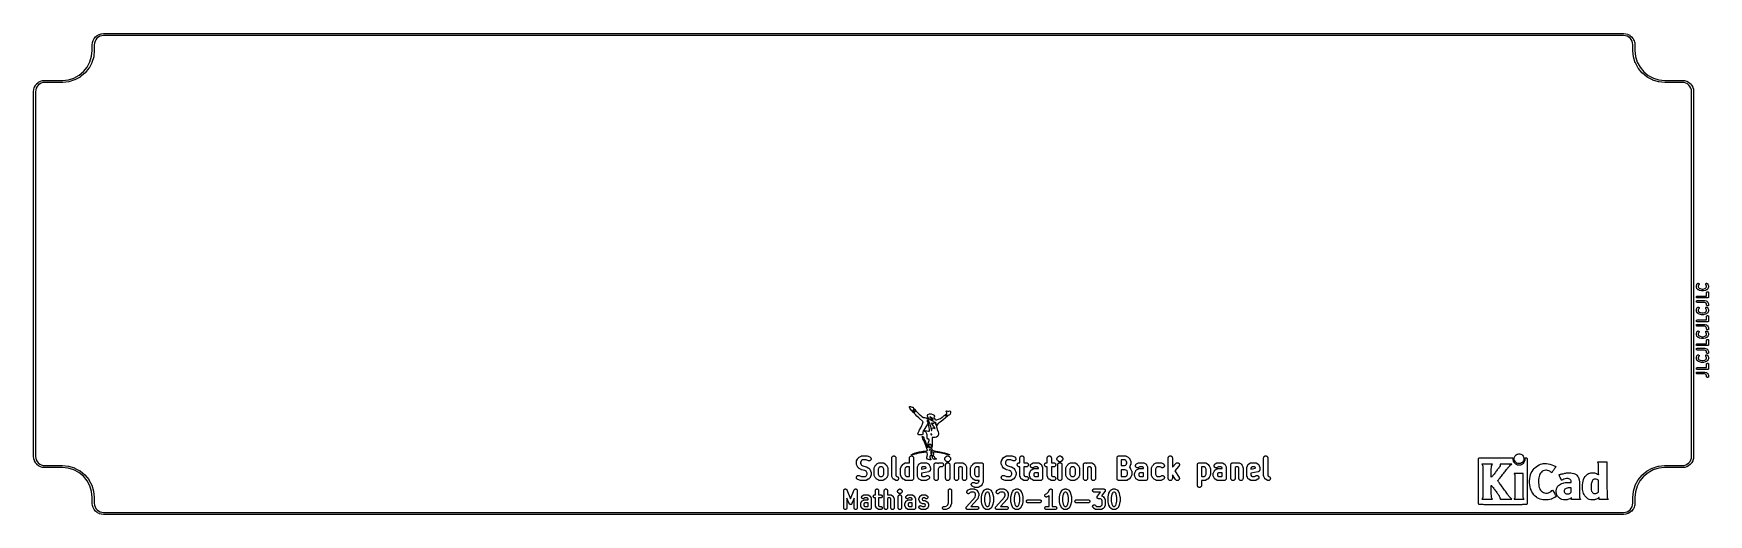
# Model space of a CAD drawing. Extents: x 70 to 232, y -98 to -51.
import ezdxf

# ---------------------------------------------------------------- set-up
doc = ezdxf.new("R2010")
doc.units = 0
doc.layers.add('BLACK', color=7, linetype='CONTINUOUS')

msp = doc.modelspace()

# ---------------------------------------------------------------- linework, layer by layer
at = {"layer": 'BLACK', "linetype": 'CONTINUOUS'}
for p, q in [((75.2233, -52.0769), (75.2797, -51.89)), ((75.2797, -51.89), (75.2801, -51.8887)), ((75.2801, -51.8887), (75.2837, -51.8804)), ((75.2837, -51.8804), (75.2872, -51.872)), ((75.2872, -51.872), (75.3788, -51.6997)), ((75.3788, -51.6997), (75.3794, -51.6984)), ((75.3788, -51.6997), (75.3788, -51.6997)), ((75.3788, -51.6997), (75.3788, -51.6997)), ((75.3794, -51.6984), (75.3846, -51.691)), ((75.3846, -51.691), (75.3896, -51.6834)), ((75.3896, -51.6834), (75.5129, -51.5322)), ((75.4684, -51.9572), (75.4176, -52.1253)), ((75.5508, -51.8022), (75.4684, -51.9572)), ((75.5129, -51.5322), (75.5138, -51.5311)), ((75.5129, -51.5322), (75.5129, -51.5322)), ((75.5129, -51.5322), (75.5129, -51.5322)), ((75.5138, -51.5311), (75.5203, -51.5248)), ((75.5203, -51.5248), (75.5267, -51.5183)), ((75.5267, -51.5183), (75.6771, -51.3939)), ((75.6617, -51.6662), (75.5508, -51.8022)), ((75.797, -51.5543), (75.6617, -51.6662)), ((75.6771, -51.3939), (75.6781, -51.393)), ((75.6781, -51.393), (75.6857, -51.3881)), ((75.6857, -51.3881), (75.6932, -51.383)), ((75.6932, -51.383), (75.8649, -51.2902)), ((75.9514, -51.4708), (75.797, -51.5543)), ((75.8649, -51.2902), (75.8662, -51.2895)), ((75.8662, -51.2895), (75.8745, -51.2861)), ((75.8745, -51.2861), (75.8829, -51.2826)), ((75.8829, -51.2826), (76.0694, -51.2249)), ((76.1191, -51.4189), (75.9514, -51.4708)), ((76.0694, -51.2249), (76.0707, -51.2245)), ((76.0707, -51.2245), (76.0796, -51.2228)), ((76.0796, -51.2228), (76.0885, -51.221)), ((76.0885, -51.221), (76.2826, -51.2006)), ((76.2984, -51.4), (76.1191, -51.4189)), ((76.2826, -51.2006), (76.284, -51.2004)), ((76.284, -51.2004), (76.2883, -51.2005)), ((76.2883, -51.2005), (76.2927, -51.2)), ((76.2927, -51.2), (76.2949, -51.2)), ((76.2949, -51.2), (76.2951, -51.2)), ((76.2951, -51.2), (147.295, -51.2)), ((76.3003, -51.4), (76.2984, -51.4)), ((147.295, -51.4), (76.3003, -51.4)), ((147.295, -51.2), (147.295, -51.2)), ((147.295, -51.2), (152.805, -51.2)), ((152.805, -51.4), (147.295, -51.4)), ((152.805, -51.2), (152.805, -51.2)), ((152.805, -51.2), (223.805, -51.2)), ((223.795, -51.4), (152.805, -51.4)), ((223.975, -51.4176), (223.795, -51.4)), ((223.805, -51.2), (223.81, -51.2005)), ((223.81, -51.2005), (223.81, -51.2005)), ((223.81, -51.2005), (224.004, -51.2195)), ((224.143, -51.4684), (223.975, -51.4176)), ((224.004, -51.2195), (224.004, -51.2195)), ((224.004, -51.2195), (224.005, -51.2197)), ((224.005, -51.2197), (224.014, -51.2215)), ((224.014, -51.2215), (224.023, -51.2233)), ((224.023, -51.2233), (224.21, -51.2797)), ((224.298, -51.5508), (224.143, -51.4684)), ((224.21, -51.2797), (224.21, -51.2797)), ((224.21, -51.2797), (224.211, -51.2801)), ((224.211, -51.2801), (224.22, -51.2837)), ((224.22, -51.2837), (224.228, -51.2872)), ((224.228, -51.2872), (224.4, -51.3788)), ((224.434, -51.6617), (224.298, -51.5508)), ((224.4, -51.3788), (224.4, -51.3788)), ((224.4, -51.3788), (224.4, -51.3788)), ((224.4, -51.3788), (224.402, -51.3794)), ((224.402, -51.3794), (224.409, -51.3846)), ((224.409, -51.3846), (224.417, -51.3896)), ((224.417, -51.3896), (224.568, -51.5129)), ((224.546, -51.797), (224.434, -51.6617)), ((224.629, -51.9514), (224.546, -51.797)), ((224.568, -51.5129), (224.568, -51.5129)), ((224.568, -51.5129), (224.568, -51.5129)), ((224.568, -51.5129), (224.569, -51.5138)), ((224.569, -51.5138), (224.575, -51.5203)), ((224.575, -51.5203), (224.582, -51.5267)), ((224.582, -51.5267), (224.706, -51.6771)), ((224.681, -52.1191), (224.629, -51.9514)), ((224.706, -51.6771), (224.707, -51.6781)), ((224.707, -51.6781), (224.712, -51.6857)), ((224.712, -51.6857), (224.717, -51.6932)), ((224.717, -51.6932), (224.81, -51.8649)), ((224.81, -51.8649), (224.81, -51.8662)), ((224.81, -51.8662), (224.814, -51.8745)), ((224.814, -51.8745), (224.817, -51.8829)), ((224.817, -51.8829), (224.875, -52.0694)), ((74.9807, -53.9549), (75.1443, -53.4132)), ((75.1443, -53.4132), (75.2, -52.8451)), ((75.3386, -53.4616), (75.1694, -54.0221)), ((75.2, -52.2951), (75.2005, -52.2903)), ((75.2, -52.8451), (75.2, -52.2951)), ((75.2005, -52.2902), (75.2195, -52.096)), ((75.2005, -52.2903), (75.2005, -52.2902)), ((75.2195, -52.096), (75.2197, -52.0946)), ((75.2197, -52.0946), (75.2215, -52.0858)), ((75.2215, -52.0858), (75.2233, -52.0769)), ((75.3404, -53.4527), (75.3386, -53.4616)), ((75.3422, -53.4438), (75.3404, -53.4527)), ((75.3424, -53.4425), (75.3422, -53.4438)), ((75.3995, -52.8598), (75.3424, -53.4425)), ((75.4, -52.8549), (75.3995, -52.8597)), ((75.3995, -52.8597), (75.3995, -52.8598)), ((75.4176, -52.1253), (75.4, -52.3049)), ((75.4, -52.3049), (75.4, -52.8549)), ((224.7, -52.2984), (224.681, -52.1191)), ((224.7, -52.3003), (224.7, -52.2984)), ((224.7, -52.8549), (224.7, -52.3003)), ((224.7, -52.8551), (224.7, -52.8549)), ((224.7, -52.8713), (224.7, -52.8551)), ((224.701, -52.8756), (224.7, -52.8713)), ((224.7, -52.88), (224.701, -52.8756)), ((224.701, -52.8814), (224.7, -52.88)), ((224.762, -53.4637), (224.701, -52.8814)), ((224.764, -53.4725), (224.762, -53.4637)), ((224.765, -53.4815), (224.764, -53.4725)), ((224.766, -53.4828), (224.765, -53.4815)), ((224.939, -54.0421), (224.766, -53.4828)), ((224.875, -52.0694), (224.876, -52.0707)), ((224.876, -52.0707), (224.877, -52.0796)), ((224.877, -52.0796), (224.879, -52.0885)), ((224.879, -52.0885), (224.899, -52.2826)), ((224.899, -52.2826), (224.9, -52.284)), ((224.9, -52.284), (224.9, -52.2883)), ((224.9, -52.2883), (224.9, -52.2927)), ((224.9, -52.2927), (224.9, -52.2949)), ((224.9, -52.2949), (224.9, -52.2951)), ((224.9, -52.2951), (224.9, -52.8499)), ((224.9, -52.8499), (224.9, -52.8655)), ((224.9, -52.8655), (224.96, -53.433)), ((224.96, -53.433), (225.127, -53.9736)), ((73.4236, -55.523), (73.9214, -55.2538)), ((73.9214, -55.2538), (74.3574, -54.8931)), ((74.4925, -55.041), (74.0413, -55.4142)), ((74.3574, -54.8931), (74.7151, -54.4546)), ((74.4988, -55.0345), (74.4925, -55.041)), ((74.5053, -55.0282), (74.4988, -55.0345)), ((74.5062, -55.0271), (74.5053, -55.0282)), ((74.8763, -54.5734), (74.5062, -55.0271)), ((74.5062, -55.0271), (74.5062, -55.0271)), ((74.5062, -55.0271), (74.5062, -55.0271)), ((74.7151, -54.4546), (74.9807, -53.9549)), ((74.8813, -54.5658), (74.8763, -54.5734)), ((74.8864, -54.5583), (74.8813, -54.5658)), ((74.8871, -54.5571), (74.8864, -54.5583)), ((75.1619, -54.0402), (74.8871, -54.5571)), ((74.8871, -54.5571), (74.8871, -54.5571)), ((74.8871, -54.5571), (74.8871, -54.5571)), ((75.1654, -54.0318), (75.1619, -54.0402)), ((75.169, -54.0234), (75.1654, -54.0318)), ((75.1694, -54.0221), (75.169, -54.0234)), ((224.942, -54.0505), (224.939, -54.0421)), ((224.946, -54.0589), (224.942, -54.0505)), ((224.946, -54.0601), (224.946, -54.0589)), ((225.225, -54.5751), (224.946, -54.0601)), ((224.946, -54.0601), (224.946, -54.0601)), ((224.946, -54.0601), (224.946, -54.0601)), ((225.127, -53.9736), (225.396, -54.4714)), ((225.23, -54.5827), (225.225, -54.5751)), ((225.235, -54.5902), (225.23, -54.5827)), ((225.236, -54.5913), (225.235, -54.5902)), ((225.609, -55.0425), (225.236, -54.5913)), ((225.236, -54.5913), (225.236, -54.5913)), ((225.236, -54.5913), (225.236, -54.5913)), ((225.396, -54.4714), (225.757, -54.9074)), ((225.615, -55.0488), (225.609, -55.0425)), ((225.622, -55.0553), (225.615, -55.0488)), ((225.623, -55.0562), (225.622, -55.0553)), ((226.077, -55.4263), (225.623, -55.0562)), ((225.623, -55.0562), (225.623, -55.0562)), ((225.623, -55.0562), (225.623, -55.0562)), ((225.757, -54.9074), (226.195, -55.2651)), ((69.5, -56.8451), (69.5005, -56.8403)), ((69.5, -92.2549), (69.5, -56.8451)), ((69.5005, -56.8402), (69.5195, -56.646)), ((69.5005, -56.8403), (69.5005, -56.8402)), ((69.5195, -56.646), (69.5197, -56.6446)), ((69.5197, -56.6446), (69.5215, -56.6358)), ((69.5215, -56.6358), (69.5233, -56.6269)), ((69.5233, -56.6269), (69.5797, -56.44)), ((69.5797, -56.44), (69.5801, -56.4387)), ((69.5801, -56.4387), (69.5837, -56.4304)), ((69.5837, -56.4304), (69.5872, -56.422)), ((69.5872, -56.422), (69.6788, -56.2497)), ((69.6788, -56.2497), (69.6794, -56.2484)), ((69.6788, -56.2497), (69.6788, -56.2497)), ((69.6788, -56.2497), (69.6788, -56.2497)), ((69.6794, -56.2484), (69.6846, -56.241)), ((69.6846, -56.241), (69.6896, -56.2334)), ((69.6896, -56.2334), (69.8129, -56.0822)), ((69.7176, -56.6753), (69.7, -56.8549)), ((69.7, -56.8549), (69.7, -92.2499)), ((69.7684, -56.5072), (69.7176, -56.6753)), ((69.8508, -56.3522), (69.7684, -56.5072)), ((69.8129, -56.0822), (69.8138, -56.0811)), ((69.8129, -56.0822), (69.8129, -56.0822)), ((69.8129, -56.0822), (69.8129, -56.0822)), ((69.8138, -56.0811), (69.8203, -56.0748)), ((69.8203, -56.0748), (69.8267, -56.0683)), ((69.8267, -56.0683), (69.9771, -55.9439)), ((69.9617, -56.2162), (69.8508, -56.3522)), ((70.097, -56.1043), (69.9617, -56.2162)), ((69.9771, -55.9439), (69.9781, -55.943)), ((69.9781, -55.943), (69.9857, -55.9381)), ((69.9857, -55.9381), (69.9932, -55.933)), ((69.9932, -55.933), (70.1649, -55.8402)), ((70.2514, -56.0208), (70.097, -56.1043)), ((70.1649, -55.8402), (70.1662, -55.8395)), ((70.1662, -55.8395), (70.1745, -55.8361)), ((70.1745, -55.8361), (70.1829, -55.8326)), ((70.1829, -55.8326), (70.3694, -55.7749)), ((70.4191, -55.9689), (70.2514, -56.0208)), ((70.3694, -55.7749), (70.3707, -55.7745)), ((70.3707, -55.7745), (70.3796, -55.7728)), ((70.3796, -55.7728), (70.3885, -55.771)), ((70.3885, -55.771), (70.5826, -55.7506)), ((70.5984, -55.95), (70.4191, -55.9689)), ((70.5826, -55.7506), (70.584, -55.7504)), ((70.584, -55.7504), (70.5883, -55.7505)), ((70.5883, -55.7505), (70.5927, -55.75)), ((70.5927, -55.75), (70.5949, -55.75)), ((70.5949, -55.75), (70.5951, -55.75)), ((70.5951, -55.75), (72.2999, -55.75)), ((70.6001, -55.95), (70.5984, -55.95)), ((72.3049, -55.95), (70.6001, -55.95)), ((72.2999, -55.75), (72.3155, -55.7499)), ((72.3051, -55.95), (72.3049, -55.95)), ((72.3213, -55.9499), (72.3051, -55.95)), ((72.3155, -55.7499), (72.883, -55.6903)), ((72.3256, -55.9495), (72.3213, -55.9499)), ((72.33, -55.9495), (72.3256, -55.9495)), ((72.3314, -55.9494), (72.33, -55.9495)), ((72.9137, -55.8882), (72.3314, -55.9494)), ((72.883, -55.6903), (73.4236, -55.523)), ((72.9225, -55.8864), (72.9137, -55.8882)), ((72.9315, -55.8847), (72.9225, -55.8864)), ((72.9328, -55.8843), (72.9315, -55.8847)), ((73.4921, -55.7111), (72.9328, -55.8843)), ((73.5005, -55.7076), (73.4921, -55.7111)), ((73.5089, -55.7042), (73.5005, -55.7076)), ((73.5101, -55.7036), (73.5089, -55.7042)), ((74.0251, -55.4251), (73.5101, -55.7036)), ((73.5101, -55.7036), (73.5101, -55.7036)), ((73.5101, -55.7036), (73.5101, -55.7036)), ((74.0327, -55.42), (74.0251, -55.4251)), ((74.0402, -55.415), (74.0327, -55.42)), ((74.0413, -55.4142), (74.0402, -55.415)), ((74.0413, -55.4142), (74.0413, -55.4142)), ((74.0413, -55.4142), (74.0413, -55.4142)), ((226.084, -55.4313), (226.077, -55.4263)), ((226.092, -55.4364), (226.084, -55.4313)), ((226.093, -55.4371), (226.092, -55.4364)), ((226.61, -55.7119), (226.093, -55.4371)), ((226.093, -55.4371), (226.093, -55.4371)), ((226.093, -55.4371), (226.093, -55.4371)), ((226.195, -55.2651), (226.695, -55.5307)), ((226.618, -55.7154), (226.61, -55.7119)), ((226.627, -55.719), (226.618, -55.7154)), ((226.628, -55.7194), (226.627, -55.719)), ((227.188, -55.8886), (226.628, -55.7194)), ((226.695, -55.5307), (227.237, -55.6943)), ((227.197, -55.8904), (227.188, -55.8886)), ((227.206, -55.8922), (227.197, -55.8904)), ((227.208, -55.8924), (227.206, -55.8922)), ((227.79, -55.9495), (227.208, -55.8924)), ((227.208, -55.8924), (227.208, -55.8924)), ((227.237, -55.6943), (227.805, -55.75)), ((227.795, -55.95), (227.79, -55.9495)), ((227.79, -55.9495), (227.79, -55.9495)), ((229.495, -55.95), (227.795, -55.95)), ((227.805, -55.75), (229.505, -55.75)), ((229.675, -55.9676), (229.495, -55.95)), ((229.505, -55.75), (229.51, -55.7505)), ((229.51, -55.7505), (229.51, -55.7505)), ((229.51, -55.7505), (229.704, -55.7695)), ((229.843, -56.0184), (229.675, -55.9676)), ((229.704, -55.7695), (229.704, -55.7695)), ((229.704, -55.7695), (229.705, -55.7697)), ((229.705, -55.7697), (229.714, -55.7715)), ((229.714, -55.7715), (229.723, -55.7733)), ((229.723, -55.7733), (229.91, -55.8297)), ((229.998, -56.1008), (229.843, -56.0184)), ((229.91, -55.8297), (229.91, -55.8297)), ((229.91, -55.8297), (229.911, -55.8301)), ((229.911, -55.8301), (229.92, -55.8337)), ((229.92, -55.8337), (229.928, -55.8372)), ((229.928, -55.8372), (230.1, -55.9288)), ((230.134, -56.2117), (229.998, -56.1008)), ((230.1, -55.9288), (230.1, -55.9288)), ((230.1, -55.9288), (230.1, -55.9288)), ((230.1, -55.9288), (230.102, -55.9294)), ((230.102, -55.9294), (230.109, -55.9346)), ((230.109, -55.9346), (230.117, -55.9396)), ((230.117, -55.9396), (230.268, -56.0629)), ((230.246, -56.347), (230.134, -56.2117)), ((230.329, -56.5014), (230.246, -56.347)), ((230.268, -56.0629), (230.268, -56.0629)), ((230.268, -56.0629), (230.268, -56.0629)), ((230.268, -56.0629), (230.269, -56.0638)), ((230.269, -56.0638), (230.275, -56.0703)), ((230.275, -56.0703), (230.282, -56.0767)), ((230.282, -56.0767), (230.406, -56.2271)), ((230.381, -56.6691), (230.329, -56.5014)), ((230.4, -56.8484), (230.381, -56.6691)), ((230.4, -56.8503), (230.4, -56.8484)), ((230.4, -92.2451), (230.4, -56.8503)), ((230.406, -56.2271), (230.407, -56.2281)), ((230.407, -56.2281), (230.412, -56.2357)), ((230.412, -56.2357), (230.417, -56.2432)), ((230.417, -56.2432), (230.51, -56.4149)), ((230.51, -56.4149), (230.51, -56.4162)), ((230.51, -56.4162), (230.514, -56.4245)), ((230.514, -56.4245), (230.517, -56.4329)), ((230.517, -56.4329), (230.575, -56.6194)), ((230.575, -56.6194), (230.576, -56.6207)), ((230.576, -56.6207), (230.577, -56.6296)), ((230.577, -56.6296), (230.579, -56.6385)), ((230.579, -56.6385), (230.599, -56.8326)), ((230.599, -56.8326), (230.6, -56.834)), ((230.6, -56.834), (230.6, -56.8383)), ((230.6, -56.8383), (230.6, -56.8427)), ((230.6, -56.8427), (230.6, -56.8449)), ((230.6, -56.8449), (230.6, -56.8451)), ((230.6, -56.8451), (230.6, -92.2549)), ((230.862, -75.713), (230.863, -75.7065)), ((230.862, -75.7143), (230.862, -75.713)), ((230.862, -75.8), (230.862, -75.7143)), ((230.863, -75.8065), (230.862, -75.8)), ((230.863, -75.7065), (230.864, -75.7)), ((230.863, -75.813), (230.863, -75.8065)), ((230.864, -75.8152), (230.863, -75.813)), ((230.864, -75.6956), (230.866, -75.6893)), ((230.864, -75.6978), (230.864, -75.6956)), ((230.864, -75.7), (230.864, -75.6978)), ((230.864, -75.8175), (230.864, -75.8152)), ((230.866, -75.8237), (230.864, -75.8175)), ((230.866, -75.6893), (230.868, -75.683)), ((230.868, -75.8301), (230.866, -75.8237)), ((230.868, -75.683), (230.916, -75.5545)), ((230.868, -75.8313), (230.868, -75.8301)), ((230.916, -75.9598), (230.868, -75.8313)), ((230.916, -75.5533), (230.918, -75.5501)), ((230.916, -75.5545), (230.916, -75.5533)), ((230.917, -75.963), (230.916, -75.9598)), ((230.918, -75.9663), (230.917, -75.963)), ((230.918, -75.5501), (230.919, -75.5468)), ((230.921, -75.9709), (230.918, -75.9663)), ((230.919, -75.5468), (230.922, -75.5423)), ((230.923, -75.9756), (230.921, -75.9709)), ((230.922, -75.5423), (230.924, -75.5376)), ((230.925, -75.9784), (230.923, -75.9756)), ((230.924, -75.5376), (230.926, -75.5348)), ((230.927, -75.9815), (230.925, -75.9784)), ((230.926, -75.5348), (230.928, -75.5318)), ((230.931, -75.9854), (230.927, -75.9815)), ((230.928, -75.5318), (230.932, -75.5279)), ((230.934, -75.9896), (230.931, -75.9854)), ((230.932, -75.5279), (230.935, -75.5237)), ((230.937, -75.992), (230.934, -75.9896)), ((230.935, -75.5237), (230.937, -75.5214)), ((230.937, -75.5214), (230.94, -75.5188)), ((230.939, -75.9946), (230.937, -75.992)), ((230.94, -75.9955), (230.939, -75.9946)), ((230.94, -75.5188), (230.987, -75.476)), ((231.035, -76.0812), (230.94, -75.9955)), ((230.987, -75.476), (230.988, -75.4751)), ((230.988, -75.4751), (231.003, -75.4649)), ((231.003, -75.4649), (231.019, -75.4577)), ((231.019, -75.4577), (231.036, -75.4536)), ((231.039, -76.0839), (231.035, -76.0812)), ((231.036, -75.4536), (231.053, -75.453)), ((231.042, -76.0869), (231.039, -76.0839)), ((231.077, -75.6378), (231.042, -75.7304)), ((231.042, -75.7304), (231.042, -75.7839)), ((231.042, -75.7839), (231.077, -75.8765)), ((231.046, -76.0891), (231.042, -76.0869)), ((231.049, -76.0916), (231.046, -76.0891)), ((231.053, -76.0935), (231.049, -76.0916)), ((231.053, -75.453), (231.071, -75.4558)), ((231.057, -76.0958), (231.053, -76.0935)), ((231.058, -76.0964), (231.057, -76.0958)), ((231.154, -76.1392), (231.058, -76.0964)), ((231.071, -75.4558), (231.087, -75.462)), ((231.108, -75.6098), (231.077, -75.6378)), ((231.077, -75.8765), (231.145, -75.938)), ((231.087, -75.462), (231.102, -75.4712)), ((231.102, -75.4712), (231.115, -75.4831)), ((231.12, -75.5968), (231.108, -75.6098)), ((231.115, -75.4831), (231.125, -75.4973)), ((231.129, -75.5818), (231.12, -75.5968)), ((231.125, -75.4973), (231.133, -75.5133)), ((231.135, -75.5653), (231.129, -75.5818)), ((231.133, -75.5133), (231.137, -75.5304)), ((231.137, -75.5479), (231.135, -75.5653)), ((231.137, -75.5304), (231.137, -75.5479)), ((231.145, -75.938), (231.219, -75.9713)), ((231.162, -76.1419), (231.154, -76.1392)), ((231.169, -76.1447), (231.162, -76.1419)), ((231.17, -76.1448), (231.169, -76.1447)), ((231.171, -76.1449), (231.17, -76.1448)), ((231.17, -76.1448), (231.17, -76.1448)), ((231.17, -76.1448), (231.17, -76.1448)), ((231.361, -76.1878), (231.171, -76.1449)), ((231.219, -75.9713), (231.391, -76.01)), ((231.362, -76.1879), (231.361, -76.1878)), ((231.362, -76.188), (231.362, -76.1879)), ((231.37, -76.1889), (231.362, -76.188)), ((231.379, -76.19), (231.37, -76.1889)), ((231.38, -76.19), (231.379, -76.1899)), ((231.379, -76.1899), (231.379, -76.19)), ((231.381, -76.19), (231.38, -76.19)), ((231.524, -76.19), (231.381, -76.19)), ((231.391, -76.01), (231.514, -76.01)), ((231.514, -76.01), (231.686, -75.9713)), ((231.525, -76.19), (231.524, -76.1899)), ((231.524, -76.1899), (231.524, -76.19)), ((231.533, -76.1891), (231.525, -76.19)), ((231.541, -76.1883), (231.533, -76.1891)), ((231.542, -76.1881), (231.541, -76.1883)), ((231.544, -76.1878), (231.542, -76.1881)), ((231.542, -76.1881), (231.542, -76.1881)), ((231.734, -76.1449), (231.544, -76.1878)), ((231.686, -75.9713), (231.76, -75.938)), ((231.742, -76.1423), (231.734, -76.1449)), ((231.75, -76.1397), (231.742, -76.1423)), ((231.751, -76.1394), (231.75, -76.1397)), ((231.846, -76.0964), (231.751, -76.1392)), ((231.751, -76.1392), (231.751, -76.1394)), ((231.751, -76.1394), (231.751, -76.1394)), ((231.751, -76.1394), (231.751, -76.1394)), ((231.76, -75.938), (231.828, -75.8765)), ((231.767, -75.5466), (231.768, -75.5291)), ((231.77, -75.564), (231.767, -75.5466)), ((231.768, -75.5291), (231.773, -75.5121)), ((231.775, -75.5806), (231.77, -75.564)), ((231.773, -75.5121), (231.78, -75.4963)), ((231.784, -75.5958), (231.775, -75.5806)), ((231.78, -75.4963), (231.791, -75.4822)), ((231.796, -75.6089), (231.784, -75.5958)), ((231.791, -75.4822), (231.804, -75.4704)), ((231.797, -75.6098), (231.796, -75.6089)), ((231.828, -75.6378), (231.797, -75.6098)), ((231.804, -75.4704), (231.819, -75.4614)), ((231.819, -75.4614), (231.835, -75.4555)), ((231.862, -75.7304), (231.828, -75.6378)), ((231.828, -75.8765), (231.862, -75.7839)), ((231.835, -75.4555), (231.853, -75.453)), ((231.85, -76.0941), (231.846, -76.0964)), ((231.855, -76.0922), (231.85, -76.0941)), ((231.853, -75.453), (231.87, -75.4538)), ((231.858, -76.0898), (231.855, -76.0922)), ((231.862, -76.0876), (231.858, -76.0898)), ((231.862, -75.7839), (231.862, -75.7304)), ((231.865, -76.0846), (231.862, -76.0876)), ((231.862, -76.3559), (231.864, -76.3384)), ((231.862, -76.3571), (231.862, -76.3559)), ((231.862, -76.6957), (231.862, -76.3571)), ((231.864, -76.3384), (231.87, -76.3217)), ((231.869, -76.082), (231.865, -76.0846)), ((231.87, -76.0812), (231.869, -76.082)), ((231.87, -75.4538), (231.887, -75.4581)), ((231.965, -75.9955), (231.87, -76.0812)), ((231.87, -76.3217), (231.878, -76.3063)), ((231.878, -76.3063), (231.889, -76.2928)), ((231.887, -75.4581), (231.903, -75.4655)), ((231.889, -76.2928), (231.903, -76.2818)), ((231.903, -75.4655), (231.917, -75.476)), ((231.903, -76.2818), (231.919, -76.2737)), ((231.917, -75.476), (231.965, -75.5188)), ((231.919, -76.2737), (231.936, -76.2687)), ((231.936, -76.2687), (231.953, -76.2671)), ((231.953, -76.2671), (231.97, -76.269)), ((231.965, -75.5188), (231.966, -75.5197)), ((231.967, -75.9929), (231.965, -75.9955)), ((231.966, -75.5197), (231.968, -75.5223)), ((231.97, -75.9905), (231.967, -75.9929)), ((231.968, -75.5223), (231.971, -75.5247)), ((231.973, -75.9864), (231.97, -75.9905)), ((231.97, -76.269), (231.987, -76.2742)), ((231.971, -75.5247), (231.974, -75.5289)), ((231.977, -75.9825), (231.973, -75.9864)), ((231.974, -75.5289), (231.978, -75.5328)), ((231.979, -75.9795), (231.977, -75.9825)), ((231.978, -75.5328), (231.979, -75.5358)), ((231.979, -75.5358), (231.981, -75.5387)), ((231.981, -75.9767), (231.979, -75.9795)), ((231.981, -75.5387), (231.984, -75.5434)), ((231.983, -75.972), (231.981, -75.9767)), ((231.986, -75.9675), (231.983, -75.972)), ((231.984, -75.5434), (231.986, -75.5479)), ((231.986, -75.5479), (231.988, -75.5513)), ((231.987, -75.9642), (231.986, -75.9675)), ((231.989, -75.961), (231.987, -75.9642)), ((231.987, -76.2742), (232.003, -76.2825)), ((231.988, -75.5513), (231.989, -75.5545)), ((231.989, -75.5545), (232.037, -75.683)), ((232.037, -75.8313), (231.989, -75.9598)), ((231.989, -75.9598), (231.989, -75.961)), ((232.003, -76.2825), (232.016, -76.2937)), ((232.016, -76.2937), (232.027, -76.3073)), ((232.027, -76.3073), (232.036, -76.3228)), ((232.036, -76.3228), (232.041, -76.3397)), ((232.037, -75.683), (232.037, -75.6842)), ((232.037, -75.6842), (232.039, -75.6905)), ((232.038, -75.8249), (232.037, -75.8313)), ((232.04, -75.8187), (232.038, -75.8249)), ((232.039, -75.6905), (232.041, -75.6968)), ((232.041, -75.8165), (232.04, -75.8187)), ((232.041, -75.6968), (232.041, -75.6991)), ((232.041, -75.6991), (232.041, -75.7013)), ((232.041, -75.7013), (232.042, -75.7078)), ((232.042, -75.8077), (232.041, -75.8143)), ((232.041, -75.8143), (232.041, -75.8165)), ((232.041, -76.3397), (232.042, -76.3571)), ((232.042, -75.7078), (232.042, -75.7143)), ((232.042, -75.7143), (232.042, -75.8)), ((232.042, -75.8), (232.042, -75.8013)), ((232.042, -75.8013), (232.042, -75.8077)), ((232.042, -76.3571), (232.042, -76.7857)), ((230.862, -76.7851), (230.864, -76.7676)), ((230.864, -76.8026), (230.862, -76.7851)), ((230.862, -77.2137), (230.864, -77.1962)), ((230.864, -77.2311), (230.862, -77.2137)), ((230.863, -78.0208), (230.864, -78.0143)), ((230.864, -76.7676), (230.869, -76.7508)), ((230.869, -76.8194), (230.864, -76.8026)), ((230.864, -77.1962), (230.869, -77.1794)), ((230.869, -77.248), (230.864, -77.2311)), ((230.864, -78.0099), (230.866, -78.0036)), ((230.864, -78.0121), (230.864, -78.0099)), ((230.864, -78.0143), (230.864, -78.0121)), ((230.866, -78.0036), (230.868, -77.9973)), ((230.868, -77.9973), (230.916, -77.8687)), ((230.869, -76.7508), (230.878, -76.7354)), ((230.877, -76.835), (230.869, -76.8194)), ((230.869, -77.1794), (230.878, -77.164)), ((230.877, -77.2636), (230.869, -77.248)), ((230.888, -76.8487), (230.877, -76.835)), ((230.888, -77.2773), (230.877, -77.2636)), ((230.878, -76.7354), (230.889, -76.7219)), ((230.878, -77.164), (230.889, -77.1504)), ((230.902, -76.86), (230.888, -76.8487)), ((230.902, -77.2885), (230.888, -77.2773)), ((230.889, -76.7219), (230.903, -76.7108)), ((230.889, -77.1504), (230.903, -77.1393)), ((230.917, -76.8684), (230.902, -76.86)), ((230.917, -77.297), (230.902, -77.2885)), ((230.903, -76.7108), (230.918, -76.7025)), ((230.903, -77.1393), (230.918, -77.1311)), ((230.916, -77.8676), (230.918, -77.8644)), ((230.916, -77.8687), (230.916, -77.8676)), ((230.934, -76.8737), (230.917, -76.8684)), ((230.934, -77.3023), (230.917, -77.297)), ((230.918, -76.7025), (230.935, -76.6974)), ((230.918, -77.1311), (230.935, -77.126)), ((230.918, -77.8644), (230.919, -77.8611)), ((230.919, -77.8611), (230.922, -77.8566)), ((230.922, -77.8566), (230.924, -77.8519)), ((230.924, -77.8519), (230.926, -77.8491)), ((230.926, -77.8491), (230.928, -77.8461)), ((230.928, -77.8461), (230.932, -77.8422)), ((230.932, -77.8422), (230.935, -77.838)), ((230.951, -76.8757), (230.934, -76.8737)), ((230.951, -77.3043), (230.934, -77.3023)), ((230.935, -76.6974), (230.952, -76.6957)), ((230.935, -77.126), (230.952, -77.1243)), ((230.935, -77.838), (230.937, -77.8357)), ((230.937, -77.8357), (230.94, -77.8331)), ((230.94, -77.8331), (230.987, -77.7902)), ((230.952, -76.8757), (230.951, -76.8757)), ((230.952, -77.3043), (230.951, -77.3043)), ((230.952, -76.6957), (231.862, -76.6957)), ((231.952, -76.8757), (230.952, -76.8757)), ((230.952, -77.1243), (231.667, -77.1243)), ((231.653, -77.3043), (230.952, -77.3043)), ((230.987, -77.7902), (230.988, -77.7894)), ((230.988, -77.7894), (231.003, -77.7792)), ((231.003, -77.7792), (231.019, -77.7719)), ((231.019, -77.7719), (231.036, -77.7679)), ((231.036, -77.7679), (231.053, -77.7673)), ((231.077, -77.9521), (231.042, -78.0447)), ((231.053, -77.7673), (231.071, -77.7701)), ((231.071, -77.7701), (231.087, -77.7763)), ((231.108, -77.924), (231.077, -77.9521)), ((231.087, -77.7763), (231.102, -77.7855)), ((231.102, -77.7855), (231.115, -77.7974)), ((231.12, -77.9111), (231.108, -77.924)), ((231.115, -77.7974), (231.125, -77.8116)), ((231.129, -77.896), (231.12, -77.9111)), ((231.125, -77.8116), (231.133, -77.8276)), ((231.135, -77.8795), (231.129, -77.896)), ((231.133, -77.8276), (231.137, -77.8446)), ((231.137, -77.8622), (231.135, -77.8795)), ((231.137, -77.8446), (231.137, -77.8622)), ((231.764, -77.3375), (231.653, -77.3043)), ((231.667, -77.1243), (231.668, -77.1243)), ((231.668, -77.1243), (231.672, -77.1247)), ((231.672, -77.1247), (231.675, -77.1247)), ((231.675, -77.1247), (231.68, -77.1257)), ((231.68, -77.1257), (231.685, -77.1263)), ((231.685, -77.1263), (231.689, -77.1274)), ((231.689, -77.1274), (231.693, -77.1281)), ((231.693, -77.1281), (231.835, -77.1709)), ((231.828, -77.3949), (231.764, -77.3375)), ((231.767, -77.8609), (231.768, -77.8434)), ((231.77, -77.8783), (231.767, -77.8609)), ((231.768, -77.8434), (231.773, -77.8264)), ((231.775, -77.8949), (231.77, -77.8783)), ((231.773, -77.8264), (231.78, -77.8105)), ((231.784, -77.9101), (231.775, -77.8949)), ((231.78, -77.8105), (231.791, -77.7965)), ((231.796, -77.9232), (231.784, -77.9101)), ((231.791, -77.7965), (231.804, -77.7847)), ((231.797, -77.924), (231.796, -77.9232)), ((231.828, -77.9521), (231.797, -77.924)), ((231.804, -77.7847), (231.819, -77.7757)), ((231.819, -77.7757), (231.835, -77.7698)), ((231.862, -77.4876), (231.828, -77.3949)), ((231.862, -78.0447), (231.828, -77.9521)), ((231.835, -77.1709), (231.837, -77.1713)), ((231.835, -77.7698), (231.853, -77.7673)), ((231.837, -77.1713), (231.838, -77.172)), ((231.838, -77.172), (231.84, -77.1724)), ((231.84, -77.1724), (231.846, -77.1754)), ((231.846, -77.1754), (231.853, -77.1782)), ((231.853, -77.1782), (231.854, -77.1791)), ((231.853, -77.7673), (231.87, -77.7681)), ((231.854, -77.1791), (231.856, -77.1798)), ((231.856, -77.1798), (231.861, -77.1841)), ((231.861, -77.1841), (231.867, -77.1881)), ((231.862, -77.5571), (231.862, -77.4876)), ((231.864, -77.5746), (231.862, -77.5571)), ((231.869, -77.5914), (231.864, -77.5746)), ((231.867, -77.1881), (231.868, -77.1893)), ((231.868, -77.1893), (231.87, -77.1902)), ((231.877, -77.6069), (231.869, -77.5914)), ((231.87, -77.1902), (231.965, -77.276)), ((231.87, -77.7681), (231.887, -77.7724)), ((231.889, -77.6206), (231.877, -77.6069)), ((231.887, -77.7724), (231.903, -77.7798)), ((231.902, -77.6318), (231.889, -77.6206)), ((231.918, -77.6401), (231.902, -77.6318)), ((231.903, -77.7798), (231.917, -77.7902)), ((231.917, -77.7902), (231.965, -77.8331)), ((231.934, -77.6453), (231.918, -77.6401)), ((231.952, -77.6471), (231.934, -77.6453)), ((231.961, -76.8749), (231.952, -76.8757)), ((231.969, -77.6455), (231.952, -77.6471)), ((231.969, -76.8741), (231.961, -76.8749)), ((231.965, -77.276), (231.966, -77.2768)), ((231.965, -77.8331), (231.966, -77.834)), ((231.966, -77.2768), (231.968, -77.2794)), ((231.966, -77.834), (231.968, -77.8366)), ((231.968, -77.2794), (231.971, -77.2818)), ((231.968, -77.8366), (231.971, -77.8389)), ((231.97, -76.874), (231.969, -76.8741)), ((231.986, -77.6406), (231.969, -77.6455)), ((231.978, -76.8716), (231.97, -76.874)), ((231.97, -76.874), (231.97, -76.874)), ((231.971, -77.2818), (231.974, -77.286)), ((231.971, -77.8389), (231.974, -77.8431)), ((231.974, -77.286), (231.978, -77.2899)), ((231.974, -77.8431), (231.978, -77.8471)), ((231.986, -76.8692), (231.978, -76.8716)), ((231.978, -77.2899), (231.979, -77.293)), ((231.978, -77.8471), (231.979, -77.8501)), ((231.979, -77.293), (231.981, -77.2958)), ((231.979, -77.8501), (231.981, -77.8529)), ((231.981, -77.2958), (231.984, -77.3005)), ((231.981, -77.8529), (231.984, -77.8577)), ((231.984, -77.3005), (231.986, -77.3051)), ((231.984, -77.8577), (231.986, -77.8622)), ((231.987, -76.8689), (231.986, -76.869)), ((231.986, -76.869), (231.986, -76.8692)), ((231.986, -77.3051), (231.988, -77.3084)), ((232.002, -77.6325), (231.986, -77.6406)), ((231.986, -77.8622), (231.988, -77.8656)), ((231.994, -76.865), (231.987, -76.8689)), ((231.988, -77.3084), (231.989, -77.3116)), ((231.988, -77.8656), (231.989, -77.8687)), ((231.989, -77.3116), (232.037, -77.4402)), ((231.989, -77.8687), (232.037, -77.9973)), ((232.002, -76.861), (231.994, -76.865)), ((232.009, -76.8554), (232.002, -76.8607)), ((232.002, -76.8607), (232.002, -76.8608)), ((232.002, -76.8608), (232.002, -76.861)), ((232.015, -77.6214), (232.002, -77.6325)), ((232.015, -76.85), (232.009, -76.8554)), ((232.016, -76.8498), (232.015, -76.85)), ((232.027, -77.608), (232.015, -77.6214)), ((232.021, -76.8431), (232.016, -76.8496)), ((232.016, -76.8496), (232.016, -76.8498)), ((232.027, -76.8366), (232.021, -76.8431)), ((232.031, -76.8286), (232.027, -76.836)), ((232.027, -76.836), (232.027, -76.8363)), ((232.027, -76.8363), (232.027, -76.8366)), ((232.035, -77.5926), (232.027, -77.608)), ((232.035, -76.8212), (232.031, -76.8286)), ((232.038, -76.8124), (232.035, -76.8206)), ((232.035, -76.8206), (232.035, -76.8209)), ((232.035, -76.8209), (232.035, -76.8212)), ((232.04, -77.5759), (232.035, -77.5926)), ((232.037, -77.4402), (232.037, -77.4414)), ((232.037, -77.4414), (232.039, -77.4477)), ((232.037, -77.9973), (232.037, -77.9985)), ((232.037, -77.9985), (232.039, -78.0048)), ((232.04, -76.8044), (232.038, -76.8124)), ((232.039, -77.4477), (232.041, -77.4539)), ((232.039, -78.0048), (232.041, -78.0111)), ((232.041, -76.8038), (232.04, -76.8041)), ((232.04, -76.8041), (232.04, -76.8044)), ((232.042, -77.5584), (232.04, -77.5759)), ((232.042, -76.787), (232.041, -76.7953)), ((232.041, -76.7953), (232.041, -76.8038)), ((232.041, -77.4539), (232.041, -77.4562)), ((232.041, -77.4562), (232.041, -77.4584)), ((232.041, -77.4584), (232.042, -77.4649)), ((232.041, -78.0111), (232.041, -78.0133)), ((232.041, -78.0133), (232.041, -78.0155)), ((232.041, -78.0155), (232.042, -78.0221)), ((232.042, -76.7857), (232.042, -76.7863)), ((232.042, -76.7863), (232.042, -76.7863)), ((232.042, -76.7863), (232.042, -76.7864)), ((232.042, -76.7864), (232.042, -76.787)), ((232.042, -77.4649), (232.042, -77.4714)), ((232.042, -77.4714), (232.042, -77.5571)), ((232.042, -77.5571), (232.042, -77.5584)), ((230.862, -78.0273), (230.863, -78.0208)), ((230.862, -78.0286), (230.862, -78.0273)), ((230.862, -78.1143), (230.862, -78.0286)), ((230.863, -78.1208), (230.862, -78.1143)), ((230.862, -79.0994), (230.864, -79.0819)), ((230.864, -79.1169), (230.862, -79.0994)), ((230.862, -79.5279), (230.864, -79.5105)), ((230.864, -79.5454), (230.862, -79.5279)), ((230.863, -78.1273), (230.863, -78.1208)), ((230.864, -78.1295), (230.863, -78.1273)), ((230.864, -78.1318), (230.864, -78.1295)), ((230.866, -78.138), (230.864, -78.1318)), ((230.864, -79.0819), (230.869, -79.0651)), ((230.869, -79.1337), (230.864, -79.1169)), ((230.864, -79.5105), (230.869, -79.4937)), ((230.869, -79.5623), (230.864, -79.5454)), ((230.868, -78.1444), (230.866, -78.138)), ((230.868, -78.1455), (230.868, -78.1444)), ((230.916, -78.2741), (230.868, -78.1455)), ((230.869, -79.0651), (230.878, -79.0497)), ((230.877, -79.1493), (230.869, -79.1337)), ((230.869, -79.4937), (230.878, -79.4782)), ((230.877, -79.5779), (230.869, -79.5623)), ((230.888, -79.163), (230.877, -79.1493)), ((230.888, -79.5915), (230.877, -79.5779)), ((230.878, -79.0497), (230.889, -79.0361)), ((230.878, -79.4782), (230.889, -79.4647)), ((230.902, -79.1743), (230.888, -79.163)), ((230.902, -79.6028), (230.888, -79.5915)), ((230.889, -79.0361), (230.903, -79.025)), ((230.889, -79.4647), (230.903, -79.4536)), ((230.917, -79.1827), (230.902, -79.1743)), ((230.917, -79.6113), (230.902, -79.6028)), ((230.903, -79.025), (230.918, -79.0168)), ((230.903, -79.4536), (230.918, -79.4454)), ((230.917, -78.2773), (230.916, -78.2741)), ((230.918, -78.2806), (230.917, -78.2773)), ((230.934, -79.188), (230.917, -79.1827)), ((230.934, -79.6166), (230.917, -79.6113)), ((230.921, -78.2852), (230.918, -78.2806)), ((230.918, -79.0168), (230.935, -79.0117)), ((230.918, -79.4454), (230.935, -79.4403)), ((230.923, -78.2899), (230.921, -78.2852)), ((230.925, -78.2927), (230.923, -78.2899)), ((230.927, -78.2958), (230.925, -78.2927)), ((230.931, -78.2997), (230.927, -78.2958)), ((230.934, -78.3039), (230.931, -78.2997)), ((230.937, -78.3063), (230.934, -78.3039)), ((230.951, -79.19), (230.934, -79.188)), ((230.951, -79.6186), (230.934, -79.6166)), ((230.935, -79.0117), (230.952, -79.01)), ((230.935, -79.4403), (230.952, -79.4386)), ((230.939, -78.3089), (230.937, -78.3063)), ((230.94, -78.3098), (230.939, -78.3089)), ((231.035, -78.3955), (230.94, -78.3098)), ((230.952, -79.19), (230.951, -79.19)), ((230.952, -79.6186), (230.951, -79.6186)), ((230.952, -79.01), (231.862, -79.01)), ((231.952, -79.19), (230.952, -79.19)), ((230.952, -79.4386), (231.667, -79.4386)), ((231.653, -79.6186), (230.952, -79.6186)), ((231.039, -78.3982), (231.035, -78.3955)), ((231.042, -78.4012), (231.039, -78.3982)), ((231.042, -78.0447), (231.042, -78.0982)), ((231.042, -78.0982), (231.077, -78.1908)), ((231.046, -78.4033), (231.042, -78.4012)), ((231.049, -78.4059), (231.046, -78.4033)), ((231.053, -78.4078), (231.049, -78.4059)), ((231.057, -78.4101), (231.053, -78.4078)), ((231.058, -78.4106), (231.057, -78.4101)), ((231.154, -78.4535), (231.058, -78.4106)), ((231.077, -78.1908), (231.145, -78.2523)), ((231.145, -78.2523), (231.219, -78.2856)), ((231.162, -78.4562), (231.154, -78.4535)), ((231.169, -78.4589), (231.162, -78.4562)), ((231.17, -78.4591), (231.169, -78.4589)), ((231.171, -78.4592), (231.17, -78.4591)), ((231.17, -78.4591), (231.17, -78.4591)), ((231.17, -78.4591), (231.17, -78.4591)), ((231.361, -78.5021), (231.171, -78.4592)), ((231.219, -78.2856), (231.391, -78.3243)), ((231.362, -78.5022), (231.361, -78.5021)), ((231.362, -78.5023), (231.362, -78.5022)), ((231.37, -78.5032), (231.362, -78.5023)), ((231.379, -78.5043), (231.37, -78.5032)), ((231.38, -78.5043), (231.379, -78.5042)), ((231.379, -78.5042), (231.379, -78.5043)), ((231.381, -78.5043), (231.38, -78.5043)), ((231.524, -78.5043), (231.381, -78.5043)), ((231.391, -78.3243), (231.514, -78.3243)), ((231.514, -78.3243), (231.686, -78.2856)), ((231.525, -78.5043), (231.524, -78.5042)), ((231.524, -78.5042), (231.524, -78.5043)), ((231.533, -78.5034), (231.525, -78.5043)), ((231.541, -78.5026), (231.533, -78.5034)), ((231.542, -78.5024), (231.541, -78.5026)), ((231.544, -78.5021), (231.542, -78.5024)), ((231.542, -78.5024), (231.542, -78.5024)), ((231.734, -78.4592), (231.544, -78.5021)), ((231.764, -79.6518), (231.653, -79.6186)), ((231.667, -79.4386), (231.668, -79.4386)), ((231.668, -79.4386), (231.672, -79.439)), ((231.672, -79.439), (231.675, -79.439)), ((231.675, -79.439), (231.68, -79.44)), ((231.68, -79.44), (231.685, -79.4405)), ((231.685, -79.4405), (231.689, -79.4417)), ((231.686, -78.2856), (231.76, -78.2523)), ((231.689, -79.4417), (231.693, -79.4424)), ((231.693, -79.4424), (231.835, -79.4852)), ((231.742, -78.4566), (231.734, -78.4592)), ((231.75, -78.454), (231.742, -78.4566)), ((231.751, -78.4537), (231.75, -78.454)), ((231.846, -78.4106), (231.751, -78.4535)), ((231.751, -78.4535), (231.751, -78.4537)), ((231.751, -78.4537), (231.751, -78.4537)), ((231.751, -78.4537), (231.751, -78.4537)), ((231.76, -78.2523), (231.828, -78.1908)), ((231.828, -78.1908), (231.862, -78.0982)), ((231.835, -79.4852), (231.837, -79.4856)), ((231.837, -79.4856), (231.838, -79.4862)), ((231.838, -79.4862), (231.84, -79.4866)), ((231.84, -79.4866), (231.846, -79.4897)), ((231.85, -78.4084), (231.846, -78.4106)), ((231.846, -79.4897), (231.853, -79.4925)), ((231.855, -78.4065), (231.85, -78.4084)), ((231.853, -79.4925), (231.854, -79.4934)), ((231.854, -79.4934), (231.856, -79.4941)), ((231.858, -78.404), (231.855, -78.4065)), ((231.856, -79.4941), (231.861, -79.4984)), ((231.862, -78.4019), (231.858, -78.404)), ((231.861, -79.4984), (231.867, -79.5024)), ((231.862, -78.0982), (231.862, -78.0447)), ((231.865, -78.3989), (231.862, -78.4019)), ((231.862, -78.6702), (231.864, -78.6527)), ((231.862, -78.6714), (231.862, -78.6702)), ((231.862, -79.01), (231.862, -78.6714)), ((231.864, -78.6527), (231.87, -78.636)), ((231.869, -78.3963), (231.865, -78.3989)), ((231.867, -79.5024), (231.868, -79.5036)), ((231.868, -79.5036), (231.87, -79.5045)), ((231.87, -78.3955), (231.869, -78.3963)), ((231.965, -78.3098), (231.87, -78.3955)), ((231.87, -78.636), (231.878, -78.6206)), ((231.87, -79.5045), (231.965, -79.5902)), ((231.878, -78.6206), (231.889, -78.6071)), ((231.889, -78.6071), (231.903, -78.5961)), ((231.903, -78.5961), (231.919, -78.588)), ((231.919, -78.588), (231.936, -78.583)), ((231.936, -78.583), (231.953, -78.5814)), ((231.961, -79.1892), (231.952, -79.19)), ((231.953, -78.5814), (231.97, -78.5833)), ((231.969, -79.1884), (231.961, -79.1892)), ((231.967, -78.3071), (231.965, -78.3098)), ((231.965, -79.5902), (231.966, -79.5911)), ((231.966, -79.5911), (231.968, -79.5937)), ((231.97, -78.3048), (231.967, -78.3071)), ((231.968, -79.5937), (231.971, -79.5961)), ((231.97, -79.1883), (231.969, -79.1884)), ((231.973, -78.3007), (231.97, -78.3048)), ((231.97, -78.5833), (231.987, -78.5885)), ((231.978, -79.1859), (231.97, -79.1883)), ((231.97, -79.1883), (231.97, -79.1883)), ((231.971, -79.5961), (231.974, -79.6003)), ((231.977, -78.2968), (231.973, -78.3007)), ((231.974, -79.6003), (231.978, -79.6042)), ((231.979, -78.2938), (231.977, -78.2968)), ((231.986, -79.1834), (231.978, -79.1859)), ((231.978, -79.6042), (231.979, -79.6073)), ((231.981, -78.291), (231.979, -78.2938)), ((231.979, -79.6073), (231.981, -79.6101)), ((231.983, -78.2863), (231.981, -78.291)), ((231.981, -79.6101), (231.984, -79.6148)), ((231.986, -78.2818), (231.983, -78.2863)), ((231.984, -79.6148), (231.986, -79.6194)), ((231.987, -78.2784), (231.986, -78.2818)), ((231.987, -79.1832), (231.986, -79.1833)), ((231.986, -79.1833), (231.986, -79.1834)), ((231.986, -79.6194), (231.988, -79.6227)), ((231.989, -78.2753), (231.987, -78.2784)), ((231.987, -78.5885), (232.003, -78.5968)), ((231.994, -79.1793), (231.987, -79.1832)), ((231.988, -79.6227), (231.989, -79.6259)), ((232.037, -78.1455), (231.989, -78.2741)), ((231.989, -78.2741), (231.989, -78.2753)), ((231.989, -79.6259), (232.037, -79.7545)), ((232.002, -79.1753), (231.994, -79.1793)), ((232.009, -79.1697), (232.002, -79.175)), ((232.002, -79.175), (232.002, -79.1751)), ((232.002, -79.1751), (232.002, -79.1753)), ((232.003, -78.5968), (232.016, -78.608)), ((232.015, -79.1643), (232.009, -79.1697)), ((232.016, -79.1641), (232.015, -79.1643)), ((232.016, -78.608), (232.027, -78.6216)), ((232.021, -79.1574), (232.016, -79.1639)), ((232.016, -79.1639), (232.016, -79.1641)), ((232.027, -79.1508), (232.021, -79.1574)), ((232.027, -78.6216), (232.036, -78.6371)), ((232.031, -79.1429), (232.027, -79.1503)), ((232.027, -79.1503), (232.027, -79.1506)), ((232.027, -79.1506), (232.027, -79.1508)), ((232.035, -79.1355), (232.031, -79.1429)), ((232.038, -79.1267), (232.035, -79.1349)), ((232.035, -79.1349), (232.035, -79.1352)), ((232.035, -79.1352), (232.035, -79.1355)), ((232.036, -78.6371), (232.041, -78.6539)), ((232.038, -78.1392), (232.037, -78.1455)), ((232.04, -78.133), (232.038, -78.1392)), ((232.04, -79.1187), (232.038, -79.1267)), ((232.041, -78.1307), (232.04, -78.133)), ((232.041, -79.1181), (232.04, -79.1184)), ((232.04, -79.1184), (232.04, -79.1187)), ((232.042, -78.122), (232.041, -78.1286)), ((232.041, -78.1286), (232.041, -78.1307)), ((232.041, -78.6539), (232.042, -78.6714)), ((232.042, -79.1013), (232.041, -79.1096)), ((232.041, -79.1096), (232.041, -79.1181)), ((232.042, -78.0221), (232.042, -78.0286)), ((232.042, -78.0286), (232.042, -78.1143)), ((232.042, -78.1143), (232.042, -78.1155)), ((232.042, -78.1155), (232.042, -78.122)), ((232.042, -78.6714), (232.042, -79.1)), ((232.042, -79.1), (232.042, -79.1006)), ((232.042, -79.1006), (232.042, -79.1006)), ((232.042, -79.1006), (232.042, -79.1007)), ((232.042, -79.1007), (232.042, -79.1013)), ((230.862, -80.3416), (230.863, -80.3351)), ((230.862, -80.3429), (230.862, -80.3416)), ((230.862, -80.4286), (230.862, -80.3429)), ((230.863, -80.4351), (230.862, -80.4286)), ((230.863, -80.3351), (230.864, -80.3286)), ((230.863, -80.4416), (230.863, -80.4351)), ((230.864, -80.4438), (230.863, -80.4416)), ((230.864, -80.3241), (230.866, -80.3179)), ((230.864, -80.3264), (230.864, -80.3241)), ((230.864, -80.3286), (230.864, -80.3264)), ((230.864, -80.4461), (230.864, -80.4438)), ((230.866, -80.4523), (230.864, -80.4461)), ((230.866, -80.3179), (230.868, -80.3116)), ((230.868, -80.4586), (230.866, -80.4523)), ((230.868, -80.3116), (230.916, -80.183)), ((230.868, -80.4598), (230.868, -80.4586)), ((230.916, -80.5884), (230.868, -80.4598)), ((230.916, -80.1819), (230.918, -80.1787)), ((230.916, -80.183), (230.916, -80.1819)), ((230.917, -80.5916), (230.916, -80.5884)), ((230.918, -80.5949), (230.917, -80.5916)), ((230.918, -80.1787), (230.919, -80.1754)), ((230.921, -80.5995), (230.918, -80.5949)), ((230.919, -80.1754), (230.922, -80.1709)), ((230.923, -80.6042), (230.921, -80.5995)), ((230.922, -80.1709), (230.924, -80.1662)), ((230.925, -80.607), (230.923, -80.6042)), ((230.924, -80.1662), (230.926, -80.1634)), ((230.927, -80.6101), (230.925, -80.607)), ((230.926, -80.1634), (230.928, -80.1604)), ((230.931, -80.614), (230.927, -80.6101)), ((230.928, -80.1604), (230.932, -80.1565)), ((230.934, -80.6182), (230.931, -80.614)), ((230.932, -80.1565), (230.935, -80.1523)), ((230.937, -80.6205), (230.934, -80.6182)), ((230.935, -80.1523), (230.937, -80.15)), ((230.937, -80.15), (230.94, -80.1474)), ((230.939, -80.6232), (230.937, -80.6205)), ((230.94, -80.624), (230.939, -80.6232)), ((230.94, -80.1474), (230.987, -80.1045)), ((231.035, -80.7098), (230.94, -80.624)), ((230.987, -80.1045), (230.988, -80.1037)), ((230.988, -80.1037), (231.003, -80.0935)), ((231.003, -80.0935), (231.019, -80.0862)), ((231.019, -80.0862), (231.036, -80.0822)), ((231.039, -80.7124), (231.035, -80.7098)), ((231.036, -80.0822), (231.053, -80.0816)), ((231.042, -80.7155), (231.039, -80.7124)), ((231.077, -80.2663), (231.042, -80.359)), ((231.042, -80.359), (231.042, -80.4124)), ((231.042, -80.4124), (231.077, -80.5051)), ((231.046, -80.7176), (231.042, -80.7155)), ((231.049, -80.7202), (231.046, -80.7176)), ((231.053, -80.7221), (231.049, -80.7202)), ((231.053, -80.0816), (231.071, -80.0844)), ((231.057, -80.7244), (231.053, -80.7221)), ((231.058, -80.7249), (231.057, -80.7244)), ((231.154, -80.7678), (231.058, -80.7249)), ((231.071, -80.0844), (231.087, -80.0905)), ((231.108, -80.2383), (231.077, -80.2663)), ((231.077, -80.5051), (231.145, -80.5666)), ((231.087, -80.0905), (231.102, -80.0998)), ((231.102, -80.0998), (231.115, -80.1117)), ((231.12, -80.2254), (231.108, -80.2383)), ((231.115, -80.1117), (231.125, -80.1259)), ((231.129, -80.2103), (231.12, -80.2254)), ((231.125, -80.1259), (231.133, -80.1418)), ((231.135, -80.1938), (231.129, -80.2103)), ((231.133, -80.1418), (231.137, -80.1589)), ((231.137, -80.1765), (231.135, -80.1938)), ((231.137, -80.1589), (231.137, -80.1765)), ((231.145, -80.5666), (231.219, -80.5999)), ((231.162, -80.7705), (231.154, -80.7678)), ((231.169, -80.7732), (231.162, -80.7705)), ((231.17, -80.7734), (231.169, -80.7732)), ((231.171, -80.7735), (231.17, -80.7734)), ((231.17, -80.7734), (231.17, -80.7734)), ((231.17, -80.7734), (231.17, -80.7734)), ((231.361, -80.8164), (231.171, -80.7735)), ((231.219, -80.5999), (231.391, -80.6386)), ((231.362, -80.8164), (231.361, -80.8164)), ((231.362, -80.8166), (231.362, -80.8164)), ((231.37, -80.8175), (231.362, -80.8166)), ((231.379, -80.8185), (231.37, -80.8175)), ((231.38, -80.8186), (231.379, -80.8185)), ((231.379, -80.8185), (231.379, -80.8185)), ((231.381, -80.8186), (231.38, -80.8186)), ((231.524, -80.8186), (231.381, -80.8186)), ((231.391, -80.6386), (231.514, -80.6386)), ((231.514, -80.6386), (231.686, -80.5999)), ((231.525, -80.8186), (231.524, -80.8185)), ((231.524, -80.8185), (231.524, -80.8186)), ((231.533, -80.8177), (231.525, -80.8186)), ((231.541, -80.8169), (231.533, -80.8177)), ((231.542, -80.8167), (231.541, -80.8169)), ((231.544, -80.8164), (231.542, -80.8166)), ((231.542, -80.8166), (231.542, -80.8167)), ((231.734, -80.7735), (231.544, -80.8164)), ((231.686, -80.5999), (231.76, -80.5666)), ((231.742, -80.7709), (231.734, -80.7735)), ((231.75, -80.7683), (231.742, -80.7709)), ((231.751, -80.768), (231.75, -80.7683)), ((231.846, -80.7249), (231.751, -80.7678)), ((231.751, -80.7678), (231.751, -80.768)), ((231.751, -80.768), (231.751, -80.768)), ((231.751, -80.768), (231.751, -80.768)), ((231.76, -80.5666), (231.828, -80.5051)), ((231.828, -79.7092), (231.764, -79.6518)), ((231.767, -80.1752), (231.768, -80.1577)), ((231.77, -80.1926), (231.767, -80.1752)), ((231.768, -80.1577), (231.773, -80.1407)), ((231.775, -80.2092), (231.77, -80.1926)), ((231.773, -80.1407), (231.78, -80.1248)), ((231.784, -80.2243), (231.775, -80.2092)), ((231.78, -80.1248), (231.791, -80.1108)), ((231.796, -80.2375), (231.784, -80.2243)), ((231.791, -80.1108), (231.804, -80.099)), ((231.797, -80.2383), (231.796, -80.2375)), ((231.828, -80.2663), (231.797, -80.2383)), ((231.804, -80.099), (231.819, -80.09)), ((231.819, -80.09), (231.835, -80.0841)), ((231.862, -79.8018), (231.828, -79.7092)), ((231.862, -80.359), (231.828, -80.2663)), ((231.828, -80.5051), (231.862, -80.4124)), ((231.835, -80.0841), (231.853, -80.0815)), ((231.85, -80.7227), (231.846, -80.7249)), ((231.855, -80.7208), (231.85, -80.7227)), ((231.853, -80.0815), (231.87, -80.0824)), ((231.858, -80.7183), (231.855, -80.7208)), ((231.862, -80.7162), (231.858, -80.7183)), ((231.862, -79.8714), (231.862, -79.8018)), ((231.864, -79.8889), (231.862, -79.8714)), ((231.862, -80.4124), (231.862, -80.359)), ((231.865, -80.7132), (231.862, -80.7162)), ((231.862, -80.9845), (231.864, -80.967)), ((231.862, -80.9857), (231.862, -80.9845)), ((231.862, -81.3243), (231.862, -80.9857)), ((231.869, -79.9057), (231.864, -79.8889)), ((231.864, -80.967), (231.87, -80.9503)), ((231.869, -80.7106), (231.865, -80.7132)), ((231.877, -79.9212), (231.869, -79.9057)), ((231.87, -80.7098), (231.869, -80.7106)), ((231.87, -80.0824), (231.887, -80.0866)), ((231.965, -80.624), (231.87, -80.7098)), ((231.87, -80.9503), (231.878, -80.9349)), ((231.889, -79.9348), (231.877, -79.9212)), ((231.878, -80.9349), (231.889, -80.9214)), ((231.887, -80.0866), (231.903, -80.0941)), ((231.902, -79.946), (231.889, -79.9348)), ((231.889, -80.9214), (231.903, -80.9104)), ((231.918, -79.9544), (231.902, -79.946)), ((231.903, -80.0941), (231.917, -80.1045)), ((231.903, -80.9104), (231.919, -80.9023)), ((231.917, -80.1045), (231.965, -80.1474)), ((231.934, -79.9596), (231.918, -79.9544)), ((231.919, -80.9023), (231.936, -80.8973)), ((231.952, -79.9614), (231.934, -79.9596)), ((231.936, -80.8973), (231.953, -80.8957)), ((231.969, -79.9598), (231.952, -79.9614)), ((231.953, -80.8957), (231.97, -80.8976)), ((231.965, -80.1474), (231.966, -80.1482)), ((231.967, -80.6214), (231.965, -80.624)), ((231.966, -80.1482), (231.968, -80.1509)), ((231.97, -80.6191), (231.967, -80.6214)), ((231.968, -80.1509), (231.971, -80.1532)), ((231.986, -79.9549), (231.969, -79.9598)), ((231.973, -80.615), (231.97, -80.6191)), ((231.97, -80.8976), (231.987, -80.9027)), ((231.971, -80.1532), (231.974, -80.1574)), ((231.977, -80.6111), (231.973, -80.615)), ((231.974, -80.1574), (231.978, -80.1614)), ((231.979, -80.608), (231.977, -80.6111)), ((231.978, -80.1614), (231.979, -80.1644)), ((231.979, -80.1644), (231.981, -80.1672)), ((231.981, -80.6053), (231.979, -80.608)), ((231.981, -80.1672), (231.984, -80.172)), ((231.983, -80.6006), (231.981, -80.6053)), ((231.986, -80.596), (231.983, -80.6006)), ((231.984, -80.172), (231.986, -80.1765)), ((232.002, -79.9467), (231.986, -79.9549)), ((231.986, -80.1765), (231.988, -80.1799)), ((231.987, -80.5927), (231.986, -80.596)), ((231.989, -80.5896), (231.987, -80.5927)), ((231.987, -80.9027), (232.003, -80.9111)), ((231.988, -80.1799), (231.989, -80.183)), ((231.989, -80.183), (232.037, -80.3116)), ((232.037, -80.4598), (231.989, -80.5884)), ((231.989, -80.5884), (231.989, -80.5896)), ((232.015, -79.9357), (232.002, -79.9467)), ((232.003, -80.9111), (232.016, -80.9223)), ((232.027, -79.9223), (232.015, -79.9357)), ((232.016, -80.9223), (232.027, -80.9359)), ((232.035, -79.9069), (232.027, -79.9223)), ((232.027, -80.9359), (232.036, -80.9514)), ((232.04, -79.8901), (232.035, -79.9069)), ((232.036, -80.9514), (232.041, -80.9682)), ((232.037, -79.7545), (232.037, -79.7556)), ((232.037, -79.7556), (232.039, -79.762)), ((232.037, -80.3116), (232.037, -80.3128)), ((232.037, -80.3128), (232.039, -80.3191)), ((232.038, -80.4535), (232.037, -80.4598)), ((232.04, -80.4473), (232.038, -80.4535)), ((232.039, -79.762), (232.041, -79.7682)), ((232.039, -80.3191), (232.041, -80.3254)), ((232.042, -79.8727), (232.04, -79.8901)), ((232.041, -80.445), (232.04, -80.4473)), ((232.041, -79.7682), (232.041, -79.7705)), ((232.041, -79.7705), (232.041, -79.7727)), ((232.041, -79.7727), (232.042, -79.7792)), ((232.041, -80.3254), (232.041, -80.3276)), ((232.041, -80.3276), (232.041, -80.3298)), ((232.041, -80.3298), (232.042, -80.3363)), ((232.042, -80.4363), (232.041, -80.4428)), ((232.041, -80.4428), (232.041, -80.445)), ((232.041, -80.9682), (232.042, -80.9857)), ((232.042, -79.7792), (232.042, -79.7857)), ((232.042, -79.7857), (232.042, -79.8714)), ((232.042, -79.8714), (232.042, -79.8727)), ((232.042, -80.3363), (232.042, -80.3429)), ((232.042, -80.3429), (232.042, -80.4286)), ((232.042, -80.4286), (232.042, -80.4298)), ((232.042, -80.4298), (232.042, -80.4363)), ((232.042, -80.9857), (232.042, -81.4143)), ((230.862, -81.4137), (230.864, -81.3962)), ((230.864, -81.4311), (230.862, -81.4137)), ((230.862, -81.8422), (230.864, -81.8248)), ((230.864, -81.8597), (230.862, -81.8422)), ((230.862, -82.6559), (230.863, -82.6494)), ((230.862, -82.6571), (230.862, -82.6559)), ((230.862, -82.7429), (230.862, -82.6571)), ((230.863, -82.7494), (230.862, -82.7429)), ((230.863, -82.6494), (230.864, -82.6429)), ((230.863, -82.7559), (230.863, -82.7494)), ((230.864, -82.7581), (230.863, -82.7559)), ((230.864, -81.3962), (230.869, -81.3794)), ((230.869, -81.448), (230.864, -81.4311)), ((230.864, -81.8248), (230.869, -81.808)), ((230.869, -81.8766), (230.864, -81.8597)), ((230.864, -82.6384), (230.866, -82.6322)), ((230.864, -82.6407), (230.864, -82.6384)), ((230.864, -82.6429), (230.864, -82.6407)), ((230.864, -82.7603), (230.864, -82.7581)), ((230.866, -82.7666), (230.864, -82.7603)), ((230.866, -82.6322), (230.868, -82.6259)), ((230.868, -82.7729), (230.866, -82.7666)), ((230.868, -82.6259), (230.916, -82.4973)), ((230.868, -82.7741), (230.868, -82.7729)), ((230.916, -82.9027), (230.868, -82.7741)), ((230.869, -81.3794), (230.878, -81.364)), ((230.877, -81.4636), (230.869, -81.448)), ((230.869, -81.808), (230.878, -81.7925)), ((230.877, -81.8921), (230.869, -81.8766)), ((230.888, -81.4773), (230.877, -81.4636)), ((230.888, -81.9058), (230.877, -81.8921)), ((230.878, -81.364), (230.889, -81.3504)), ((230.878, -81.7925), (230.889, -81.779)), ((230.902, -81.4885), (230.888, -81.4773)), ((230.902, -81.9171), (230.888, -81.9058)), ((230.889, -81.3504), (230.903, -81.3393)), ((230.889, -81.779), (230.903, -81.7679)), ((230.917, -81.497), (230.902, -81.4885)), ((230.917, -81.9256), (230.902, -81.9171)), ((230.903, -81.3393), (230.918, -81.3311)), ((230.903, -81.7679), (230.918, -81.7596)), ((230.916, -82.4961), (230.918, -82.493)), ((230.916, -82.4973), (230.916, -82.4961)), ((230.934, -81.5023), (230.917, -81.497)), ((230.934, -81.9309), (230.917, -81.9256)), ((230.918, -81.3311), (230.935, -81.326)), ((230.918, -81.7596), (230.935, -81.7546)), ((230.918, -82.493), (230.919, -82.4897)), ((230.919, -82.4897), (230.922, -82.4852)), ((230.922, -82.4852), (230.924, -82.4804)), ((230.924, -82.4804), (230.926, -82.4777)), ((230.926, -82.4777), (230.928, -82.4746)), ((230.928, -82.4746), (230.932, -82.4707)), ((230.932, -82.4707), (230.935, -82.4666)), ((230.951, -81.5043), (230.934, -81.5023)), ((230.951, -81.9328), (230.934, -81.9309)), ((230.935, -81.326), (230.952, -81.3243)), ((230.935, -81.7546), (230.952, -81.7529)), ((230.935, -82.4666), (230.937, -82.4643)), ((230.937, -82.4643), (230.94, -82.4617)), ((230.94, -82.4617), (230.987, -82.4188)), ((230.952, -81.5043), (230.951, -81.5043)), ((230.952, -81.9329), (230.951, -81.9328)), ((230.952, -81.3243), (231.862, -81.3243)), ((231.952, -81.5043), (230.952, -81.5043)), ((230.952, -81.7529), (231.667, -81.7529)), ((231.653, -81.9329), (230.952, -81.9329)), ((230.987, -82.4188), (230.988, -82.418)), ((230.988, -82.418), (231.003, -82.4078)), ((231.003, -82.4078), (231.019, -82.4005)), ((231.019, -82.4005), (231.036, -82.3965)), ((231.036, -82.3965), (231.053, -82.3959)), ((231.077, -82.5806), (231.042, -82.6733)), ((231.042, -82.6733), (231.042, -82.7267)), ((231.042, -82.7267), (231.077, -82.8194)), ((231.053, -82.3959), (231.071, -82.3987)), ((231.071, -82.3987), (231.087, -82.4048)), ((231.108, -82.5526), (231.077, -82.5806)), ((231.077, -82.8194), (231.145, -82.8808)), ((231.087, -82.4048), (231.102, -82.414)), ((231.102, -82.414), (231.115, -82.426)), ((231.12, -82.5396), (231.108, -82.5526)), ((231.115, -82.426), (231.125, -82.4402)), ((231.129, -82.5246), (231.12, -82.5396)), ((231.125, -82.4402), (231.133, -82.4561)), ((231.135, -82.5081), (231.129, -82.5246)), ((231.133, -82.4561), (231.137, -82.4732)), ((231.137, -82.4908), (231.135, -82.5081)), ((231.137, -82.4732), (231.137, -82.4908)), ((231.145, -82.8808), (231.219, -82.9142)), ((231.764, -81.9661), (231.653, -81.9329)), ((231.667, -81.7529), (231.668, -81.7529)), ((231.668, -81.7529), (231.672, -81.7533)), ((231.672, -81.7533), (231.675, -81.7533)), ((231.675, -81.7533), (231.68, -81.7543)), ((231.68, -81.7543), (231.685, -81.7548)), ((231.685, -81.7548), (231.689, -81.7559)), ((231.686, -82.9142), (231.76, -82.8808)), ((231.689, -81.7559), (231.693, -81.7567)), ((231.693, -81.7567), (231.835, -81.7995)), ((231.76, -82.8808), (231.828, -82.8194)), ((231.828, -82.0235), (231.764, -81.9661)), ((231.767, -82.4895), (231.768, -82.472)), ((231.77, -82.5069), (231.767, -82.4895)), ((231.768, -82.472), (231.773, -82.455)), ((231.775, -82.5235), (231.77, -82.5069)), ((231.773, -82.455), (231.78, -82.4391)), ((231.784, -82.5386), (231.775, -82.5235)), ((231.78, -82.4391), (231.791, -82.425)), ((231.796, -82.5518), (231.784, -82.5386)), ((231.791, -82.425), (231.804, -82.4133)), ((231.797, -82.5526), (231.796, -82.5518)), ((231.828, -82.5806), (231.797, -82.5526)), ((231.804, -82.4133), (231.819, -82.4043)), ((231.819, -82.4043), (231.835, -82.3984)), ((231.862, -82.1161), (231.828, -82.0235)), ((231.862, -82.6733), (231.828, -82.5806)), ((231.828, -82.8194), (231.862, -82.7267)), ((231.835, -81.7995), (231.837, -81.7999)), ((231.835, -82.3984), (231.853, -82.3958)), ((231.837, -81.7999), (231.838, -81.8005)), ((231.838, -81.8005), (231.84, -81.8009)), ((231.84, -81.8009), (231.846, -81.804)), ((231.846, -81.804), (231.853, -81.8068)), ((231.853, -81.8068), (231.854, -81.8077)), ((231.853, -82.3958), (231.87, -82.3967)), ((231.854, -81.8077), (231.856, -81.8084)), ((231.856, -81.8084), (231.861, -81.8126)), ((231.861, -81.8126), (231.867, -81.8167)), ((231.862, -82.1857), (231.862, -82.1161)), ((231.864, -82.2032), (231.862, -82.1857)), ((231.862, -82.7267), (231.862, -82.6733)), ((231.869, -82.22), (231.864, -82.2032)), ((231.867, -81.8167), (231.868, -81.8178)), ((231.868, -81.8178), (231.87, -81.8188)), ((231.877, -82.2355), (231.869, -82.22)), ((231.87, -81.8188), (231.965, -81.9045)), ((231.87, -82.3967), (231.887, -82.4009)), ((231.889, -82.2491), (231.877, -82.2355)), ((231.887, -82.4009), (231.903, -82.4084)), ((231.902, -82.2603), (231.889, -82.2491)), ((231.918, -82.2687), (231.902, -82.2603)), ((231.903, -82.4084), (231.917, -82.4188)), ((231.917, -82.4188), (231.965, -82.4617)), ((231.934, -82.2739), (231.918, -82.2687)), ((231.952, -82.2757), (231.934, -82.2739)), ((231.961, -81.5035), (231.952, -81.5043)), ((231.969, -82.2741), (231.952, -82.2757)), ((231.969, -81.5027), (231.961, -81.5035)), ((231.965, -81.9045), (231.966, -81.9054)), ((231.965, -82.4617), (231.966, -82.4625)), ((231.966, -81.9054), (231.968, -81.908)), ((231.966, -82.4625), (231.968, -82.4652)), ((231.968, -81.908), (231.971, -81.9104)), ((231.968, -82.4652), (231.971, -82.4675)), ((231.97, -81.5026), (231.969, -81.5027)), ((231.986, -82.2692), (231.969, -82.2741)), ((231.978, -81.5001), (231.97, -81.5026)), ((231.97, -81.5026), (231.97, -81.5026)), ((231.971, -81.9104), (231.974, -81.9146)), ((231.971, -82.4675), (231.974, -82.4717)), ((231.974, -81.9146), (231.978, -81.9185)), ((231.974, -82.4717), (231.978, -82.4757)), ((231.986, -81.4977), (231.978, -81.5001)), ((231.978, -81.9185), (231.979, -81.9215)), ((231.978, -82.4757), (231.979, -82.4787)), ((231.979, -81.9215), (231.981, -81.9244)), ((231.979, -82.4787), (231.981, -82.4815)), ((231.981, -81.9244), (231.984, -81.9291)), ((231.981, -82.4815), (231.984, -82.4863)), ((231.984, -81.9291), (231.986, -81.9337)), ((231.984, -82.4863), (231.986, -82.4908)), ((231.987, -81.4975), (231.986, -81.4976)), ((231.986, -81.4976), (231.986, -81.4977)), ((231.986, -81.9337), (231.988, -81.937)), ((232.002, -82.261), (231.986, -82.2692)), ((231.986, -82.4908), (231.988, -82.4941)), ((231.994, -81.4936), (231.987, -81.4975)), ((231.988, -81.937), (231.989, -81.9402)), ((231.988, -82.4941), (231.989, -82.4973)), ((231.989, -81.9402), (232.037, -82.0687)), ((231.989, -82.4973), (232.037, -82.6259)), ((232.037, -82.7741), (231.989, -82.9027)), ((232.002, -81.4896), (231.994, -81.4936)), ((232.009, -81.484), (232.002, -81.4892)), ((232.002, -81.4892), (232.002, -81.4894)), ((232.002, -81.4894), (232.002, -81.4896)), ((232.015, -82.25), (232.002, -82.261)), ((232.015, -81.4786), (232.009, -81.484)), ((232.016, -81.4783), (232.015, -81.4786)), ((232.027, -82.2366), (232.015, -82.25)), ((232.021, -81.4717), (232.016, -81.4781)), ((232.016, -81.4781), (232.016, -81.4783)), ((232.027, -81.4651), (232.021, -81.4717)), ((232.031, -81.4572), (232.027, -81.4646)), ((232.027, -81.4646), (232.027, -81.4649)), ((232.027, -81.4649), (232.027, -81.4651)), ((232.035, -82.2212), (232.027, -82.2366)), ((232.035, -81.4497), (232.031, -81.4572)), ((232.038, -81.441), (232.035, -81.4492)), ((232.035, -81.4492), (232.035, -81.4494)), ((232.035, -81.4494), (232.035, -81.4497)), ((232.04, -82.2044), (232.035, -82.2212)), ((232.037, -82.0687), (232.037, -82.0699)), ((232.037, -82.0699), (232.039, -82.0763)), ((232.037, -82.6259), (232.037, -82.6271)), ((232.037, -82.6271), (232.039, -82.6334)), ((232.038, -82.7678), (232.037, -82.7741)), ((232.04, -81.433), (232.038, -81.441)), ((232.04, -82.7616), (232.038, -82.7678)), ((232.039, -82.0763), (232.041, -82.0825)), ((232.039, -82.6334), (232.041, -82.6397)), ((232.041, -81.4324), (232.04, -81.4327)), ((232.04, -81.4327), (232.04, -81.433)), ((232.042, -82.187), (232.04, -82.2044)), ((232.041, -82.7593), (232.04, -82.7616)), ((232.042, -81.4155), (232.041, -81.4239)), ((232.041, -81.4239), (232.041, -81.4324)), ((232.041, -82.0825), (232.041, -82.0848)), ((232.041, -82.0848), (232.041, -82.087)), ((232.041, -82.087), (232.042, -82.0935)), ((232.041, -82.6397), (232.041, -82.6419)), ((232.041, -82.6419), (232.041, -82.6441)), ((232.041, -82.6441), (232.042, -82.6506)), ((232.042, -82.7506), (232.041, -82.7571)), ((232.041, -82.7571), (232.041, -82.7593)), ((232.042, -81.4143), (232.042, -81.4149)), ((232.042, -81.4149), (232.042, -81.4149)), ((232.042, -81.4149), (232.042, -81.4149)), ((232.042, -81.4149), (232.042, -81.4155)), ((232.042, -82.0935), (232.042, -82.1)), ((232.042, -82.1), (232.042, -82.1857)), ((232.042, -82.1857), (232.042, -82.187)), ((232.042, -82.6506), (232.042, -82.6571)), ((232.042, -82.6571), (232.042, -82.7429)), ((232.042, -82.7429), (232.042, -82.7441)), ((232.042, -82.7441), (232.042, -82.7506)), ((230.862, -83.7279), (230.864, -83.7105)), ((230.864, -83.7454), (230.862, -83.7279)), ((230.862, -84.1565), (230.864, -84.139)), ((230.864, -84.174), (230.862, -84.1565)), ((230.864, -83.7105), (230.869, -83.6937)), ((230.869, -83.7623), (230.864, -83.7454)), ((230.864, -84.139), (230.869, -84.1223)), ((230.869, -84.1909), (230.864, -84.174)), ((230.869, -83.6937), (230.878, -83.6782)), ((230.877, -83.7779), (230.869, -83.7623)), ((230.869, -84.1223), (230.878, -84.1068)), ((230.877, -84.2064), (230.869, -84.1909)), ((230.888, -83.7915), (230.877, -83.7779)), ((230.888, -84.2201), (230.877, -84.2064)), ((230.878, -83.6782), (230.889, -83.6647)), ((230.878, -84.1068), (230.889, -84.0933)), ((230.902, -83.8028), (230.888, -83.7915)), ((230.902, -84.2314), (230.888, -84.2201)), ((230.889, -83.6647), (230.903, -83.6536)), ((230.889, -84.0933), (230.903, -84.0822)), ((230.917, -83.8113), (230.902, -83.8028)), ((230.917, -84.2399), (230.902, -84.2314)), ((230.903, -83.6536), (230.918, -83.6454)), ((230.903, -84.0822), (230.918, -84.0739)), ((230.917, -82.9059), (230.916, -82.9027)), ((230.918, -82.9092), (230.917, -82.9059)), ((230.934, -83.8166), (230.917, -83.8113)), ((230.934, -84.2452), (230.917, -84.2399)), ((230.921, -82.9137), (230.918, -82.9092)), ((230.918, -83.6454), (230.935, -83.6403)), ((230.918, -84.0739), (230.935, -84.0689)), ((230.923, -82.9185), (230.921, -82.9137)), ((230.925, -82.9213), (230.923, -82.9185)), ((230.927, -82.9243), (230.925, -82.9213)), ((230.931, -82.9283), (230.927, -82.9243)), ((230.934, -82.9325), (230.931, -82.9283)), ((230.937, -82.9348), (230.934, -82.9325)), ((230.951, -83.8186), (230.934, -83.8166)), ((230.951, -84.2471), (230.934, -84.2452)), ((230.935, -83.6403), (230.952, -83.6386)), ((230.935, -84.0689), (230.952, -84.0671)), ((230.939, -82.9375), (230.937, -82.9348)), ((230.94, -82.9383), (230.939, -82.9375)), ((231.035, -83.024), (230.94, -82.9383)), ((230.952, -83.8186), (230.951, -83.8186)), ((230.952, -84.2471), (230.951, -84.2471)), ((230.952, -83.6386), (231.862, -83.6386)), ((231.952, -83.8186), (230.952, -83.8186)), ((230.952, -84.0671), (231.667, -84.0671)), ((231.653, -84.2471), (230.952, -84.2471)), ((231.039, -83.0267), (231.035, -83.024)), ((231.042, -83.0297), (231.039, -83.0267)), ((231.046, -83.0319), (231.042, -83.0297)), ((231.049, -83.0345), (231.046, -83.0319)), ((231.053, -83.0364), (231.049, -83.0345)), ((231.057, -83.0387), (231.053, -83.0364)), ((231.058, -83.0392), (231.057, -83.0387)), ((231.154, -83.0821), (231.058, -83.0392)), ((231.162, -83.0848), (231.154, -83.0821)), ((231.169, -83.0875), (231.162, -83.0848)), ((231.17, -83.0877), (231.169, -83.0875)), ((231.171, -83.0878), (231.17, -83.0877)), ((231.17, -83.0877), (231.17, -83.0877)), ((231.17, -83.0877), (231.17, -83.0877)), ((231.361, -83.1307), (231.171, -83.0878)), ((231.219, -82.9142), (231.391, -82.9529)), ((231.362, -83.1307), (231.361, -83.1307)), ((231.362, -83.1309), (231.362, -83.1307)), ((231.37, -83.1318), (231.362, -83.1309)), ((231.379, -83.1328), (231.37, -83.1318)), ((231.38, -83.1328), (231.379, -83.1328)), ((231.379, -83.1328), (231.379, -83.1328)), ((231.381, -83.1329), (231.38, -83.1328)), ((231.524, -83.1329), (231.381, -83.1329)), ((231.391, -82.9529), (231.514, -82.9529)), ((231.514, -82.9529), (231.686, -82.9142)), ((231.525, -83.1328), (231.524, -83.1328)), ((231.524, -83.1328), (231.524, -83.1329)), ((231.533, -83.132), (231.525, -83.1328)), ((231.541, -83.1311), (231.533, -83.132)), ((231.542, -83.131), (231.541, -83.1311)), ((231.544, -83.1307), (231.542, -83.1309)), ((231.542, -83.1309), (231.542, -83.131)), ((231.734, -83.0878), (231.544, -83.1307)), ((231.764, -84.2804), (231.653, -84.2471)), ((231.667, -84.0671), (231.668, -84.0672)), ((231.668, -84.0672), (231.672, -84.0676)), ((231.672, -84.0676), (231.675, -84.0676)), ((231.675, -84.0676), (231.68, -84.0685)), ((231.68, -84.0685), (231.685, -84.0691)), ((231.685, -84.0691), (231.689, -84.0702)), ((231.689, -84.0702), (231.693, -84.0709)), ((231.693, -84.0709), (231.835, -84.1138)), ((231.742, -83.0851), (231.734, -83.0878)), ((231.75, -83.0826), (231.742, -83.0851)), ((231.751, -83.0823), (231.75, -83.0826)), ((231.846, -83.0392), (231.751, -83.0821)), ((231.751, -83.0821), (231.751, -83.0823)), ((231.751, -83.0823), (231.751, -83.0823)), ((231.751, -83.0823), (231.751, -83.0823)), ((231.828, -84.3378), (231.764, -84.2804)), ((231.862, -84.4304), (231.828, -84.3378)), ((231.835, -84.1138), (231.837, -84.1142)), ((231.837, -84.1142), (231.838, -84.1148)), ((231.838, -84.1148), (231.84, -84.1152)), ((231.84, -84.1152), (231.846, -84.1183)), ((231.85, -83.037), (231.846, -83.0392)), ((231.846, -84.1183), (231.853, -84.1211)), ((231.855, -83.0351), (231.85, -83.037)), ((231.853, -84.1211), (231.854, -84.122)), ((231.854, -84.122), (231.856, -84.1227)), ((231.858, -83.0326), (231.855, -83.0351)), ((231.856, -84.1227), (231.861, -84.1269)), ((231.862, -83.0305), (231.858, -83.0326)), ((231.861, -84.1269), (231.867, -84.131)), ((231.865, -83.0275), (231.862, -83.0305)), ((231.862, -83.2987), (231.864, -83.2813)), ((231.862, -83.3), (231.862, -83.2987)), ((231.862, -83.6386), (231.862, -83.3)), ((231.862, -84.5), (231.862, -84.4304)), ((231.864, -84.5175), (231.862, -84.5)), ((231.864, -83.2813), (231.87, -83.2645)), ((231.869, -84.5343), (231.864, -84.5175)), ((231.869, -83.0249), (231.865, -83.0275)), ((231.867, -84.131), (231.868, -84.1321)), ((231.868, -84.1321), (231.87, -84.1331)), ((231.87, -83.024), (231.869, -83.0249)), ((231.965, -82.9383), (231.87, -83.024)), ((231.87, -83.2645), (231.878, -83.2492)), ((231.87, -84.1331), (231.965, -84.2188)), ((231.878, -83.2492), (231.889, -83.2357)), ((231.889, -83.2357), (231.903, -83.2247)), ((231.903, -83.2247), (231.919, -83.2166)), ((231.919, -83.2166), (231.936, -83.2116)), ((231.936, -83.2116), (231.953, -83.21)), ((231.961, -83.8177), (231.952, -83.8186)), ((231.953, -83.21), (231.97, -83.2118)), ((231.969, -83.817), (231.961, -83.8177)), ((231.967, -82.9357), (231.965, -82.9383)), ((231.965, -84.2188), (231.966, -84.2197)), ((231.966, -84.2197), (231.968, -84.2223)), ((231.97, -82.9334), (231.967, -82.9357)), ((231.968, -84.2223), (231.971, -84.2247)), ((231.97, -83.8169), (231.969, -83.817)), ((231.973, -82.9293), (231.97, -82.9334)), ((231.97, -83.2118), (231.987, -83.217)), ((231.978, -83.8144), (231.97, -83.8169)), ((231.97, -83.8169), (231.97, -83.8169)), ((231.971, -84.2247), (231.974, -84.2289)), ((231.977, -82.9254), (231.973, -82.9293)), ((231.974, -84.2289), (231.978, -84.2328)), ((231.979, -82.9223), (231.977, -82.9254)), ((231.986, -83.812), (231.978, -83.8144)), ((231.978, -84.2328), (231.979, -84.2358)), ((231.981, -82.9196), (231.979, -82.9223)), ((231.979, -84.2358), (231.981, -84.2387)), ((231.983, -82.9148), (231.981, -82.9196)), ((231.981, -84.2387), (231.984, -84.2434)), ((231.986, -82.9103), (231.983, -82.9148)), ((231.984, -84.2434), (231.986, -84.2479)), ((231.987, -82.907), (231.986, -82.9103)), ((231.987, -83.8118), (231.986, -83.8119)), ((231.986, -83.8119), (231.986, -83.812)), ((231.986, -84.2479), (231.988, -84.2513)), ((231.989, -82.9039), (231.987, -82.907)), ((231.987, -83.217), (232.003, -83.2254)), ((231.994, -83.8078), (231.987, -83.8118)), ((231.988, -84.2513), (231.989, -84.2545)), ((231.989, -82.9027), (231.989, -82.9039)), ((231.989, -84.2545), (232.037, -84.383)), ((232.002, -83.8039), (231.994, -83.8078)), ((232.009, -83.7982), (232.002, -83.8035)), ((232.002, -83.8035), (232.002, -83.8037)), ((232.002, -83.8037), (232.002, -83.8039)), ((232.003, -83.2254), (232.016, -83.2366)), ((232.015, -83.7929), (232.009, -83.7982)), ((232.016, -83.7926), (232.015, -83.7929)), ((232.016, -83.2366), (232.027, -83.2502)), ((232.021, -83.786), (232.016, -83.7924)), ((232.016, -83.7924), (232.016, -83.7926)), ((232.027, -83.7794), (232.021, -83.786)), ((232.027, -83.2502), (232.036, -83.2657)), ((232.031, -83.7715), (232.027, -83.7789)), ((232.027, -83.7789), (232.027, -83.7791)), ((232.027, -83.7791), (232.027, -83.7794)), ((232.035, -83.764), (232.031, -83.7715)), ((232.038, -83.7553), (232.035, -83.7634)), ((232.035, -83.7634), (232.035, -83.7637)), ((232.035, -83.7637), (232.035, -83.764)), ((232.04, -84.5187), (232.035, -84.5355)), ((232.036, -83.2657), (232.041, -83.2825)), ((232.037, -84.383), (232.037, -84.3842)), ((232.037, -84.3842), (232.039, -84.3905)), ((232.04, -83.7473), (232.038, -83.7553)), ((232.039, -84.3905), (232.041, -84.3968)), ((232.041, -83.7467), (232.04, -83.747)), ((232.04, -83.747), (232.04, -83.7473)), ((232.042, -84.5013), (232.04, -84.5187)), ((232.041, -83.2825), (232.042, -83.3)), ((232.042, -83.7298), (232.041, -83.7382)), ((232.041, -83.7382), (232.041, -83.7467)), ((232.041, -84.3968), (232.041, -84.3991)), ((232.041, -84.3991), (232.041, -84.4013)), ((232.041, -84.4013), (232.042, -84.4078)), ((232.042, -83.3), (232.042, -83.7286)), ((232.042, -83.7286), (232.042, -83.7292)), ((232.042, -83.7292), (232.042, -83.7292)), ((232.042, -83.7292), (232.042, -83.7292)), ((232.042, -83.7292), (232.042, -83.7298)), ((232.042, -84.4078), (232.042, -84.4143)), ((232.042, -84.4143), (232.042, -84.5)), ((232.042, -84.5), (232.042, -84.5013)), ((231.877, -84.5498), (231.869, -84.5343)), ((231.889, -84.5634), (231.877, -84.5498)), ((231.902, -84.5746), (231.889, -84.5634)), ((231.918, -84.583), (231.902, -84.5746)), ((231.934, -84.5882), (231.918, -84.583)), ((231.952, -84.59), (231.934, -84.5882)), ((231.969, -84.5884), (231.952, -84.59)), ((231.986, -84.5834), (231.969, -84.5884)), ((232.002, -84.5753), (231.986, -84.5834)), ((232.015, -84.5643), (232.002, -84.5753)), ((232.027, -84.5508), (232.015, -84.5643)), ((232.035, -84.5355), (232.027, -84.5508)), ((154.495, -87.4885), (154.519, -87.4225)), ((154.495, -87.4889), (154.495, -87.4885)), ((154.495, -87.4893), (154.495, -87.4889)), ((154.495, -87.4894), (154.495, -87.4893)), ((154.495, -87.4893), (154.495, -87.4893)), ((154.495, -87.4898), (154.495, -87.4894)), ((154.495, -87.4902), (154.495, -87.4898)), ((154.495, -87.4903), (154.495, -87.4902)), ((154.495, -87.4904), (154.495, -87.4903)), ((154.495, -87.4908), (154.495, -87.4904)), ((154.495, -87.4912), (154.495, -87.4908)), ((154.495, -87.4913), (154.495, -87.4912)), ((154.495, -87.4917), (154.495, -87.4913)), ((154.495, -87.4913), (154.495, -87.4913)), ((154.495, -87.4921), (154.495, -87.4917)), ((154.496, -87.4922), (154.495, -87.4921)), ((154.527, -87.5606), (154.496, -87.4922)), ((154.519, -87.4214), (154.52, -87.4211)), ((154.519, -87.4215), (154.519, -87.4214)), ((154.519, -87.4219), (154.519, -87.4215)), ((154.519, -87.4215), (154.519, -87.4215)), ((154.519, -87.4222), (154.519, -87.4219)), ((154.519, -87.4223), (154.519, -87.4222)), ((154.519, -87.4224), (154.519, -87.4223)), ((154.519, -87.4225), (154.519, -87.4224)), ((154.52, -87.4204), (154.521, -87.4201)), ((154.52, -87.4206), (154.52, -87.4204)), ((154.52, -87.4207), (154.52, -87.4206)), ((154.52, -87.4208), (154.52, -87.4207)), ((154.52, -87.4211), (154.52, -87.4208)), ((154.521, -87.4198), (154.521, -87.4196)), ((154.521, -87.4196), (154.522, -87.4196)), ((154.521, -87.42), (154.521, -87.4198)), ((154.521, -87.4201), (154.521, -87.42)), ((154.521, -87.4201), (154.521, -87.4201)), ((154.522, -87.4194), (154.522, -87.4193)), ((154.522, -87.4193), (154.522, -87.4193)), ((154.522, -87.4193), (154.523, -87.4193)), ((154.522, -87.4195), (154.522, -87.4194)), ((154.522, -87.4196), (154.522, -87.4195)), ((154.523, -87.4193), (154.595, -87.4045)), ((154.527, -87.5607), (154.527, -87.5606)), ((154.527, -87.5606), (154.527, -87.5606)), ((154.527, -87.5606), (154.527, -87.5606)), ((154.527, -87.561), (154.527, -87.5607)), ((154.527, -87.5615), (154.527, -87.561)), ((154.607, -87.6716), (154.527, -87.5615)), ((154.527, -87.5615), (154.527, -87.5615)), ((154.595, -87.4045), (154.595, -87.4045)), ((154.595, -87.4045), (154.595, -87.4045)), ((154.595, -87.4045), (154.596, -87.4045)), ((154.596, -87.4045), (154.596, -87.4044)), ((154.596, -87.4044), (154.596, -87.4045)), ((154.596, -87.4045), (154.596, -87.4045)), ((154.596, -87.4045), (154.597, -87.4045)), ((154.597, -87.4045), (154.597, -87.4045)), ((154.597, -87.4045), (154.597, -87.4045)), ((154.597, -87.4045), (154.597, -87.4047)), ((154.597, -87.4047), (154.597, -87.4047)), ((154.597, -87.4047), (154.598, -87.4048)), ((154.598, -87.4048), (154.598, -87.4048)), ((154.598, -87.4048), (154.598, -87.405)), ((154.598, -87.405), (154.598, -87.4051)), ((154.598, -87.4051), (154.672, -87.4488)), ((154.607, -87.6718), (154.607, -87.6716)), ((154.607, -87.6719), (154.607, -87.6718)), ((154.745, -87.8344), (154.607, -87.6719)), ((154.607, -87.6719), (154.607, -87.6719)), ((154.672, -87.4488), (154.672, -87.4489)), ((154.672, -87.4489), (154.672, -87.4489)), ((154.672, -87.4489), (154.672, -87.4489)), ((154.672, -87.4489), (154.672, -87.4492)), ((154.672, -87.4492), (154.673, -87.4494)), ((154.673, -87.4494), (154.673, -87.4495)), ((154.673, -87.4495), (154.673, -87.4495)), ((154.673, -87.4495), (154.673, -87.4498)), ((154.673, -87.4498), (154.673, -87.4502)), ((154.673, -87.4502), (154.673, -87.4502)), ((154.673, -87.4502), (154.673, -87.4503)), ((154.673, -87.4503), (154.68, -87.4597)), ((154.68, -87.4597), (154.75, -87.4932)), ((154.75, -87.4932), (154.785, -87.4868)), ((154.785, -87.4867), (154.85, -87.4857)), ((154.785, -87.4868), (154.785, -87.4867)), ((154.785, -87.4868), (154.785, -87.4868)), ((154.785, -87.4868), (154.785, -87.4868)), ((154.848, -87.7462), (154.847, -87.8343)), ((154.878, -87.7052), (154.848, -87.7462)), ((154.85, -87.4857), (154.85, -87.4857)), ((154.85, -87.4857), (154.851, -87.4857)), ((154.851, -87.4857), (154.851, -87.4858)), ((154.851, -87.4858), (154.851, -87.4858)), ((154.851, -87.4858), (154.851, -87.4858)), ((154.851, -87.4858), (154.852, -87.4859)), ((154.852, -87.4859), (154.852, -87.486)), ((154.852, -87.486), (154.852, -87.486)), ((154.852, -87.486), (154.852, -87.4861)), ((154.852, -87.4861), (154.853, -87.4862)), ((154.853, -87.4862), (154.853, -87.4864)), ((154.853, -87.4864), (154.853, -87.4865)), ((154.853, -87.4865), (154.853, -87.4865)), ((154.853, -87.4865), (154.854, -87.4868)), ((154.854, -87.4868), (154.854, -87.487)), ((154.854, -87.487), (154.854, -87.4871)), ((154.854, -87.4871), (154.854, -87.4872)), ((154.854, -87.4872), (154.854, -87.4874)), ((154.854, -87.4874), (154.854, -87.4877)), ((154.854, -87.4877), (154.855, -87.4878)), ((154.855, -87.4878), (154.855, -87.4879)), ((154.855, -87.4879), (154.855, -87.4882)), ((154.855, -87.4882), (154.855, -87.4885)), ((154.855, -87.4885), (154.864, -87.5068)), ((154.864, -87.5068), (154.899, -87.5676)), ((154.942, -87.7333), (154.878, -87.7052)), ((154.899, -87.5676), (154.994, -87.6817)), ((154.974, -87.7704), (154.942, -87.7333)), ((154.983, -87.835), (154.974, -87.7704)), ((154.994, -87.6817), (155.129, -87.83)), ((154.745, -87.8345), (154.745, -87.8344)), ((154.745, -87.8346), (154.745, -87.8345)), ((154.745, -87.8345), (154.745, -87.8345)), ((154.75, -87.8399), (154.745, -87.8346)), ((154.885, -87.989), (154.75, -87.8399)), ((154.75, -87.8399), (154.75, -87.8399)), ((154.75, -87.8399), (154.75, -87.8399)), ((154.847, -87.8343), (154.898, -87.8781)), ((154.885, -87.9891), (154.885, -87.989)), ((154.885, -87.989), (154.885, -87.989)), ((154.95, -88.0604), (154.885, -87.9891)), ((154.898, -87.8781), (154.965, -87.8574)), ((154.95, -88.0605), (154.95, -88.0604)), ((154.95, -88.0606), (154.95, -88.0605)), ((154.986, -88.097), (154.95, -88.0606)), ((154.95, -88.0606), (154.95, -88.0606)), ((154.965, -87.8574), (154.983, -87.835)), ((154.996, -87.9384), (154.984, -87.983)), ((154.984, -87.983), (154.985, -87.9833)), ((154.985, -87.9833), (155.03, -87.9484)), ((154.986, -88.0971), (154.986, -88.097)), ((154.986, -88.097), (154.986, -88.097)), ((155.087, -88.1953), (154.986, -88.0971)), ((155.006, -87.9241), (154.996, -87.9384)), ((155.052, -87.8892), (155.006, -87.9241)), ((155.03, -87.9484), (155.04, -87.9341)), ((155.04, -87.9341), (155.052, -87.8895)), ((155.052, -87.8895), (155.052, -87.8892)), ((155.232, -88.3364), (155.087, -88.1953)), ((155.087, -88.1953), (155.087, -88.1953)), ((155.087, -88.1953), (155.087, -88.1953)), ((155.129, -87.83), (155.286, -87.9933)), ((155.405, -88.5034), (155.232, -88.3364)), ((155.232, -88.3364), (155.232, -88.3364)), ((155.232, -88.3364), (155.232, -88.3364)), ((155.286, -87.9933), (155.447, -88.1524)), ((155.819, -88.9025), (155.405, -88.5034)), ((155.405, -88.5034), (155.405, -88.5034)), ((155.447, -88.1524), (155.593, -88.2881)), ((155.593, -88.2881), (155.705, -88.3801)), ((155.596, -89.4708), (155.693, -89.271)), ((155.693, -89.271), (155.755, -89.117)), ((155.705, -88.3801), (155.866, -88.4689)), ((155.755, -89.117), (155.759, -89.1031)), ((155.759, -89.1031), (155.819, -88.9025)), ((155.866, -88.4689), (155.994, -88.4832)), ((156.084, -89.384), (155.985, -89.5346)), ((155.994, -88.4832), (155.994, -88.4832)), ((155.994, -88.4832), (155.994, -88.4832)), ((155.994, -88.4832), (155.994, -88.4832)), ((155.994, -88.4832), (156.128, -88.5005)), ((156.208, -89.1935), (156.084, -89.3839)), ((156.084, -89.3839), (156.084, -89.384)), ((156.128, -88.5005), (156.128, -88.5005)), ((156.128, -88.5005), (156.128, -88.5005)), ((156.128, -88.5005), (156.128, -88.5006)), ((156.128, -88.5006), (156.128, -88.5007)), ((156.128, -88.5007), (156.129, -88.5007)), ((156.129, -88.5007), (156.129, -88.5008)), ((156.129, -88.5008), (156.129, -88.5009)), ((156.129, -88.5009), (156.129, -88.501)), ((156.129, -88.501), (156.129, -88.5011)), ((156.129, -88.5011), (156.13, -88.5012)), ((156.13, -88.5012), (156.13, -88.5013)), ((156.13, -88.5013), (156.226, -88.5666)), ((156.252, -88.7878), (156.201, -88.8004)), ((156.201, -88.8004), (156.229, -88.8437)), ((156.277, -89.043), (156.208, -89.1929)), ((156.208, -89.1929), (156.208, -89.193)), ((156.208, -89.193), (156.208, -89.1933)), ((156.208, -89.1933), (156.208, -89.1935)), ((156.226, -88.5666), (156.226, -88.5667)), ((156.226, -88.5667), (156.226, -88.5668)), ((156.226, -88.5668), (156.226, -88.5668)), ((156.226, -88.5668), (156.226, -88.5671)), ((156.226, -88.5671), (156.226, -88.5673)), ((156.226, -88.5673), (156.226, -88.5674)), ((156.226, -88.5674), (156.226, -88.5675)), ((156.226, -88.5675), (156.325, -88.6816)), ((156.229, -88.8437), (156.229, -88.8438)), ((156.229, -88.8438), (156.229, -88.8438)), ((156.229, -88.8438), (156.229, -88.8438)), ((156.229, -88.8438), (156.282, -88.9297)), ((156.24, -88.2941), (156.241, -88.2938)), ((156.24, -88.2944), (156.24, -88.2941)), ((156.24, -88.2946), (156.24, -88.2944)), ((156.24, -88.2947), (156.24, -88.2946)), ((156.24, -88.295), (156.24, -88.2947)), ((156.24, -88.2954), (156.24, -88.295)), ((156.24, -88.2955), (156.24, -88.2954)), ((156.24, -88.2957), (156.24, -88.2955)), ((156.24, -88.296), (156.24, -88.2957)), ((156.24, -88.2964), (156.24, -88.296)), ((156.24, -88.2965), (156.24, -88.2964)), ((156.24, -88.2967), (156.24, -88.2965)), ((156.24, -88.297), (156.24, -88.2967)), ((156.24, -88.2973), (156.24, -88.297)), ((156.24, -88.2974), (156.24, -88.2973)), ((156.283, -88.4346), (156.24, -88.2974)), ((156.241, -88.2938), (156.288, -88.1904)), ((156.253, -88.7877), (156.252, -88.7878)), ((156.331, -88.7626), (156.253, -88.7877)), ((156.253, -88.7877), (156.253, -88.7877)), ((156.253, -88.7877), (156.253, -88.7877)), ((156.283, -88.9325), (156.277, -89.0412)), ((156.277, -89.0412), (156.277, -89.0413)), ((156.277, -89.0413), (156.277, -89.0417)), ((156.277, -89.0417), (156.277, -89.0421)), ((156.277, -89.0421), (156.277, -89.0422)), ((156.277, -89.0422), (156.277, -89.0422)), ((156.277, -89.0422), (156.277, -89.0426)), ((156.277, -89.0426), (156.277, -89.043)), ((156.282, -88.9297), (156.282, -88.9297)), ((156.282, -88.9297), (156.282, -88.9297)), ((156.282, -88.9297), (156.282, -88.9297)), ((156.282, -88.9297), (156.282, -88.9301)), ((156.282, -88.9301), (156.283, -88.9306)), ((156.283, -88.4347), (156.283, -88.4346)), ((156.283, -88.4346), (156.283, -88.4346)), ((156.287, -88.4473), (156.283, -88.4347)), ((156.283, -88.9306), (156.283, -88.9306)), ((156.283, -88.9306), (156.283, -88.9306)), ((156.283, -88.9306), (156.283, -88.931)), ((156.283, -88.931), (156.283, -88.9315)), ((156.283, -88.9315), (156.283, -88.9316)), ((156.283, -88.9316), (156.283, -88.9316)), ((156.283, -88.9316), (156.283, -88.932)), ((156.283, -88.932), (156.283, -88.9325)), ((156.283, -88.9325), (156.283, -88.9325)), ((156.283, -88.9325), (156.283, -88.9325)), ((156.287, -88.4476), (156.287, -88.4473)), ((156.287, -88.4478), (156.287, -88.4476)), ((156.288, -88.448), (156.287, -88.4478)), ((156.288, -88.1901), (156.289, -88.1898)), ((156.288, -88.1904), (156.288, -88.1901)), ((156.288, -88.1904), (156.288, -88.1904)), ((156.288, -88.4482), (156.288, -88.448)), ((156.288, -88.4484), (156.288, -88.4482)), ((156.288, -88.4487), (156.288, -88.4484)), ((156.356, -88.5432), (156.288, -88.4487)), ((156.288, -88.4487), (156.288, -88.4487)), ((156.289, -88.1888), (156.29, -88.1886)), ((156.289, -88.1889), (156.289, -88.1888)), ((156.289, -88.189), (156.289, -88.1889)), ((156.289, -88.1893), (156.289, -88.189)), ((156.289, -88.1895), (156.289, -88.1893)), ((156.289, -88.1897), (156.289, -88.1895)), ((156.289, -88.1898), (156.289, -88.1897)), ((156.29, -88.1882), (156.291, -88.1881)), ((156.29, -88.1883), (156.29, -88.1882)), ((156.29, -88.1884), (156.29, -88.1883)), ((156.29, -88.1886), (156.29, -88.1884)), ((156.291, -88.1879), (156.435, -88.1268)), ((156.291, -88.1881), (156.291, -88.1879)), ((156.325, -88.6816), (156.325, -88.6817)), ((156.325, -88.6817), (156.325, -88.6821)), ((156.325, -88.6821), (156.325, -88.6824)), ((156.325, -88.6824), (156.325, -88.6825)), ((156.325, -88.6825), (156.325, -88.6825)), ((156.325, -88.6825), (156.325, -88.6829)), ((156.325, -88.6829), (156.325, -88.6833)), ((156.325, -88.6833), (156.325, -88.6834)), ((156.325, -88.6834), (156.325, -88.6834)), ((156.325, -88.6834), (156.326, -88.6839)), ((156.326, -88.6839), (156.326, -88.6843)), ((156.326, -88.6843), (156.326, -88.6843)), ((156.326, -88.6843), (156.326, -88.6843)), ((156.326, -88.6843), (156.326, -88.6843)), ((156.326, -88.6843), (156.335, -88.7572)), ((156.332, -88.7622), (156.331, -88.7625)), ((156.331, -88.7625), (156.331, -88.7626)), ((156.331, -88.7626), (156.331, -88.7626)), ((156.331, -88.7626), (156.331, -88.7626)), ((156.333, -88.7616), (156.332, -88.7622)), ((156.334, -88.7609), (156.333, -88.7615)), ((156.333, -88.7615), (156.333, -88.7616)), ((156.333, -88.7616), (156.333, -88.7616)), ((156.333, -88.7616), (156.333, -88.7616)), ((156.335, -88.7592), (156.334, -88.7601)), ((156.334, -88.7601), (156.334, -88.7601)), ((156.334, -88.7601), (156.334, -88.7601)), ((156.334, -88.7601), (156.334, -88.7609)), ((156.335, -88.7572), (156.335, -88.7573)), ((156.335, -88.7573), (156.335, -88.7573)), ((156.335, -88.7573), (156.335, -88.7573)), ((156.335, -88.7573), (156.335, -88.7577)), ((156.335, -88.7577), (156.335, -88.7583)), ((156.335, -88.7583), (156.335, -88.7583)), ((156.335, -88.7583), (156.335, -88.7583)), ((156.335, -88.7583), (156.335, -88.7585)), ((156.335, -88.7585), (156.335, -88.7592)), ((156.342, -88.9945), (156.345, -88.8093)), ((156.342, -88.9946), (156.342, -88.9945)), ((156.342, -88.9947), (156.342, -88.9946)), ((156.342, -88.9948), (156.342, -88.9947)), ((156.347, -89.0848), (156.342, -88.9948)), ((156.345, -88.8073), (156.346, -88.807)), ((156.345, -88.8074), (156.345, -88.8073)), ((156.345, -88.8075), (156.345, -88.8074)), ((156.345, -88.8079), (156.345, -88.8075)), ((156.345, -88.8083), (156.345, -88.8079)), ((156.345, -88.8084), (156.345, -88.8083)), ((156.345, -88.8088), (156.345, -88.8084)), ((156.345, -88.8084), (156.345, -88.8084)), ((156.345, -88.8092), (156.345, -88.8088)), ((156.345, -88.8093), (156.345, -88.8092)), ((156.346, -88.8058), (156.347, -88.8055)), ((156.346, -88.8059), (156.346, -88.8058)), ((156.346, -88.8058), (156.346, -88.8058)), ((156.346, -88.8062), (156.346, -88.8059)), ((156.346, -88.8065), (156.346, -88.8062)), ((156.346, -88.8066), (156.346, -88.8065)), ((156.346, -88.807), (156.346, -88.8066)), ((156.346, -88.8066), (156.346, -88.8066)), ((156.347, -88.8052), (156.348, -88.805)), ((156.347, -88.8055), (156.347, -88.8052)), ((156.347, -88.8052), (156.347, -88.8052)), ((156.347, -88.8052), (156.347, -88.8052)), ((156.347, -89.085), (156.347, -89.0848)), ((156.347, -89.0851), (156.347, -89.085)), ((156.347, -89.0852), (156.347, -89.0851)), ((156.372, -89.2781), (156.347, -89.0852)), ((156.348, -88.8046), (156.349, -88.8045)), ((156.348, -88.8047), (156.348, -88.8046)), ((156.348, -88.8048), (156.348, -88.8047)), ((156.348, -88.805), (156.348, -88.8048)), ((156.348, -88.8048), (156.348, -88.8048)), ((156.349, -88.8045), (156.349, -88.8044)), ((156.349, -88.8044), (156.35, -88.8044)), ((156.349, -88.8045), (156.349, -88.8045)), ((156.349, -88.8045), (156.349, -88.8045)), ((156.35, -88.8044), (156.35, -88.8044)), ((156.35, -88.8044), (156.35, -88.8044)), ((156.35, -88.8044), (156.35, -88.8044)), ((156.35, -88.8044), (156.351, -88.8045)), ((156.351, -88.8045), (156.351, -88.8045)), ((156.351, -88.8045), (156.351, -88.8045)), ((156.351, -88.8045), (156.351, -88.8046)), ((156.351, -88.8046), (156.352, -88.8047)), ((156.352, -88.8047), (156.352, -88.8048)), ((156.352, -88.8048), (156.352, -88.8048)), ((156.352, -88.8048), (156.352, -88.805)), ((156.352, -88.805), (156.353, -88.8052)), ((156.353, -88.8052), (156.353, -88.8052)), ((156.353, -88.8052), (156.353, -88.8053)), ((156.353, -88.8053), (156.353, -88.8055)), ((156.353, -88.8055), (156.353, -88.8058)), ((156.353, -88.8058), (156.353, -88.8058)), ((156.353, -88.8058), (156.353, -88.8059)), ((156.353, -88.8059), (156.354, -88.8062)), ((156.354, -88.8062), (156.354, -88.8065)), ((156.354, -88.8065), (156.354, -88.8066)), ((156.354, -88.8066), (156.354, -88.8067)), ((156.354, -88.8067), (156.354, -88.807)), ((156.354, -88.807), (156.354, -88.8074)), ((156.354, -88.8074), (156.435, -88.9926)), ((156.356, -88.5435), (156.356, -88.5432)), ((156.356, -88.5438), (156.356, -88.5435)), ((156.357, -88.5438), (156.356, -88.5438)), ((156.482, -88.6656), (156.357, -88.5438)), ((156.372, -89.2783), (156.372, -89.2781)), ((156.372, -89.2784), (156.372, -89.2783)), ((156.372, -89.2785), (156.372, -89.2784)), ((156.412, -89.4815), (156.372, -89.2785)), ((156.435, -88.1268), (156.436, -88.1267)), ((156.435, -88.1268), (156.435, -88.1268)), ((156.435, -88.1268), (156.435, -88.1268)), ((156.435, -88.1268), (156.435, -88.1268)), ((156.435, -88.9926), (156.435, -88.9927)), ((156.435, -88.9927), (156.435, -88.9928)), ((156.435, -88.9928), (156.435, -88.9929)), ((156.435, -88.9929), (156.492, -89.1534)), ((156.436, -88.1266), (156.445, -88.1247)), ((156.436, -88.1267), (156.436, -88.1266)), ((156.445, -88.1247), (156.445, -88.1246)), ((156.445, -88.1246), (156.446, -88.1246)), ((156.445, -88.1247), (156.445, -88.1247)), ((156.445, -88.1247), (156.445, -88.1247)), ((156.445, -88.1247), (156.445, -88.1247)), ((156.446, -88.1246), (156.615, -88.1232)), ((156.446, -88.1246), (156.446, -88.1246)), ((156.475, -88.4249), (156.467, -88.4337)), ((156.467, -88.4337), (156.502, -88.4858)), ((156.632, -88.5), (156.475, -88.4249)), ((156.483, -88.6658), (156.482, -88.6656)), ((156.483, -88.666), (156.483, -88.6658)), ((156.627, -88.7726), (156.483, -88.666)), ((156.483, -88.666), (156.483, -88.666)), ((156.492, -89.1534), (156.492, -89.1534)), ((156.492, -89.1534), (156.492, -89.1536)), ((156.492, -89.1536), (156.492, -89.1537)), ((156.492, -89.1537), (156.547, -89.3602)), ((156.502, -88.4858), (156.613, -88.5824)), ((156.547, -89.3602), (156.547, -89.3603)), ((156.547, -89.3603), (156.547, -89.3604)), ((156.547, -89.3604), (156.547, -89.3604)), ((156.547, -89.3604), (156.572, -89.4806)), ((156.613, -88.5824), (156.685, -88.6222)), ((156.615, -88.1232), (156.615, -88.1232)), ((156.615, -88.1232), (156.616, -88.1232)), ((156.616, -88.1232), (156.616, -88.1232)), ((156.616, -88.1232), (156.616, -88.1233)), ((156.616, -88.1233), (156.616, -88.1233)), ((156.616, -88.1233), (156.617, -88.1234)), ((156.617, -88.1234), (156.617, -88.1234)), ((156.617, -88.1234), (156.774, -88.1744)), ((156.627, -88.7728), (156.627, -88.7726)), ((156.627, -88.773), (156.627, -88.7728)), ((156.76, -88.8431), (156.627, -88.773)), ((156.627, -88.773), (156.627, -88.773)), ((156.766, -88.5806), (156.632, -88.5)), ((156.648, -89.0248), (156.649, -89.0246)), ((156.648, -89.0251), (156.648, -89.0248)), ((156.648, -89.0253), (156.648, -89.0251)), ((156.648, -89.0255), (156.648, -89.0253)), ((156.648, -89.0257), (156.648, -89.0255)), ((156.648, -89.026), (156.648, -89.0257)), ((156.648, -89.0262), (156.648, -89.026)), ((156.648, -89.0264), (156.648, -89.0262)), ((156.648, -89.0267), (156.648, -89.0264)), ((156.648, -89.0269), (156.648, -89.0267)), ((156.648, -89.0272), (156.648, -89.0269)), ((156.648, -89.0274), (156.648, -89.0272)), ((156.648, -89.0276), (156.648, -89.0274)), ((156.648, -89.0279), (156.648, -89.0276)), ((156.648, -89.0282), (156.648, -89.0279)), ((156.648, -89.0284), (156.648, -89.0282)), ((156.648, -89.0286), (156.648, -89.0284)), ((156.648, -89.0288), (156.648, -89.0286)), ((156.648, -89.0291), (156.648, -89.0288)), ((156.648, -89.0293), (156.648, -89.0291)), ((156.648, -89.0295), (156.648, -89.0293)), ((156.648, -89.0296), (156.648, -89.0295)), ((156.69, -89.1109), (156.648, -89.0296)), ((156.649, -89.0235), (156.65, -89.0233)), ((156.649, -89.0237), (156.649, -89.0235)), ((156.649, -89.0239), (156.649, -89.0237)), ((156.649, -89.024), (156.649, -89.0239)), ((156.649, -89.0242), (156.649, -89.024)), ((156.649, -89.0244), (156.649, -89.0242)), ((156.649, -89.0246), (156.649, -89.0244)), ((156.65, -89.0231), (156.674, -89.0074)), ((156.65, -89.0232), (156.65, -89.0231)), ((156.65, -89.0233), (156.65, -89.0232)), ((156.674, -89.0074), (156.675, -89.0073)), ((156.674, -89.0074), (156.674, -89.0074)), ((156.675, -89.0069), (156.676, -89.0068)), ((156.675, -89.007), (156.675, -89.0069)), ((156.675, -89.0071), (156.675, -89.007)), ((156.675, -89.0072), (156.675, -89.0071)), ((156.675, -89.0073), (156.675, -89.0072)), ((156.676, -89.0067), (156.677, -89.0066)), ((156.676, -89.0068), (156.676, -89.0067)), ((156.676, -89.0067), (156.676, -89.0067)), ((156.676, -89.0068), (156.676, -89.0068)), ((156.677, -89.0066), (156.677, -89.0067)), ((156.677, -89.0067), (156.677, -89.0066)), ((156.677, -89.0066), (156.677, -89.0067)), ((156.677, -89.0067), (156.678, -89.0067)), ((156.678, -89.0067), (156.678, -89.0067)), ((156.678, -89.0067), (156.678, -89.0068)), ((156.678, -89.0068), (156.678, -89.0068)), ((156.678, -89.0068), (156.679, -89.0069)), ((156.679, -89.0069), (156.69, -89.0109)), ((156.685, -88.6222), (156.782, -88.66)), ((156.69, -89.0109), (156.69, -89.0109)), ((156.69, -89.0109), (156.819, -89.0519)), ((156.69, -89.1112), (156.69, -89.1109)), ((156.69, -89.1115), (156.69, -89.1112)), ((156.69, -89.1116), (156.69, -89.1115)), ((156.801, -89.2648), (156.69, -89.1116)), ((156.76, -88.8433), (156.76, -88.8431)), ((156.761, -88.8434), (156.76, -88.8433)), ((156.761, -88.8435), (156.761, -88.8434)), ((156.761, -88.8436), (156.761, -88.8435)), ((156.761, -88.8435), (156.761, -88.8435)), ((156.762, -88.8437), (156.761, -88.8436)), ((156.853, -88.8561), (156.762, -88.8437)), ((156.762, -88.8437), (156.762, -88.8437)), ((156.812, -88.6343), (156.766, -88.5806)), ((156.774, -88.1744), (156.774, -88.1744)), ((156.774, -88.1744), (156.775, -88.1745)), ((156.775, -88.1745), (156.775, -88.1746)), ((156.775, -88.1746), (156.775, -88.1747)), ((156.775, -88.1747), (156.775, -88.1748)), ((156.775, -88.1748), (156.776, -88.175)), ((156.776, -88.175), (156.776, -88.1752)), ((156.776, -88.1752), (156.889, -88.2625)), ((156.782, -88.66), (156.81, -88.6613)), ((156.801, -89.2649), (156.801, -89.2648)), ((156.801, -89.2648), (156.801, -89.2648)), ((156.801, -89.2648), (156.801, -89.2648)), ((156.852, -89.3327), (156.801, -89.2649)), ((156.81, -88.6613), (156.812, -88.6343)), ((156.819, -89.0519), (156.88, -89.0373)), ((156.954, -89.4784), (156.852, -89.3327)), ((156.854, -88.8561), (156.853, -88.8561)), ((156.855, -88.8561), (156.854, -88.8561)), ((156.854, -88.8561), (156.854, -88.8561)), ((156.854, -88.8561), (156.854, -88.8561)), ((156.854, -88.8561), (156.854, -88.8561)), ((156.854, -88.8561), (156.854, -88.8561)), ((156.856, -88.8558), (156.855, -88.8559)), ((156.855, -88.8559), (156.855, -88.856)), ((156.855, -88.856), (156.855, -88.856)), ((156.855, -88.856), (156.855, -88.8561)), ((156.861, -88.854), (156.856, -88.8558)), ((156.856, -88.8558), (156.856, -88.8558)), ((156.87, -88.469), (156.858, -88.4943)), ((156.858, -88.4943), (156.892, -88.5408)), ((156.907, -88.8614), (156.861, -88.854)), ((156.902, -88.4505), (156.87, -88.469)), ((156.88, -89.0373), (156.884, -89.0257)), ((156.884, -89.0256), (156.907, -88.9591)), ((156.884, -89.0257), (156.884, -89.0256)), ((156.889, -88.2625), (156.889, -88.2626)), ((156.889, -88.2626), (156.889, -88.2628)), ((156.889, -88.2628), (156.89, -88.263)), ((156.89, -88.263), (156.89, -88.2631)), ((156.89, -88.2631), (156.89, -88.2632)), ((156.89, -88.2632), (156.89, -88.2635)), ((156.89, -88.2635), (156.89, -88.2638)), ((156.89, -88.2638), (156.89, -88.2639)), ((156.89, -88.2639), (156.89, -88.264)), ((156.89, -88.264), (156.891, -88.2644)), ((156.891, -88.2644), (156.891, -88.2646)), ((156.891, -88.2646), (156.928, -88.3591)), ((156.892, -88.5408), (156.967, -88.635)), ((156.903, -88.45), (156.902, -88.4502)), ((156.902, -88.4502), (156.902, -88.4505)), ((156.904, -88.4488), (156.903, -88.4492)), ((156.903, -88.4492), (156.903, -88.4492)), ((156.903, -88.4492), (156.903, -88.4493)), ((156.903, -88.4493), (156.903, -88.4496)), ((156.903, -88.4496), (156.903, -88.4499)), ((156.903, -88.4499), (156.903, -88.4499)), ((156.903, -88.4499), (156.903, -88.45)), ((156.928, -88.3623), (156.904, -88.4475)), ((156.904, -88.4475), (156.904, -88.4476)), ((156.904, -88.4476), (156.904, -88.448)), ((156.904, -88.448), (156.904, -88.4483)), ((156.904, -88.4483), (156.904, -88.4484)), ((156.904, -88.4484), (156.904, -88.4485)), ((156.904, -88.4485), (156.904, -88.4488)), ((156.908, -88.9471), (156.907, -88.8614)), ((156.907, -88.9591), (156.908, -88.9471)), ((156.928, -88.3591), (156.928, -88.3592)), ((156.928, -88.3592), (156.928, -88.3593)), ((156.928, -88.3593), (156.928, -88.3594)), ((156.928, -88.3594), (156.928, -88.3598)), ((156.928, -88.3598), (156.928, -88.3601)), ((156.928, -88.3601), (156.928, -88.3602)), ((156.928, -88.3602), (156.928, -88.3604)), ((156.928, -88.3604), (156.928, -88.3607)), ((156.928, -88.3607), (156.928, -88.3611)), ((156.928, -88.3611), (156.928, -88.3612)), ((156.928, -88.3612), (156.928, -88.3613)), ((156.928, -88.3613), (156.928, -88.3617)), ((156.928, -88.3617), (156.928, -88.3621)), ((156.928, -88.3621), (156.928, -88.3622)), ((156.928, -88.3622), (156.928, -88.3623)), ((156.967, -88.635), (156.967, -88.635)), ((156.967, -88.635), (156.968, -88.6354)), ((156.968, -88.6354), (156.968, -88.6358)), ((156.968, -88.6358), (156.992, -88.6822)), ((157.002, -88.9583), (156.991, -89.027)), ((156.991, -89.027), (157.019, -89.1242)), ((156.992, -88.6822), (157.05, -88.7142)), ((157.024, -88.9448), (157.002, -88.9583)), ((157.019, -89.1242), (157.069, -89.1936)), ((157.058, -88.9723), (157.024, -88.9448)), ((157.05, -88.7142), (157.172, -88.7)), ((157.101, -89.0885), (157.058, -88.9723)), ((157.069, -89.1936), (157.087, -89.2002)), ((157.087, -89.2002), (157.112, -89.1629)), ((157.112, -89.1629), (157.101, -89.0885)), ((157.139, -89.2966), (157.128, -89.3804)), ((157.128, -89.3804), (157.153, -89.4937)), ((157.185, -89.2027), (157.139, -89.2966)), ((157.172, -88.7), (157.336, -88.6468)), ((157.191, -89.193), (157.185, -89.2027)), ((157.262, -89.093), (157.191, -89.193)), ((157.315, -89.0522), (157.262, -89.093)), ((157.333, -89.0446), (157.315, -89.0522)), ((157.334, -89.0441), (157.333, -89.0444)), ((157.333, -89.0444), (157.333, -89.0445)), ((157.333, -89.0445), (157.333, -89.0446)), ((157.333, -89.0446), (157.333, -89.0446)), ((157.333, -89.0446), (157.333, -89.0446)), ((157.425, -88.9821), (157.334, -89.0441)), ((157.334, -89.0441), (157.334, -89.0441)), ((157.334, -89.0441), (157.334, -89.0441)), ((157.334, -89.0441), (157.334, -89.0441)), ((157.334, -89.0441), (157.334, -89.0441)), ((157.336, -88.6468), (157.514, -88.5636)), ((157.573, -88.8686), (157.425, -88.982)), ((157.425, -88.982), (157.425, -88.982)), ((157.425, -88.982), (157.425, -88.9821)), ((157.425, -88.9821), (157.425, -88.9821)), ((157.514, -88.5636), (157.681, -88.4592)), ((157.762, -88.7161), (157.573, -88.8686)), ((157.573, -88.8686), (157.573, -88.8686)), ((157.573, -88.8686), (157.573, -88.8686)), ((157.573, -88.8686), (157.573, -88.8686)), ((157.681, -88.4592), (157.74, -88.413)), ((157.74, -88.413), (157.884, -88.2951)), ((157.978, -88.5366), (157.762, -88.716)), ((157.762, -88.716), (157.762, -88.7161)), ((157.762, -88.7161), (157.762, -88.7161)), ((157.762, -88.7161), (157.762, -88.7161)), ((157.884, -88.2951), (157.885, -88.2951)), ((157.885, -88.295), (157.903, -88.281)), ((157.885, -88.2951), (157.885, -88.295)), ((157.885, -88.295), (157.885, -88.295)), ((157.903, -88.281), (158.011, -88.1999)), ((157.903, -88.281), (157.903, -88.281)), ((157.979, -88.5366), (157.978, -88.5366)), ((157.978, -88.5366), (157.978, -88.5366)), ((158.206, -88.3425), (157.979, -88.5366)), ((158.011, -88.1997), (158.063, -88.1653)), ((158.011, -88.1998), (158.011, -88.1997)), ((158.011, -88.1999), (158.011, -88.1998)), ((158.011, -88.1998), (158.011, -88.1998)), ((158.062, -88.2399), (158.013, -88.2868)), ((158.013, -88.2868), (158.016, -88.3091)), ((158.016, -88.3091), (158.088, -88.3524)), ((158.061, -87.8603), (158.062, -87.8595)), ((158.061, -87.8609), (158.061, -87.8603)), ((158.061, -87.8612), (158.061, -87.8609)), ((158.061, -87.8616), (158.061, -87.8612)), ((158.061, -87.8612), (158.061, -87.8612)), ((158.061, -87.8612), (158.061, -87.8612)), ((158.061, -87.8622), (158.061, -87.8616)), ((158.061, -87.8631), (158.061, -87.8622)), ((158.061, -87.8632), (158.061, -87.8631)), ((158.061, -87.8631), (158.061, -87.8631)), ((158.061, -87.8634), (158.061, -87.8632)), ((158.061, -87.8641), (158.061, -87.8634)), ((158.061, -87.8642), (158.061, -87.8641)), ((158.096, -87.9724), (158.061, -87.8642)), ((158.062, -87.8588), (158.094, -87.8316)), ((158.062, -87.8591), (158.062, -87.8588)), ((158.062, -87.8595), (158.062, -87.8591)), ((158.062, -87.8595), (158.062, -87.8595)), ((158.062, -87.8595), (158.062, -87.8595)), ((158.118, -88.2334), (158.062, -88.2399)), ((158.063, -88.1653), (158.126, -88.1111)), ((158.083, -88.2807), (158.082, -88.2802)), ((158.082, -88.2802), (158.083, -88.2802)), ((158.083, -88.2774), (158.084, -88.2771)), ((158.083, -88.2779), (158.083, -88.2774)), ((158.083, -88.2774), (158.083, -88.2774)), ((158.083, -88.2774), (158.083, -88.2774)), ((158.083, -88.2783), (158.083, -88.2779)), ((158.083, -88.2787), (158.083, -88.2783)), ((158.083, -88.2783), (158.083, -88.2783)), ((158.083, -88.2783), (158.083, -88.2783)), ((158.083, -88.2792), (158.083, -88.2787)), ((158.083, -88.2798), (158.083, -88.2792)), ((158.083, -88.2792), (158.083, -88.2792)), ((158.083, -88.2792), (158.083, -88.2792)), ((158.083, -88.2802), (158.083, -88.2798)), ((158.083, -88.2802), (158.083, -88.2802)), ((158.083, -88.2811), (158.083, -88.2807)), ((158.083, -88.2812), (158.083, -88.2811)), ((158.083, -88.2811), (158.083, -88.2811)), ((158.083, -88.2815), (158.083, -88.2812)), ((158.083, -88.2821), (158.083, -88.2815)), ((158.083, -88.2824), (158.083, -88.2821)), ((158.083, -88.2821), (158.083, -88.2821)), ((158.083, -88.2821), (158.083, -88.2821)), ((158.083, -88.2829), (158.083, -88.2824)), ((158.083, -88.283), (158.083, -88.2829)), ((158.083, -88.2829), (158.083, -88.2829)), ((158.084, -88.2833), (158.083, -88.283)), ((158.084, -88.2767), (158.11, -88.2502)), ((158.084, -88.2771), (158.084, -88.2767)), ((158.084, -88.2837), (158.084, -88.2833)), ((158.11, -88.3102), (158.084, -88.2837)), ((158.084, -88.2837), (158.084, -88.2837)), ((158.088, -88.3524), (158.152, -88.3222)), ((158.094, -87.8315), (158.095, -87.8313)), ((158.094, -87.8316), (158.094, -87.8315)), ((158.095, -87.831), (158.096, -87.8308)), ((158.095, -87.8311), (158.095, -87.831)), ((158.095, -87.831), (158.095, -87.831)), ((158.095, -87.8313), (158.095, -87.8311)), ((158.096, -87.8306), (158.097, -87.8305)), ((158.096, -87.8307), (158.096, -87.8306)), ((158.096, -87.8308), (158.096, -87.8307)), ((158.096, -87.8307), (158.096, -87.8307)), ((158.096, -87.9725), (158.096, -87.9724)), ((158.096, -87.9727), (158.096, -87.9725)), ((158.122, -88.0364), (158.096, -87.9727)), ((158.096, -87.9727), (158.096, -87.9727)), ((158.097, -87.8305), (158.097, -87.8304)), ((158.097, -87.8304), (158.097, -87.8304)), ((158.097, -87.8304), (158.097, -87.8304)), ((158.097, -87.8304), (158.098, -87.8304)), ((158.098, -87.8304), (158.098, -87.8304)), ((158.098, -87.8304), (158.098, -87.8304)), ((158.098, -87.8304), (158.098, -87.8304)), ((158.098, -87.8304), (158.098, -87.8305)), ((158.098, -87.8305), (158.099, -87.8306)), ((158.099, -87.8306), (158.099, -87.8306)), ((158.099, -87.8306), (158.099, -87.8306)), ((158.099, -87.8306), (158.099, -87.8308)), ((158.099, -87.8308), (158.1, -87.8309)), ((158.1, -87.8309), (158.193, -87.8763)), ((158.11, -88.2502), (158.111, -88.2498)), ((158.11, -88.2502), (158.11, -88.2502)), ((158.111, -88.3105), (158.11, -88.3102)), ((158.111, -88.2496), (158.112, -88.2493)), ((158.111, -88.2498), (158.111, -88.2496)), ((158.111, -88.2496), (158.111, -88.2496)), ((158.111, -88.2496), (158.111, -88.2496)), ((158.111, -88.3108), (158.111, -88.3105)), ((158.112, -88.3111), (158.111, -88.3108)), ((158.111, -88.3108), (158.111, -88.3108)), ((158.111, -88.3108), (158.111, -88.3108)), ((158.112, -88.2491), (158.113, -88.2489)), ((158.112, -88.2493), (158.112, -88.2491)), ((158.112, -88.2491), (158.112, -88.2491)), ((158.112, -88.2491), (158.112, -88.2491)), ((158.112, -88.3113), (158.112, -88.3111)), ((158.112, -88.3114), (158.112, -88.3113)), ((158.112, -88.3113), (158.112, -88.3113)), ((158.112, -88.3113), (158.112, -88.3113)), ((158.113, -88.3116), (158.112, -88.3114)), ((158.113, -88.2489), (158.113, -88.2488)), ((158.113, -88.2488), (158.113, -88.2488)), ((158.113, -88.2488), (158.113, -88.2488)), ((158.113, -88.2488), (158.113, -88.2488)), ((158.113, -88.2488), (158.114, -88.2488)), ((158.114, -88.3117), (158.113, -88.3116)), ((158.113, -88.3116), (158.113, -88.3116)), ((158.113, -88.3116), (158.113, -88.3116)), ((158.113, -88.3116), (158.113, -88.3116)), ((158.114, -88.2488), (158.114, -88.2488)), ((158.114, -88.2488), (158.114, -88.2488)), ((158.114, -88.2488), (158.115, -88.2488)), ((158.114, -88.2488), (158.114, -88.2488)), ((158.115, -88.3116), (158.114, -88.3116)), ((158.114, -88.3116), (158.114, -88.3117)), ((158.114, -88.3117), (158.114, -88.3117)), ((158.114, -88.3117), (158.114, -88.3117)), ((158.115, -88.2488), (158.115, -88.2489)), ((158.115, -88.2489), (158.115, -88.2489)), ((158.115, -88.2489), (158.115, -88.249)), ((158.115, -88.249), (158.116, -88.2491)), ((158.116, -88.3113), (158.115, -88.3115)), ((158.115, -88.3115), (158.115, -88.3116)), ((158.115, -88.3116), (158.115, -88.3116)), ((158.115, -88.3116), (158.115, -88.3116)), ((158.116, -88.2491), (158.116, -88.2491)), ((158.116, -88.2491), (158.116, -88.2491)), ((158.116, -88.2491), (158.116, -88.2494)), ((158.116, -88.2494), (158.117, -88.2496)), ((158.117, -88.3109), (158.116, -88.3112)), ((158.116, -88.3112), (158.116, -88.3113)), ((158.116, -88.3113), (158.116, -88.3113)), ((158.116, -88.3113), (158.116, -88.3113)), ((158.117, -88.2496), (158.117, -88.2496)), ((158.117, -88.2496), (158.117, -88.2496)), ((158.117, -88.2496), (158.117, -88.2498)), ((158.117, -88.2498), (158.117, -88.2502)), ((158.117, -88.2502), (158.144, -88.2767)), ((158.144, -88.2838), (158.117, -88.3102)), ((158.117, -88.3102), (158.117, -88.3103)), ((158.117, -88.3103), (158.117, -88.3106)), ((158.117, -88.3106), (158.117, -88.3108)), ((158.117, -88.3108), (158.117, -88.3108)), ((158.117, -88.3108), (158.117, -88.3109)), ((158.167, -88.2665), (158.118, -88.2334)), ((158.126, -88.1111), (158.122, -88.0364)), ((158.144, -88.2767), (158.144, -88.2767)), ((158.144, -88.2767), (158.144, -88.2771)), ((158.144, -88.2771), (158.145, -88.2775)), ((158.145, -88.283), (158.144, -88.2833)), ((158.144, -88.2833), (158.144, -88.2837)), ((158.144, -88.2837), (158.144, -88.2838)), ((158.144, -88.2838), (158.144, -88.2838)), ((158.144, -88.2838), (158.144, -88.2838)), ((158.145, -88.2775), (158.145, -88.2775)), ((158.145, -88.2775), (158.145, -88.2775)), ((158.145, -88.2775), (158.145, -88.278)), ((158.145, -88.278), (158.145, -88.2783)), ((158.145, -88.2783), (158.145, -88.2783)), ((158.145, -88.2783), (158.145, -88.2784)), ((158.145, -88.2784), (158.145, -88.2789)), ((158.145, -88.2789), (158.145, -88.2793)), ((158.145, -88.2793), (158.145, -88.2793)), ((158.145, -88.2793), (158.145, -88.2793)), ((158.145, -88.2793), (158.145, -88.2797)), ((158.145, -88.2797), (158.145, -88.2802)), ((158.145, -88.2802), (158.145, -88.2802)), ((158.145, -88.2802), (158.145, -88.2803)), ((158.145, -88.2803), (158.145, -88.2807)), ((158.145, -88.2807), (158.145, -88.2812)), ((158.145, -88.2812), (158.145, -88.2812)), ((158.145, -88.2812), (158.145, -88.2812)), ((158.145, -88.2812), (158.145, -88.2817)), ((158.145, -88.2817), (158.145, -88.2821)), ((158.145, -88.2821), (158.145, -88.2821)), ((158.145, -88.2821), (158.145, -88.2822)), ((158.145, -88.2822), (158.145, -88.2826)), ((158.145, -88.2826), (158.145, -88.283)), ((158.145, -88.283), (158.145, -88.283)), ((158.145, -88.283), (158.145, -88.283)), ((158.152, -88.3222), (158.167, -88.2665)), ((158.193, -87.8763), (158.297, -87.8908)), ((158.27, -88.2925), (158.206, -88.3425)), ((158.4, -88.2091), (158.27, -88.2925)), ((158.297, -87.8908), (158.336, -87.8684)), ((158.336, -87.8683), (158.337, -87.8681)), ((158.336, -87.8684), (158.336, -87.8683)), ((158.336, -87.8684), (158.336, -87.8684)), ((158.337, -87.8681), (158.416, -87.8365)), ((158.401, -88.2087), (158.4, -88.2089)), ((158.4, -88.2089), (158.4, -88.2091)), ((158.465, -88.1529), (158.401, -88.2087)), ((158.401, -88.2087), (158.401, -88.2087)), ((158.416, -87.8365), (158.417, -87.8364)), ((158.416, -87.8365), (158.416, -87.8365)), ((158.417, -87.8363), (158.417, -87.8362)), ((158.417, -87.8362), (158.418, -87.8362)), ((158.417, -87.8364), (158.417, -87.8363)), ((158.417, -87.8363), (158.417, -87.8363)), ((158.418, -87.8362), (158.418, -87.8362)), ((158.418, -87.8362), (158.418, -87.8362)), ((158.418, -87.8362), (158.418, -87.8362)), ((158.418, -87.8362), (158.419, -87.8362)), ((158.419, -87.8362), (158.419, -87.8362)), ((158.419, -87.8362), (158.419, -87.8362)), ((158.419, -87.8362), (158.419, -87.8363)), ((158.419, -87.8363), (158.42, -87.8364)), ((158.42, -87.8364), (158.42, -87.8364)), ((158.42, -87.8364), (158.42, -87.8365)), ((158.42, -87.8365), (158.42, -87.8366)), ((158.42, -87.8366), (158.421, -87.8367)), ((158.421, -87.8367), (158.421, -87.8368)), ((158.421, -87.8368), (158.421, -87.837)), ((158.421, -87.837), (158.421, -87.8371)), ((158.421, -87.8371), (158.421, -87.8372)), ((158.421, -87.8372), (158.422, -87.8374)), ((158.422, -87.8374), (158.422, -87.8376)), ((158.422, -87.8376), (158.422, -87.8377)), ((158.422, -87.8377), (158.422, -87.8379)), ((158.422, -87.8379), (158.422, -87.8381)), ((158.422, -87.8381), (158.473, -87.9041)), ((158.466, -88.1524), (158.465, -88.1527)), ((158.465, -88.1527), (158.465, -88.1528)), ((158.465, -88.1528), (158.465, -88.1529)), ((158.467, -88.1508), (158.466, -88.1511)), ((158.466, -88.1511), (158.466, -88.1512)), ((158.466, -88.1512), (158.466, -88.1514)), ((158.466, -88.1514), (158.466, -88.1517)), ((158.466, -88.1517), (158.466, -88.152)), ((158.466, -88.152), (158.466, -88.1521)), ((158.466, -88.1521), (158.466, -88.1522)), ((158.466, -88.1522), (158.466, -88.1524)), ((158.494, -88.0166), (158.467, -88.1501)), ((158.467, -88.1501), (158.467, -88.1502)), ((158.467, -88.1502), (158.467, -88.1503)), ((158.467, -88.1503), (158.467, -88.1505)), ((158.467, -88.1505), (158.467, -88.1508)), ((158.473, -87.9041), (158.473, -87.9042)), ((158.473, -87.9042), (158.473, -87.9043)), ((158.473, -87.9043), (158.473, -87.9044)), ((158.473, -87.9044), (158.473, -87.9047)), ((158.473, -87.9047), (158.474, -87.905)), ((158.474, -87.905), (158.474, -87.9052)), ((158.474, -87.9052), (158.474, -87.9053)), ((158.474, -87.9053), (158.474, -87.9056)), ((158.474, -87.9056), (158.474, -87.9059)), ((158.474, -87.9059), (158.474, -87.9061)), ((158.474, -87.9061), (158.474, -87.9062)), ((158.474, -87.9062), (158.494, -88.0147)), ((158.494, -88.0147), (158.494, -88.0148)), ((158.494, -88.0148), (158.494, -88.0152)), ((158.494, -88.0152), (158.495, -88.0157)), ((158.495, -88.0157), (158.494, -88.0162)), ((158.494, -88.0162), (158.494, -88.0166)), ((158.495, -88.0157), (158.495, -88.0157)), ((158.495, -88.0157), (158.495, -88.0157)), ((155.309, -90.0731), (155.339, -89.9582)), ((155.309, -90.0734), (155.309, -90.0731)), ((155.309, -90.0736), (155.309, -90.0734)), ((155.309, -90.0739), (155.309, -90.0736)), ((155.309, -90.0741), (155.309, -90.0739)), ((155.309, -90.0744), (155.309, -90.0741)), ((155.309, -90.0746), (155.309, -90.0744)), ((155.309, -90.0749), (155.309, -90.0746)), ((155.309, -90.0751), (155.309, -90.0749)), ((155.309, -90.0753), (155.309, -90.0751)), ((155.309, -90.0756), (155.309, -90.0753)), ((155.309, -90.0758), (155.309, -90.0756)), ((155.309, -90.076), (155.309, -90.0758)), ((155.31, -90.0763), (155.309, -90.076)), ((155.31, -90.0765), (155.31, -90.0763)), ((155.31, -90.0766), (155.31, -90.0765)), ((155.339, -90.1372), (155.31, -90.0766)), ((155.339, -89.9572), (155.429, -89.775)), ((155.339, -89.9574), (155.339, -89.9572)), ((155.339, -89.9572), (155.339, -89.9572)), ((155.339, -89.9572), (155.339, -89.9572)), ((155.339, -89.9572), (155.339, -89.9572)), ((155.339, -89.9581), (155.339, -89.9574)), ((155.339, -89.9582), (155.339, -89.9581)), ((155.339, -90.1374), (155.339, -90.1372)), ((155.339, -90.1376), (155.339, -90.1374)), ((155.339, -90.1378), (155.339, -90.1376)), ((155.339, -90.138), (155.339, -90.1378)), ((155.339, -90.1382), (155.339, -90.138)), ((155.34, -90.1384), (155.339, -90.1382)), ((155.34, -90.1386), (155.34, -90.1384)), ((155.34, -90.1387), (155.34, -90.1386)), ((155.34, -90.1389), (155.34, -90.1387)), ((155.34, -90.1391), (155.34, -90.1389)), ((155.341, -90.1392), (155.34, -90.1391)), ((155.341, -90.1393), (155.341, -90.1392)), ((155.341, -90.1394), (155.341, -90.1393)), ((155.341, -90.1396), (155.341, -90.1394)), ((155.342, -90.1397), (155.341, -90.1396)), ((155.341, -90.1396), (155.341, -90.1396)), ((155.342, -90.1398), (155.342, -90.1397)), ((155.342, -90.1399), (155.342, -90.1398)), ((155.428, -90.1589), (155.342, -90.1399)), ((155.342, -90.1399), (155.342, -90.1399)), ((155.429, -90.159), (155.428, -90.1589)), ((155.429, -89.775), (155.43, -89.7749)), ((155.429, -89.775), (155.429, -89.775)), ((155.511, -90.1632), (155.429, -90.159)), ((155.429, -90.159), (155.429, -90.159)), ((155.429, -90.159), (155.429, -90.159)), ((155.43, -89.7748), (155.485, -89.6768)), ((155.43, -89.7749), (155.43, -89.7748)), ((155.485, -89.6768), (155.596, -89.4708)), ((155.653, -90.1756), (155.511, -90.1632)), ((155.677, -90.1779), (155.653, -90.1756)), ((155.653, -90.1756), (155.653, -90.1756)), ((155.678, -90.1779), (155.677, -90.1779)), ((155.677, -90.1779), (155.677, -90.1779)), ((155.677, -90.1779), (155.677, -90.1779)), ((155.677, -90.1779), (155.677, -90.1779)), ((155.751, -90.1685), (155.678, -90.1779)), ((155.678, -90.1779), (155.678, -90.1779)), ((155.678, -90.1779), (155.678, -90.1779)), ((155.678, -90.1779), (155.678, -90.1779)), ((155.745, -90.3268), (155.746, -90.3267)), ((155.745, -90.3269), (155.745, -90.3268)), ((155.745, -90.3272), (155.745, -90.3269)), ((155.745, -90.3276), (155.745, -90.3272)), ((155.745, -90.3277), (155.745, -90.3276)), ((155.745, -90.3278), (155.745, -90.3277)), ((155.745, -90.3282), (155.745, -90.3278)), ((155.745, -90.3285), (155.745, -90.3282)), ((155.745, -90.3287), (155.745, -90.3285)), ((155.745, -90.3288), (155.745, -90.3287)), ((155.745, -90.3291), (155.745, -90.3288)), ((155.745, -90.3295), (155.745, -90.3291)), ((155.745, -90.3296), (155.745, -90.3295)), ((155.754, -90.4096), (155.745, -90.3296)), ((155.746, -90.3256), (155.747, -90.3253)), ((155.746, -90.3259), (155.746, -90.3256)), ((155.746, -90.326), (155.746, -90.3259)), ((155.746, -90.3261), (155.746, -90.326)), ((155.746, -90.3264), (155.746, -90.3261)), ((155.746, -90.3267), (155.746, -90.3264)), ((155.747, -90.3253), (155.759, -90.3138)), ((155.752, -90.1683), (155.751, -90.1683)), ((155.751, -90.1683), (155.751, -90.1684)), ((155.751, -90.1684), (155.751, -90.1685)), ((155.753, -90.1679), (155.752, -90.168)), ((155.752, -90.168), (155.752, -90.1681)), ((155.752, -90.1681), (155.752, -90.1682)), ((155.752, -90.1682), (155.752, -90.1683)), ((155.754, -90.1671), (155.753, -90.1673)), ((155.753, -90.1673), (155.753, -90.1674)), ((155.753, -90.1674), (155.753, -90.1675)), ((155.753, -90.1675), (155.753, -90.1677)), ((155.753, -90.1677), (155.753, -90.1678)), ((155.753, -90.1678), (155.753, -90.1679)), ((155.755, -90.1661), (155.754, -90.1663)), ((155.754, -90.1663), (155.754, -90.1666)), ((155.754, -90.1666), (155.754, -90.1667)), ((155.754, -90.1667), (155.754, -90.1668)), ((155.754, -90.1668), (155.754, -90.1671)), ((155.754, -90.4097), (155.754, -90.4096)), ((155.754, -90.4096), (155.754, -90.4096)), ((155.754, -90.4101), (155.754, -90.4097)), ((155.754, -90.4105), (155.754, -90.4101)), ((155.754, -90.4106), (155.754, -90.4105)), ((155.754, -90.4107), (155.754, -90.4106)), ((155.803, -90.5441), (155.754, -90.4107)), ((155.754, -90.4107), (155.754, -90.4107)), ((155.79, -90.1049), (155.755, -90.166)), ((155.755, -90.166), (155.755, -90.1661)), ((155.759, -90.3135), (155.76, -90.3134)), ((155.759, -90.3137), (155.759, -90.3135)), ((155.759, -90.3138), (155.759, -90.3137)), ((155.759, -90.3138), (155.759, -90.3138)), ((155.76, -90.313), (155.761, -90.3129)), ((155.76, -90.3131), (155.76, -90.313)), ((155.76, -90.3132), (155.76, -90.3131)), ((155.76, -90.3134), (155.76, -90.3132)), ((155.761, -90.3127), (155.762, -90.3126)), ((155.761, -90.3128), (155.761, -90.3127)), ((155.761, -90.3127), (155.761, -90.3127)), ((155.761, -90.3129), (155.761, -90.3128)), ((155.762, -90.3126), (155.762, -90.3125)), ((155.762, -90.3125), (155.762, -90.3125)), ((155.762, -90.3125), (155.762, -90.3125)), ((155.762, -90.3125), (155.763, -90.3125)), ((155.763, -90.3125), (155.763, -90.3125)), ((155.763, -90.3125), (155.763, -90.3125)), ((155.763, -90.3125), (155.763, -90.3125)), ((155.763, -90.3125), (155.763, -90.3126)), ((155.763, -90.3126), (155.764, -90.3127)), ((155.764, -90.3127), (155.764, -90.3127)), ((155.764, -90.3127), (155.764, -90.3127)), ((155.764, -90.3127), (155.764, -90.3129)), ((155.764, -90.3129), (155.765, -90.313)), ((155.765, -90.313), (155.765, -90.3131)), ((155.765, -90.3131), (155.765, -90.3131)), ((155.765, -90.3131), (155.765, -90.3133)), ((155.765, -90.3133), (155.766, -90.3135)), ((155.766, -90.3135), (155.766, -90.3136)), ((155.766, -90.3136), (155.766, -90.3137)), ((155.766, -90.3137), (155.818, -90.3583)), ((155.807, -89.9632), (155.79, -90.103)), ((155.79, -90.103), (155.79, -90.1031)), ((155.79, -90.1031), (155.79, -90.1031)), ((155.79, -90.1031), (155.79, -90.104)), ((155.79, -90.104), (155.79, -90.104)), ((155.79, -90.104), (155.79, -90.1045)), ((155.79, -90.1045), (155.79, -90.1049)), ((155.803, -90.5442), (155.803, -90.5441)), ((155.803, -90.5444), (155.803, -90.5442)), ((155.884, -90.7254), (155.803, -90.5444)), ((155.803, -90.5444), (155.803, -90.5444)), ((155.822, -89.7476), (155.807, -89.9629)), ((155.807, -89.9629), (155.807, -89.963)), ((155.807, -89.963), (155.807, -89.9631)), ((155.807, -89.9631), (155.807, -89.9632)), ((155.818, -90.3583), (155.818, -90.3584)), ((155.818, -90.3584), (155.818, -90.3586)), ((155.818, -90.3586), (155.818, -90.3589)), ((155.818, -90.3589), (155.818, -90.359)), ((155.818, -90.359), (155.819, -90.3591)), ((155.819, -90.3591), (155.819, -90.3594)), ((155.819, -90.3594), (155.819, -90.3597)), ((155.819, -90.3597), (155.882, -90.4709)), ((155.993, -89.8288), (155.822, -89.7476)), ((155.882, -90.4709), (155.882, -90.471)), ((155.882, -90.471), (155.882, -90.4712)), ((155.882, -90.4712), (155.882, -90.4714)), ((155.882, -90.4714), (155.9, -90.514)), ((156.027, -91.0528), (155.884, -90.7254)), ((155.9, -90.514), (155.9, -90.5141)), ((155.9, -90.5141), (155.9, -90.5141)), ((155.9, -90.5141), (155.972, -90.6907)), ((155.923, -89.6478), (155.912, -89.6971)), ((155.912, -89.6971), (156.036, -89.7489)), ((155.985, -89.5346), (155.923, -89.6478)), ((155.972, -90.6907), (156.044, -90.857)), ((156.085, -89.8852), (155.993, -89.8288)), ((156.036, -89.7489), (156.193, -89.7912)), ((156.044, -90.857), (156.05, -90.8711)), ((156.05, -90.8711), (156.05, -90.8711)), ((156.05, -90.8711), (156.05, -90.8711)), ((156.05, -90.8711), (156.05, -90.8711)), ((156.05, -90.8711), (156.123, -91.0404)), ((156.172, -89.9955), (156.085, -89.8852)), ((156.19, -90.0623), (156.172, -89.9955)), ((156.217, -90.1634), (156.19, -90.0623)), ((156.19, -90.0623), (156.19, -90.0623)), ((156.193, -89.7912), (156.335, -89.8126)), ((156.23, -90.4125), (156.217, -90.1634)), ((156.231, -90.4431), (156.23, -90.4125)), ((156.231, -90.4433), (156.231, -90.4431)), ((156.231, -90.4435), (156.231, -90.4433)), ((156.231, -90.4436), (156.231, -90.4435)), ((156.242, -90.5438), (156.231, -90.4436)), ((156.242, -90.5439), (156.242, -90.5438)), ((156.242, -90.5438), (156.242, -90.5438)), ((156.242, -90.5443), (156.242, -90.5439)), ((156.242, -90.5447), (156.242, -90.5443)), ((156.242, -90.5448), (156.242, -90.5447)), ((156.242, -90.5452), (156.242, -90.5448)), ((156.242, -90.5448), (156.242, -90.5448)), ((156.243, -90.5456), (156.242, -90.5452)), ((156.243, -90.5457), (156.243, -90.5456)), ((156.243, -90.5461), (156.243, -90.5457)), ((156.243, -90.5457), (156.243, -90.5457)), ((156.243, -90.5464), (156.243, -90.5461)), ((156.243, -90.5465), (156.243, -90.5464)), ((156.264, -90.5703), (156.243, -90.5465)), ((156.243, -90.5465), (156.243, -90.5465)), ((156.243, -90.5465), (156.243, -90.5465)), ((156.265, -90.5706), (156.264, -90.5703)), ((156.265, -90.5708), (156.265, -90.5706)), ((156.265, -90.5709), (156.265, -90.5708)), ((156.265, -90.571), (156.265, -90.5709)), ((156.266, -90.5712), (156.265, -90.571)), ((156.266, -90.5714), (156.266, -90.5712)), ((156.266, -90.5715), (156.266, -90.5714)), ((156.266, -90.5714), (156.266, -90.5714)), ((156.266, -90.5716), (156.266, -90.5715)), ((156.267, -90.5718), (156.266, -90.5716)), ((156.267, -90.5719), (156.267, -90.5718)), ((156.267, -90.5718), (156.267, -90.5718)), ((156.267, -90.5718), (156.267, -90.5718)), ((156.268, -90.5719), (156.267, -90.5719)), ((156.269, -90.5719), (156.268, -90.5719)), ((156.268, -90.5719), (156.268, -90.572)), ((156.268, -90.572), (156.268, -90.5719)), ((156.268, -90.5719), (156.268, -90.5719)), ((156.302, -90.5682), (156.269, -90.5719)), ((156.269, -90.5719), (156.269, -90.5719)), ((156.376, -90.6163), (156.302, -90.5682)), ((156.319, -90.968), (156.369, -90.8169)), ((156.319, -90.9683), (156.319, -90.968)), ((156.319, -90.9686), (156.319, -90.9683)), ((156.319, -90.9688), (156.319, -90.9686)), ((156.319, -90.969), (156.319, -90.9688)), ((156.319, -90.9693), (156.319, -90.969)), ((156.319, -90.9696), (156.319, -90.9693)), ((156.319, -90.9697), (156.319, -90.9696)), ((156.323, -91.1886), (156.319, -90.9697)), ((156.335, -89.8126), (156.405, -89.8078)), ((156.369, -90.8163), (156.37, -90.816)), ((156.369, -90.8167), (156.369, -90.8163)), ((156.369, -90.8168), (156.369, -90.8167)), ((156.369, -90.8169), (156.369, -90.8168)), ((156.369, -90.8169), (156.369, -90.8169)), ((156.37, -90.8158), (156.374, -90.809)), ((156.37, -90.8159), (156.37, -90.8158)), ((156.37, -90.816), (156.37, -90.8159)), ((156.374, -90.809), (156.423, -90.7141)), ((156.407, -90.6509), (156.376, -90.6163)), ((156.405, -89.8078), (156.446, -89.7802)), ((156.423, -90.7141), (156.407, -90.6509)), ((156.412, -89.4816), (156.412, -89.4815)), ((156.412, -89.4817), (156.412, -89.4816)), ((156.412, -89.4816), (156.412, -89.4816)), ((156.44, -89.6047), (156.412, -89.4817)), ((156.458, -89.7222), (156.44, -89.6047)), ((156.446, -89.7802), (156.458, -89.7222)), ((156.58, -90.0346), (156.569, -90.0612)), ((156.569, -90.0612), (156.588, -90.122)), ((156.572, -89.4806), (156.609, -89.6363)), ((156.641, -90.0853), (156.58, -90.0346)), ((156.588, -90.122), (156.635, -90.1788)), ((156.609, -89.6363), (156.647, -89.7327)), ((156.635, -90.1788), (156.66, -90.1774)), ((156.668, -90.1275), (156.641, -90.0853)), ((156.647, -89.7327), (156.667, -89.7471)), ((156.66, -90.1774), (156.668, -90.1275)), ((156.667, -89.7471), (156.689, -89.6876)), ((156.68, -89.6295), (156.681, -89.5278)), ((156.68, -89.6299), (156.68, -89.6295)), ((156.68, -89.6303), (156.68, -89.6299)), ((156.68, -89.6304), (156.68, -89.6303)), ((156.689, -89.6876), (156.68, -89.6304)), ((156.681, -89.5256), (156.682, -89.5254)), ((156.681, -89.5258), (156.681, -89.5256)), ((156.681, -89.526), (156.681, -89.5258)), ((156.681, -89.5263), (156.681, -89.526)), ((156.681, -89.5265), (156.681, -89.5263)), ((156.681, -89.5267), (156.681, -89.5265)), ((156.681, -89.527), (156.681, -89.5267)), ((156.681, -89.5272), (156.681, -89.527)), ((156.681, -89.5275), (156.681, -89.5272)), ((156.681, -89.5277), (156.681, -89.5275)), ((156.681, -89.5278), (156.681, -89.5277)), ((156.682, -89.5242), (156.683, -89.5241)), ((156.682, -89.5244), (156.682, -89.5242)), ((156.682, -89.5246), (156.682, -89.5244)), ((156.682, -89.5248), (156.682, -89.5246)), ((156.682, -89.525), (156.682, -89.5248)), ((156.682, -89.5252), (156.682, -89.525)), ((156.682, -89.5254), (156.682, -89.5252)), ((156.683, -89.5235), (156.684, -89.5234)), ((156.683, -89.5236), (156.683, -89.5235)), ((156.683, -89.5238), (156.683, -89.5236)), ((156.683, -89.5239), (156.683, -89.5238)), ((156.683, -89.5241), (156.683, -89.5239)), ((156.684, -89.5234), (156.756, -89.4865)), ((156.716, -90.86), (156.71, -91.0721)), ((156.717, -90.4283), (156.716, -90.8599)), ((156.716, -90.8599), (156.716, -90.86)), ((156.716, -90.86), (156.716, -90.86)), ((156.716, -90.86), (156.716, -90.86)), ((156.919, -90.4283), (156.717, -90.4283)), ((156.756, -89.4864), (156.757, -89.4862)), ((156.756, -89.4865), (156.756, -89.4864)), ((156.756, -89.4865), (156.756, -89.4865)), ((156.757, -89.4861), (156.757, -89.486)), ((156.757, -89.486), (156.758, -89.486)), ((156.757, -89.4862), (156.757, -89.4861)), ((156.757, -89.4862), (156.757, -89.4862)), ((156.757, -89.4862), (156.757, -89.4862)), ((156.758, -89.486), (156.758, -89.486)), ((156.758, -89.486), (156.758, -89.486)), ((156.758, -89.486), (156.758, -89.486)), ((156.758, -89.486), (156.759, -89.486)), ((156.759, -89.486), (156.759, -89.486)), ((156.759, -89.486), (156.759, -89.4861)), ((156.759, -89.4861), (156.759, -89.4862)), ((156.759, -89.4862), (156.875, -89.5208)), ((156.875, -89.5208), (156.875, -89.5208)), ((156.875, -89.5208), (156.876, -89.5209)), ((156.876, -89.5209), (156.876, -89.521)), ((156.876, -89.521), (156.966, -89.5608)), ((156.92, -90.4283), (156.919, -90.4283)), ((156.99, -90.4258), (156.92, -90.4283)), ((156.92, -90.4283), (156.92, -90.4283)), ((156.92, -90.4283), (156.92, -90.4283)), ((156.988, -89.5499), (156.954, -89.4784)), ((156.966, -89.5608), (156.988, -89.5499)), ((156.991, -90.4258), (156.99, -90.4258)), ((156.99, -90.4258), (156.99, -90.4258)), ((156.99, -90.4258), (156.99, -90.4258)), ((157.132, -90.3871), (156.991, -90.4257)), ((156.991, -90.4257), (156.991, -90.4257)), ((156.991, -90.4257), (156.991, -90.4257)), ((156.991, -90.4257), (156.991, -90.4257)), ((156.991, -90.4257), (156.991, -90.4258)), ((157.133, -90.3867), (157.132, -90.3869)), ((157.132, -90.3869), (157.132, -90.387)), ((157.132, -90.387), (157.132, -90.387)), ((157.132, -90.387), (157.132, -90.3871)), ((157.134, -90.3861), (157.133, -90.3862)), ((157.133, -90.3862), (157.133, -90.3864)), ((157.133, -90.3864), (157.133, -90.3866)), ((157.133, -90.3866), (157.133, -90.3866)), ((157.133, -90.3866), (157.133, -90.3867)), ((157.244, -90.2826), (157.134, -90.3859)), ((157.134, -90.3859), (157.134, -90.386)), ((157.134, -90.386), (157.134, -90.3861)), ((157.153, -89.4937), (157.202, -89.6349)), ((157.202, -89.6349), (157.202, -89.6349)), ((157.202, -89.6349), (157.281, -89.8593)), ((157.245, -90.2819), (157.244, -90.2826)), ((157.244, -90.2826), (157.244, -90.2826)), ((157.244, -90.2826), (157.244, -90.2826)), ((157.303, -90.1987), (157.245, -90.2818)), ((157.245, -90.2818), (157.245, -90.2819)), ((157.281, -89.8593), (157.281, -89.8593)), ((157.281, -89.8593), (157.281, -89.8595)), ((157.281, -89.8595), (157.281, -89.8596)), ((157.281, -89.8596), (157.323, -90.0107)), ((157.304, -90.1974), (157.303, -90.1975)), ((157.303, -90.1975), (157.303, -90.1977)), ((157.303, -90.1977), (157.303, -90.1979)), ((157.303, -90.1979), (157.303, -90.1981)), ((157.303, -90.1981), (157.303, -90.1984)), ((157.303, -90.1984), (157.303, -90.1985)), ((157.303, -90.1985), (157.303, -90.1987)), ((157.33, -90.1168), (157.304, -90.1974)), ((157.323, -90.0107), (157.323, -90.0108)), ((157.323, -90.0108), (157.323, -90.0113)), ((157.323, -90.0113), (157.323, -90.0117)), ((157.323, -90.0117), (157.33, -90.1149)), ((157.33, -90.1149), (157.33, -90.115)), ((157.33, -90.115), (157.33, -90.1154)), ((157.33, -90.1154), (157.33, -90.1158)), ((157.33, -90.1158), (157.33, -90.1159)), ((157.33, -90.1159), (157.33, -90.1159)), ((157.33, -90.1159), (157.33, -90.1164)), ((157.33, -90.1164), (157.33, -90.1168)), ((69.5, -92.2551), (69.5, -92.2549)), ((69.5, -92.2573), (69.5, -92.2551)), ((69.5005, -92.2617), (69.5, -92.2573)), ((69.5004, -92.266), (69.5005, -92.2617)), ((69.5006, -92.2674), (69.5004, -92.266)), ((69.521, -92.4615), (69.5006, -92.2674)), ((69.5228, -92.4704), (69.521, -92.4615)), ((69.5245, -92.4793), (69.5228, -92.4704)), ((69.5249, -92.4806), (69.5245, -92.4793)), ((69.5826, -92.6671), (69.5249, -92.4806)), ((69.7, -92.2499), (69.7, -92.2516)), ((69.7, -92.2516), (69.7189, -92.4309)), ((69.7189, -92.4309), (69.7708, -92.5986)), ((69.7708, -92.5986), (69.8543, -92.753)), ((149.375, -92.7036), (149.46, -92.5132)), ((149.46, -92.5132), (149.462, -92.5106)), ((149.462, -92.5106), (149.467, -92.502)), ((149.467, -92.502), (149.471, -92.4929)), ((149.471, -92.4929), (149.477, -92.4852)), ((149.477, -92.4852), (149.482, -92.477)), ((149.482, -92.477), (149.488, -92.4695)), ((149.488, -92.4695), (149.494, -92.4614)), ((149.494, -92.4614), (149.58, -92.3662)), ((149.58, -92.3662), (149.582, -92.3641)), ((149.582, -92.3641), (149.591, -92.3561)), ((149.591, -92.3561), (149.599, -92.3474)), ((149.599, -92.3474), (149.605, -92.3431)), ((149.605, -92.3431), (149.611, -92.3382)), ((149.611, -92.3382), (149.621, -92.3321)), ((149.621, -92.3321), (149.631, -92.3252)), ((149.631, -92.3252), (149.803, -92.2299)), ((149.803, -92.2299), (149.805, -92.2286)), ((149.805, -92.2286), (149.815, -92.2247)), ((149.815, -92.2247), (149.824, -92.2199)), ((149.824, -92.2199), (149.833, -92.2172)), ((149.833, -92.2172), (149.841, -92.2136)), ((149.841, -92.2136), (149.851, -92.2115)), ((149.851, -92.2115), (149.861, -92.2086)), ((149.952, -92.6048), (149.855, -92.6586)), ((149.861, -92.2086), (149.87, -92.2077)), ((149.87, -92.2077), (149.88, -92.2058)), ((149.88, -92.2058), (149.89, -92.2058)), ((149.89, -92.2058), (149.9, -92.2048)), ((149.9, -92.2048), (150.329, -92.2048)), ((150.293, -92.6048), (149.952, -92.6048)), ((150.516, -92.6875), (150.293, -92.6048)), ((150.329, -92.2048), (150.331, -92.2048)), ((150.331, -92.2048), (150.346, -92.2064)), ((150.346, -92.2064), (150.36, -92.2073)), ((150.36, -92.2073), (150.365, -92.2086)), ((150.365, -92.2086), (150.37, -92.2091)), ((150.37, -92.2091), (150.384, -92.2135)), ((150.384, -92.2135), (150.398, -92.2172)), ((150.398, -92.2172), (150.655, -92.3124)), ((150.655, -92.3124), (150.658, -92.3134)), ((150.658, -92.3134), (150.693, -92.331)), ((150.693, -92.331), (150.723, -92.355)), ((150.732, -92.6367), (150.702, -92.6625)), ((150.723, -92.355), (150.749, -92.3845)), ((150.755, -92.6058), (150.732, -92.6367)), ((150.749, -92.3845), (150.768, -92.4184)), ((150.773, -92.5708), (150.755, -92.6058)), ((150.768, -92.4184), (150.781, -92.4554)), ((150.783, -92.5331), (150.773, -92.5708)), ((150.781, -92.4554), (150.786, -92.4941)), ((150.786, -92.4941), (150.783, -92.5331)), ((152.786, -92.402), (152.79, -92.3632)), ((152.786, -92.4048), (152.786, -92.402)), ((152.786, -94.119), (152.786, -92.4048)), ((152.79, -92.3632), (152.802, -92.326)), ((152.802, -92.326), (152.821, -92.2918)), ((152.821, -92.2918), (152.846, -92.2619)), ((152.846, -92.2619), (152.876, -92.2374)), ((152.876, -92.2374), (152.911, -92.2193)), ((152.911, -92.2193), (152.948, -92.2083)), ((152.948, -92.2083), (152.987, -92.2048)), ((152.987, -92.2048), (153.026, -92.2088)), ((153.026, -92.2088), (153.063, -92.2204)), ((153.063, -92.2204), (153.098, -92.239)), ((153.098, -92.239), (153.128, -92.2638)), ((153.128, -92.2638), (153.152, -92.2941)), ((153.152, -92.2941), (153.171, -92.3285)), ((153.171, -92.3285), (153.182, -92.3659)), ((153.182, -92.3659), (153.186, -92.4048)), ((153.186, -92.4048), (153.186, -94.0761)), ((154.5, -92.402), (154.504, -92.3632)), ((154.5, -92.4048), (154.5, -92.402)), ((154.5, -92.8714), (154.5, -92.4048)), ((154.504, -92.3632), (154.516, -92.326)), ((154.516, -92.326), (154.535, -92.2918)), ((154.535, -92.2918), (154.56, -92.2619)), ((154.56, -92.2619), (154.59, -92.2374)), ((154.59, -92.2374), (154.625, -92.2193)), ((154.625, -92.2193), (154.663, -92.2083)), ((154.663, -92.2083), (154.701, -92.2048)), ((154.701, -92.2048), (154.74, -92.2088)), ((154.708, -92.0857), (154.709, -92.0856)), ((154.708, -92.0859), (154.708, -92.0857)), ((154.708, -92.0862), (154.708, -92.0859)), ((154.708, -92.0865), (154.708, -92.0862)), ((154.708, -92.0866), (154.708, -92.0865)), ((154.708, -92.0868), (154.708, -92.0866)), ((154.708, -92.0871), (154.708, -92.0868)), ((154.708, -92.0874), (154.708, -92.0871)), ((154.708, -92.0876), (154.708, -92.0874)), ((154.708, -92.0877), (154.708, -92.0876)), ((154.708, -92.0881), (154.708, -92.0877)), ((154.708, -92.0884), (154.708, -92.0881)), ((154.708, -92.0885), (154.708, -92.0884)), ((154.708, -92.0887), (154.708, -92.0885)), ((154.708, -92.089), (154.708, -92.0887)), ((154.708, -92.0893), (154.708, -92.089)), ((154.708, -92.0895), (154.708, -92.0893)), ((154.708, -92.0897), (154.708, -92.0895)), ((154.708, -92.09), (154.708, -92.0897)), ((154.708, -92.0903), (154.708, -92.09)), ((154.708, -92.0904), (154.708, -92.0903)), ((154.709, -92.0906), (154.708, -92.0904)), ((154.709, -92.0848), (154.726, -92.0654)), ((154.709, -92.0849), (154.709, -92.0848)), ((154.709, -92.085), (154.709, -92.0849)), ((154.709, -92.0853), (154.709, -92.085)), ((154.709, -92.0856), (154.709, -92.0853)), ((154.724, -92.1171), (154.709, -92.0906)), ((154.709, -92.0906), (154.709, -92.0906)), ((154.724, -92.1175), (154.724, -92.1171)), ((154.725, -92.1179), (154.724, -92.1175)), ((154.725, -92.1183), (154.725, -92.1179)), ((154.725, -92.1179), (154.725, -92.1179)), ((154.725, -92.1179), (154.725, -92.1179)), ((154.725, -92.1185), (154.725, -92.1183)), ((154.725, -92.1186), (154.725, -92.1185)), ((154.725, -92.1185), (154.725, -92.1185)), ((154.726, -92.1188), (154.725, -92.1186)), ((154.726, -92.0651), (154.727, -92.0649)), ((154.726, -92.0653), (154.726, -92.0651)), ((154.726, -92.0654), (154.726, -92.0653)), ((154.726, -92.119), (154.726, -92.1188)), ((154.726, -92.1191), (154.726, -92.119)), ((154.727, -92.1192), (154.726, -92.1191)), ((154.726, -92.1191), (154.726, -92.1191)), ((154.727, -92.0645), (154.728, -92.0643)), ((154.727, -92.0647), (154.727, -92.0645)), ((154.727, -92.0648), (154.727, -92.0647)), ((154.727, -92.0649), (154.727, -92.0648)), ((154.727, -92.1194), (154.727, -92.1192)), ((154.728, -92.1195), (154.727, -92.1194)), ((154.727, -92.1194), (154.727, -92.1194)), ((154.727, -92.1194), (154.727, -92.1194)), ((154.728, -92.0643), (154.821, -92.0133)), ((154.729, -92.1195), (154.728, -92.1196)), ((154.728, -92.1196), (154.728, -92.1195)), ((154.728, -92.1195), (154.728, -92.1195)), ((154.728, -92.1195), (154.728, -92.1195)), ((154.836, -92.1042), (154.729, -92.1195)), ((154.729, -92.1195), (154.729, -92.1195)), ((154.729, -92.1195), (154.729, -92.1195)), ((154.74, -92.2088), (154.778, -92.2204)), ((154.778, -92.2204), (154.812, -92.239)), ((154.812, -92.239), (154.842, -92.2638)), ((154.821, -92.0129), (154.991, -91.9518)), ((154.821, -92.0131), (154.821, -92.0129)), ((154.821, -92.0132), (154.821, -92.0131)), ((154.821, -92.0133), (154.821, -92.0132)), ((154.837, -92.1041), (154.836, -92.1042)), ((155.031, -92.0473), (154.837, -92.104)), ((154.837, -92.104), (154.837, -92.1041)), ((154.837, -92.1041), (154.837, -92.1041)), ((154.842, -92.2638), (154.867, -92.2941)), ((154.867, -92.2941), (154.885, -92.3285)), ((154.885, -92.3285), (154.896, -92.3659)), ((154.896, -92.3659), (154.9, -92.4048)), ((154.9, -92.4048), (154.9, -94.4048)), ((154.991, -91.9517), (155.209, -91.8881)), ((154.991, -91.9518), (154.991, -91.9517)), ((154.991, -91.9517), (154.991, -91.9517)), ((154.991, -91.9518), (154.991, -91.9518)), ((155.178, -92.0056), (155.031, -92.0473)), ((155.031, -92.0473), (155.031, -92.0473)), ((155.418, -91.9515), (155.178, -92.0056)), ((155.209, -91.888), (155.447, -91.8296)), ((155.209, -91.8881), (155.209, -91.888)), ((155.209, -91.8881), (155.209, -91.8881)), ((155.209, -91.8881), (155.209, -91.8881)), ((155.678, -91.9038), (155.418, -91.9515)), ((155.447, -91.8296), (155.448, -91.8296)), ((155.448, -91.8296), (155.678, -91.784)), ((155.448, -91.8296), (155.448, -91.8296)), ((155.448, -91.8296), (155.448, -91.8296)), ((155.678, -91.784), (155.679, -91.784)), ((155.915, -91.87), (155.678, -91.9038)), ((155.679, -91.7839), (155.834, -91.7624)), ((155.679, -91.784), (155.679, -91.7839)), ((155.679, -91.7839), (155.679, -91.7839)), ((155.834, -91.7623), (156.019, -91.7388)), ((155.834, -91.7624), (155.834, -91.7623)), ((155.834, -91.7623), (155.834, -91.7623)), ((156.091, -91.8571), (155.915, -91.87)), ((156.019, -91.7388), (156.164, -91.712)), ((156.131, -91.2999), (156.027, -91.0528)), ((156.176, -91.8679), (156.091, -91.8571)), ((156.123, -91.0404), (156.123, -91.0405)), ((156.123, -91.0405), (156.123, -91.0405)), ((156.123, -91.0405), (156.123, -91.0405)), ((156.123, -91.0405), (156.188, -91.203)), ((156.198, -91.4771), (156.131, -91.2999)), ((156.164, -91.712), (156.228, -91.6913)), ((156.217, -91.9169), (156.176, -91.8679)), ((156.187, -92.4266), (156.205, -92.3392)), ((156.187, -92.4269), (156.187, -92.4266)), ((156.187, -92.4272), (156.187, -92.4269)), ((156.187, -92.4274), (156.187, -92.4272)), ((156.187, -92.4276), (156.187, -92.4274)), ((156.187, -92.4279), (156.187, -92.4276)), ((156.187, -92.4281), (156.187, -92.4279)), ((156.187, -92.4283), (156.187, -92.4281)), ((156.187, -92.4285), (156.187, -92.4283)), ((156.187, -92.4288), (156.187, -92.4285)), ((156.187, -92.4291), (156.187, -92.4288)), ((156.187, -92.4293), (156.187, -92.4291)), ((156.188, -92.4295), (156.187, -92.4293)), ((156.188, -91.203), (156.258, -91.3555)), ((156.188, -92.4297), (156.188, -92.4295)), ((156.188, -92.43), (156.188, -92.4297)), ((156.188, -92.4302), (156.188, -92.43)), ((156.188, -92.4303), (156.188, -92.4302)), ((156.188, -92.4306), (156.188, -92.4303)), ((156.188, -92.4308), (156.188, -92.4306)), ((156.188, -92.4309), (156.188, -92.4308)), ((156.259, -92.5138), (156.188, -92.4309)), ((156.234, -91.5949), (156.198, -91.4771)), ((156.205, -92.3389), (156.236, -92.2273)), ((156.205, -92.3391), (156.205, -92.3389)), ((156.205, -92.3392), (156.205, -92.3391)), ((156.205, -92.3392), (156.205, -92.3392)), ((156.217, -91.917), (156.217, -91.9169)), ((156.217, -91.9169), (156.217, -91.9169)), ((156.22, -91.9213), (156.217, -91.917)), ((156.24, -92.0511), (156.22, -91.9213)), ((156.228, -91.6913), (156.238, -91.6711)), ((156.243, -91.6628), (156.234, -91.5949)), ((156.236, -92.2273), (156.242, -92.073)), ((156.238, -91.6711), (156.243, -91.6628)), ((156.238, -91.6711), (156.238, -91.6711)), ((156.238, -91.6711), (156.238, -91.6711)), ((156.242, -92.073), (156.24, -92.0511)), ((156.258, -91.3555), (156.304, -91.4021)), ((156.26, -92.5141), (156.259, -92.5138)), ((156.26, -92.5143), (156.26, -92.5141)), ((156.26, -92.5144), (156.26, -92.5143)), ((156.26, -92.5145), (156.26, -92.5144)), ((156.26, -92.5147), (156.26, -92.5145)), ((156.261, -92.5149), (156.26, -92.5147)), ((156.347, -92.562), (156.261, -92.5149)), ((156.261, -92.5149), (156.261, -92.5149)), ((156.304, -91.4021), (156.328, -91.3603)), ((156.323, -91.1888), (156.323, -91.1886)), ((156.323, -91.189), (156.323, -91.1888)), ((156.325, -91.213), (156.323, -91.189)), ((156.323, -91.189), (156.323, -91.189)), ((156.326, -91.2142), (156.325, -91.213)), ((156.328, -91.3603), (156.326, -91.2142)), ((156.326, -91.2142), (156.326, -91.2142)), ((156.326, -91.2142), (156.326, -91.2142)), ((156.348, -92.5621), (156.347, -92.562)), ((156.348, -92.5622), (156.348, -92.5621)), ((156.348, -92.5623), (156.348, -92.5622)), ((156.348, -92.5624), (156.348, -92.5623)), ((156.349, -92.5624), (156.348, -92.5624)), ((156.349, -92.5625), (156.349, -92.5624)), ((156.494, -92.5961), (156.349, -92.5625)), ((156.349, -92.5625), (156.349, -92.5625)), ((156.42, -91.1076), (156.399, -91.2116)), ((156.399, -91.2116), (156.399, -91.2138)), ((156.399, -91.2138), (156.421, -91.3608)), ((156.417, -91.6494), (156.401, -91.6719)), ((156.401, -91.6719), (156.419, -91.6829)), ((156.49, -91.5846), (156.417, -91.6494)), ((156.419, -91.6829), (156.487, -91.6178)), ((156.487, -91.0827), (156.42, -91.1076)), ((156.421, -91.3608), (156.475, -91.4218)), ((156.475, -91.4218), (156.547, -91.3961)), ((156.508, -92.2036), (156.477, -92.2795)), ((156.477, -92.2795), (156.483, -92.3855)), ((156.483, -92.3855), (156.531, -92.4842)), ((156.568, -91.1076), (156.487, -91.0827)), ((156.487, -91.6178), (156.503, -91.5977)), ((156.528, -91.5555), (156.49, -91.5846)), ((156.494, -92.5962), (156.494, -92.5961)), ((156.494, -92.5961), (156.494, -92.5961)), ((156.494, -92.5961), (156.494, -92.5961)), ((156.495, -92.5962), (156.494, -92.5962)), ((156.567, -92.5947), (156.495, -92.5962)), ((156.495, -92.5962), (156.495, -92.5962)), ((156.495, -92.5962), (156.495, -92.5962)), ((156.495, -92.5962), (156.495, -92.5962)), ((156.503, -91.5977), (156.537, -91.5511)), ((156.571, -92.1903), (156.508, -92.2036)), ((156.537, -91.5511), (156.528, -91.5555)), ((156.531, -92.4842), (156.534, -92.4876)), ((156.534, -92.4876), (156.534, -92.4876)), ((156.534, -92.4876), (156.534, -92.4877)), ((156.534, -92.4877), (156.534, -92.4877)), ((156.534, -92.4877), (156.594, -92.5622)), ((156.547, -91.3961), (156.602, -91.3202)), ((156.568, -92.5947), (156.567, -92.5947)), ((156.567, -92.5947), (156.567, -92.5947)), ((156.567, -92.5947), (156.567, -92.5947)), ((156.627, -91.1947), (156.568, -91.1076)), ((156.569, -92.5944), (156.568, -92.5946)), ((156.568, -92.5946), (156.568, -92.5946)), ((156.568, -92.5946), (156.568, -92.5946)), ((156.568, -92.5946), (156.568, -92.5947)), ((156.57, -92.594), (156.569, -92.5943)), ((156.569, -92.5943), (156.569, -92.5943)), ((156.569, -92.5943), (156.569, -92.5943)), ((156.569, -92.5943), (156.569, -92.5944)), ((156.571, -92.5932), (156.57, -92.5935)), ((156.57, -92.5935), (156.57, -92.5938)), ((156.57, -92.5938), (156.57, -92.5938)), ((156.57, -92.5938), (156.57, -92.5938)), ((156.57, -92.5938), (156.57, -92.594)), ((156.633, -92.1953), (156.571, -92.1903)), ((156.593, -92.5687), (156.571, -92.5931)), ((156.571, -92.5931), (156.571, -92.5932)), ((156.571, -92.5932), (156.571, -92.5932)), ((156.571, -92.5932), (156.571, -92.5932)), ((156.592, -91.7649), (156.575, -91.9138)), ((156.575, -91.9138), (156.588, -92.0224)), ((156.588, -92.0224), (156.623, -92.0863)), ((156.625, -91.6359), (156.592, -91.7649)), ((156.594, -92.5685), (156.593, -92.5686)), ((156.593, -92.5686), (156.593, -92.5687)), ((156.594, -92.5622), (156.594, -92.5622)), ((156.594, -92.5622), (156.594, -92.5623)), ((156.594, -92.5623), (156.594, -92.5624)), ((156.594, -92.5624), (156.594, -92.5627)), ((156.594, -92.5627), (156.594, -92.563)), ((156.594, -92.563), (156.594, -92.5631)), ((156.594, -92.5631), (156.594, -92.5632)), ((156.594, -92.5632), (156.594, -92.5636)), ((156.594, -92.5636), (156.595, -92.564)), ((156.595, -92.5665), (156.594, -92.5668)), ((156.594, -92.5668), (156.594, -92.5669)), ((156.594, -92.5669), (156.594, -92.567)), ((156.594, -92.567), (156.594, -92.5674)), ((156.594, -92.5674), (156.594, -92.5677)), ((156.594, -92.5677), (156.594, -92.5678)), ((156.594, -92.5678), (156.594, -92.5679)), ((156.594, -92.5679), (156.594, -92.5682)), ((156.594, -92.5682), (156.594, -92.5685)), ((156.595, -92.564), (156.595, -92.5641)), ((156.595, -92.5641), (156.595, -92.5641)), ((156.595, -92.5641), (156.595, -92.5645)), ((156.595, -92.5645), (156.595, -92.5649)), ((156.595, -92.5649), (156.595, -92.565)), ((156.595, -92.565), (156.595, -92.5651)), ((156.595, -92.5651), (156.595, -92.5655)), ((156.595, -92.5655), (156.595, -92.5659)), ((156.595, -92.5659), (156.595, -92.566)), ((156.595, -92.566), (156.595, -92.5661)), ((156.595, -92.5661), (156.595, -92.5665)), ((156.602, -91.3202), (156.627, -91.1947)), ((156.623, -92.0863), (156.65, -92.0739)), ((156.66, -91.799), (156.625, -91.6359)), ((156.634, -92.1952), (156.633, -92.1953)), ((156.633, -92.1953), (156.633, -92.1952)), ((156.633, -92.1952), (156.633, -92.1953)), ((156.635, -92.1952), (156.634, -92.1952)), ((156.634, -92.1952), (156.634, -92.1952)), ((156.634, -92.1952), (156.634, -92.1952)), ((156.634, -92.1952), (156.634, -92.1952)), ((156.752, -92.1694), (156.635, -92.1952)), ((156.668, -91.3725), (156.646, -91.4893)), ((156.646, -91.4893), (156.703, -91.6049)), ((156.65, -92.0739), (156.671, -91.9986)), ((156.672, -91.8805), (156.66, -91.799)), ((156.674, -91.3589), (156.668, -91.3725)), ((156.671, -91.9986), (156.672, -91.8805)), ((156.695, -91.2488), (156.674, -91.3578)), ((156.674, -91.3578), (156.674, -91.3578)), ((156.674, -91.3578), (156.674, -91.3579)), ((156.674, -91.3579), (156.674, -91.358)), ((156.674, -91.358), (156.674, -91.3583)), ((156.674, -91.3583), (156.674, -91.3588)), ((156.674, -91.3588), (156.674, -91.3588)), ((156.674, -91.3588), (156.674, -91.3589)), ((156.71, -91.0724), (156.695, -91.2482)), ((156.695, -91.2482), (156.695, -91.2483)), ((156.695, -91.2483), (156.695, -91.2485)), ((156.695, -91.2485), (156.695, -91.2488)), ((156.703, -91.6049), (156.819, -91.6893)), ((156.71, -91.0721), (156.71, -91.0722)), ((156.71, -91.0722), (156.71, -91.0723)), ((156.71, -91.0723), (156.71, -91.0724)), ((156.732, -92.274), (156.733, -92.2737)), ((156.732, -92.2741), (156.732, -92.274)), ((156.732, -92.2742), (156.732, -92.2741)), ((156.732, -92.2745), (156.732, -92.2742)), ((156.732, -92.2749), (156.732, -92.2745)), ((156.732, -92.275), (156.732, -92.2749)), ((156.732, -92.2751), (156.732, -92.275)), ((156.732, -92.2755), (156.732, -92.2751)), ((156.732, -92.2759), (156.732, -92.2755)), ((156.732, -92.276), (156.732, -92.2759)), ((156.732, -92.2761), (156.732, -92.276)), ((156.732, -92.2762), (156.732, -92.2761)), ((156.736, -92.3997), (156.732, -92.2762)), ((156.733, -92.2731), (156.78, -92.2073)), ((156.733, -92.2732), (156.733, -92.2731)), ((156.733, -92.2733), (156.733, -92.2732)), ((156.733, -92.2737), (156.733, -92.2733)), ((156.736, -92.3999), (156.736, -92.3997)), ((156.736, -92.4001), (156.736, -92.3999)), ((156.736, -92.4003), (156.736, -92.4001)), ((156.736, -92.4006), (156.736, -92.4003)), ((156.736, -92.4008), (156.736, -92.4006)), ((156.736, -92.401), (156.736, -92.4008)), ((156.736, -92.4011), (156.736, -92.401)), ((156.759, -92.4697), (156.736, -92.4011)), ((156.753, -92.1692), (156.752, -92.1693)), ((156.752, -92.1693), (156.752, -92.1694)), ((156.752, -92.1694), (156.752, -92.1694)), ((156.752, -92.1694), (156.752, -92.1694)), ((156.806, -92.1457), (156.753, -92.1691)), ((156.753, -92.1691), (156.753, -92.1692)), ((156.759, -92.4699), (156.759, -92.4697)), ((156.76, -92.4701), (156.759, -92.4699)), ((156.76, -92.4703), (156.76, -92.4701)), ((156.76, -92.4706), (156.76, -92.4703)), ((156.76, -92.4708), (156.76, -92.4706)), ((156.76, -92.471), (156.76, -92.4708)), ((156.76, -92.4712), (156.76, -92.471)), ((156.76, -92.4714), (156.76, -92.4712)), ((156.761, -92.4715), (156.76, -92.4714)), ((156.761, -92.4717), (156.761, -92.4715)), ((156.761, -92.4718), (156.761, -92.4717)), ((156.825, -92.5298), (156.761, -92.4718)), ((157.196, -91.8811), (156.769, -91.8439)), ((156.769, -91.8439), (156.82, -91.9776)), ((156.78, -92.2065), (156.781, -92.2063)), ((156.78, -92.2067), (156.78, -92.2065)), ((156.78, -92.2068), (156.78, -92.2067)), ((156.78, -92.207), (156.78, -92.2068)), ((156.78, -92.2072), (156.78, -92.207)), ((156.78, -92.2073), (156.78, -92.2072)), ((156.781, -92.2058), (156.782, -92.2056)), ((156.781, -92.2059), (156.781, -92.2058)), ((156.781, -92.206), (156.781, -92.2059)), ((156.781, -92.2062), (156.781, -92.206)), ((156.781, -92.2063), (156.781, -92.2062)), ((156.782, -92.2054), (156.782, -92.2053)), ((156.782, -92.2053), (156.783, -92.2053)), ((156.782, -92.2055), (156.782, -92.2054)), ((156.782, -92.2056), (156.782, -92.2055)), ((156.782, -92.2056), (156.782, -92.2056)), ((156.783, -92.2053), (156.783, -92.2052)), ((156.783, -92.2052), (156.783, -92.2052)), ((156.783, -92.2052), (156.783, -92.2052)), ((156.783, -92.2052), (156.784, -92.2052)), ((156.784, -92.2052), (156.784, -92.2052)), ((156.784, -92.2052), (156.859, -92.2159)), ((156.784, -92.2052), (156.784, -92.2052)), ((156.784, -92.2052), (156.784, -92.2052)), ((156.807, -92.1453), (156.806, -92.1455)), ((156.806, -92.1455), (156.806, -92.1457)), ((156.808, -92.1443), (156.807, -92.1446)), ((156.807, -92.1446), (156.807, -92.1446)), ((156.807, -92.1446), (156.807, -92.1448)), ((156.807, -92.1448), (156.807, -92.145)), ((156.807, -92.145), (156.807, -92.1452)), ((156.807, -92.1452), (156.807, -92.1453)), ((156.807, -92.1453), (156.807, -92.1453)), ((156.847, -92.0884), (156.808, -92.144)), ((156.808, -92.144), (156.808, -92.144)), ((156.808, -92.144), (156.808, -92.1443)), ((156.819, -91.6893), (156.893, -91.7099)), ((156.82, -91.9776), (156.82, -91.9776)), ((156.82, -91.9776), (156.82, -91.9779)), ((156.82, -91.9779), (156.82, -91.9781)), ((156.82, -91.9781), (156.848, -92.0843)), ((156.825, -92.5299), (156.825, -92.5298)), ((156.825, -92.5301), (156.825, -92.5299)), ((156.825, -92.5299), (156.825, -92.5299)), ((156.826, -92.5304), (156.825, -92.5301)), ((156.826, -92.5305), (156.826, -92.5304)), ((156.826, -92.5304), (156.826, -92.5304)), ((156.826, -92.5306), (156.826, -92.5305)), ((156.827, -92.5308), (156.826, -92.5306)), ((156.827, -92.5309), (156.827, -92.5308)), ((156.827, -92.5308), (156.827, -92.5308)), ((156.828, -92.531), (156.827, -92.5309)), ((156.827, -92.5309), (156.827, -92.5309)), ((156.828, -92.5311), (156.828, -92.531)), ((156.958, -92.545), (156.828, -92.5311)), ((156.828, -92.5311), (156.828, -92.5311)), ((156.828, -92.5311), (156.828, -92.5311)), ((156.848, -92.087), (156.847, -92.0873)), ((156.847, -92.0873), (156.847, -92.0874)), ((156.847, -92.0874), (156.847, -92.0876)), ((156.847, -92.0876), (156.847, -92.0879)), ((156.847, -92.0879), (156.847, -92.0882)), ((156.847, -92.0882), (156.847, -92.0883)), ((156.847, -92.0883), (156.847, -92.0884)), ((156.848, -92.0843), (156.848, -92.0844)), ((156.848, -92.0844), (156.848, -92.0846)), ((156.848, -92.0846), (156.848, -92.0847)), ((156.848, -92.0847), (156.848, -92.085)), ((156.848, -92.085), (156.848, -92.0854)), ((156.848, -92.0854), (156.848, -92.0855)), ((156.848, -92.0855), (156.848, -92.0857)), ((156.848, -92.0857), (156.848, -92.086)), ((156.848, -92.086), (156.848, -92.0863)), ((156.848, -92.0863), (156.848, -92.0865)), ((156.848, -92.0865), (156.848, -92.0867)), ((156.848, -92.0867), (156.848, -92.087)), ((156.859, -92.2159), (156.859, -92.2159)), ((156.859, -92.2159), (156.859, -92.2159)), ((156.859, -92.2159), (156.859, -92.2159)), ((156.859, -92.2159), (156.86, -92.216)), ((156.86, -92.216), (156.86, -92.2161)), ((156.86, -92.2161), (156.86, -92.2162)), ((156.86, -92.2162), (156.86, -92.2162)), ((156.86, -92.2162), (156.861, -92.2164)), ((156.861, -92.2164), (156.861, -92.2165)), ((156.861, -92.2165), (156.861, -92.2166)), ((156.861, -92.2166), (156.861, -92.2167)), ((156.861, -92.2167), (156.861, -92.2169)), ((156.861, -92.2169), (156.862, -92.2171)), ((156.862, -92.2171), (156.862, -92.2172)), ((156.862, -92.2172), (156.862, -92.2173)), ((156.862, -92.2173), (156.906, -92.2619)), ((156.893, -91.7099), (157.293, -91.7718)), ((156.906, -92.2619), (156.906, -92.2619)), ((156.906, -92.2619), (156.906, -92.2622)), ((156.906, -92.2622), (156.906, -92.2624)), ((156.906, -92.2624), (156.906, -92.2626)), ((156.906, -92.2626), (156.907, -92.2627)), ((156.907, -92.2627), (156.907, -92.263)), ((156.907, -92.263), (156.907, -92.2633)), ((156.907, -92.2633), (156.949, -92.3521)), ((156.949, -92.3545), (156.947, -92.3928)), ((156.947, -92.3928), (156.964, -92.4244)), ((156.949, -92.3521), (156.949, -92.3521)), ((156.949, -92.3521), (156.949, -92.3524)), ((156.949, -92.3524), (156.949, -92.3526)), ((156.949, -92.3526), (156.949, -92.3528)), ((156.949, -92.3528), (156.949, -92.3531)), ((156.949, -92.3531), (156.949, -92.3533)), ((156.949, -92.3533), (156.949, -92.3535)), ((156.949, -92.3535), (156.949, -92.3538)), ((156.949, -92.3538), (156.949, -92.354)), ((156.949, -92.354), (156.949, -92.3543)), ((156.949, -92.3543), (156.949, -92.3545)), ((156.959, -92.545), (156.958, -92.545)), ((156.958, -92.545), (156.958, -92.545)), ((156.98, -92.5447), (156.959, -92.545)), ((156.959, -92.545), (156.959, -92.545)), ((156.964, -92.4244), (156.997, -92.4292)), ((157.087, -92.5283), (156.98, -92.5447)), ((156.98, -92.5447), (156.98, -92.5447)), ((156.98, -92.5447), (156.98, -92.5447)), ((156.98, -92.5447), (156.98, -92.5447)), ((156.997, -92.4292), (156.997, -92.4292)), ((156.997, -92.4292), (156.998, -92.4293)), ((156.998, -92.4293), (156.998, -92.4294)), ((156.998, -92.4294), (157.089, -92.4605)), ((157.088, -92.5283), (157.087, -92.5283)), ((157.087, -92.5283), (157.087, -92.5283)), ((157.089, -92.5279), (157.088, -92.528)), ((157.088, -92.528), (157.088, -92.5281)), ((157.088, -92.5281), (157.088, -92.5282)), ((157.088, -92.5282), (157.088, -92.5283)), ((157.089, -92.4605), (157.09, -92.4605)), ((157.09, -92.5273), (157.089, -92.5275)), ((157.089, -92.5275), (157.089, -92.5276)), ((157.089, -92.5276), (157.089, -92.5277)), ((157.089, -92.5277), (157.089, -92.5278)), ((157.089, -92.5278), (157.089, -92.5279)), ((157.09, -92.4605), (157.09, -92.4606)), ((157.09, -92.4606), (157.09, -92.4607)), ((157.09, -92.4607), (157.09, -92.4608)), ((157.09, -92.4608), (157.09, -92.4609)), ((157.09, -92.4609), (157.091, -92.461)), ((157.091, -92.5264), (157.09, -92.5266)), ((157.09, -92.5266), (157.09, -92.5268)), ((157.09, -92.5268), (157.09, -92.5269)), ((157.09, -92.5269), (157.09, -92.5271)), ((157.09, -92.5271), (157.09, -92.5273)), ((157.091, -92.461), (157.091, -92.4611)), ((157.091, -92.4611), (157.091, -92.4613)), ((157.091, -92.4613), (157.091, -92.4615)), ((157.091, -92.4615), (157.091, -92.4617)), ((157.091, -92.4617), (157.092, -92.4618)), ((157.113, -92.4897), (157.091, -92.526)), ((157.091, -92.526), (157.091, -92.526)), ((157.091, -92.526), (157.091, -92.5262)), ((157.091, -92.5262), (157.091, -92.5264)), ((157.092, -92.4618), (157.112, -92.4837)), ((157.112, -92.4837), (157.112, -92.4837)), ((157.112, -92.4837), (157.112, -92.4839)), ((157.112, -92.4839), (157.113, -92.4841)), ((157.113, -92.4841), (157.113, -92.4843)), ((157.113, -92.4843), (157.113, -92.4845)), ((157.113, -92.4845), (157.113, -92.4847)), ((157.113, -92.4847), (157.113, -92.485)), ((157.113, -92.485), (157.113, -92.4852)), ((157.113, -92.4852), (157.113, -92.4854)), ((157.113, -92.4854), (157.113, -92.4856)), ((157.113, -92.4856), (157.113, -92.4859)), ((157.113, -92.4859), (157.113, -92.4861)), ((157.113, -92.4861), (157.113, -92.4863)), ((157.113, -92.4863), (157.113, -92.4866)), ((157.113, -92.4866), (157.114, -92.4869)), ((157.114, -92.4873), (157.113, -92.4876)), ((157.113, -92.4876), (157.113, -92.4879)), ((157.113, -92.4879), (157.113, -92.4881)), ((157.113, -92.4881), (157.113, -92.4882)), ((157.113, -92.4882), (157.113, -92.4885)), ((157.113, -92.4885), (157.113, -92.4888)), ((157.113, -92.4888), (157.113, -92.489)), ((157.113, -92.489), (157.113, -92.4892)), ((157.113, -92.4892), (157.113, -92.4894)), ((157.113, -92.4894), (157.113, -92.4897)), ((157.114, -92.4869), (157.114, -92.4871)), ((157.114, -92.4871), (157.114, -92.4873)), ((157.206, -91.882), (157.196, -91.8811)), ((157.196, -91.8811), (157.196, -91.8811)), ((157.466, -91.9152), (157.206, -91.882)), ((157.293, -91.7718), (157.293, -91.7718)), ((157.293, -91.7718), (157.293, -91.7718)), ((157.293, -91.7718), (157.294, -91.7718)), ((157.294, -91.7718), (157.617, -91.8342)), ((157.733, -91.9644), (157.466, -91.9152)), ((157.617, -91.8342), (157.617, -91.8342)), ((157.617, -91.8342), (157.617, -91.8343)), ((157.617, -91.8343), (157.617, -91.8343)), ((157.617, -91.8343), (157.892, -91.9033)), ((157.95, -92.0195), (157.733, -91.9644)), ((157.892, -91.9033), (157.892, -91.9034)), ((157.892, -91.9034), (157.892, -91.9034)), ((157.892, -91.9034), (157.892, -91.9034)), ((157.892, -91.9034), (158.115, -91.9746)), ((157.929, -92.4874), (157.93, -92.4792)), ((157.929, -92.4986), (157.929, -92.4874)), ((157.929, -92.5098), (157.929, -92.4986)), ((157.93, -92.5181), (157.929, -92.5098)), ((157.93, -92.4792), (157.931, -92.4708)), ((157.93, -92.5264), (157.93, -92.5181)), ((157.933, -92.5373), (157.93, -92.5264)), ((157.931, -92.4708), (157.933, -92.46)), ((157.933, -92.46), (157.935, -92.4489)), ((157.935, -92.5484), (157.933, -92.5373)), ((157.935, -92.4489), (157.938, -92.441)), ((157.937, -92.5563), (157.935, -92.5484)), ((157.939, -92.5644), (157.937, -92.5563)), ((157.938, -92.441), (157.94, -92.433)), ((157.944, -92.5746), (157.939, -92.5644)), ((157.94, -92.433), (157.945, -92.4228)), ((157.948, -92.5852), (157.944, -92.5746)), ((157.945, -92.4228), (157.949, -92.4123)), ((157.952, -92.5924), (157.948, -92.5852)), ((157.949, -92.4123), (157.953, -92.4052)), ((158.115, -92.0677), (157.95, -92.0195)), ((157.955, -92.6), (157.952, -92.5924)), ((157.953, -92.4052), (157.957, -92.3976)), ((157.962, -92.6091), (157.955, -92.6)), ((157.957, -92.3976), (157.963, -92.3886)), ((157.968, -92.6187), (157.962, -92.6091)), ((157.963, -92.3886), (157.969, -92.379)), ((157.973, -92.6249), (157.968, -92.6187)), ((157.969, -92.379), (157.975, -92.3729)), ((157.978, -92.6317), (157.973, -92.6249)), ((157.975, -92.3729), (157.98, -92.3662)), ((157.98, -92.6338), (157.978, -92.6317)), ((157.98, -92.3662), (158.066, -92.271)), ((158.066, -92.729), (157.98, -92.6338)), ((158.066, -92.271), (158.068, -92.2689)), ((158.068, -92.2689), (158.071, -92.2656)), ((158.071, -92.2656), (158.074, -92.2619)), ((158.074, -92.2619), (158.078, -92.2588)), ((158.078, -92.2588), (158.082, -92.2552)), ((158.082, -92.2552), (158.089, -92.2495)), ((158.089, -92.2495), (158.097, -92.243)), ((158.097, -92.243), (158.101, -92.2405)), ((158.101, -92.2405), (158.105, -92.2374)), ((158.105, -92.2374), (158.109, -92.2351)), ((158.109, -92.2351), (158.113, -92.2322)), ((158.113, -92.2322), (158.122, -92.2282)), ((158.115, -91.9746), (158.116, -91.9746)), ((158.115, -92.0678), (158.115, -92.0677)), ((158.115, -92.0677), (158.115, -92.0677)), ((158.277, -92.1057), (158.115, -92.0678)), ((158.115, -92.0678), (158.115, -92.0678)), ((158.116, -91.9746), (158.116, -91.9747)), ((158.116, -91.9747), (158.116, -91.9747)), ((158.116, -91.9747), (158.293, -92.0428)), ((158.122, -92.2282), (158.13, -92.2232)), ((158.13, -92.2232), (158.135, -92.2216)), ((158.135, -92.2216), (158.139, -92.2193)), ((158.139, -92.2193), (158.144, -92.2179)), ((158.144, -92.2179), (158.149, -92.2159)), ((158.149, -92.2159), (158.158, -92.2136)), ((158.158, -92.2136), (158.167, -92.2104)), ((158.167, -92.2104), (158.172, -92.2097)), ((158.172, -92.2097), (158.177, -92.2083)), ((158.177, -92.2083), (158.182, -92.2079)), ((158.182, -92.2079), (158.186, -92.2067)), ((158.186, -92.2067), (158.196, -92.2063)), ((158.196, -92.2063), (158.206, -92.2049)), ((158.206, -92.2049), (158.211, -92.2052)), ((158.211, -92.2052), (158.216, -92.2048)), ((158.216, -92.2048), (158.221, -92.2053)), ((158.221, -92.2053), (158.225, -92.2051)), ((158.225, -92.2051), (158.235, -92.2066)), ((158.235, -92.2066), (158.245, -92.2071)), ((158.245, -92.2071), (158.25, -92.2083)), ((158.25, -92.2083), (158.255, -92.2088)), ((158.255, -92.2088), (158.259, -92.2103)), ((158.259, -92.2103), (158.264, -92.2111)), ((158.264, -92.2111), (158.273, -92.2144)), ((158.273, -92.2144), (158.283, -92.2168)), ((158.277, -92.1058), (158.277, -92.1057)), ((158.365, -92.1148), (158.277, -92.1058)), ((158.277, -92.1058), (158.277, -92.1058)), ((158.277, -92.1058), (158.277, -92.1058)), ((158.283, -92.2168), (158.287, -92.2189)), ((158.287, -92.2189), (158.292, -92.2204)), ((158.292, -92.2204), (158.296, -92.2227)), ((158.293, -92.0428), (158.293, -92.0429)), ((158.293, -92.0429), (158.294, -92.043)), ((158.294, -92.043), (158.294, -92.0431)), ((158.294, -92.0431), (158.375, -92.0871)), ((158.296, -92.2227), (158.301, -92.2244)), ((158.301, -92.2244), (158.309, -92.2295)), ((158.309, -92.2295), (158.318, -92.2337)), ((158.318, -92.2337), (158.322, -92.2366)), ((158.322, -92.2366), (158.326, -92.239)), ((158.326, -92.239), (158.33, -92.2421)), ((158.33, -92.2421), (158.334, -92.2446)), ((158.334, -92.2446), (158.341, -92.2512)), ((158.341, -92.2512), (158.349, -92.257)), ((158.349, -92.257), (158.352, -92.2607)), ((158.352, -92.2607), (158.356, -92.2638)), ((158.356, -92.2638), (158.359, -92.2676)), ((158.359, -92.2676), (158.363, -92.271)), ((158.363, -92.271), (158.449, -92.3662)), ((158.449, -92.6338), (158.363, -92.729)), ((158.366, -92.1148), (158.365, -92.1148)), ((158.367, -92.1148), (158.366, -92.1148)), ((158.366, -92.1148), (158.366, -92.1148)), ((158.366, -92.1148), (158.366, -92.1149)), ((158.366, -92.1149), (158.366, -92.1148)), ((158.368, -92.1145), (158.367, -92.1147)), ((158.367, -92.1147), (158.367, -92.1147)), ((158.367, -92.1147), (158.367, -92.1148)), ((158.367, -92.1148), (158.367, -92.1148)), ((158.369, -92.114), (158.368, -92.1141)), ((158.368, -92.1141), (158.368, -92.1143)), ((158.368, -92.1143), (158.368, -92.1144)), ((158.368, -92.1144), (158.368, -92.1145)), ((158.368, -92.1145), (158.368, -92.1145)), ((158.37, -92.1132), (158.369, -92.1134)), ((158.369, -92.1134), (158.369, -92.1135)), ((158.369, -92.1135), (158.369, -92.1138)), ((158.369, -92.1138), (158.369, -92.1139)), ((158.369, -92.1139), (158.369, -92.114)), ((158.371, -92.1117), (158.37, -92.112)), ((158.37, -92.112), (158.37, -92.1123)), ((158.37, -92.1123), (158.37, -92.1124)), ((158.37, -92.1124), (158.37, -92.1126)), ((158.37, -92.1126), (158.37, -92.1128)), ((158.37, -92.1128), (158.37, -92.1131)), ((158.37, -92.1131), (158.37, -92.1132)), ((158.378, -92.0933), (158.371, -92.1117)), ((158.371, -92.1117), (158.371, -92.1117)), ((158.375, -92.0871), (158.375, -92.0872)), ((158.375, -92.0872), (158.375, -92.0873)), ((158.375, -92.0873), (158.376, -92.0873)), ((158.376, -92.0873), (158.376, -92.0875)), ((158.376, -92.0875), (158.376, -92.0877)), ((158.376, -92.0877), (158.376, -92.0878)), ((158.376, -92.0878), (158.376, -92.0879)), ((158.376, -92.0879), (158.377, -92.0882)), ((158.377, -92.0882), (158.377, -92.0884)), ((158.377, -92.0884), (158.377, -92.0886)), ((158.377, -92.0886), (158.377, -92.0887)), ((158.377, -92.0887), (158.377, -92.089)), ((158.377, -92.089), (158.377, -92.0893)), ((158.377, -92.0893), (158.377, -92.0894)), ((158.377, -92.0894), (158.377, -92.0895)), ((158.377, -92.0895), (158.378, -92.0898)), ((158.378, -92.0898), (158.378, -92.0902)), ((158.378, -92.0902), (158.378, -92.0903)), ((158.378, -92.0903), (158.378, -92.0904)), ((158.378, -92.0904), (158.378, -92.0908)), ((158.378, -92.0908), (158.378, -92.0911)), ((158.378, -92.0911), (158.378, -92.0913)), ((158.378, -92.0913), (158.378, -92.0914)), ((158.378, -92.0914), (158.378, -92.0917)), ((158.378, -92.0917), (158.378, -92.0921)), ((158.378, -92.0921), (158.378, -92.0922)), ((158.378, -92.0922), (158.378, -92.0924)), ((158.378, -92.0924), (158.378, -92.0927)), ((158.378, -92.0927), (158.378, -92.093)), ((158.378, -92.093), (158.378, -92.0932)), ((158.378, -92.0932), (158.378, -92.0933)), ((158.449, -92.3662), (158.451, -92.3683)), ((158.454, -92.6271), (158.449, -92.6338)), ((158.451, -92.3683), (158.455, -92.3751)), ((158.459, -92.621), (158.454, -92.6271)), ((158.455, -92.3751), (158.461, -92.3813)), ((158.465, -92.6114), (158.459, -92.621)), ((158.461, -92.3813), (158.467, -92.3909)), ((158.472, -92.6024), (158.465, -92.6114)), ((158.467, -92.3909), (158.473, -92.4)), ((158.475, -92.5948), (158.472, -92.6024)), ((158.473, -92.4), (158.477, -92.4076)), ((158.48, -92.5877), (158.475, -92.5948)), ((158.477, -92.4076), (158.481, -92.4148)), ((158.484, -92.5772), (158.48, -92.5877)), ((158.481, -92.4148), (158.485, -92.4254)), ((158.488, -92.567), (158.484, -92.5772)), ((158.485, -92.4254), (158.489, -92.4356)), ((158.49, -92.559), (158.488, -92.567)), ((158.489, -92.4356), (158.491, -92.4437)), ((158.493, -92.5511), (158.49, -92.559)), ((158.491, -92.4437), (158.494, -92.4516)), ((158.495, -92.54), (158.493, -92.5511)), ((158.494, -92.4516), (158.496, -92.4627)), ((158.498, -92.5292), (158.495, -92.54)), ((158.496, -92.4627), (158.498, -92.4736)), ((158.498, -92.4736), (158.499, -92.4819)), ((158.5, -92.5126), (158.498, -92.5208)), ((158.498, -92.5208), (158.498, -92.5292)), ((158.499, -92.4819), (158.5, -92.4902)), ((158.5, -92.4902), (158.499, -92.5014)), ((158.499, -92.5014), (158.5, -92.5126)), ((163.432, -92.7036), (163.518, -92.5132)), ((163.518, -92.5132), (163.519, -92.5106)), ((163.519, -92.5106), (163.524, -92.502)), ((163.524, -92.502), (163.528, -92.4929)), ((163.528, -92.4929), (163.534, -92.4852)), ((163.534, -92.4852), (163.539, -92.477)), ((163.539, -92.477), (163.545, -92.4695)), ((163.545, -92.4695), (163.551, -92.4614)), ((163.551, -92.4614), (163.637, -92.3662)), ((163.637, -92.3662), (163.639, -92.3641)), ((163.639, -92.3641), (163.648, -92.3561)), ((163.648, -92.3561), (163.656, -92.3474)), ((163.656, -92.3474), (163.663, -92.3431)), ((163.663, -92.3431), (163.668, -92.3382)), ((163.668, -92.3382), (163.679, -92.3321)), ((163.679, -92.3321), (163.689, -92.3252)), ((163.689, -92.3252), (163.86, -92.2299)), ((163.86, -92.2299), (163.862, -92.2286)), ((163.862, -92.2286), (163.872, -92.2246)), ((163.872, -92.2246), (163.881, -92.2199)), ((163.881, -92.2199), (163.89, -92.2172)), ((163.89, -92.2172), (163.898, -92.2136)), ((163.898, -92.2136), (163.909, -92.2115)), ((163.909, -92.2115), (163.918, -92.2086)), ((164.009, -92.6048), (163.912, -92.6586)), ((163.918, -92.2086), (163.928, -92.2077)), ((163.928, -92.2077), (163.937, -92.2058)), ((163.937, -92.2058), (163.947, -92.2058)), ((163.947, -92.2058), (163.957, -92.2048)), ((163.957, -92.2048), (164.386, -92.2048)), ((164.35, -92.6048), (164.009, -92.6048)), ((164.573, -92.6875), (164.35, -92.6048)), ((164.386, -92.2048), (164.389, -92.2048)), ((164.389, -92.2048), (164.403, -92.2064)), ((164.403, -92.2064), (164.417, -92.2073)), ((164.417, -92.2073), (164.422, -92.2086)), ((164.422, -92.2086), (164.427, -92.2091)), ((164.427, -92.2091), (164.441, -92.2135)), ((164.441, -92.2135), (164.455, -92.2172)), ((164.455, -92.2172), (164.712, -92.3124)), ((164.712, -92.3124), (164.715, -92.3134)), ((164.715, -92.3134), (164.75, -92.331)), ((164.75, -92.331), (164.781, -92.355)), ((164.789, -92.6367), (164.759, -92.6625)), ((164.781, -92.355), (164.806, -92.3845)), ((164.813, -92.6058), (164.789, -92.6367)), ((164.806, -92.3845), (164.825, -92.4184)), ((164.83, -92.5708), (164.813, -92.6058)), ((164.825, -92.4184), (164.838, -92.4554)), ((164.84, -92.5331), (164.83, -92.5708)), ((164.838, -92.4554), (164.843, -92.4941)), ((164.843, -92.4941), (164.84, -92.5331)), ((165.214, -92.402), (165.219, -92.3632)), ((165.214, -92.4048), (165.214, -92.402)), ((165.214, -92.8714), (165.214, -92.4048)), ((165.219, -92.3632), (165.23, -92.326)), ((165.23, -92.326), (165.249, -92.2918)), ((165.249, -92.2918), (165.274, -92.2619)), ((165.274, -92.2619), (165.305, -92.2374)), ((165.305, -92.2374), (165.339, -92.2193)), ((165.339, -92.2193), (165.377, -92.2083)), ((165.377, -92.2083), (165.416, -92.2048)), ((165.416, -92.2048), (165.455, -92.2088)), ((165.455, -92.2088), (165.492, -92.2204)), ((165.492, -92.2204), (165.526, -92.239)), ((165.526, -92.239), (165.556, -92.2638)), ((165.556, -92.2638), (165.581, -92.2941)), ((165.581, -92.2941), (165.599, -92.3285)), ((165.599, -92.3285), (165.61, -92.3659)), ((165.61, -92.3659), (165.614, -92.4048)), ((165.614, -92.4048), (165.614, -92.8714)), ((167.871, -92.402), (167.876, -92.3632)), ((167.871, -92.4048), (167.871, -92.402)), ((167.871, -92.8714), (167.871, -92.4048)), ((167.876, -92.3632), (167.888, -92.326)), ((167.888, -92.326), (167.906, -92.2918)), ((167.906, -92.2918), (167.931, -92.2619)), ((167.931, -92.2619), (167.962, -92.2374)), ((167.962, -92.2374), (167.997, -92.2193)), ((167.997, -92.2193), (168.034, -92.2083)), ((168.034, -92.2083), (168.073, -92.2048)), ((168.073, -92.2048), (168.112, -92.2088)), ((168.112, -92.2088), (168.149, -92.2204)), ((168.149, -92.2204), (168.183, -92.239)), ((168.183, -92.239), (168.213, -92.2638)), ((168.213, -92.2638), (168.238, -92.2941)), ((168.238, -92.2941), (168.256, -92.3285)), ((168.256, -92.3285), (168.268, -92.3659)), ((168.268, -92.3659), (168.271, -92.4048)), ((168.271, -92.4048), (168.271, -92.8714)), ((168.815, -92.4874), (168.816, -92.4792)), ((168.815, -92.4986), (168.815, -92.4874)), ((168.815, -92.5098), (168.815, -92.4986)), ((168.816, -92.5181), (168.815, -92.5098)), ((168.816, -92.4708), (168.819, -92.4599)), ((168.816, -92.4792), (168.816, -92.4708)), ((168.816, -92.5264), (168.816, -92.5181)), ((168.819, -92.5373), (168.816, -92.5264)), ((168.819, -92.4599), (168.821, -92.4489)), ((168.82, -92.5484), (168.819, -92.5373)), ((168.823, -92.5563), (168.82, -92.5484)), ((168.821, -92.4489), (168.824, -92.441)), ((168.825, -92.5644), (168.823, -92.5563)), ((168.824, -92.441), (168.826, -92.433)), ((168.83, -92.5746), (168.825, -92.5644)), ((168.826, -92.433), (168.831, -92.4228)), ((168.833, -92.5852), (168.83, -92.5746)), ((168.831, -92.4228), (168.835, -92.4123)), ((168.838, -92.5924), (168.833, -92.5852)), ((168.835, -92.4123), (168.839, -92.4052)), ((168.841, -92.6), (168.838, -92.5924)), ((168.839, -92.4052), (168.842, -92.3976)), ((168.848, -92.6091), (168.841, -92.6)), ((168.842, -92.3976), (168.849, -92.3886)), ((168.853, -92.6187), (168.848, -92.6091)), ((168.849, -92.3886), (168.855, -92.379)), ((168.859, -92.6249), (168.853, -92.6187)), ((168.855, -92.379), (168.861, -92.3729)), ((168.864, -92.6317), (168.859, -92.6249)), ((168.861, -92.3729), (168.866, -92.3662)), ((168.866, -92.6338), (168.864, -92.6317)), ((168.866, -92.3662), (168.951, -92.271)), ((168.951, -92.729), (168.866, -92.6338)), ((168.951, -92.271), (168.953, -92.2689)), ((168.953, -92.2689), (168.957, -92.2656)), ((168.957, -92.2656), (168.96, -92.2619)), ((168.96, -92.2619), (168.964, -92.2588)), ((168.964, -92.2588), (168.967, -92.2552)), ((168.967, -92.2552), (168.975, -92.2495)), ((168.975, -92.2495), (168.982, -92.243)), ((168.982, -92.243), (168.987, -92.2405)), ((168.987, -92.2405), (168.99, -92.2374)), ((168.99, -92.2374), (168.995, -92.2351)), ((168.995, -92.2351), (168.999, -92.2322)), ((168.999, -92.2322), (169.008, -92.2282)), ((169.008, -92.2282), (169.016, -92.2232)), ((169.016, -92.2232), (169.021, -92.2216)), ((169.021, -92.2216), (169.025, -92.2193)), ((169.025, -92.2193), (169.03, -92.2179)), ((169.03, -92.2179), (169.034, -92.2159)), ((169.034, -92.2159), (169.044, -92.2136)), ((169.044, -92.2136), (169.053, -92.2104)), ((169.053, -92.2104), (169.058, -92.2097)), ((169.058, -92.2097), (169.063, -92.2083)), ((169.063, -92.2083), (169.067, -92.2079)), ((169.067, -92.2079), (169.072, -92.2067)), ((169.072, -92.2067), (169.082, -92.2063)), ((169.082, -92.2063), (169.092, -92.2049)), ((169.092, -92.2049), (169.096, -92.2052)), ((169.096, -92.2052), (169.101, -92.2048)), ((169.101, -92.2048), (169.106, -92.2053)), ((169.106, -92.2053), (169.111, -92.2051)), ((169.111, -92.2051), (169.121, -92.2066)), ((169.121, -92.2066), (169.131, -92.2071)), ((169.131, -92.2071), (169.135, -92.2083)), ((169.135, -92.2083), (169.14, -92.2088)), ((169.14, -92.2088), (169.145, -92.2103)), ((169.145, -92.2103), (169.15, -92.2111)), ((169.15, -92.2111), (169.159, -92.2144)), ((169.159, -92.2144), (169.168, -92.2168)), ((169.168, -92.2168), (169.173, -92.2189)), ((169.173, -92.2189), (169.178, -92.2204)), ((169.178, -92.2204), (169.182, -92.2227)), ((169.182, -92.2227), (169.186, -92.2244)), ((169.186, -92.2244), (169.195, -92.2295)), ((169.195, -92.2295), (169.204, -92.2337)), ((169.204, -92.2337), (169.208, -92.2366)), ((169.208, -92.2366), (169.212, -92.239)), ((169.212, -92.239), (169.216, -92.2421)), ((169.216, -92.2421), (169.22, -92.2446)), ((169.22, -92.2446), (169.227, -92.2512)), ((169.227, -92.2512), (169.235, -92.257)), ((169.235, -92.257), (169.238, -92.2607)), ((169.238, -92.2607), (169.242, -92.2638)), ((169.242, -92.2638), (169.245, -92.2676)), ((169.245, -92.2676), (169.249, -92.271)), ((169.249, -92.271), (169.334, -92.3662)), ((169.334, -92.6338), (169.249, -92.729)), ((169.334, -92.3662), (169.336, -92.3683)), ((169.339, -92.6271), (169.334, -92.6338)), ((169.336, -92.3683), (169.341, -92.3751)), ((169.345, -92.621), (169.339, -92.6271)), ((169.341, -92.3751), (169.347, -92.3813)), ((169.351, -92.6114), (169.345, -92.621)), ((169.347, -92.3813), (169.352, -92.3909)), ((169.358, -92.6024), (169.351, -92.6114)), ((169.352, -92.3909), (169.359, -92.4)), ((169.361, -92.5948), (169.358, -92.6024)), ((169.359, -92.4), (169.362, -92.4076)), ((169.365, -92.5877), (169.361, -92.5948)), ((169.362, -92.4076), (169.367, -92.4148)), ((169.369, -92.5772), (169.365, -92.5877)), ((169.367, -92.4148), (169.37, -92.4254)), ((169.374, -92.567), (169.369, -92.5772)), ((169.37, -92.4254), (169.375, -92.4356)), ((169.376, -92.559), (169.374, -92.567)), ((169.375, -92.4356), (169.377, -92.4437)), ((169.379, -92.5511), (169.376, -92.559)), ((169.377, -92.4437), (169.38, -92.4516)), ((169.381, -92.54), (169.379, -92.5511)), ((169.38, -92.4516), (169.381, -92.4627)), ((169.381, -92.4627), (169.384, -92.4736)), ((169.384, -92.5292), (169.381, -92.54)), ((169.384, -92.4736), (169.384, -92.4819)), ((169.384, -92.4819), (169.385, -92.4902)), ((169.385, -92.5126), (169.384, -92.5208)), ((169.384, -92.5208), (169.384, -92.5292)), ((169.385, -92.4902), (169.385, -92.5014)), ((169.385, -92.5014), (169.385, -92.5126)), ((174.643, -92.402), (174.645, -92.3832)), ((174.643, -92.4033), (174.643, -92.402)), ((174.643, -92.4034), (174.643, -92.4033)), ((174.643, -92.4048), (174.643, -92.4034)), ((174.643, -92.4034), (174.643, -92.4034)), ((174.643, -94.4048), (174.643, -92.4048)), ((174.645, -92.3832), (174.647, -92.3645)), ((174.647, -92.3632), (174.653, -92.3452)), ((174.647, -92.3639), (174.647, -92.3632)), ((174.647, -92.3645), (174.647, -92.3639)), ((174.653, -92.3452), (174.658, -92.3273)), ((174.658, -92.3273), (174.659, -92.3266)), ((174.659, -92.326), (174.668, -92.3095)), ((174.659, -92.3266), (174.659, -92.326)), ((174.668, -92.3095), (174.677, -92.2929)), ((174.677, -92.2924), (174.678, -92.2918)), ((174.677, -92.2929), (174.677, -92.2924)), ((174.678, -92.2918), (174.69, -92.2774)), ((174.69, -92.2774), (174.702, -92.2628)), ((174.702, -92.2624), (174.703, -92.2619)), ((174.702, -92.2628), (174.702, -92.2624)), ((174.703, -92.2619), (174.718, -92.25)), ((174.718, -92.25), (174.732, -92.2382)), ((174.732, -92.2382), (174.733, -92.2378)), ((174.733, -92.2374), (174.75, -92.2287)), ((174.733, -92.2378), (174.733, -92.2374)), ((174.75, -92.2287), (174.767, -92.2199)), ((174.767, -92.2197), (174.768, -92.2193)), ((174.767, -92.2199), (174.767, -92.2197)), ((174.768, -92.2193), (174.786, -92.214)), ((174.786, -92.214), (174.804, -92.2086)), ((174.804, -92.2086), (174.805, -92.2085)), ((174.805, -92.2083), (174.824, -92.2066)), ((174.805, -92.2085), (174.805, -92.2083)), ((174.824, -92.2066), (174.843, -92.2048)), ((174.843, -92.2048), (175.443, -92.2048)), ((175.043, -92.6048), (175.043, -93.1571)), ((175.391, -92.6048), (175.043, -92.6048)), ((175.488, -92.6586), (175.391, -92.6048)), ((175.443, -92.2048), (175.446, -92.2048)), ((175.446, -92.2048), (175.456, -92.2059)), ((175.456, -92.2059), (175.466, -92.2061)), ((175.466, -92.2061), (175.475, -92.2081)), ((175.475, -92.2081), (175.484, -92.2091)), ((175.484, -92.2091), (175.494, -92.2122)), ((175.494, -92.2122), (175.504, -92.2144)), ((175.504, -92.2144), (175.513, -92.2181)), ((175.513, -92.2181), (175.522, -92.2209)), ((175.522, -92.2209), (175.531, -92.2259)), ((175.531, -92.2259), (175.54, -92.2299)), ((175.54, -92.2299), (175.711, -92.3252)), ((175.711, -92.3252), (175.714, -92.3265)), ((175.714, -92.3265), (175.724, -92.3336)), ((175.724, -92.3336), (175.734, -92.3399)), ((175.734, -92.3399), (175.74, -92.3449)), ((175.74, -92.3449), (175.746, -92.3492)), ((175.746, -92.3492), (175.754, -92.358)), ((175.754, -92.358), (175.763, -92.3662)), ((175.763, -92.3662), (175.849, -92.4614)), ((175.849, -92.4614), (175.851, -92.4635)), ((175.851, -92.4635), (175.856, -92.4717)), ((175.856, -92.4717), (175.863, -92.4793)), ((175.863, -92.4793), (175.868, -92.4875)), ((175.868, -92.4875), (175.873, -92.4953)), ((175.873, -92.4953), (175.877, -92.5044)), ((175.877, -92.5044), (175.882, -92.5132)), ((175.882, -92.5132), (175.968, -92.7036)), ((179.614, -92.402), (179.619, -92.3632)), ((179.614, -92.4048), (179.614, -92.402)), ((179.614, -94.4048), (179.614, -92.4048)), ((179.619, -92.3632), (179.63, -92.326)), ((179.63, -92.326), (179.649, -92.2918)), ((179.649, -92.2918), (179.674, -92.2619)), ((179.674, -92.2619), (179.705, -92.2374)), ((179.705, -92.2374), (179.739, -92.2193)), ((179.739, -92.2193), (179.777, -92.2083)), ((179.777, -92.2083), (179.816, -92.2048)), ((179.816, -92.2048), (179.855, -92.2088)), ((179.855, -92.2088), (179.892, -92.2204)), ((179.892, -92.2204), (179.926, -92.239)), ((179.926, -92.239), (179.956, -92.2638)), ((179.956, -92.2638), (179.981, -92.2941)), ((179.981, -92.2941), (179.999, -92.3285)), ((179.999, -92.3285), (180.01, -92.3659)), ((180.01, -92.3659), (180.014, -92.4048)), ((180.014, -92.4048), (180.014, -93.3121)), ((188.871, -92.402), (188.876, -92.3632)), ((188.871, -92.4048), (188.871, -92.402)), ((188.871, -94.119), (188.871, -92.4048)), ((188.876, -92.3632), (188.888, -92.326)), ((188.888, -92.326), (188.906, -92.2918)), ((188.906, -92.2918), (188.931, -92.2619)), ((188.931, -92.2619), (188.962, -92.2374)), ((188.962, -92.2374), (188.997, -92.2193)), ((188.997, -92.2193), (189.034, -92.2083)), ((189.034, -92.2083), (189.073, -92.2048)), ((189.073, -92.2048), (189.112, -92.2088)), ((189.112, -92.2088), (189.149, -92.2204)), ((189.149, -92.2204), (189.183, -92.239)), ((189.183, -92.239), (189.213, -92.2638)), ((189.213, -92.2638), (189.238, -92.2941)), ((189.238, -92.2941), (189.256, -92.3285)), ((189.256, -92.3285), (189.268, -92.3659)), ((189.268, -92.3659), (189.271, -92.4048)), ((189.271, -92.4048), (189.271, -94.0761)), ((209.725, -92.6623), (209.726, -92.6073)), ((209.726, -92.6072), (209.729, -92.5615)), ((209.726, -92.6073), (209.726, -92.6072)), ((209.726, -92.6072), (209.726, -92.6072)), ((209.729, -92.5614), (209.731, -92.5242)), ((209.729, -92.5615), (209.729, -92.5614)), ((209.729, -92.5614), (209.729, -92.5614)), ((209.729, -92.5615), (209.729, -92.5615)), ((209.731, -92.5241), (209.734, -92.4943)), ((209.731, -92.5242), (209.731, -92.5241)), ((209.731, -92.5241), (209.731, -92.5241)), ((209.731, -92.5241), (209.731, -92.5241)), ((209.734, -92.4941), (209.737, -92.471)), ((209.734, -92.4942), (209.734, -92.4941)), ((209.734, -92.4943), (209.734, -92.4942)), ((209.734, -92.4943), (209.734, -92.4943)), ((209.737, -92.4706), (209.741, -92.4531)), ((209.737, -92.4708), (209.737, -92.4706)), ((209.737, -92.4709), (209.737, -92.4708)), ((209.737, -92.471), (209.737, -92.4709)), ((209.741, -92.4526), (209.745, -92.4398)), ((209.741, -92.4528), (209.741, -92.4526)), ((209.741, -92.453), (209.741, -92.4528)), ((209.741, -92.4531), (209.741, -92.453)), ((209.745, -92.4397), (209.746, -92.4394)), ((209.745, -92.4398), (209.745, -92.4397)), ((209.746, -92.439), (209.75, -92.4299)), ((209.746, -92.4394), (209.746, -92.439)), ((209.75, -92.4299), (209.751, -92.4295)), ((209.75, -92.4299), (209.75, -92.4299)), ((209.75, -92.4299), (209.75, -92.4299)), ((209.75, -92.4299), (209.75, -92.4299)), ((209.751, -92.4291), (209.756, -92.4228)), ((209.751, -92.4295), (209.751, -92.4291)), ((209.751, -92.4291), (209.751, -92.4291)), ((209.751, -92.4291), (209.751, -92.4291)), ((209.756, -92.4223), (209.757, -92.422)), ((209.756, -92.4227), (209.756, -92.4223)), ((209.756, -92.4228), (209.756, -92.4227)), ((209.756, -92.4227), (209.756, -92.4227)), ((209.756, -92.4227), (209.756, -92.4227)), ((209.757, -92.422), (209.762, -92.4176)), ((209.757, -92.422), (209.757, -92.422)), ((209.757, -92.422), (209.757, -92.422)), ((209.762, -92.4175), (209.763, -92.4173)), ((209.762, -92.4176), (209.762, -92.4175)), ((209.763, -92.4171), (209.769, -92.4136)), ((209.763, -92.4173), (209.763, -92.4171)), ((209.769, -92.4135), (209.776, -92.4101)), ((209.769, -92.4136), (209.769, -92.4135)), ((209.769, -92.4136), (209.769, -92.4136)), ((209.769, -92.4136), (209.769, -92.4136)), ((209.776, -92.4101), (209.782, -92.4066)), ((209.782, -92.4064), (209.788, -92.4038)), ((209.782, -92.4065), (209.782, -92.4064)), ((209.782, -92.4066), (209.782, -92.4065)), ((209.782, -92.4065), (209.782, -92.4065)), ((209.788, -92.4035), (209.797, -92.4012)), ((209.788, -92.4036), (209.788, -92.4035)), ((209.788, -92.4038), (209.788, -92.4036)), ((209.788, -92.4038), (209.788, -92.4038)), ((209.797, -92.401), (209.809, -92.3989)), ((209.797, -92.4011), (209.797, -92.401)), ((209.797, -92.4012), (209.797, -92.4011)), ((209.797, -92.4011), (209.797, -92.4011)), ((209.809, -92.3989), (209.809, -92.3989)), ((209.809, -92.3989), (209.809, -92.3989)), ((209.809, -92.3989), (209.81, -92.3989)), ((209.81, -92.3989), (209.827, -92.397)), ((209.827, -92.397), (209.851, -92.3954)), ((209.827, -92.397), (209.827, -92.397)), ((209.827, -92.397), (209.827, -92.397)), ((209.827, -92.397), (209.827, -92.397)), ((209.851, -92.3954), (209.882, -92.3939)), ((209.851, -92.3954), (209.851, -92.3954)), ((209.851, -92.3954), (209.851, -92.3954)), ((209.851, -92.3954), (209.851, -92.3954)), ((209.882, -92.3939), (209.921, -92.3926)), ((209.882, -92.3939), (209.882, -92.3939)), ((209.882, -92.3939), (209.882, -92.3939)), ((209.921, -92.3926), (209.97, -92.3915)), ((209.921, -92.3926), (209.921, -92.3926)), ((209.921, -92.3926), (209.921, -92.3926)), ((209.97, -92.3915), (210.029, -92.3906)), ((209.97, -92.3915), (209.97, -92.3915)), ((209.97, -92.3915), (209.97, -92.3915)), ((210.029, -92.3906), (210.101, -92.3898)), ((210.029, -92.3906), (210.029, -92.3906)), ((210.029, -92.3906), (210.029, -92.3906)), ((210.101, -92.3898), (210.184, -92.3891)), ((210.101, -92.3898), (210.101, -92.3898)), ((210.184, -92.3891), (210.282, -92.3886)), ((210.184, -92.3891), (210.184, -92.3891)), ((210.282, -92.3886), (210.395, -92.3882)), ((210.282, -92.3886), (210.282, -92.3886)), ((210.395, -92.3882), (210.524, -92.3878)), ((210.395, -92.3882), (210.395, -92.3882)), ((210.524, -92.3878), (210.67, -92.3876)), ((210.524, -92.3878), (210.524, -92.3878)), ((210.67, -92.3876), (210.834, -92.3874)), ((210.67, -92.3876), (210.67, -92.3876)), ((210.834, -92.3874), (211.018, -92.3873)), ((210.834, -92.3874), (210.834, -92.3874)), ((211.018, -92.3873), (211.018, -92.3873)), ((211.018, -92.3873), (211.222, -92.3873)), ((211.222, -92.3873), (211.222, -92.3873)), ((211.222, -92.3873), (211.433, -92.3873)), ((211.433, -92.3873), (213.054, -92.3873)), ((213.054, -92.3873), (213.054, -92.3873)), ((213.054, -92.3873), (213.055, -92.3874)), ((213.055, -92.3874), (213.055, -92.3874)), ((213.055, -92.3874), (213.055, -92.3874)), ((213.055, -92.3874), (213.055, -92.3875)), ((213.055, -92.3875), (213.056, -92.3877)), ((213.056, -92.3877), (213.056, -92.3877)), ((213.056, -92.3877), (213.056, -92.3877)), ((213.056, -92.3877), (213.056, -92.3879)), ((213.056, -92.3879), (213.056, -92.3881)), ((213.056, -92.3881), (213.056, -92.3881)), ((213.056, -92.3881), (213.056, -92.3881)), ((213.056, -92.3881), (213.057, -92.3884)), ((213.057, -92.3884), (213.057, -92.3887)), ((213.057, -92.3887), (213.057, -92.3888)), ((213.057, -92.3888), (213.057, -92.3888)), ((213.057, -92.3888), (213.057, -92.3891)), ((213.057, -92.3891), (213.058, -92.3895)), ((213.058, -92.3895), (213.058, -92.3895)), ((213.058, -92.3895), (213.058, -92.3895)), ((213.058, -92.3895), (213.058, -92.3899)), ((213.058, -92.3899), (213.058, -92.3904)), ((213.058, -92.3904), (213.058, -92.3904)), ((213.058, -92.3904), (213.058, -92.3904)), ((213.058, -92.3904), (213.058, -92.3908)), ((213.058, -92.3908), (213.059, -92.3913)), ((213.059, -92.3913), (213.059, -92.3913)), ((213.059, -92.3913), (213.059, -92.3913)), ((213.059, -92.3913), (213.059, -92.3917)), ((213.059, -92.3917), (213.059, -92.3923)), ((213.059, -92.3923), (213.059, -92.4888)), ((213.059, -92.4888), (213.069, -92.602)), ((213.069, -92.602), (213.101, -92.7087)), ((213.19, -92.488), (213.194, -92.4036)), ((213.19, -92.4881), (213.19, -92.488)), ((213.19, -92.4882), (213.19, -92.4881)), ((213.19, -92.4883), (213.19, -92.4882)), ((213.19, -92.5343), (213.19, -92.4883)), ((213.19, -92.5344), (213.19, -92.5343)), ((213.19, -92.5345), (213.19, -92.5344)), ((213.19, -92.5346), (213.19, -92.5345)), ((213.193, -92.5757), (213.19, -92.5346)), ((213.193, -92.576), (213.193, -92.5757)), ((213.193, -92.5762), (213.193, -92.576)), ((213.193, -92.5763), (213.193, -92.5762)), ((213.198, -92.6084), (213.193, -92.5763)), ((213.194, -92.4029), (213.208, -92.3336)), ((213.194, -92.4032), (213.194, -92.4029)), ((213.194, -92.4036), (213.194, -92.4032)), ((213.194, -92.4036), (213.194, -92.4036)), ((213.198, -92.6088), (213.198, -92.6084)), ((213.198, -92.6091), (213.198, -92.6088)), ((213.198, -92.6092), (213.198, -92.6091)), ((213.209, -92.6397), (213.198, -92.6092)), ((213.208, -92.3327), (213.233, -92.272)), ((213.208, -92.3331), (213.208, -92.3327)), ((213.208, -92.3336), (213.208, -92.3331)), ((213.208, -92.3336), (213.208, -92.3336)), ((213.209, -92.6399), (213.209, -92.6397)), ((213.209, -92.6401), (213.209, -92.6399)), ((213.209, -92.6402), (213.209, -92.6401)), ((213.225, -92.6765), (213.209, -92.6402)), ((213.233, -92.2715), (213.234, -92.2712)), ((213.233, -92.272), (213.233, -92.2715)), ((213.233, -92.272), (213.233, -92.272)), ((213.233, -92.272), (213.233, -92.272)), ((213.233, -92.272), (213.233, -92.272)), ((213.233, -92.272), (213.233, -92.272)), ((213.234, -92.2711), (213.273, -92.2128)), ((213.234, -92.2712), (213.234, -92.2711)), ((213.234, -92.2711), (213.234, -92.2711)), ((213.234, -92.2711), (213.234, -92.2711)), ((213.273, -92.2123), (213.312, -92.168)), ((213.273, -92.2125), (213.273, -92.2123)), ((213.273, -92.2127), (213.273, -92.2125)), ((213.273, -92.2128), (213.273, -92.2127)), ((213.312, -92.1676), (213.384, -92.1018)), ((213.312, -92.1678), (213.312, -92.1676)), ((213.312, -92.168), (213.312, -92.1678)), ((213.312, -92.168), (213.312, -92.168)), ((213.384, -92.1017), (213.385, -92.1014)), ((213.384, -92.1018), (213.384, -92.1017)), ((213.385, -92.1012), (213.46, -92.0558)), ((213.385, -92.1014), (213.385, -92.1012)), ((213.385, -92.1012), (213.385, -92.1012)), ((213.385, -92.1012), (213.385, -92.1012)), ((213.385, -92.1012), (213.385, -92.1012)), ((213.46, -92.0557), (213.461, -92.0555)), ((213.46, -92.0558), (213.46, -92.0557)), ((213.46, -92.0557), (213.46, -92.0557)), ((213.46, -92.0557), (213.46, -92.0557)), ((213.461, -92.0553), (213.544, -92.0281)), ((213.461, -92.0555), (213.461, -92.0553)), ((213.461, -92.0553), (213.461, -92.0553)), ((213.461, -92.0553), (213.461, -92.0553)), ((213.544, -92.028), (213.545, -92.0279)), ((213.544, -92.0281), (213.544, -92.028)), ((213.544, -92.0281), (213.544, -92.0281)), ((213.545, -92.0279), (213.622, -92.0176)), ((213.622, -92.0176), (213.622, -92.0176)), ((213.622, -92.0176), (213.623, -92.0176)), ((213.623, -92.0176), (213.623, -92.0176)), ((213.623, -92.0176), (213.727, -92.0216)), ((213.727, -92.0216), (213.727, -92.0216)), ((213.727, -92.0216), (213.728, -92.0216)), ((213.728, -92.0216), (213.728, -92.0217)), ((213.728, -92.0217), (213.824, -92.046)), ((213.824, -92.046), (213.825, -92.046)), ((213.825, -92.046), (213.825, -92.046)), ((213.825, -92.046), (213.825, -92.046)), ((213.825, -92.046), (213.825, -92.0462)), ((213.825, -92.0462), (213.825, -92.0463)), ((213.825, -92.0463), (213.825, -92.0463)), ((213.825, -92.0463), (213.825, -92.0463)), ((213.825, -92.0463), (213.912, -92.0892)), ((213.912, -92.0892), (213.912, -92.0892)), ((213.912, -92.0892), (213.912, -92.0892)), ((213.912, -92.0892), (213.912, -92.0892)), ((213.912, -92.0892), (213.912, -92.0894)), ((213.912, -92.0894), (213.913, -92.0897)), ((213.913, -92.0897), (213.913, -92.0897)), ((213.913, -92.0897), (213.913, -92.0897)), ((213.913, -92.0897), (213.988, -92.1495)), ((213.988, -92.1495), (213.988, -92.1496)), ((213.988, -92.1496), (213.988, -92.1496)), ((213.988, -92.1496), (213.988, -92.1496)), ((213.988, -92.1496), (213.988, -92.1499)), ((213.988, -92.1499), (213.988, -92.1502)), ((213.988, -92.1502), (213.989, -92.1503)), ((213.989, -92.1503), (213.989, -92.1503)), ((213.989, -92.1503), (214.049, -92.2253)), ((214.049, -92.2253), (214.05, -92.2254)), ((214.05, -92.2254), (214.05, -92.2254)), ((214.05, -92.2254), (214.05, -92.2254)), ((214.05, -92.2254), (214.05, -92.2257)), ((214.05, -92.2257), (214.05, -92.2262)), ((214.05, -92.2262), (214.05, -92.2262)), ((214.05, -92.2262), (214.05, -92.2262)), ((214.05, -92.2262), (214.095, -92.315)), ((214.113, -92.6065), (214.079, -92.6943)), ((214.095, -92.315), (214.095, -92.315)), ((214.095, -92.315), (214.095, -92.3155)), ((214.095, -92.3155), (214.095, -92.3159)), ((214.095, -92.3159), (214.122, -92.4122)), ((214.128, -92.5116), (214.113, -92.6054)), ((214.113, -92.6054), (214.113, -92.6055)), ((214.113, -92.6055), (214.113, -92.6064)), ((214.113, -92.6064), (214.113, -92.6065)), ((214.122, -92.4122), (214.122, -92.4123)), ((214.122, -92.4123), (214.122, -92.4126)), ((214.122, -92.4126), (214.122, -92.4132)), ((214.122, -92.4132), (214.128, -92.5105)), ((214.128, -92.5105), (214.128, -92.5106)), ((214.128, -92.5106), (214.128, -92.5106)), ((214.128, -92.5106), (214.128, -92.5106)), ((214.128, -92.5106), (214.128, -92.511)), ((214.128, -92.511), (214.128, -92.5115)), ((214.128, -92.5115), (214.128, -92.5116)), ((214.128, -92.5116), (214.128, -92.5116)), ((214.199, -92.7399), (214.236, -92.6392)), ((214.236, -92.6392), (214.255, -92.5296)), ((214.255, -92.5296), (214.257, -92.4801)), ((214.257, -92.3894), (214.258, -92.389)), ((214.257, -92.3895), (214.257, -92.3894)), ((214.257, -92.3897), (214.257, -92.3895)), ((214.257, -92.3895), (214.257, -92.3895)), ((214.257, -92.3903), (214.257, -92.3897)), ((214.257, -92.3907), (214.257, -92.3903)), ((214.257, -92.3903), (214.257, -92.3903)), ((214.257, -92.3903), (214.257, -92.3903)), ((214.257, -92.3912), (214.257, -92.3907)), ((214.257, -92.3913), (214.257, -92.3912)), ((214.257, -92.3912), (214.257, -92.3912)), ((214.257, -92.3916), (214.257, -92.3913)), ((214.257, -92.3922), (214.257, -92.3916)), ((214.257, -92.4801), (214.257, -92.3922)), ((214.258, -92.3884), (214.259, -92.3881)), ((214.258, -92.3887), (214.258, -92.3884)), ((214.258, -92.389), (214.258, -92.3887)), ((214.258, -92.3887), (214.258, -92.3887)), ((214.258, -92.3887), (214.258, -92.3887)), ((214.259, -92.3879), (214.26, -92.3876)), ((214.259, -92.3881), (214.259, -92.3879)), ((214.259, -92.3881), (214.259, -92.3881)), ((214.259, -92.3881), (214.259, -92.3881)), ((214.26, -92.3875), (214.261, -92.3874)), ((214.26, -92.3876), (214.26, -92.3875)), ((214.26, -92.3876), (214.26, -92.3876)), ((214.26, -92.3876), (214.26, -92.3876)), ((214.261, -92.3874), (214.261, -92.3873)), ((214.261, -92.3873), (214.262, -92.3873)), ((214.261, -92.3874), (214.261, -92.3874)), ((214.261, -92.3874), (214.261, -92.3874)), ((214.262, -92.3873), (214.314, -92.3873)), ((214.314, -92.3873), (214.314, -92.3873)), ((214.314, -92.3873), (214.314, -92.3873)), ((214.314, -92.3873), (214.35, -92.3901)), ((214.35, -92.3901), (214.35, -92.3901)), ((214.35, -92.3901), (214.351, -92.3902)), ((214.351, -92.3902), (214.351, -92.3902)), ((214.351, -92.3902), (214.351, -92.3903)), ((214.351, -92.3903), (214.351, -92.3903)), ((214.351, -92.3903), (214.351, -92.3904)), ((214.351, -92.3904), (214.352, -92.3905)), ((214.352, -92.3905), (214.379, -92.4023)), ((214.379, -92.4023), (214.379, -92.4024)), ((214.379, -92.4024), (214.379, -92.4025)), ((214.379, -92.4025), (214.379, -92.4026)), ((214.379, -92.4026), (214.379, -92.4027)), ((214.379, -92.4027), (214.38, -92.4029)), ((214.38, -92.4029), (214.38, -92.403)), ((214.38, -92.403), (214.38, -92.4031)), ((214.38, -92.4031), (214.407, -92.4269)), ((214.407, -92.4269), (214.407, -92.4269)), ((214.407, -92.4269), (214.407, -92.427)), ((214.407, -92.427), (214.407, -92.4271)), ((214.407, -92.4271), (214.446, -92.4655)), ((214.446, -92.4655), (214.446, -92.4655)), ((214.446, -92.4655), (214.446, -92.4659)), ((214.446, -92.4659), (214.446, -92.4663)), ((214.446, -92.4663), (214.446, -92.4663)), ((214.446, -92.4663), (214.446, -92.4663)), ((214.446, -92.4663), (214.447, -92.4667)), ((214.447, -92.4667), (214.447, -92.4671)), ((214.447, -92.4671), (214.447, -92.4671)), ((214.447, -92.4671), (214.447, -92.4672)), ((214.447, -92.4672), (214.447, -92.4676)), ((214.447, -92.4676), (214.447, -92.4681)), ((214.447, -92.4681), (214.447, -92.4681)), ((214.447, -92.4681), (214.447, -92.4681)), ((214.447, -92.4681), (214.447, -92.4685)), ((214.447, -92.4685), (214.447, -92.469)), ((214.447, -92.469), (214.447, -94.6606)), ((230.249, -92.7478), (230.332, -92.5928)), ((230.332, -92.5928), (230.382, -92.4247)), ((230.382, -92.4247), (230.4, -92.2451)), ((230.577, -92.4731), (230.52, -92.66)), ((230.578, -92.4642), (230.577, -92.4731)), ((230.58, -92.4554), (230.578, -92.4642)), ((230.6, -92.2598), (230.58, -92.454)), ((230.58, -92.454), (230.58, -92.4554)), ((230.6, -92.2549), (230.6, -92.2597)), ((230.6, -92.2597), (230.6, -92.2598)), ((69.5861, -92.6755), (69.5826, -92.6671)), ((69.5895, -92.6838), (69.5861, -92.6755)), ((69.5902, -92.6851), (69.5895, -92.6838)), ((69.683, -92.8568), (69.5902, -92.6851)), ((69.5902, -92.6851), (69.5902, -92.6851)), ((69.5902, -92.6851), (69.5902, -92.6851)), ((69.6881, -92.8643), (69.683, -92.8568)), ((69.693, -92.8719), (69.6881, -92.8643)), ((69.6939, -92.8729), (69.693, -92.8719)), ((69.8183, -93.0233), (69.6939, -92.8729)), ((69.8248, -93.0297), (69.8183, -93.0233)), ((69.8311, -93.0362), (69.8248, -93.0297)), ((69.8322, -93.0371), (69.8311, -93.0362)), ((69.9834, -93.1604), (69.8322, -93.0371)), ((69.8322, -93.0371), (69.8322, -93.0371)), ((69.8322, -93.0371), (69.8322, -93.0371)), ((69.8543, -92.753), (69.9662, -92.8883)), ((69.9662, -92.8883), (70.1022, -92.9992)), ((69.9909, -93.1654), (69.9834, -93.1604)), ((69.9984, -93.1706), (69.9909, -93.1654)), ((69.9997, -93.1712), (69.9984, -93.1706)), ((70.172, -93.2628), (69.9997, -93.1712)), ((69.9997, -93.1712), (69.9997, -93.1712)), ((69.9997, -93.1712), (69.9997, -93.1712)), ((70.1022, -92.9992), (70.2572, -93.0816)), ((70.1804, -93.2663), (70.172, -93.2628)), ((70.1887, -93.2699), (70.1804, -93.2663)), ((70.19, -93.2703), (70.1887, -93.2699)), ((70.3769, -93.3267), (70.19, -93.2703)), ((70.2572, -93.0816), (70.4253, -93.1324)), ((70.3858, -93.3284), (70.3769, -93.3267)), ((70.3946, -93.3303), (70.3858, -93.3284)), ((70.396, -93.3305), (70.3946, -93.3303)), ((70.5902, -93.3495), (70.396, -93.3305)), ((70.396, -93.3305), (70.396, -93.3305)), ((70.4253, -93.1324), (70.6049, -93.15)), ((70.5903, -93.3495), (70.5902, -93.3495)), ((70.5951, -93.35), (70.5903, -93.3495)), ((72.2951, -93.35), (70.5951, -93.35)), ((70.6049, -93.15), (72.3049, -93.15)), ((72.8632, -93.4057), (72.2951, -93.35)), ((72.3049, -93.15), (72.3098, -93.1505)), ((72.3098, -93.1505), (72.3098, -93.1505)), ((72.3098, -93.1505), (72.8925, -93.2076)), ((73.4049, -93.5693), (72.8632, -93.4057)), ((72.8925, -93.2076), (72.8925, -93.2076)), ((72.8925, -93.2076), (72.8938, -93.2078)), ((72.8938, -93.2078), (72.9027, -93.2096)), ((72.9027, -93.2096), (72.9116, -93.2114)), ((72.9116, -93.2114), (73.4721, -93.3806)), ((73.9046, -93.8349), (73.4049, -93.5693)), ((73.4721, -93.3806), (73.4721, -93.3806)), ((73.4721, -93.3806), (73.4734, -93.381)), ((73.4734, -93.381), (73.4818, -93.3846)), ((73.4818, -93.3846), (73.4902, -93.3881)), ((73.4902, -93.3881), (74.0071, -93.6629)), ((74.3431, -94.1926), (73.9046, -93.8349)), ((74.0071, -93.6629), (74.0071, -93.6629)), ((74.0071, -93.6629), (74.0071, -93.6629)), ((74.0071, -93.6629), (74.0083, -93.6636)), ((74.0083, -93.6636), (74.0158, -93.6687)), ((74.0158, -93.6687), (74.0234, -93.6737)), ((74.0234, -93.6737), (74.4771, -94.0438)), ((74.7038, -94.6286), (74.3431, -94.1926)), ((74.4771, -94.0438), (74.4771, -94.0438)), ((74.4771, -94.0438), (74.4771, -94.0438)), ((74.4771, -94.0438), (74.4782, -94.0447)), ((74.4782, -94.0447), (74.4845, -94.0512)), ((74.4845, -94.0512), (74.491, -94.0575)), ((74.491, -94.0575), (74.8642, -94.5087)), ((149.357, -92.7793), (149.36, -92.7618)), ((149.357, -92.7811), (149.357, -92.7793)), ((149.357, -92.7829), (149.357, -92.7811)), ((149.357, -92.7857), (149.357, -92.7829)), ((149.357, -92.9762), (149.357, -92.7857)), ((149.357, -92.978), (149.357, -92.9762)), ((149.357, -92.9798), (149.357, -92.978)), ((149.359, -92.9974), (149.357, -92.9798)), ((149.361, -93.015), (149.359, -92.9974)), ((149.36, -92.7618), (149.362, -92.7441)), ((149.36, -94.2764), (149.37, -94.2388)), ((149.361, -93.0168), (149.361, -93.015)), ((149.362, -93.0186), (149.361, -93.0168)), ((149.362, -92.7406), (149.368, -92.7238)), ((149.362, -92.7424), (149.362, -92.7406)), ((149.362, -92.7441), (149.362, -92.7424)), ((149.367, -93.0355), (149.362, -93.0186)), ((149.372, -93.0524), (149.367, -93.0355)), ((149.368, -92.7238), (149.373, -92.7069)), ((149.37, -94.2388), (149.387, -94.2038)), ((149.373, -93.054), (149.372, -93.0524)), ((149.373, -92.7069), (149.374, -92.7053)), ((149.374, -93.0557), (149.373, -93.054)), ((149.374, -92.7053), (149.375, -92.7036)), ((149.375, -93.0583), (149.374, -93.0557)), ((149.46, -93.2487), (149.375, -93.0583)), ((149.387, -94.2038), (149.411, -94.1728)), ((149.411, -94.1728), (149.44, -94.1471)), ((149.44, -94.1471), (149.474, -94.1275)), ((149.465, -93.2575), (149.46, -93.2487)), ((149.47, -93.2666), (149.465, -93.2575)), ((149.475, -93.2744), (149.47, -93.2666)), ((149.474, -94.1275), (149.511, -94.1149)), ((149.48, -93.2826), (149.475, -93.2744)), ((149.486, -93.2902), (149.48, -93.2826)), ((149.492, -93.2984), (149.486, -93.2902)), ((149.494, -93.3005), (149.492, -93.2984)), ((149.58, -93.3957), (149.494, -93.3005)), ((149.511, -94.1149), (149.55, -94.1097)), ((149.55, -94.1097), (149.589, -94.1121)), ((149.589, -93.4039), (149.58, -93.3957)), ((149.597, -93.4127), (149.589, -93.4039)), ((149.589, -94.1121), (149.627, -94.122)), ((149.603, -93.417), (149.597, -93.4127)), ((149.609, -93.422), (149.603, -93.417)), ((149.619, -93.4283), (149.609, -93.422)), ((149.629, -93.4354), (149.619, -93.4283)), ((149.627, -94.122), (149.85, -94.2048)), ((149.631, -93.4367), (149.629, -93.4354)), ((149.803, -93.532), (149.631, -93.4367)), ((149.812, -92.7058), (149.757, -92.8286)), ((149.757, -92.8286), (149.757, -92.9333)), ((149.757, -92.9333), (149.812, -93.0561)), ((149.805, -93.533), (149.803, -93.532)), ((149.808, -93.5345), (149.805, -93.533)), ((149.823, -93.5408), (149.808, -93.5345)), ((149.855, -92.6586), (149.812, -92.7058)), ((149.812, -93.0561), (149.855, -93.1033)), ((149.839, -93.5475), (149.823, -93.5408)), ((149.841, -93.5481), (149.839, -93.5475)), ((149.844, -93.5491), (149.841, -93.5481)), ((149.846, -93.5498), (149.844, -93.5491)), ((150.166, -93.6387), (149.846, -93.5498)), ((149.85, -94.2048), (150.191, -94.2048)), ((149.855, -93.1033), (149.976, -93.1708)), ((149.976, -93.1708), (150.296, -93.2597)), ((150.288, -93.7062), (150.166, -93.6387)), ((150.191, -94.2048), (150.288, -94.1509)), ((150.33, -93.7534), (150.288, -93.7062)), ((150.288, -94.1509), (150.33, -94.1037)), ((150.296, -93.2597), (150.299, -93.2604)), ((150.299, -93.2604), (150.302, -93.2614)), ((150.302, -93.2614), (150.304, -93.262)), ((150.304, -93.262), (150.32, -93.2687)), ((150.32, -93.2687), (150.335, -93.275)), ((150.386, -93.8763), (150.33, -93.7534)), ((150.33, -94.1037), (150.386, -93.9809)), ((150.335, -93.275), (150.338, -93.2765)), ((150.338, -93.2765), (150.34, -93.2775)), ((150.34, -93.2775), (150.511, -93.3728)), ((150.386, -93.9809), (150.386, -93.8763)), ((150.511, -93.3728), (150.514, -93.3742)), ((150.514, -93.3742), (150.524, -93.3812)), ((150.554, -92.6975), (150.516, -92.6875)), ((150.524, -93.3812), (150.534, -93.3875)), ((150.534, -93.3875), (150.54, -93.3925)), ((150.54, -93.3925), (150.546, -93.3968)), ((150.546, -93.3968), (150.554, -93.4056)), ((150.593, -92.6999), (150.554, -92.6975)), ((150.554, -93.4056), (150.563, -93.4138)), ((150.563, -93.4138), (150.649, -93.5091)), ((150.632, -92.6947), (150.593, -92.6999)), ((150.669, -92.682), (150.632, -92.6947)), ((150.649, -93.5091), (150.651, -93.5112)), ((150.651, -93.5112), (150.656, -93.5193)), ((150.656, -93.5193), (150.663, -93.5269)), ((150.663, -93.5269), (150.668, -93.5352)), ((150.668, -93.5352), (150.673, -93.5429)), ((150.702, -92.6625), (150.669, -92.682)), ((150.673, -93.5429), (150.677, -93.5521)), ((150.677, -93.5521), (150.682, -93.5608)), ((150.682, -93.5608), (150.768, -93.7513)), ((150.768, -94.1059), (150.682, -94.2964)), ((150.768, -93.7513), (150.769, -93.7538)), ((150.769, -94.1042), (150.768, -94.1059)), ((150.769, -93.7538), (150.77, -93.7555)), ((150.77, -94.1026), (150.769, -94.1042)), ((150.77, -93.7555), (150.771, -93.7571)), ((150.775, -94.0857), (150.77, -94.1026)), ((150.771, -93.7571), (150.776, -93.7741)), ((150.781, -94.0689), (150.775, -94.0857)), ((150.776, -93.7741), (150.781, -93.791)), ((150.781, -93.791), (150.781, -93.7928)), ((150.781, -93.7928), (150.782, -93.7945)), ((150.783, -94.0477), (150.781, -94.0654)), ((150.781, -94.0654), (150.781, -94.0671)), ((150.781, -94.0671), (150.781, -94.0689)), ((150.782, -93.7945), (150.784, -93.8121)), ((150.786, -94.0302), (150.783, -94.0477)), ((150.784, -93.8121), (150.786, -93.8297)), ((150.786, -94.0266), (150.785, -94.0284)), ((150.785, -94.0284), (150.786, -94.0302)), ((150.786, -93.8297), (150.786, -93.8315)), ((150.786, -93.8315), (150.786, -93.8333)), ((150.786, -93.8333), (150.786, -94.0238)), ((150.786, -94.0238), (150.786, -94.0266)), ((151.071, -93.4496), (151.072, -93.4478)), ((151.071, -93.4524), (151.071, -93.4496)), ((151.071, -94.0238), (151.071, -93.4524)), ((151.072, -94.0256), (151.071, -94.0238)), ((151.071, -94.0274), (151.072, -94.0256)), ((151.074, -94.045), (151.071, -94.0274)), ((151.072, -93.446), (151.074, -93.4285)), ((151.072, -93.4478), (151.072, -93.446)), ((151.074, -93.4285), (151.076, -93.4108)), ((151.075, -94.0627), (151.074, -94.045)), ((151.076, -94.0644), (151.075, -94.0627)), ((151.076, -93.4091), (151.077, -93.4073)), ((151.076, -93.4108), (151.076, -93.4091)), ((151.076, -94.0662), (151.076, -94.0644)), ((151.081, -94.0831), (151.076, -94.0662)), ((151.077, -93.4073), (151.082, -93.3905)), ((151.087, -94.1), (151.081, -94.0831)), ((151.082, -93.3905), (151.088, -93.3736)), ((151.087, -94.1016), (151.087, -94.1)), ((151.088, -94.1033), (151.087, -94.1016)), ((151.088, -93.372), (151.089, -93.3703)), ((151.088, -93.3736), (151.088, -93.372)), ((151.089, -94.1059), (151.088, -94.1033)), ((151.089, -93.3703), (151.175, -93.1798)), ((151.175, -94.2964), (151.089, -94.1059)), ((151.175, -93.1798), (151.176, -93.1773)), ((151.176, -93.1773), (151.181, -93.1686)), ((151.181, -93.1686), (151.185, -93.1595)), ((151.185, -93.1595), (151.191, -93.1519)), ((151.191, -93.1519), (151.196, -93.1437)), ((151.196, -93.1437), (151.203, -93.1362)), ((151.203, -93.1362), (151.208, -93.1281)), ((151.208, -93.1281), (151.294, -93.0329)), ((151.294, -93.0329), (151.296, -93.0308)), ((151.296, -93.0308), (151.305, -93.0227)), ((151.305, -93.0227), (151.314, -93.014)), ((151.314, -93.014), (151.32, -93.0098)), ((151.32, -93.0098), (151.325, -93.0049)), ((151.325, -93.0049), (151.336, -92.9987)), ((151.336, -92.9987), (151.346, -92.9918)), ((151.346, -92.9918), (151.517, -92.8966)), ((151.527, -93.3725), (151.471, -93.4953)), ((151.471, -93.4953), (151.471, -93.9809)), ((151.471, -93.9809), (151.527, -94.1037)), ((151.517, -92.8966), (151.52, -92.8953)), ((151.52, -92.8953), (151.529, -92.8913)), ((151.569, -93.3253), (151.527, -93.3725)), ((151.527, -94.1037), (151.569, -94.1509)), ((151.529, -92.8913), (151.538, -92.8865)), ((151.538, -92.8865), (151.547, -92.8838)), ((151.547, -92.8838), (151.556, -92.8802)), ((151.556, -92.8802), (151.566, -92.8782)), ((151.566, -92.8782), (151.575, -92.8752)), ((151.666, -93.2714), (151.569, -93.3253)), ((151.569, -94.1509), (151.666, -94.2048)), ((151.575, -92.8752), (151.585, -92.8743)), ((151.585, -92.8743), (151.594, -92.8725)), ((151.594, -92.8725), (151.604, -92.8724)), ((151.604, -92.8724), (151.614, -92.8714)), ((151.614, -92.8714), (151.871, -92.8714)), ((151.82, -93.2714), (151.666, -93.2714)), ((151.666, -94.2048), (151.82, -94.2048)), ((151.917, -93.3253), (151.82, -93.2714)), ((151.82, -94.2048), (151.917, -94.1509)), ((151.871, -92.8714), (151.874, -92.8714)), ((151.874, -92.8714), (151.884, -92.8726)), ((151.884, -92.8726), (151.895, -92.8728)), ((151.895, -92.8728), (151.904, -92.8748)), ((151.904, -92.8748), (151.913, -92.8758)), ((151.913, -92.8758), (151.923, -92.8789)), ((151.959, -93.3725), (151.917, -93.3253)), ((151.917, -94.1509), (151.959, -94.1037)), ((151.923, -92.8789), (151.933, -92.8811)), ((151.933, -92.8811), (151.941, -92.8848)), ((151.941, -92.8848), (151.95, -92.8876)), ((151.95, -92.8876), (151.959, -92.8925)), ((151.959, -92.8925), (151.969, -92.8966)), ((152.014, -93.4953), (151.959, -93.3725)), ((151.959, -94.1037), (152.014, -93.9809)), ((151.969, -92.8966), (152.14, -92.9918)), ((152.014, -93.9809), (152.014, -93.4953)), ((152.14, -92.9918), (152.142, -92.9932)), ((152.142, -92.9932), (152.152, -93.0003)), ((152.152, -93.0003), (152.163, -93.0065)), ((152.163, -93.0065), (152.168, -93.0115)), ((152.168, -93.0115), (152.174, -93.0158)), ((152.174, -93.0158), (152.183, -93.0247)), ((152.183, -93.0247), (152.192, -93.0329)), ((152.192, -93.0329), (152.277, -93.1281)), ((152.277, -93.1281), (152.279, -93.1302)), ((152.279, -93.1302), (152.285, -93.1384)), ((152.285, -93.1384), (152.292, -93.146)), ((152.292, -93.146), (152.296, -93.1542)), ((152.296, -93.1542), (152.302, -93.1619)), ((152.302, -93.1619), (152.306, -93.1711)), ((152.306, -93.1711), (152.311, -93.1798)), ((152.311, -93.1798), (152.397, -93.3703)), ((152.397, -94.1059), (152.311, -94.2964)), ((152.397, -93.3703), (152.398, -93.3729)), ((152.398, -94.1026), (152.397, -94.1042)), ((152.397, -94.1042), (152.397, -94.1059)), ((152.398, -93.3729), (152.398, -93.3746)), ((152.398, -93.3746), (152.399, -93.3762)), ((152.403, -94.0857), (152.398, -94.1026)), ((152.399, -93.3762), (152.404, -93.3931)), ((152.409, -94.0689), (152.403, -94.0857)), ((152.404, -93.3931), (152.41, -93.41)), ((152.41, -94.0654), (152.409, -94.0671)), ((152.409, -94.0671), (152.409, -94.0689)), ((152.41, -93.41), (152.41, -93.4118)), ((152.41, -93.4118), (152.41, -93.4135)), ((152.41, -93.4135), (152.412, -93.4312)), ((152.412, -94.0477), (152.41, -94.0654)), ((152.412, -93.4312), (152.414, -93.4488)), ((152.414, -94.0302), (152.412, -94.0477)), ((152.414, -93.4488), (152.414, -93.4506)), ((152.414, -93.4506), (152.414, -93.4524)), ((152.414, -93.4524), (152.414, -94.0238)), ((152.414, -94.0238), (152.414, -94.0266)), ((152.414, -94.0266), (152.414, -94.0284)), ((152.414, -94.0284), (152.414, -94.0302)), ((152.786, -94.1208), (152.786, -94.119)), ((152.786, -94.1226), (152.786, -94.1208)), ((152.788, -94.1403), (152.786, -94.1226)), ((152.79, -94.1579), (152.788, -94.1403)), ((152.79, -94.1596), (152.79, -94.1579)), ((152.79, -94.1614), (152.79, -94.1596)), ((152.796, -94.1783), (152.79, -94.1614)), ((152.801, -94.1953), (152.796, -94.1783)), ((152.802, -94.1968), (152.801, -94.1953)), ((152.802, -94.1986), (152.802, -94.1968)), ((152.803, -94.2011), (152.802, -94.1986)), ((152.889, -94.3916), (152.803, -94.2011)), ((153.186, -94.0761), (153.227, -94.1669)), ((153.227, -94.1669), (153.34, -94.2299)), ((153.34, -94.2299), (153.342, -94.2313)), ((153.342, -94.2313), (153.374, -94.2539)), ((153.374, -94.2539), (153.401, -94.2823)), ((153.643, -93.446), (153.645, -93.4285)), ((153.643, -93.4478), (153.643, -93.446)), ((153.643, -93.4496), (153.643, -93.4478)), ((153.643, -93.4524), (153.643, -93.4496)), ((153.643, -94.0238), (153.643, -93.4524)), ((153.643, -94.0256), (153.643, -94.0238)), ((153.643, -94.0274), (153.643, -94.0256)), ((153.645, -94.045), (153.643, -94.0274)), ((153.645, -93.4285), (153.647, -93.4108)), ((153.647, -94.0627), (153.645, -94.045)), ((153.647, -93.4108), (153.648, -93.4091)), ((153.647, -94.0644), (153.647, -94.0627)), ((153.647, -94.0662), (153.647, -94.0644)), ((153.653, -94.0831), (153.647, -94.0662)), ((153.648, -93.4073), (153.654, -93.3905)), ((153.648, -93.4091), (153.648, -93.4073)), ((153.658, -94.1), (153.653, -94.0831)), ((153.654, -93.3905), (153.659, -93.3736)), ((153.659, -94.1016), (153.658, -94.1)), ((153.659, -93.3736), (153.66, -93.372)), ((153.659, -94.1033), (153.659, -94.1016)), ((153.66, -94.1059), (153.659, -94.1033)), ((153.66, -93.3703), (153.746, -93.1798)), ((153.66, -93.372), (153.66, -93.3703)), ((153.746, -94.2964), (153.66, -94.1059)), ((153.746, -93.1798), (153.747, -93.1773)), ((153.747, -93.1773), (153.752, -93.1686)), ((153.752, -93.1686), (153.757, -93.1595)), ((153.757, -93.1595), (153.762, -93.1519)), ((153.762, -93.1519), (153.767, -93.1437)), ((153.767, -93.1437), (153.774, -93.1362)), ((153.774, -93.1362), (153.78, -93.1281)), ((153.78, -93.1281), (153.866, -93.0329)), ((153.866, -93.0329), (153.868, -93.0308)), ((153.868, -93.0308), (153.877, -93.0227)), ((153.877, -93.0227), (153.885, -93.014)), ((153.885, -93.014), (153.891, -93.0098)), ((153.891, -93.0098), (153.897, -93.0049)), ((153.897, -93.0049), (153.907, -92.9987)), ((153.907, -92.9987), (153.917, -92.9918)), ((153.917, -92.9918), (154.089, -92.8966)), ((154.098, -93.3725), (154.043, -93.4953)), ((154.043, -93.4953), (154.043, -93.9809)), ((154.043, -93.9809), (154.098, -94.1037)), ((154.089, -92.8966), (154.091, -92.8953)), ((154.091, -92.8953), (154.1, -92.8913)), ((154.141, -93.3253), (154.098, -93.3725)), ((154.098, -94.1037), (154.141, -94.1509)), ((154.1, -92.8913), (154.109, -92.8865)), ((154.109, -92.8865), (154.118, -92.8838)), ((154.118, -92.8838), (154.127, -92.8802)), ((154.127, -92.8802), (154.137, -92.8782)), ((154.137, -92.8782), (154.147, -92.8752)), ((154.238, -93.2714), (154.141, -93.3253)), ((154.141, -94.1509), (154.238, -94.2048)), ((154.147, -92.8752), (154.156, -92.8743)), ((154.156, -92.8743), (154.165, -92.8725)), ((154.165, -92.8725), (154.176, -92.8724)), ((154.176, -92.8724), (154.186, -92.8714)), ((154.186, -92.8714), (154.5, -92.8714)), ((154.477, -93.2714), (154.238, -93.2714)), ((154.238, -94.2048), (154.477, -94.2048)), ((154.5, -93.2843), (154.477, -93.2714)), ((154.477, -94.2048), (154.5, -94.1918)), ((154.5, -94.1918), (154.5, -93.2843)), ((155.271, -93.3543), (155.272, -93.3526)), ((155.271, -93.3571), (155.271, -93.3543)), ((155.271, -94.119), (155.271, -93.3571)), ((155.272, -94.1208), (155.271, -94.119)), ((155.271, -94.1226), (155.272, -94.1208)), ((155.274, -94.1403), (155.271, -94.1226)), ((155.272, -93.3508), (155.274, -93.3332)), ((155.272, -93.3526), (155.272, -93.3508)), ((155.274, -93.3332), (155.276, -93.3156)), ((155.275, -94.1579), (155.274, -94.1403)), ((155.276, -94.1596), (155.275, -94.1579)), ((155.276, -93.3138), (155.277, -93.3121)), ((155.276, -93.3156), (155.276, -93.3138)), ((155.276, -94.1614), (155.276, -94.1596)), ((155.281, -94.1783), (155.276, -94.1614)), ((155.277, -93.3121), (155.282, -93.2952)), ((155.287, -94.1953), (155.281, -94.1783)), ((155.282, -93.2952), (155.288, -93.2784)), ((155.287, -94.1968), (155.287, -94.1953)), ((155.288, -94.1986), (155.287, -94.1968)), ((155.288, -93.2768), (155.289, -93.2751)), ((155.288, -93.2784), (155.288, -93.2768)), ((155.289, -94.2011), (155.288, -94.1986)), ((155.289, -93.2751), (155.375, -93.0846)), ((155.375, -94.3916), (155.289, -94.2011)), ((155.375, -93.0846), (155.376, -93.0821)), ((155.376, -93.0821), (155.378, -93.0786)), ((155.378, -93.0786), (155.379, -93.0748)), ((155.379, -93.0748), (155.388, -93.0618)), ((155.388, -93.0618), (155.396, -93.0485)), ((155.396, -93.0485), (155.399, -93.0454)), ((155.399, -93.0454), (155.401, -93.042)), ((155.401, -93.042), (155.412, -93.0309)), ((155.412, -93.0309), (155.422, -93.0194)), ((155.422, -93.0194), (155.425, -93.0169)), ((155.425, -93.0169), (155.428, -93.014)), ((155.428, -93.014), (155.441, -93.0052)), ((155.441, -93.0052), (155.453, -92.9959)), ((155.453, -92.9959), (155.457, -92.9941)), ((155.457, -92.9941), (155.46, -92.9918)), ((155.46, -92.9918), (155.631, -92.8966)), ((155.631, -92.8966), (155.634, -92.8953)), ((155.634, -92.8953), (155.643, -92.8913)), ((155.643, -92.8913), (155.652, -92.8865)), ((155.652, -92.8865), (155.661, -92.8838)), ((155.661, -92.8838), (155.67, -92.8802)), ((155.67, -92.8802), (155.68, -92.8782)), ((155.712, -93.3093), (155.671, -93.4001)), ((155.671, -93.4888), (156.123, -93.3884)), ((155.671, -93.4001), (155.671, -93.4888)), ((156.372, -93.7429), (155.671, -93.8985)), ((155.671, -93.8985), (155.671, -94.0761)), ((155.671, -94.0761), (155.712, -94.1669)), ((155.68, -92.8782), (155.69, -92.8752)), ((155.69, -92.8752), (155.699, -92.8743)), ((155.699, -92.8743), (155.708, -92.8725)), ((155.708, -92.8725), (155.718, -92.8724)), ((155.78, -93.2714), (155.712, -93.3093)), ((155.712, -94.1669), (155.78, -94.2048)), ((155.718, -92.8724), (155.729, -92.8714)), ((155.729, -92.8714), (156.071, -92.8714)), ((156.02, -93.2714), (155.78, -93.2714)), ((155.78, -94.2048), (156.02, -94.2048)), ((156.088, -93.3093), (156.02, -93.2714)), ((156.02, -94.2048), (156.146, -94.1347)), ((156.071, -92.8714), (156.074, -92.8714)), ((156.074, -92.8714), (156.084, -92.8726)), ((156.084, -92.8726), (156.095, -92.8728)), ((156.123, -93.3884), (156.088, -93.3093)), ((156.095, -92.8728), (156.104, -92.8748)), ((156.104, -92.8748), (156.113, -92.8758)), ((156.113, -92.8758), (156.123, -92.8789)), ((156.123, -92.8789), (156.133, -92.8811)), ((156.133, -92.8811), (156.141, -92.8848)), ((156.141, -92.8848), (156.15, -92.8876)), ((156.146, -94.1347), (156.148, -94.1334)), ((156.148, -94.1334), (156.184, -94.1183)), ((156.15, -92.8876), (156.159, -92.8925)), ((156.159, -92.8925), (156.169, -92.8966)), ((156.169, -92.8966), (156.34, -92.9918)), ((156.184, -94.1183), (156.222, -94.1106)), ((156.222, -94.1106), (156.261, -94.1104)), ((156.261, -94.1104), (156.3, -94.1178)), ((156.3, -94.1178), (156.336, -94.1325)), ((156.336, -94.1325), (156.369, -94.154)), ((156.34, -92.9918), (156.342, -92.9932)), ((156.342, -92.9932), (156.346, -92.9956)), ((156.346, -92.9956), (156.349, -92.9974)), ((156.349, -92.9974), (156.362, -93.0069)), ((156.362, -93.0069), (156.374, -93.0158)), ((156.369, -94.154), (156.396, -94.1814)), ((156.388, -93.7377), (156.372, -93.7429)), ((156.374, -93.0158), (156.377, -93.0188)), ((156.377, -93.0188), (156.38, -93.0213)), ((156.38, -93.0213), (156.39, -93.033)), ((156.403, -93.7331), (156.388, -93.7377)), ((156.39, -93.033), (156.401, -93.0442)), ((156.396, -94.1814), (156.418, -94.2136)), ((156.401, -93.0442), (156.403, -93.0477)), ((156.403, -93.0477), (156.406, -93.0507)), ((156.406, -93.7317), (156.403, -93.7331)), ((156.406, -93.0507), (156.414, -93.0642)), ((156.409, -93.7307), (156.406, -93.7317)), ((156.423, -93.7226), (156.409, -93.7307)), ((156.414, -93.0642), (156.422, -93.0773)), ((156.418, -94.2136), (156.434, -94.2495)), ((156.422, -93.0773), (156.423, -93.0811)), ((156.423, -93.0811), (156.425, -93.0846)), ((156.438, -93.715), (156.423, -93.7226)), ((156.425, -93.0846), (156.511, -93.2751)), ((156.434, -94.2495), (156.442, -94.2877)), ((156.44, -93.7131), (156.438, -93.715)), ((156.443, -93.7116), (156.44, -93.7131)), ((156.456, -93.7009), (156.443, -93.7116)), ((156.469, -93.6905), (156.456, -93.7009)), ((156.47, -93.6882), (156.469, -93.6905)), ((156.473, -93.6862), (156.47, -93.6882)), ((156.483, -93.6733), (156.473, -93.6862)), ((156.494, -93.6606), (156.483, -93.6733)), ((156.495, -93.658), (156.494, -93.6606)), ((156.497, -93.6556), (156.495, -93.658)), ((156.504, -93.6409), (156.497, -93.6556)), ((156.512, -93.6264), (156.504, -93.6409)), ((156.511, -93.2751), (156.512, -93.2776)), ((156.512, -93.2776), (156.513, -93.2793)), ((156.513, -93.6235), (156.512, -93.6264)), ((156.513, -93.2793), (156.513, -93.2809)), ((156.513, -93.2809), (156.519, -93.2979)), ((156.515, -93.6208), (156.513, -93.6235)), ((156.519, -93.6049), (156.515, -93.6208)), ((156.519, -93.2979), (156.524, -93.3148)), ((156.524, -93.5892), (156.519, -93.6049)), ((156.524, -93.3148), (156.524, -93.3166)), ((156.524, -93.3166), (156.525, -93.3183)), ((156.525, -93.5862), (156.524, -93.5892)), ((156.525, -93.3183), (156.526, -93.3359)), ((156.527, -93.5668), (156.525, -93.5833)), ((156.525, -93.5833), (156.525, -93.5862)), ((156.526, -93.3359), (156.529, -93.3536)), ((156.529, -93.5504), (156.527, -93.5668)), ((156.529, -93.3536), (156.528, -93.3554)), ((156.528, -93.3554), (156.529, -93.3571)), ((156.529, -93.3571), (156.529, -93.5476)), ((156.529, -93.5476), (156.529, -93.5504)), ((156.9, -93.0686), (156.904, -93.0298)), ((156.9, -93.0714), (156.9, -93.0686)), ((156.9, -94.4048), (156.9, -93.0714)), ((156.904, -93.0298), (156.916, -92.9926)), ((156.916, -92.9926), (156.935, -92.9584)), ((156.935, -92.9584), (156.96, -92.9285)), ((156.96, -92.9285), (156.99, -92.9041)), ((156.99, -92.9041), (157.025, -92.886)), ((157.025, -92.886), (157.063, -92.875)), ((157.063, -92.875), (157.101, -92.8714)), ((157.101, -92.8714), (157.14, -92.8755)), ((157.14, -92.8755), (157.178, -92.8871)), ((157.178, -92.8871), (157.212, -92.9056)), ((157.212, -92.9056), (157.242, -92.9305)), ((157.242, -92.9305), (157.255, -92.9469)), ((157.255, -92.9469), (157.346, -92.8966)), ((157.355, -93.3725), (157.3, -93.4953)), ((157.3, -93.4953), (157.3, -94.4048)), ((157.346, -92.8966), (157.348, -92.8953)), ((157.348, -92.8953), (157.358, -92.8913)), ((157.398, -93.3253), (157.355, -93.3725)), ((157.358, -92.8913), (157.367, -92.8865)), ((157.367, -92.8865), (157.376, -92.8838)), ((157.376, -92.8838), (157.384, -92.8802)), ((157.384, -92.8802), (157.394, -92.8782)), ((157.394, -92.8782), (157.404, -92.8752)), ((157.495, -93.2714), (157.398, -93.3253)), ((157.404, -92.8752), (157.413, -92.8743)), ((157.413, -92.8743), (157.422, -92.8725)), ((157.422, -92.8725), (157.433, -92.8724)), ((157.433, -92.8724), (157.443, -92.8714)), ((157.443, -92.8714), (157.614, -92.8714)), ((157.614, -93.2714), (157.495, -93.2714)), ((157.614, -92.8714), (157.617, -92.8714)), ((157.653, -93.2676), (157.614, -93.2714)), ((157.617, -92.8714), (157.656, -92.8758)), ((157.69, -93.2563), (157.653, -93.2676)), ((157.656, -92.8758), (157.693, -92.8876)), ((157.725, -93.238), (157.69, -93.2563)), ((157.693, -92.8876), (157.727, -92.9064)), ((157.755, -93.2133), (157.725, -93.238)), ((157.727, -92.9064), (157.757, -92.9315)), ((157.78, -93.1833), (157.755, -93.2133)), ((157.757, -92.9315), (157.782, -92.9619)), ((157.799, -93.1489), (157.78, -93.1833)), ((157.782, -92.9619), (157.8, -92.9965)), ((157.81, -93.1116), (157.799, -93.1489)), ((157.8, -92.9965), (157.811, -93.034)), ((157.814, -93.0728), (157.81, -93.1116)), ((157.811, -93.034), (157.814, -93.0728)), ((158.014, -93.0686), (158.019, -93.0298)), ((158.014, -93.0714), (158.014, -93.0686)), ((158.014, -94.4048), (158.014, -93.0714)), ((158.019, -93.0298), (158.03, -92.9926)), ((158.03, -92.9926), (158.049, -92.9584)), ((158.049, -92.9584), (158.074, -92.9285)), ((158.069, -92.7323), (158.066, -92.729)), ((158.072, -92.7362), (158.069, -92.7323)), ((158.076, -92.7393), (158.072, -92.7362)), ((158.074, -92.9285), (158.105, -92.9041)), ((158.079, -92.743), (158.076, -92.7393)), ((158.087, -92.7488), (158.079, -92.743)), ((158.094, -92.7554), (158.087, -92.7488)), ((158.099, -92.7579), (158.094, -92.7554)), ((158.102, -92.761), (158.099, -92.7579)), ((158.107, -92.7634), (158.102, -92.761)), ((158.105, -92.9041), (158.139, -92.886)), ((158.111, -92.7663), (158.107, -92.7634)), ((158.119, -92.7705), (158.111, -92.7663)), ((158.128, -92.7756), (158.119, -92.7705)), ((158.132, -92.7773), (158.128, -92.7756)), ((158.137, -92.7796), (158.132, -92.7773)), ((158.141, -92.7811), (158.137, -92.7796)), ((158.139, -92.886), (158.177, -92.875)), ((158.146, -92.7832), (158.141, -92.7811)), ((158.155, -92.7856), (158.146, -92.7832)), ((158.165, -92.7889), (158.155, -92.7856)), ((158.169, -92.7897), (158.165, -92.7889)), ((158.174, -92.7912), (158.169, -92.7897)), ((158.179, -92.7917), (158.174, -92.7912)), ((158.177, -92.875), (158.216, -92.8714)), ((158.184, -92.7929), (158.179, -92.7917)), ((158.193, -92.7934), (158.184, -92.7929)), ((158.203, -92.7949), (158.193, -92.7934)), ((158.208, -92.7947), (158.203, -92.7949)), ((158.213, -92.7952), (158.208, -92.7947)), ((158.218, -92.7948), (158.213, -92.7952)), ((158.216, -92.8714), (158.255, -92.8755)), ((158.223, -92.7951), (158.218, -92.7948)), ((158.232, -92.7937), (158.223, -92.7951)), ((158.242, -92.7933), (158.232, -92.7937)), ((158.247, -92.7921), (158.242, -92.7933)), ((158.252, -92.7917), (158.247, -92.7921)), ((158.256, -92.7903), (158.252, -92.7917)), ((158.255, -92.8755), (158.292, -92.8871)), ((158.261, -92.7896), (158.256, -92.7903)), ((158.271, -92.7864), (158.261, -92.7896)), ((158.28, -92.7841), (158.271, -92.7864)), ((158.284, -92.7821), (158.28, -92.7841)), ((158.289, -92.7807), (158.284, -92.7821)), ((158.294, -92.7784), (158.289, -92.7807)), ((158.292, -92.8871), (158.326, -92.9056)), ((158.298, -92.7768), (158.294, -92.7784)), ((158.307, -92.7718), (158.298, -92.7768)), ((158.315, -92.7678), (158.307, -92.7718)), ((158.319, -92.7649), (158.315, -92.7678)), ((158.324, -92.7626), (158.319, -92.7649)), ((158.328, -92.7595), (158.324, -92.7626)), ((158.326, -92.9056), (158.356, -92.9305)), ((158.332, -92.757), (158.328, -92.7595)), ((158.339, -92.7505), (158.332, -92.757)), ((158.347, -92.7448), (158.339, -92.7505)), ((158.35, -92.7412), (158.347, -92.7448)), ((158.354, -92.7381), (158.35, -92.7412)), ((158.357, -92.7344), (158.354, -92.7381)), ((158.356, -92.9305), (158.381, -92.9607)), ((158.361, -92.7311), (158.357, -92.7344)), ((158.363, -92.729), (158.361, -92.7311)), ((158.381, -92.9607), (158.399, -92.9952)), ((158.399, -92.9952), (158.41, -93.0326)), ((158.41, -93.0326), (158.414, -93.0714)), ((158.414, -93.0714), (158.414, -94.4048)), ((158.871, -93.0686), (158.876, -93.0298)), ((158.871, -93.0714), (158.871, -93.0686)), ((158.871, -94.4048), (158.871, -93.0714)), ((158.876, -93.0298), (158.888, -92.9926)), ((158.888, -92.9926), (158.906, -92.9584)), ((158.906, -92.9584), (158.931, -92.9285)), ((158.931, -92.9285), (158.962, -92.9041)), ((158.962, -92.9041), (158.997, -92.886)), ((158.997, -92.886), (159.034, -92.875)), ((159.034, -92.875), (159.073, -92.8714)), ((159.073, -92.8714), (159.112, -92.8755)), ((159.112, -92.8755), (159.149, -92.8871)), ((159.149, -92.8871), (159.183, -92.9056)), ((159.183, -92.9056), (159.196, -92.9162)), ((159.196, -92.9162), (159.231, -92.8966)), ((159.231, -92.8966), (159.234, -92.8953)), ((159.234, -92.8953), (159.243, -92.8913)), ((159.243, -92.8913), (159.252, -92.8865)), ((159.252, -92.8865), (159.261, -92.8838)), ((159.261, -92.8838), (159.27, -92.8802)), ((159.27, -92.8802), (159.28, -92.8782)), ((159.283, -93.3253), (159.271, -93.3387)), ((159.271, -93.3387), (159.271, -94.4048)), ((159.28, -92.8782), (159.29, -92.8752)), ((159.38, -93.2714), (159.283, -93.3253)), ((159.29, -92.8752), (159.299, -92.8743)), ((159.299, -92.8743), (159.308, -92.8725)), ((159.308, -92.8725), (159.318, -92.8724)), ((159.318, -92.8724), (159.329, -92.8714)), ((159.329, -92.8714), (159.586, -92.8714)), ((159.534, -93.2714), (159.38, -93.2714)), ((159.602, -93.3093), (159.534, -93.2714)), ((159.586, -92.8714), (159.589, -92.8714)), ((159.589, -92.8714), (159.599, -92.8726)), ((159.599, -92.8726), (159.609, -92.8728)), ((159.643, -93.4001), (159.602, -93.3093)), ((159.609, -92.8728), (159.618, -92.8748)), ((159.618, -92.8748), (159.627, -92.8758)), ((159.627, -92.8758), (159.637, -92.8789)), ((159.637, -92.8789), (159.647, -92.8811)), ((159.643, -94.4048), (159.643, -93.4001)), ((159.647, -92.8811), (159.656, -92.8848)), ((159.656, -92.8848), (159.665, -92.8876)), ((159.665, -92.8876), (159.673, -92.8925)), ((159.673, -92.8925), (159.683, -92.8966)), ((159.683, -92.8966), (159.854, -92.9918)), ((159.854, -92.9918), (159.857, -92.9932)), ((159.857, -92.9932), (159.86, -92.9956)), ((159.86, -92.9956), (159.864, -92.9974)), ((159.864, -92.9974), (159.876, -93.0069)), ((159.876, -93.0069), (159.888, -93.0158)), ((159.888, -93.0158), (159.891, -93.0188)), ((159.891, -93.0188), (159.894, -93.0213)), ((159.894, -93.0213), (159.905, -93.033)), ((159.905, -93.033), (159.915, -93.0442)), ((159.915, -93.0442), (159.917, -93.0477)), ((159.917, -93.0477), (159.92, -93.0507)), ((159.92, -93.0507), (159.928, -93.0642)), ((159.928, -93.0642), (159.936, -93.0773)), ((159.936, -93.0773), (159.938, -93.0811)), ((159.938, -93.0811), (159.94, -93.0846)), ((159.94, -93.0846), (160.025, -93.2751)), ((160.025, -93.2751), (160.026, -93.2776)), ((160.026, -93.2776), (160.027, -93.2793)), ((160.027, -93.2793), (160.028, -93.2809)), ((160.028, -93.2809), (160.033, -93.2979)), ((160.033, -93.2979), (160.038, -93.3148)), ((160.038, -93.3148), (160.039, -93.3166)), ((160.039, -93.3166), (160.039, -93.3183)), ((160.039, -93.3183), (160.041, -93.3359)), ((160.041, -93.3359), (160.043, -93.3536)), ((160.043, -93.3536), (160.043, -93.3554)), ((160.043, -93.3554), (160.043, -93.3571)), ((160.043, -93.3571), (160.043, -94.4048)), ((160.414, -93.446), (160.417, -93.4284)), ((160.415, -93.4478), (160.414, -93.446)), ((160.414, -93.4496), (160.415, -93.4478)), ((160.414, -93.4524), (160.414, -93.4496)), ((160.414, -94.0238), (160.414, -93.4524)), ((160.414, -94.0256), (160.414, -94.0238)), ((160.414, -94.0274), (160.414, -94.0256)), ((160.416, -94.045), (160.414, -94.0274)), ((160.418, -94.0627), (160.416, -94.045)), ((160.417, -93.4284), (160.419, -93.4108)), ((160.419, -94.0644), (160.418, -94.0627)), ((160.419, -93.4073), (160.425, -93.3905)), ((160.419, -93.4091), (160.419, -93.4073)), ((160.419, -93.4108), (160.419, -93.4091)), ((160.419, -94.0662), (160.419, -94.0644)), ((160.424, -94.0831), (160.419, -94.0662)), ((160.429, -94.1), (160.424, -94.0831)), ((160.425, -93.3905), (160.43, -93.3736)), ((160.43, -94.1016), (160.429, -94.1)), ((160.43, -93.3736), (160.431, -93.372)), ((160.431, -94.1033), (160.43, -94.1016)), ((160.431, -93.372), (160.432, -93.3703)), ((160.432, -94.1059), (160.431, -94.1033)), ((160.432, -93.3703), (160.518, -93.1798)), ((160.518, -94.2964), (160.432, -94.1059)), ((160.518, -93.1798), (160.519, -93.1773)), ((160.519, -93.1773), (160.524, -93.1686)), ((160.524, -93.1686), (160.528, -93.1595)), ((160.528, -93.1595), (160.534, -93.1519)), ((160.534, -93.1519), (160.539, -93.1437)), ((160.539, -93.1437), (160.545, -93.1362)), ((160.545, -93.1362), (160.551, -93.1281)), ((160.551, -93.1281), (160.637, -93.0329)), ((160.637, -93.0329), (160.639, -93.0308)), ((160.639, -93.0308), (160.648, -93.0227)), ((160.648, -93.0227), (160.656, -93.014)), ((160.656, -93.014), (160.663, -93.0098)), ((160.663, -93.0098), (160.668, -93.0049)), ((160.668, -93.0049), (160.679, -92.9987)), ((160.679, -92.9987), (160.689, -92.9918)), ((160.689, -92.9918), (160.86, -92.8966)), ((160.87, -93.3725), (160.814, -93.4953)), ((160.814, -93.4953), (160.814, -93.9809)), ((160.814, -93.9809), (160.87, -94.1037)), ((160.86, -92.8966), (160.862, -92.8953)), ((160.862, -92.8953), (160.872, -92.8913)), ((160.912, -93.3253), (160.87, -93.3725)), ((160.87, -94.1037), (160.912, -94.1509)), ((160.872, -92.8913), (160.881, -92.8865)), ((160.881, -92.8865), (160.89, -92.8838)), ((160.89, -92.8838), (160.898, -92.8802)), ((160.898, -92.8802), (160.909, -92.8782)), ((160.909, -92.8782), (160.918, -92.8752)), ((161.009, -93.2714), (160.912, -93.3253)), ((160.912, -94.1509), (161.009, -94.2048)), ((160.918, -92.8752), (160.928, -92.8743)), ((160.928, -92.8743), (160.937, -92.8725)), ((160.937, -92.8725), (160.947, -92.8724)), ((160.947, -92.8724), (160.957, -92.8714)), ((160.957, -92.8714), (161.3, -92.8714)), ((161.248, -93.2714), (161.009, -93.2714)), ((161.009, -94.2048), (161.248, -94.2048)), ((161.271, -93.2843), (161.248, -93.2714)), ((161.248, -94.2048), (161.271, -94.1918)), ((161.271, -94.1918), (161.271, -93.2843)), ((161.3, -92.8714), (161.303, -92.8714)), ((161.303, -92.8714), (161.313, -92.8726)), ((161.313, -92.8726), (161.323, -92.8728)), ((161.323, -92.8728), (161.332, -92.8748)), ((161.332, -92.8748), (161.342, -92.8758)), ((161.342, -92.8758), (161.351, -92.8789)), ((161.351, -92.8789), (161.361, -92.8811)), ((161.361, -92.8811), (161.37, -92.8848)), ((161.37, -92.8848), (161.379, -92.8876)), ((161.379, -92.8876), (161.386, -92.8915)), ((161.386, -92.8915), (161.397, -92.886)), ((161.397, -92.886), (161.434, -92.875)), ((161.434, -92.875), (161.473, -92.8714)), ((161.473, -92.8714), (161.512, -92.8755)), ((161.512, -92.8755), (161.549, -92.8871)), ((161.549, -92.8871), (161.583, -92.9056)), ((161.583, -92.9056), (161.613, -92.9305)), ((161.613, -92.9305), (161.638, -92.9607)), ((161.638, -92.9607), (161.656, -92.9952)), ((161.656, -92.9952), (161.668, -93.0326)), ((161.668, -93.0326), (161.671, -93.0714)), ((161.671, -93.0714), (161.671, -94.6905)), ((163.414, -92.7793), (163.417, -92.7618)), ((163.415, -92.7811), (163.414, -92.7793)), ((163.414, -92.7829), (163.415, -92.7811)), ((163.414, -92.7857), (163.414, -92.7829)), ((163.414, -92.9762), (163.414, -92.7857)), ((163.414, -92.978), (163.414, -92.9762)), ((163.414, -92.9798), (163.414, -92.978)), ((163.416, -92.9974), (163.414, -92.9798)), ((163.418, -93.015), (163.416, -92.9974)), ((163.417, -92.7618), (163.419, -92.7441)), ((163.417, -94.2764), (163.427, -94.2388)), ((163.419, -93.0168), (163.418, -93.015)), ((163.419, -92.7406), (163.425, -92.7238)), ((163.419, -92.7424), (163.419, -92.7406)), ((163.419, -92.7441), (163.419, -92.7424)), ((163.419, -93.0186), (163.419, -93.0168)), ((163.424, -93.0355), (163.419, -93.0186)), ((163.429, -93.0524), (163.424, -93.0355)), ((163.425, -92.7238), (163.43, -92.7069)), ((163.427, -94.2388), (163.445, -94.2038)), ((163.43, -93.054), (163.429, -93.0524)), ((163.43, -92.7069), (163.431, -92.7053)), ((163.431, -93.0557), (163.43, -93.054)), ((163.431, -92.7053), (163.432, -92.7036)), ((163.432, -93.0583), (163.431, -93.0557)), ((163.518, -93.2487), (163.432, -93.0583)), ((163.445, -94.2038), (163.468, -94.1728)), ((163.468, -94.1728), (163.498, -94.1471)), ((163.498, -94.1471), (163.531, -94.1275)), ((163.523, -93.2575), (163.518, -93.2487)), ((163.527, -93.2666), (163.523, -93.2575)), ((163.532, -93.2744), (163.527, -93.2666)), ((163.531, -94.1275), (163.568, -94.1149)), ((163.537, -93.2826), (163.532, -93.2744)), ((163.544, -93.2902), (163.537, -93.2826)), ((163.549, -93.2984), (163.544, -93.2902)), ((163.551, -93.3005), (163.549, -93.2984)), ((163.637, -93.3957), (163.551, -93.3005)), ((163.568, -94.1149), (163.607, -94.1097)), ((163.607, -94.1097), (163.646, -94.1121)), ((163.646, -93.4039), (163.637, -93.3957)), ((163.654, -93.4127), (163.646, -93.4039)), ((163.646, -94.1121), (163.684, -94.122)), ((163.66, -93.417), (163.654, -93.4127)), ((163.666, -93.422), (163.66, -93.417)), ((163.676, -93.4283), (163.666, -93.422)), ((163.686, -93.4354), (163.676, -93.4283)), ((163.684, -94.122), (163.907, -94.2048)), ((163.689, -93.4367), (163.686, -93.4354)), ((163.86, -93.532), (163.689, -93.4367)), ((163.87, -92.7058), (163.814, -92.8286)), ((163.814, -92.8286), (163.814, -92.9333)), ((163.814, -92.9333), (163.87, -93.0561)), ((163.862, -93.533), (163.86, -93.532)), ((163.865, -93.5345), (163.862, -93.533)), ((163.88, -93.5408), (163.865, -93.5345)), ((163.912, -92.6586), (163.87, -92.7058)), ((163.87, -93.0561), (163.912, -93.1033)), ((163.896, -93.5475), (163.88, -93.5408)), ((163.898, -93.5481), (163.896, -93.5475)), ((163.901, -93.5491), (163.898, -93.5481)), ((163.904, -93.5498), (163.901, -93.5491)), ((164.224, -93.6387), (163.904, -93.5498)), ((163.907, -94.2048), (164.248, -94.2048)), ((163.912, -93.1033), (164.034, -93.1708)), ((164.034, -93.1708), (164.354, -93.2597)), ((164.345, -93.7062), (164.224, -93.6387)), ((164.248, -94.2048), (164.345, -94.1509)), ((164.388, -93.7534), (164.345, -93.7062)), ((164.345, -94.1509), (164.388, -94.1037)), ((164.354, -93.2597), (164.356, -93.2604)), ((164.356, -93.2604), (164.359, -93.2614)), ((164.359, -93.2614), (164.361, -93.262)), ((164.361, -93.262), (164.377, -93.2687)), ((164.377, -93.2687), (164.392, -93.275)), ((164.443, -93.8763), (164.388, -93.7534)), ((164.388, -94.1037), (164.443, -93.9809)), ((164.392, -93.275), (164.395, -93.2765)), ((164.395, -93.2765), (164.397, -93.2775)), ((164.397, -93.2775), (164.569, -93.3728)), ((164.443, -93.9809), (164.443, -93.8763)), ((164.569, -93.3728), (164.571, -93.3742)), ((164.571, -93.3742), (164.581, -93.3812)), ((164.611, -92.6975), (164.573, -92.6875)), ((164.581, -93.3812), (164.591, -93.3875)), ((164.591, -93.3875), (164.597, -93.3925)), ((164.597, -93.3925), (164.603, -93.3968)), ((164.603, -93.3968), (164.611, -93.4056)), ((164.65, -92.6999), (164.611, -92.6975)), ((164.611, -93.4056), (164.62, -93.4138)), ((164.62, -93.4138), (164.706, -93.5091)), ((164.689, -92.6947), (164.65, -92.6999)), ((164.726, -92.682), (164.689, -92.6947)), ((164.706, -93.5091), (164.708, -93.5112)), ((164.708, -93.5112), (164.714, -93.5193)), ((164.714, -93.5193), (164.72, -93.5269)), ((164.72, -93.5269), (164.725, -93.5352)), ((164.725, -93.5352), (164.73, -93.5429)), ((164.759, -92.6625), (164.726, -92.682)), ((164.73, -93.5429), (164.735, -93.5521)), ((164.735, -93.5521), (164.74, -93.5608)), ((164.74, -93.5608), (164.825, -93.7513)), ((164.825, -94.1059), (164.74, -94.2964)), ((164.825, -93.7513), (164.826, -93.7538)), ((164.826, -94.1042), (164.825, -94.1059)), ((164.826, -93.7538), (164.827, -93.7555)), ((164.827, -94.1026), (164.826, -94.1042)), ((164.827, -93.7555), (164.828, -93.7571)), ((164.832, -94.0857), (164.827, -94.1026)), ((164.828, -93.7571), (164.833, -93.7741)), ((164.838, -94.0689), (164.832, -94.0857)), ((164.833, -93.7741), (164.838, -93.791)), ((164.838, -93.791), (164.839, -93.7928)), ((164.84, -94.0477), (164.838, -94.0654)), ((164.838, -94.0654), (164.838, -94.0671)), ((164.838, -94.0671), (164.838, -94.0689)), ((164.839, -93.7928), (164.839, -93.7945)), ((164.839, -93.7945), (164.841, -93.8121)), ((164.843, -94.0302), (164.84, -94.0477)), ((164.841, -93.8121), (164.843, -93.8297)), ((164.843, -93.8297), (164.843, -93.8315)), ((164.843, -93.8315), (164.843, -93.8333)), ((164.843, -93.8333), (164.843, -94.0238)), ((164.843, -94.0238), (164.843, -94.0266)), ((164.843, -94.0266), (164.843, -94.0284)), ((164.843, -94.0284), (164.843, -94.0302)), ((164.957, -93.07), (164.961, -93.0312)), ((164.961, -93.1089), (164.957, -93.07)), ((164.961, -93.0312), (164.973, -92.9939)), ((164.972, -93.1463), (164.961, -93.1089)), ((164.99, -93.1809), (164.972, -93.1463)), ((164.973, -92.9939), (164.991, -92.9596)), ((165.014, -93.2114), (164.99, -93.1809)), ((164.991, -92.9596), (165.016, -92.9295)), ((165.044, -93.2365), (165.014, -93.2114)), ((165.016, -92.9295), (165.046, -92.9048)), ((165.078, -93.2553), (165.044, -93.2365)), ((165.046, -92.9048), (165.081, -92.8865)), ((165.116, -93.2671), (165.078, -93.2553)), ((165.081, -92.8865), (165.118, -92.8752)), ((165.154, -93.2714), (165.116, -93.2671)), ((165.118, -92.8752), (165.157, -92.8714)), ((165.157, -93.2714), (165.154, -93.2714)), ((165.157, -92.8714), (165.214, -92.8714)), ((165.214, -93.2714), (165.157, -93.2714)), ((165.214, -94.119), (165.214, -93.2714)), ((165.214, -94.1208), (165.214, -94.119)), ((165.214, -94.1226), (165.214, -94.1208)), ((165.216, -94.1403), (165.214, -94.1226)), ((165.218, -94.1579), (165.216, -94.1403)), ((165.219, -94.1596), (165.218, -94.1579)), ((165.219, -94.1614), (165.219, -94.1596)), ((165.224, -94.1783), (165.219, -94.1614)), ((165.229, -94.1953), (165.224, -94.1783)), ((165.23, -94.1968), (165.229, -94.1953)), ((165.231, -94.1986), (165.23, -94.1968)), ((165.232, -94.2011), (165.231, -94.1986)), ((165.318, -94.3916), (165.232, -94.2011)), ((165.614, -92.8714), (165.843, -92.8714)), ((165.843, -93.2714), (165.614, -93.2714)), ((165.614, -93.2714), (165.614, -94.0761)), ((165.614, -94.0761), (165.655, -94.1669)), ((165.655, -94.1669), (165.723, -94.2048)), ((165.723, -94.2048), (165.843, -94.2048)), ((165.843, -92.8714), (165.846, -92.8714)), ((165.882, -93.2676), (165.843, -93.2714)), ((165.843, -94.2048), (165.846, -94.2048)), ((165.846, -92.8714), (165.884, -92.8758)), ((165.846, -94.2048), (165.884, -94.2091)), ((165.919, -93.2563), (165.882, -93.2676)), ((165.884, -92.8758), (165.922, -92.8876)), ((165.884, -94.2091), (165.922, -94.2209)), ((165.954, -93.238), (165.919, -93.2563)), ((165.922, -92.8876), (165.956, -92.9064)), ((165.922, -94.2209), (165.956, -94.2397)), ((165.984, -93.2133), (165.954, -93.238)), ((165.956, -92.9064), (165.986, -92.9315)), ((165.956, -94.2397), (165.986, -94.2648)), ((166.009, -93.1833), (165.984, -93.2133)), ((165.986, -92.9315), (166.01, -92.9619)), ((165.986, -94.2648), (166.01, -94.2952)), ((166.027, -93.1489), (166.009, -93.1833)), ((166.01, -92.9619), (166.028, -92.9965)), ((166.039, -93.1116), (166.027, -93.1489)), ((166.028, -92.9965), (166.039, -93.034)), ((166.039, -93.034), (166.043, -93.0728)), ((166.043, -93.0728), (166.039, -93.1116)), ((166.157, -93.9222), (166.16, -93.9046)), ((166.157, -93.924), (166.157, -93.9222)), ((166.157, -93.9258), (166.157, -93.924)), ((166.157, -93.9286), (166.157, -93.9258)), ((166.157, -94.119), (166.157, -93.9286)), ((166.157, -94.1208), (166.157, -94.119)), ((166.157, -94.1226), (166.157, -94.1208)), ((166.159, -94.1403), (166.157, -94.1226)), ((166.161, -94.1579), (166.159, -94.1403)), ((166.16, -93.9046), (166.162, -93.887)), ((166.161, -94.1596), (166.161, -94.1579)), ((166.162, -94.1614), (166.161, -94.1596)), ((166.162, -93.8835), (166.168, -93.8667)), ((166.162, -93.8853), (166.162, -93.8835)), ((166.162, -93.887), (166.162, -93.8853)), ((166.167, -94.1783), (166.162, -94.1614)), ((166.172, -94.1953), (166.167, -94.1783)), ((166.168, -93.8667), (166.173, -93.8498)), ((166.173, -94.1968), (166.172, -94.1953)), ((166.173, -93.8498), (166.174, -93.8482)), ((166.174, -94.1986), (166.173, -94.1968)), ((166.174, -93.8482), (166.175, -93.8465)), ((166.175, -94.2011), (166.174, -94.1986)), ((166.175, -93.8465), (166.26, -93.656)), ((166.26, -94.3916), (166.175, -94.2011)), ((166.244, -93.1494), (166.251, -93.1111)), ((166.244, -93.1885), (166.244, -93.1494)), ((166.252, -93.2267), (166.244, -93.1885)), ((166.251, -93.1111), (166.265, -93.0748)), ((166.267, -93.2626), (166.252, -93.2267)), ((166.26, -93.656), (166.262, -93.6535)), ((166.262, -93.6535), (166.264, -93.65)), ((166.264, -93.65), (166.265, -93.6462)), ((166.265, -93.0748), (166.286, -93.042)), ((166.265, -93.6462), (166.274, -93.6332)), ((166.289, -93.2948), (166.267, -93.2626)), ((166.274, -93.6332), (166.282, -93.6199)), ((166.282, -93.6199), (166.284, -93.6169)), ((166.284, -93.6169), (166.286, -93.6135)), ((166.286, -93.042), (166.314, -93.014)), ((166.286, -93.6135), (166.297, -93.6024)), ((166.317, -93.3222), (166.289, -93.2948)), ((166.297, -93.6024), (166.308, -93.5908)), ((166.308, -93.5908), (166.311, -93.5884)), ((166.311, -93.5884), (166.314, -93.5855)), ((166.314, -93.014), (166.346, -92.9918)), ((166.314, -93.5855), (166.326, -93.5767)), ((166.35, -93.3437), (166.317, -93.3222)), ((166.326, -93.5767), (166.339, -93.5673)), ((166.339, -93.5673), (166.342, -93.5656)), ((166.342, -93.5656), (166.346, -93.5633)), ((166.346, -92.9918), (166.517, -92.8966)), ((166.346, -93.5633), (166.517, -93.468)), ((166.386, -93.3584), (166.35, -93.3437)), ((166.424, -93.3658), (166.386, -93.3584)), ((166.463, -93.3656), (166.424, -93.3658)), ((166.502, -93.3579), (166.463, -93.3656)), ((166.538, -93.3428), (166.502, -93.3579)), ((166.517, -92.8966), (166.52, -92.8953)), ((166.517, -93.468), (166.52, -93.4667)), ((166.52, -92.8953), (166.529, -92.8913)), ((166.52, -93.4667), (166.529, -93.4627)), ((166.529, -92.8913), (166.538, -92.8865)), ((166.529, -93.4627), (166.538, -93.4579)), ((166.538, -92.8865), (166.547, -92.8838)), ((166.54, -93.3415), (166.538, -93.3428)), ((166.538, -93.4579), (166.547, -93.4552)), ((166.666, -93.2714), (166.54, -93.3415)), ((166.547, -92.8838), (166.556, -92.8802)), ((166.547, -93.4552), (166.556, -93.4517)), ((166.556, -92.8802), (166.566, -92.8782)), ((166.556, -93.4517), (166.566, -93.4496)), ((166.598, -93.8807), (166.557, -93.9715)), ((166.557, -93.9715), (166.557, -94.0761)), ((166.557, -94.0761), (166.598, -94.1669)), ((166.566, -92.8782), (166.575, -92.8752)), ((166.566, -93.4496), (166.575, -93.4467)), ((166.575, -92.8752), (166.585, -92.8743)), ((166.575, -93.4467), (166.585, -93.4458)), ((166.585, -92.8743), (166.594, -92.8725)), ((166.585, -93.4458), (166.594, -93.4439)), ((166.594, -92.8725), (166.604, -92.8724)), ((166.594, -93.4439), (166.604, -93.4439)), ((166.666, -93.8429), (166.598, -93.8807)), ((166.598, -94.1669), (166.666, -94.2048)), ((166.604, -92.8724), (166.614, -92.8714)), ((166.604, -93.4439), (166.614, -93.4429)), ((166.614, -92.8714), (166.957, -92.8714)), ((166.614, -93.4429), (166.991, -93.4429)), ((166.905, -93.2714), (166.666, -93.2714)), ((167.014, -93.8429), (166.666, -93.8429)), ((166.666, -94.2048), (166.991, -94.2048)), ((166.973, -93.3093), (166.905, -93.2714)), ((166.957, -92.8714), (166.96, -92.8714)), ((166.96, -92.8714), (166.97, -92.8726)), ((166.97, -92.8726), (166.98, -92.8728)), ((167.014, -93.4001), (166.973, -93.3093)), ((166.98, -92.8728), (166.989, -92.8748)), ((166.989, -92.8748), (166.999, -92.8758)), ((166.991, -93.4429), (167.014, -93.4299)), ((166.991, -94.2048), (167.014, -94.1918)), ((166.999, -92.8758), (167.008, -92.8789)), ((167.008, -92.8789), (167.018, -92.8811)), ((167.014, -93.4299), (167.014, -93.4001)), ((167.014, -94.1918), (167.014, -93.8429)), ((167.018, -92.8811), (167.027, -92.8848)), ((167.027, -92.8848), (167.036, -92.8876)), ((167.036, -92.8876), (167.045, -92.8925)), ((167.045, -92.8925), (167.054, -92.8966)), ((167.054, -92.8966), (167.226, -92.9918)), ((167.226, -92.9918), (167.228, -92.9932)), ((167.228, -92.9932), (167.231, -92.9956)), ((167.231, -92.9956), (167.235, -92.9974)), ((167.235, -92.9974), (167.247, -93.0069)), ((167.247, -93.0069), (167.26, -93.0158)), ((167.26, -93.0158), (167.263, -93.0188)), ((167.263, -93.0188), (167.266, -93.0213)), ((167.266, -93.0213), (167.276, -93.033)), ((167.276, -93.033), (167.287, -93.0442)), ((167.287, -93.0442), (167.289, -93.0477)), ((167.289, -93.0477), (167.292, -93.0507)), ((167.292, -93.0507), (167.299, -93.0642)), ((167.299, -93.0642), (167.307, -93.0773)), ((167.307, -93.0773), (167.309, -93.0811)), ((167.309, -93.0811), (167.311, -93.0846)), ((167.311, -93.0846), (167.397, -93.2751)), ((167.397, -93.2751), (167.398, -93.2776)), ((167.398, -93.2776), (167.398, -93.2793)), ((167.398, -93.2793), (167.399, -93.2809)), ((167.399, -93.2809), (167.404, -93.2979)), ((167.404, -93.2979), (167.41, -93.3148)), ((167.41, -93.3148), (167.41, -93.3166)), ((167.41, -93.3166), (167.41, -93.3183)), ((167.41, -93.3183), (167.412, -93.3359)), ((167.412, -93.3359), (167.414, -93.3536)), ((167.414, -93.3536), (167.414, -93.3554)), ((167.414, -93.3554), (167.414, -93.3571)), ((167.414, -93.3571), (167.414, -94.4048)), ((167.614, -93.07), (167.618, -93.0312)), ((167.618, -93.1089), (167.614, -93.07)), ((167.618, -93.0312), (167.63, -92.9939)), ((167.629, -93.1463), (167.618, -93.1089)), ((167.647, -93.1809), (167.629, -93.1463)), ((167.63, -92.9939), (167.648, -92.9596)), ((167.671, -93.2114), (167.647, -93.1809)), ((167.648, -92.9596), (167.673, -92.9295)), ((167.701, -93.2365), (167.671, -93.2114)), ((167.673, -92.9295), (167.704, -92.9048)), ((167.735, -93.2553), (167.701, -93.2365)), ((167.704, -92.9048), (167.738, -92.8865)), ((167.773, -93.2671), (167.735, -93.2553)), ((167.738, -92.8865), (167.775, -92.8752)), ((167.811, -93.2714), (167.773, -93.2671)), ((167.775, -92.8752), (167.814, -92.8714)), ((167.814, -93.2714), (167.811, -93.2714)), ((167.814, -92.8714), (167.871, -92.8714)), ((167.871, -93.2714), (167.814, -93.2714)), ((167.871, -94.119), (167.871, -93.2714)), ((167.872, -94.1208), (167.871, -94.119)), ((167.871, -94.1226), (167.872, -94.1208)), ((167.874, -94.1403), (167.871, -94.1226)), ((167.875, -94.1579), (167.874, -94.1403)), ((167.876, -94.1596), (167.875, -94.1579)), ((167.876, -94.1614), (167.876, -94.1596)), ((167.881, -94.1783), (167.876, -94.1614)), ((167.887, -94.1953), (167.881, -94.1783)), ((167.887, -94.1968), (167.887, -94.1953)), ((167.888, -94.1986), (167.887, -94.1968)), ((167.889, -94.2011), (167.888, -94.1986)), ((167.975, -94.3916), (167.889, -94.2011)), ((168.271, -92.8714), (168.5, -92.8714)), ((168.5, -93.2714), (168.271, -93.2714)), ((168.271, -93.2714), (168.271, -94.0761)), ((168.271, -94.0761), (168.312, -94.1669)), ((168.312, -94.1669), (168.38, -94.2048)), ((168.38, -94.2048), (168.5, -94.2048)), ((168.5, -92.8714), (168.503, -92.8714)), ((168.539, -93.2676), (168.5, -93.2714)), ((168.5, -94.2048), (168.503, -94.2048)), ((168.503, -92.8714), (168.542, -92.8758)), ((168.503, -94.2048), (168.542, -94.2091)), ((168.576, -93.2563), (168.539, -93.2676)), ((168.542, -92.8758), (168.579, -92.8876)), ((168.542, -94.2091), (168.579, -94.2209)), ((168.611, -93.238), (168.576, -93.2563)), ((168.579, -92.8876), (168.613, -92.9064)), ((168.579, -94.2209), (168.613, -94.2397)), ((168.641, -93.2133), (168.611, -93.238)), ((168.613, -92.9064), (168.643, -92.9315)), ((168.613, -94.2397), (168.643, -94.2648)), ((168.666, -93.1833), (168.641, -93.2133)), ((168.643, -92.9315), (168.667, -92.9619)), ((168.643, -94.2648), (168.667, -94.2952)), ((168.684, -93.1489), (168.666, -93.1833)), ((168.667, -92.9619), (168.685, -92.9965)), ((168.696, -93.1116), (168.684, -93.1489)), ((168.685, -92.9965), (168.696, -93.034)), ((168.696, -93.034), (168.7, -93.0728)), ((168.7, -93.0728), (168.696, -93.1116)), ((168.9, -93.0686), (168.904, -93.0298)), ((168.9, -93.0714), (168.9, -93.0686)), ((168.9, -94.4048), (168.9, -93.0714)), ((168.904, -93.0298), (168.916, -92.9926)), ((168.916, -92.9926), (168.935, -92.9584)), ((168.935, -92.9584), (168.96, -92.9285)), ((168.955, -92.7324), (168.951, -92.729)), ((168.958, -92.7362), (168.955, -92.7324)), ((168.962, -92.7393), (168.958, -92.7362)), ((168.96, -92.9285), (168.99, -92.9041)), ((168.965, -92.743), (168.962, -92.7393)), ((168.973, -92.7488), (168.965, -92.743)), ((168.98, -92.7554), (168.973, -92.7488)), ((168.984, -92.7579), (168.98, -92.7554)), ((168.988, -92.761), (168.984, -92.7579)), ((168.992, -92.7634), (168.988, -92.761)), ((168.99, -92.9041), (169.025, -92.886)), ((168.996, -92.7663), (168.992, -92.7634)), ((169.005, -92.7705), (168.996, -92.7663)), ((169.014, -92.7756), (169.005, -92.7705)), ((169.018, -92.7773), (169.014, -92.7756)), ((169.022, -92.7796), (169.018, -92.7773)), ((169.027, -92.7811), (169.022, -92.7796)), ((169.025, -92.886), (169.063, -92.875)), ((169.032, -92.7832), (169.027, -92.7811)), ((169.041, -92.7856), (169.032, -92.7832)), ((169.05, -92.7889), (169.041, -92.7856)), ((169.055, -92.7897), (169.05, -92.7889)), ((169.06, -92.7912), (169.055, -92.7897)), ((169.065, -92.7917), (169.06, -92.7912)), ((169.063, -92.875), (169.101, -92.8714)), ((169.069, -92.7929), (169.065, -92.7917)), ((169.079, -92.7934), (169.069, -92.7929)), ((169.089, -92.7949), (169.079, -92.7934)), ((169.094, -92.7947), (169.089, -92.7949)), ((169.099, -92.7952), (169.094, -92.7947)), ((169.104, -92.7948), (169.099, -92.7952)), ((169.101, -92.8714), (169.14, -92.8755)), ((169.108, -92.7951), (169.104, -92.7948)), ((169.118, -92.7937), (169.108, -92.7951)), ((169.128, -92.7933), (169.118, -92.7937)), ((169.133, -92.7921), (169.128, -92.7933)), ((169.137, -92.7917), (169.133, -92.7921)), ((169.142, -92.7903), (169.137, -92.7917)), ((169.14, -92.8755), (169.178, -92.8871)), ((169.147, -92.7896), (169.142, -92.7903)), ((169.156, -92.7864), (169.147, -92.7896)), ((169.166, -92.7841), (169.156, -92.7864)), ((169.17, -92.7821), (169.166, -92.7841)), ((169.175, -92.7807), (169.17, -92.7821)), ((169.179, -92.7784), (169.175, -92.7807)), ((169.178, -92.8871), (169.212, -92.9056)), ((169.184, -92.7768), (169.179, -92.7784)), ((169.192, -92.7718), (169.184, -92.7768)), ((169.201, -92.7678), (169.192, -92.7718)), ((169.205, -92.7649), (169.201, -92.7678)), ((169.21, -92.7626), (169.205, -92.7649)), ((169.213, -92.7595), (169.21, -92.7626)), ((169.212, -92.9056), (169.242, -92.9305)), ((169.218, -92.757), (169.213, -92.7595)), ((169.225, -92.7505), (169.218, -92.757)), ((169.233, -92.7448), (169.225, -92.7505)), ((169.236, -92.7412), (169.233, -92.7448)), ((169.24, -92.7381), (169.236, -92.7412)), ((169.243, -92.7344), (169.24, -92.7381)), ((169.242, -92.9305), (169.267, -92.9607)), ((169.247, -92.7311), (169.243, -92.7344)), ((169.249, -92.729), (169.247, -92.7311)), ((169.267, -92.9607), (169.285, -92.9952)), ((169.285, -92.9952), (169.296, -93.0326)), ((169.296, -93.0326), (169.3, -93.0714)), ((169.3, -93.0714), (169.3, -94.4048)), ((169.671, -93.4496), (169.672, -93.4478)), ((169.671, -93.4524), (169.671, -93.4496)), ((169.671, -94.0238), (169.671, -93.4524)), ((169.672, -94.0256), (169.671, -94.0238)), ((169.671, -94.0274), (169.672, -94.0256)), ((169.674, -94.045), (169.671, -94.0274)), ((169.672, -93.446), (169.674, -93.4285)), ((169.672, -93.4478), (169.672, -93.446)), ((169.674, -93.4285), (169.676, -93.4108)), ((169.675, -94.0627), (169.674, -94.045)), ((169.676, -94.0644), (169.675, -94.0627)), ((169.676, -93.4091), (169.677, -93.4073)), ((169.676, -93.4108), (169.676, -93.4091)), ((169.676, -94.0662), (169.676, -94.0644)), ((169.681, -94.0831), (169.676, -94.0662)), ((169.677, -93.4073), (169.682, -93.3905)), ((169.687, -94.1), (169.681, -94.0831)), ((169.682, -93.3905), (169.688, -93.3736)), ((169.687, -94.1016), (169.687, -94.1)), ((169.688, -94.1033), (169.687, -94.1016)), ((169.688, -93.372), (169.689, -93.3703)), ((169.688, -93.3736), (169.688, -93.372)), ((169.689, -94.1059), (169.688, -94.1033)), ((169.689, -93.3703), (169.775, -93.1798)), ((169.775, -94.2964), (169.689, -94.1059)), ((169.775, -93.1798), (169.776, -93.1773)), ((169.776, -93.1773), (169.781, -93.1686)), ((169.781, -93.1686), (169.785, -93.1595)), ((169.785, -93.1595), (169.791, -93.1519)), ((169.791, -93.1519), (169.796, -93.1437)), ((169.796, -93.1437), (169.803, -93.1362)), ((169.803, -93.1362), (169.808, -93.1281)), ((169.808, -93.1281), (169.894, -93.0329)), ((169.894, -93.0329), (169.896, -93.0308)), ((169.896, -93.0308), (169.905, -93.0227)), ((169.905, -93.0227), (169.914, -93.014)), ((169.914, -93.014), (169.92, -93.0098)), ((169.92, -93.0098), (169.925, -93.0049)), ((169.925, -93.0049), (169.936, -92.9987)), ((169.936, -92.9987), (169.946, -92.9918)), ((169.946, -92.9918), (170.117, -92.8966)), ((170.127, -93.3725), (170.071, -93.4953)), ((170.071, -93.4953), (170.071, -93.9809)), ((170.071, -93.9809), (170.127, -94.1037)), ((170.117, -92.8966), (170.12, -92.8953)), ((170.12, -92.8953), (170.129, -92.8913)), ((170.169, -93.3253), (170.127, -93.3725)), ((170.127, -94.1037), (170.169, -94.1509)), ((170.129, -92.8913), (170.138, -92.8865)), ((170.138, -92.8865), (170.147, -92.8838)), ((170.147, -92.8838), (170.156, -92.8802)), ((170.156, -92.8802), (170.166, -92.8782)), ((170.166, -92.8782), (170.175, -92.8752)), ((170.266, -93.2714), (170.169, -93.3253)), ((170.169, -94.1509), (170.266, -94.2048)), ((170.175, -92.8752), (170.185, -92.8743)), ((170.185, -92.8743), (170.194, -92.8725)), ((170.194, -92.8725), (170.204, -92.8724)), ((170.204, -92.8724), (170.214, -92.8714)), ((170.214, -92.8714), (170.471, -92.8714)), ((170.42, -93.2714), (170.266, -93.2714)), ((170.266, -94.2048), (170.42, -94.2048)), ((170.517, -93.3253), (170.42, -93.2714)), ((170.42, -94.2048), (170.517, -94.1509)), ((170.471, -92.8714), (170.474, -92.8714)), ((170.474, -92.8714), (170.484, -92.8726)), ((170.484, -92.8726), (170.495, -92.8728)), ((170.495, -92.8728), (170.504, -92.8748)), ((170.504, -92.8748), (170.513, -92.8758)), ((170.513, -92.8758), (170.523, -92.8789)), ((170.559, -93.3725), (170.517, -93.3253)), ((170.517, -94.1509), (170.559, -94.1037)), ((170.523, -92.8789), (170.533, -92.8811)), ((170.533, -92.8811), (170.541, -92.8848)), ((170.541, -92.8848), (170.55, -92.8876)), ((170.55, -92.8876), (170.559, -92.8925)), ((170.559, -92.8925), (170.569, -92.8966)), ((170.614, -93.4953), (170.559, -93.3725)), ((170.559, -94.1037), (170.614, -93.9809)), ((170.569, -92.8966), (170.74, -92.9918)), ((170.614, -93.9809), (170.614, -93.4953)), ((170.74, -92.9918), (170.742, -92.9932)), ((170.742, -92.9932), (170.752, -93.0003)), ((170.752, -93.0003), (170.763, -93.0065)), ((170.763, -93.0065), (170.768, -93.0115)), ((170.768, -93.0115), (170.774, -93.0158)), ((170.774, -93.0158), (170.783, -93.0247)), ((170.783, -93.0247), (170.792, -93.0329)), ((170.792, -93.0329), (170.877, -93.1281)), ((170.877, -93.1281), (170.879, -93.1302)), ((170.879, -93.1302), (170.885, -93.1384)), ((170.885, -93.1384), (170.892, -93.146)), ((170.892, -93.146), (170.896, -93.1542)), ((170.896, -93.1542), (170.902, -93.1619)), ((170.902, -93.1619), (170.906, -93.1711)), ((170.906, -93.1711), (170.911, -93.1798)), ((170.911, -93.1798), (170.997, -93.3703)), ((170.997, -94.1059), (170.911, -94.2964)), ((170.997, -93.3703), (170.998, -93.3729)), ((170.998, -94.1026), (170.997, -94.1042)), ((170.997, -94.1042), (170.997, -94.1059)), ((170.998, -93.3729), (170.998, -93.3746)), ((170.998, -93.3746), (170.999, -93.3762)), ((171.003, -94.0857), (170.998, -94.1026)), ((170.999, -93.3762), (171.004, -93.3931)), ((171.009, -94.0689), (171.003, -94.0857)), ((171.004, -93.3931), (171.01, -93.41)), ((171.01, -94.0654), (171.009, -94.0671)), ((171.009, -94.0671), (171.009, -94.0689)), ((171.01, -93.41), (171.01, -93.4118)), ((171.01, -93.4118), (171.01, -93.4135)), ((171.01, -93.4135), (171.012, -93.4312)), ((171.012, -94.0477), (171.01, -94.0654)), ((171.012, -93.4312), (171.014, -93.4488)), ((171.014, -94.0302), (171.012, -94.0477)), ((171.014, -93.4488), (171.014, -93.4506)), ((171.014, -93.4506), (171.014, -93.4524)), ((171.014, -93.4524), (171.014, -94.0238)), ((171.014, -94.0238), (171.014, -94.0266)), ((171.014, -94.0266), (171.014, -94.0284)), ((171.014, -94.0284), (171.014, -94.0302)), ((171.386, -93.0686), (171.39, -93.0298)), ((171.386, -93.0714), (171.386, -93.0686)), ((171.386, -94.4048), (171.386, -93.0714)), ((171.39, -93.0298), (171.402, -92.9926)), ((171.402, -92.9926), (171.421, -92.9584)), ((171.421, -92.9584), (171.446, -92.9285)), ((171.446, -92.9285), (171.476, -92.9041)), ((171.476, -92.9041), (171.511, -92.886)), ((171.511, -92.886), (171.548, -92.875)), ((171.548, -92.875), (171.587, -92.8714)), ((171.587, -92.8714), (171.626, -92.8755)), ((171.626, -92.8755), (171.663, -92.8871)), ((171.663, -92.8871), (171.698, -92.9056)), ((171.698, -92.9056), (171.71, -92.9162)), ((171.71, -92.9162), (171.746, -92.8966)), ((171.746, -92.8966), (171.748, -92.8953)), ((171.748, -92.8953), (171.758, -92.8913)), ((171.758, -92.8913), (171.767, -92.8865)), ((171.767, -92.8865), (171.776, -92.8838)), ((171.776, -92.8838), (171.784, -92.8802)), ((171.784, -92.8802), (171.794, -92.8782)), ((171.798, -93.3253), (171.786, -93.3387)), ((171.786, -93.3387), (171.786, -94.4048)), ((171.794, -92.8782), (171.804, -92.8752)), ((171.895, -93.2714), (171.798, -93.3253)), ((171.804, -92.8752), (171.813, -92.8743)), ((171.813, -92.8743), (171.822, -92.8725)), ((171.822, -92.8725), (171.833, -92.8724)), ((171.833, -92.8724), (171.843, -92.8714)), ((171.843, -92.8714), (172.1, -92.8714)), ((172.048, -93.2714), (171.895, -93.2714)), ((172.116, -93.3093), (172.048, -93.2714)), ((172.1, -92.8714), (172.103, -92.8714)), ((172.103, -92.8714), (172.113, -92.8726)), ((172.113, -92.8726), (172.123, -92.8728)), ((172.157, -93.4001), (172.116, -93.3093)), ((172.123, -92.8728), (172.132, -92.8748)), ((172.132, -92.8748), (172.142, -92.8758)), ((172.142, -92.8758), (172.151, -92.8789)), ((172.151, -92.8789), (172.161, -92.8811)), ((172.157, -94.4048), (172.157, -93.4001)), ((172.161, -92.8811), (172.17, -92.8848)), ((172.17, -92.8848), (172.179, -92.8876)), ((172.179, -92.8876), (172.188, -92.8925)), ((172.188, -92.8925), (172.197, -92.8966)), ((172.197, -92.8966), (172.369, -92.9918)), ((172.369, -92.9918), (172.371, -92.9932)), ((172.371, -92.9932), (172.374, -92.9956)), ((172.374, -92.9956), (172.378, -92.9974)), ((172.378, -92.9974), (172.39, -93.0069)), ((172.39, -93.0069), (172.403, -93.0158)), ((172.403, -93.0158), (172.406, -93.0188)), ((172.406, -93.0188), (172.409, -93.0213)), ((172.409, -93.0213), (172.419, -93.033)), ((172.419, -93.033), (172.43, -93.0442)), ((172.43, -93.0442), (172.432, -93.0477)), ((172.432, -93.0477), (172.434, -93.0507)), ((172.434, -93.0507), (172.442, -93.0642)), ((172.442, -93.0642), (172.45, -93.0773)), ((172.45, -93.0773), (172.452, -93.0811)), ((172.452, -93.0811), (172.454, -93.0846)), ((172.454, -93.0846), (172.54, -93.2751)), ((172.54, -93.2751), (172.541, -93.2776)), ((172.541, -93.2776), (172.541, -93.2793)), ((172.541, -93.2793), (172.542, -93.2809)), ((172.542, -93.2809), (172.547, -93.2979)), ((172.547, -93.2979), (172.553, -93.3148)), ((172.553, -93.3148), (172.553, -93.3166)), ((172.553, -93.3166), (172.553, -93.3183)), ((172.553, -93.3183), (172.555, -93.3359)), ((172.555, -93.3359), (172.557, -93.3536)), ((172.557, -93.3536), (172.557, -93.3554)), ((172.557, -93.3554), (172.557, -93.3571)), ((172.557, -93.3571), (172.557, -94.4048)), ((175.043, -93.1571), (175.391, -93.1571)), ((175.043, -93.5571), (175.043, -94.2048)), ((175.407, -93.5571), (175.043, -93.5571)), ((175.043, -94.2048), (175.477, -94.2048)), ((175.391, -93.1571), (175.488, -93.1033)), ((175.584, -93.6228), (175.407, -93.5571)), ((175.477, -94.2048), (175.574, -94.1509)), ((175.53, -92.7058), (175.488, -92.6586)), ((175.488, -93.1033), (175.53, -93.0561)), ((175.586, -92.8286), (175.53, -92.7058)), ((175.53, -93.0561), (175.586, -92.9333)), ((175.574, -94.1509), (175.616, -94.1037)), ((175.616, -93.6582), (175.584, -93.6228)), ((175.586, -92.9333), (175.586, -92.8286)), ((175.671, -93.781), (175.616, -93.6582)), ((175.616, -94.1037), (175.671, -93.9809)), ((175.671, -93.9809), (175.671, -93.781)), ((175.849, -93.3005), (175.84, -93.31)), ((175.84, -93.31), (175.843, -93.3133)), ((175.843, -93.3133), (175.849, -93.3186)), ((175.855, -93.2924), (175.849, -93.3005)), ((175.849, -93.3186), (175.934, -93.4138)), ((175.861, -93.2849), (175.855, -93.2924)), ((175.866, -93.2767), (175.861, -93.2849)), ((175.872, -93.269), (175.866, -93.2767)), ((175.876, -93.2599), (175.872, -93.269)), ((175.881, -93.2513), (175.876, -93.2599)), ((175.882, -93.2487), (175.881, -93.2513)), ((175.968, -93.0583), (175.882, -93.2487)), ((175.934, -93.4138), (175.936, -93.4159)), ((175.936, -93.4159), (175.942, -93.4241)), ((175.942, -93.4241), (175.949, -93.4317)), ((175.949, -93.4317), (175.953, -93.4399)), ((175.953, -93.4399), (175.959, -93.4477)), ((175.959, -93.4477), (175.963, -93.4568)), ((175.963, -93.4568), (175.968, -93.4655)), ((175.968, -92.7036), (175.969, -92.7062)), ((175.969, -93.0566), (175.968, -93.0583)), ((175.968, -93.4655), (176.054, -93.656)), ((176.054, -94.1059), (175.968, -94.2964)), ((175.969, -92.7062), (175.97, -92.7079)), ((175.97, -93.055), (175.969, -93.0566)), ((175.97, -92.7079), (175.971, -92.7095)), ((175.975, -93.0381), (175.97, -93.055)), ((175.971, -92.7095), (175.976, -92.7264)), ((175.981, -93.0213), (175.975, -93.0381)), ((175.976, -92.7264), (175.981, -92.7434)), ((175.981, -92.7434), (175.981, -92.7451)), ((175.981, -92.7451), (175.982, -92.7469)), ((175.983, -93.0001), (175.981, -93.0178)), ((175.981, -93.0178), (175.981, -93.0195)), ((175.981, -93.0195), (175.981, -93.0213)), ((175.982, -92.7469), (175.984, -92.7645)), ((175.986, -92.9826), (175.983, -93.0001)), ((175.984, -92.7645), (175.986, -92.7821)), ((175.986, -92.979), (175.985, -92.9808)), ((175.985, -92.9808), (175.986, -92.9826)), ((175.986, -92.7821), (175.986, -92.7839)), ((175.986, -92.7839), (175.986, -92.7857)), ((175.986, -92.7857), (175.986, -92.9762)), ((175.986, -92.9762), (175.986, -92.979)), ((176.054, -93.656), (176.055, -93.6586)), ((176.055, -94.1026), (176.054, -94.1042)), ((176.054, -94.1042), (176.054, -94.1059)), ((176.055, -93.6586), (176.055, -93.6603)), ((176.055, -93.6603), (176.056, -93.6619)), ((176.061, -94.0857), (176.055, -94.1026)), ((176.056, -93.6619), (176.061, -93.6788)), ((176.061, -93.6788), (176.067, -93.6957)), ((176.066, -94.0689), (176.061, -94.0857)), ((176.067, -94.0671), (176.066, -94.0689)), ((176.067, -93.6957), (176.067, -93.6975)), ((176.067, -93.6975), (176.068, -93.6992)), ((176.069, -94.0477), (176.067, -94.0654)), ((176.067, -94.0654), (176.067, -94.0671)), ((176.068, -93.6992), (176.069, -93.7169)), ((176.069, -93.7169), (176.071, -93.7345)), ((176.071, -94.0302), (176.069, -94.0477)), ((176.071, -93.7345), (176.071, -93.7363)), ((176.071, -93.7363), (176.071, -93.7381)), ((176.071, -93.7381), (176.071, -94.0238)), ((176.071, -94.0238), (176.071, -94.0266)), ((176.071, -94.0266), (176.071, -94.0284)), ((176.071, -94.0284), (176.071, -94.0302)), ((176.357, -93.9222), (176.36, -93.9046)), ((176.357, -93.924), (176.357, -93.9222)), ((176.357, -93.9258), (176.357, -93.924)), ((176.357, -93.9286), (176.357, -93.9258)), ((176.357, -94.119), (176.357, -93.9286)), ((176.357, -94.1208), (176.357, -94.119)), ((176.357, -94.1226), (176.357, -94.1208)), ((176.359, -94.1403), (176.357, -94.1226)), ((176.361, -94.1579), (176.359, -94.1403)), ((176.36, -93.9046), (176.362, -93.887)), ((176.361, -94.1596), (176.361, -94.1579)), ((176.362, -94.1614), (176.361, -94.1596)), ((176.362, -93.8835), (176.368, -93.8667)), ((176.362, -93.8853), (176.362, -93.8835)), ((176.362, -93.887), (176.362, -93.8853)), ((176.367, -94.1783), (176.362, -94.1614)), ((176.372, -94.1953), (176.367, -94.1783)), ((176.368, -93.8667), (176.373, -93.8498)), ((176.373, -94.1968), (176.372, -94.1953)), ((176.373, -93.8498), (176.374, -93.8482)), ((176.374, -94.1986), (176.373, -94.1968)), ((176.374, -93.8482), (176.375, -93.8465)), ((176.375, -94.2011), (176.374, -94.1986)), ((176.375, -93.8465), (176.46, -93.656)), ((176.46, -94.3916), (176.375, -94.2011)), ((176.444, -93.1494), (176.451, -93.1111)), ((176.444, -93.1885), (176.444, -93.1494)), ((176.452, -93.2267), (176.444, -93.1885)), ((176.451, -93.1111), (176.465, -93.0748)), ((176.467, -93.2626), (176.452, -93.2267)), ((176.46, -93.656), (176.462, -93.6535)), ((176.462, -93.6535), (176.464, -93.65)), ((176.464, -93.65), (176.465, -93.6462)), ((176.465, -93.0748), (176.486, -93.042)), ((176.465, -93.6462), (176.474, -93.6332)), ((176.489, -93.2948), (176.467, -93.2626)), ((176.474, -93.6332), (176.482, -93.6199)), ((176.482, -93.6199), (176.484, -93.6169)), ((176.484, -93.6169), (176.486, -93.6135)), ((176.486, -93.042), (176.514, -93.014)), ((176.486, -93.6135), (176.497, -93.6024)), ((176.517, -93.3222), (176.489, -93.2948)), ((176.497, -93.6024), (176.508, -93.5908)), ((176.508, -93.5908), (176.511, -93.5884)), ((176.511, -93.5884), (176.514, -93.5855)), ((176.514, -93.014), (176.546, -92.9918)), ((176.514, -93.5855), (176.526, -93.5767)), ((176.55, -93.3437), (176.517, -93.3222)), ((176.526, -93.5767), (176.539, -93.5673)), ((176.539, -93.5673), (176.542, -93.5656)), ((176.542, -93.5656), (176.546, -93.5633)), ((176.546, -92.9918), (176.717, -92.8966)), ((176.546, -93.5633), (176.717, -93.468)), ((176.586, -93.3584), (176.55, -93.3437)), ((176.624, -93.3658), (176.586, -93.3584)), ((176.663, -93.3656), (176.624, -93.3658)), ((176.702, -93.3579), (176.663, -93.3656)), ((176.738, -93.3428), (176.702, -93.3579)), ((176.717, -92.8966), (176.72, -92.8953)), ((176.717, -93.468), (176.72, -93.4667)), ((176.72, -92.8953), (176.729, -92.8913)), ((176.72, -93.4667), (176.729, -93.4627)), ((176.729, -92.8913), (176.738, -92.8865)), ((176.729, -93.4627), (176.738, -93.4579)), ((176.738, -92.8865), (176.747, -92.8838)), ((176.74, -93.3415), (176.738, -93.3428)), ((176.738, -93.4579), (176.747, -93.4552)), ((176.866, -93.2714), (176.74, -93.3415)), ((176.747, -92.8838), (176.756, -92.8802)), ((176.747, -93.4552), (176.756, -93.4517)), ((176.756, -92.8802), (176.766, -92.8782)), ((176.756, -93.4517), (176.766, -93.4496)), ((176.798, -93.8807), (176.757, -93.9715)), ((176.757, -93.9715), (176.757, -94.0761)), ((176.757, -94.0761), (176.798, -94.1669)), ((176.766, -92.8782), (176.775, -92.8752)), ((176.766, -93.4496), (176.775, -93.4467)), ((176.775, -92.8752), (176.785, -92.8743)), ((176.775, -93.4467), (176.785, -93.4458)), ((176.785, -92.8743), (176.794, -92.8725)), ((176.785, -93.4458), (176.794, -93.4439)), ((176.794, -92.8725), (176.804, -92.8724)), ((176.794, -93.4439), (176.804, -93.4439)), ((176.866, -93.8429), (176.798, -93.8807)), ((176.798, -94.1669), (176.866, -94.2048)), ((176.804, -92.8724), (176.814, -92.8714)), ((176.804, -93.4439), (176.814, -93.4429)), ((176.814, -92.8714), (177.157, -92.8714)), ((176.814, -93.4429), (177.191, -93.4429)), ((177.105, -93.2714), (176.866, -93.2714)), ((177.214, -93.8429), (176.866, -93.8429)), ((176.866, -94.2048), (177.191, -94.2048)), ((177.173, -93.3093), (177.105, -93.2714)), ((177.157, -92.8714), (177.16, -92.8714)), ((177.16, -92.8714), (177.17, -92.8726)), ((177.17, -92.8726), (177.18, -92.8728)), ((177.214, -93.4001), (177.173, -93.3093)), ((177.18, -92.8728), (177.189, -92.8748)), ((177.189, -92.8748), (177.199, -92.8758)), ((177.191, -93.4429), (177.214, -93.4299)), ((177.191, -94.2048), (177.214, -94.1918)), ((177.199, -92.8758), (177.208, -92.8789)), ((177.208, -92.8789), (177.218, -92.8811)), ((177.214, -93.4299), (177.214, -93.4001)), ((177.214, -94.1918), (177.214, -93.8429)), ((177.218, -92.8811), (177.227, -92.8848)), ((177.227, -92.8848), (177.236, -92.8876)), ((177.236, -92.8876), (177.245, -92.8925)), ((177.245, -92.8925), (177.254, -92.8966)), ((177.254, -92.8966), (177.426, -92.9918)), ((177.426, -92.9918), (177.428, -92.9932)), ((177.428, -92.9932), (177.431, -92.9956)), ((177.431, -92.9956), (177.435, -92.9974)), ((177.435, -92.9974), (177.447, -93.0069)), ((177.447, -93.0069), (177.46, -93.0158)), ((177.46, -93.0158), (177.463, -93.0188)), ((177.463, -93.0188), (177.466, -93.0213)), ((177.466, -93.0213), (177.476, -93.033)), ((177.476, -93.033), (177.487, -93.0442)), ((177.487, -93.0442), (177.489, -93.0477)), ((177.489, -93.0477), (177.492, -93.0507)), ((177.492, -93.0507), (177.499, -93.0642)), ((177.499, -93.0642), (177.507, -93.0773)), ((177.507, -93.0773), (177.509, -93.0811)), ((177.509, -93.0811), (177.511, -93.0846)), ((177.511, -93.0846), (177.597, -93.2751)), ((177.597, -93.2751), (177.598, -93.2776)), ((177.598, -93.2776), (177.598, -93.2793)), ((177.598, -93.2793), (177.599, -93.2809)), ((177.599, -93.2809), (177.604, -93.2979)), ((177.604, -93.2979), (177.61, -93.3148)), ((177.61, -93.3148), (177.61, -93.3166)), ((177.61, -93.3166), (177.61, -93.3183)), ((177.61, -93.3183), (177.612, -93.3359)), ((177.612, -93.3359), (177.614, -93.3536)), ((177.614, -93.3536), (177.614, -93.3554)), ((177.614, -93.3554), (177.614, -93.3571)), ((177.614, -93.3571), (177.614, -94.4048)), ((177.986, -93.446), (177.988, -93.4285)), ((177.986, -93.4478), (177.986, -93.446)), ((177.986, -93.4496), (177.986, -93.4478)), ((177.986, -93.4524), (177.986, -93.4496)), ((177.986, -94.0238), (177.986, -93.4524)), ((177.986, -94.0256), (177.986, -94.0238)), ((177.986, -94.0274), (177.986, -94.0256)), ((177.988, -94.045), (177.986, -94.0274)), ((177.988, -93.4285), (177.99, -93.4108)), ((177.99, -94.0627), (177.988, -94.045)), ((177.99, -93.4108), (177.991, -93.4091)), ((177.99, -94.0644), (177.99, -94.0627)), ((177.99, -94.0662), (177.99, -94.0644)), ((177.996, -94.0831), (177.99, -94.0662)), ((177.991, -93.4073), (177.997, -93.3905)), ((177.991, -93.4091), (177.991, -93.4073)), ((178.001, -94.1), (177.996, -94.0831)), ((177.997, -93.3905), (178.002, -93.3736)), ((178.002, -94.1016), (178.001, -94.1)), ((178.002, -93.3736), (178.003, -93.372)), ((178.002, -94.1033), (178.002, -94.1016)), ((178.003, -94.1059), (178.002, -94.1033)), ((178.003, -93.3703), (178.089, -93.1798)), ((178.003, -93.372), (178.003, -93.3703)), ((178.089, -94.2964), (178.003, -94.1059)), ((178.089, -93.1798), (178.09, -93.1773)), ((178.09, -93.1773), (178.095, -93.1686)), ((178.095, -93.1686), (178.1, -93.1595)), ((178.1, -93.1595), (178.105, -93.1519)), ((178.105, -93.1519), (178.11, -93.1437)), ((178.11, -93.1437), (178.117, -93.1362)), ((178.117, -93.1362), (178.123, -93.1281)), ((178.123, -93.1281), (178.208, -93.0329)), ((178.208, -93.0329), (178.21, -93.0308)), ((178.21, -93.0308), (178.219, -93.0227)), ((178.219, -93.0227), (178.228, -93.014)), ((178.228, -93.014), (178.234, -93.0098)), ((178.234, -93.0098), (178.24, -93.0049)), ((178.24, -93.0049), (178.25, -92.9987)), ((178.25, -92.9987), (178.26, -92.9918)), ((178.26, -92.9918), (178.431, -92.8966)), ((178.441, -93.3725), (178.386, -93.4953)), ((178.386, -93.4953), (178.386, -93.9809)), ((178.386, -93.9809), (178.441, -94.1037)), ((178.431, -92.8966), (178.434, -92.8953)), ((178.434, -92.8953), (178.443, -92.8913)), ((178.483, -93.3253), (178.441, -93.3725)), ((178.441, -94.1037), (178.483, -94.1509)), ((178.443, -92.8913), (178.452, -92.8865)), ((178.452, -92.8865), (178.461, -92.8838)), ((178.461, -92.8838), (178.47, -92.8802)), ((178.47, -92.8802), (178.48, -92.8782)), ((178.48, -92.8782), (178.49, -92.8752)), ((178.58, -93.2714), (178.483, -93.3253)), ((178.483, -94.1509), (178.58, -94.2048)), ((178.49, -92.8752), (178.499, -92.8743)), ((178.499, -92.8743), (178.508, -92.8725)), ((178.508, -92.8725), (178.518, -92.8724)), ((178.518, -92.8724), (178.529, -92.8714)), ((178.529, -92.8714), (178.871, -92.8714)), ((178.82, -93.2714), (178.58, -93.2714)), ((178.58, -94.2048), (178.82, -94.2048)), ((178.946, -93.3415), (178.82, -93.2714)), ((178.82, -94.2048), (178.946, -94.1347)), ((178.871, -92.8714), (178.874, -92.8714)), ((178.874, -92.8714), (178.884, -92.8726)), ((178.884, -92.8726), (178.895, -92.8728)), ((178.895, -92.8728), (178.904, -92.8748)), ((178.904, -92.8748), (178.913, -92.8758)), ((178.913, -92.8758), (178.923, -92.8789)), ((178.923, -92.8789), (178.933, -92.8811)), ((178.933, -92.8811), (178.941, -92.8848)), ((178.941, -92.8848), (178.95, -92.8876)), ((178.982, -93.357), (178.946, -93.3415)), ((178.946, -94.1347), (178.948, -94.1334)), ((178.948, -94.1334), (178.984, -94.1183)), ((178.95, -92.8876), (178.959, -92.8925)), ((178.959, -92.8925), (178.969, -92.8966)), ((178.969, -92.8966), (179.14, -92.9918)), ((179.02, -93.3653), (178.982, -93.357)), ((178.984, -94.1183), (179.022, -94.1106)), ((179.059, -93.366), (179.02, -93.3653)), ((179.022, -94.1106), (179.061, -94.1104)), ((179.097, -93.3592), (179.059, -93.366)), ((179.061, -94.1104), (179.1, -94.1178)), ((179.133, -93.345), (179.097, -93.3592)), ((179.1, -94.1178), (179.136, -94.1325)), ((179.166, -93.324), (179.133, -93.345)), ((179.136, -94.1325), (179.169, -94.154)), ((179.14, -92.9918), (179.142, -92.9932)), ((179.142, -92.9932), (179.174, -93.0158)), ((179.195, -93.297), (179.166, -93.324)), ((179.169, -94.154), (179.196, -94.1814)), ((179.174, -93.0158), (179.201, -93.0442)), ((179.217, -93.265), (179.195, -93.297)), ((179.196, -94.1814), (179.218, -94.2136)), ((179.201, -93.0442), (179.222, -93.0773)), ((179.233, -93.2293), (179.217, -93.265)), ((179.218, -94.2136), (179.234, -94.2495)), ((179.222, -93.0773), (179.236, -93.1137)), ((179.241, -93.1912), (179.233, -93.2293)), ((179.234, -94.2495), (179.242, -94.2877)), ((179.236, -93.1137), (179.242, -93.1522)), ((179.242, -93.1522), (179.241, -93.1912)), ((180.014, -93.3121), (180.351, -92.9376)), ((180.334, -94.5167), (180.014, -94.0427)), ((180.014, -94.0427), (180.014, -94.4048)), ((180.649, -93.2052), (180.239, -93.6605)), ((180.239, -93.6605), (180.666, -94.2929)), ((180.351, -92.9376), (180.353, -92.9356)), ((180.353, -92.9356), (180.382, -92.9096)), ((180.382, -92.9096), (180.416, -92.8899)), ((180.416, -92.8899), (180.453, -92.877)), ((180.453, -92.877), (180.492, -92.8716)), ((180.492, -92.8716), (180.531, -92.8738)), ((180.531, -92.8738), (180.568, -92.8835)), ((180.568, -92.8835), (180.604, -92.9003)), ((180.604, -92.9003), (180.635, -92.9237)), ((180.635, -92.9237), (180.661, -92.9527)), ((180.672, -93.1738), (180.649, -93.2052)), ((180.661, -92.9527), (180.681, -92.9862)), ((180.688, -93.1385), (180.672, -93.1738)), ((180.681, -92.9862), (180.694, -93.023)), ((180.698, -93.1006), (180.688, -93.1385)), ((180.694, -93.023), (180.7, -93.0616)), ((180.7, -93.0616), (180.698, -93.1006)), ((182.443, -93.0686), (182.447, -93.0298)), ((182.443, -93.0714), (182.443, -93.0686)), ((182.443, -95.0714), (182.443, -93.0714)), ((182.447, -93.0298), (182.459, -92.9926)), ((182.459, -92.9926), (182.478, -92.9584)), ((182.478, -92.9584), (182.503, -92.9285)), ((182.503, -92.9285), (182.533, -92.9041)), ((182.533, -92.9041), (182.568, -92.886)), ((182.568, -92.886), (182.605, -92.875)), ((182.605, -92.875), (182.644, -92.8714)), ((182.644, -92.8714), (182.683, -92.8755)), ((182.683, -92.8755), (182.72, -92.8871)), ((182.72, -92.8871), (182.729, -92.8915)), ((182.729, -92.8913), (182.738, -92.8865)), ((182.729, -92.8915), (182.729, -92.8913)), ((182.738, -92.8865), (182.747, -92.8838)), ((182.747, -92.8838), (182.756, -92.8802)), ((182.756, -92.8802), (182.766, -92.8782)), ((182.766, -92.8782), (182.775, -92.8752)), ((182.775, -92.8752), (182.785, -92.8743)), ((182.785, -92.8743), (182.794, -92.8725)), ((182.794, -92.8725), (182.804, -92.8724)), ((182.804, -92.8724), (182.814, -92.8714)), ((182.814, -92.8714), (183.157, -92.8714)), ((182.866, -93.2714), (182.843, -93.2843)), ((182.843, -93.2843), (182.843, -94.1918)), ((182.843, -94.1918), (182.866, -94.2048)), ((183.105, -93.2714), (182.866, -93.2714)), ((182.866, -94.2048), (183.105, -94.2048)), ((183.202, -93.3253), (183.105, -93.2714)), ((183.105, -94.2048), (183.202, -94.1509)), ((183.157, -92.8714), (183.16, -92.8714)), ((183.16, -92.8714), (183.17, -92.8726)), ((183.17, -92.8726), (183.18, -92.8728)), ((183.18, -92.8728), (183.189, -92.8748)), ((183.189, -92.8748), (183.199, -92.8758)), ((183.199, -92.8758), (183.208, -92.8789)), ((183.245, -93.3725), (183.202, -93.3253)), ((183.202, -94.1509), (183.245, -94.1037)), ((183.208, -92.8789), (183.218, -92.8811)), ((183.218, -92.8811), (183.227, -92.8848)), ((183.227, -92.8848), (183.236, -92.8876)), ((183.236, -92.8876), (183.245, -92.8925)), ((183.245, -92.8925), (183.254, -92.8966)), ((183.3, -93.4953), (183.245, -93.3725)), ((183.245, -94.1037), (183.3, -93.9809)), ((183.254, -92.8966), (183.426, -92.9918)), ((183.3, -93.9809), (183.3, -93.4953)), ((183.426, -92.9918), (183.428, -92.9932)), ((183.428, -92.9932), (183.438, -93.0003)), ((183.438, -93.0003), (183.448, -93.0065)), ((183.448, -93.0065), (183.454, -93.0115)), ((183.454, -93.0115), (183.46, -93.0158)), ((183.46, -93.0158), (183.468, -93.0247)), ((183.468, -93.0247), (183.477, -93.0329)), ((183.477, -93.0329), (183.563, -93.1281)), ((183.563, -93.1281), (183.565, -93.1302)), ((183.565, -93.1302), (183.571, -93.1384)), ((183.571, -93.1384), (183.577, -93.146)), ((183.577, -93.146), (183.582, -93.1542)), ((183.582, -93.1542), (183.588, -93.1619)), ((183.588, -93.1619), (183.592, -93.1711)), ((183.592, -93.1711), (183.597, -93.1798)), ((183.597, -93.1798), (183.682, -93.3703)), ((183.682, -94.1059), (183.597, -94.2964)), ((183.682, -93.3703), (183.684, -93.3729)), ((183.683, -94.1042), (183.682, -94.1059)), ((183.684, -94.1026), (183.683, -94.1042)), ((183.684, -93.3729), (183.684, -93.3746)), ((183.684, -93.3746), (183.685, -93.3762)), ((183.689, -94.0857), (183.684, -94.1026)), ((183.685, -93.3762), (183.69, -93.3931)), ((183.695, -94.0689), (183.689, -94.0857)), ((183.69, -93.3931), (183.695, -93.41)), ((183.695, -93.41), (183.696, -93.4118)), ((183.696, -94.0654), (183.695, -94.0671)), ((183.695, -94.0671), (183.695, -94.0689)), ((183.696, -93.4118), (183.696, -93.4135)), ((183.696, -93.4135), (183.698, -93.4312)), ((183.698, -94.0477), (183.696, -94.0654)), ((183.698, -93.4312), (183.7, -93.4488)), ((183.7, -94.0302), (183.698, -94.0477)), ((183.7, -93.4488), (183.7, -93.4506)), ((183.7, -93.4506), (183.7, -93.4524)), ((183.7, -93.4524), (183.7, -94.0238)), ((183.7, -94.0238), (183.7, -94.0266)), ((183.7, -94.0266), (183.7, -94.0284)), ((183.7, -94.0284), (183.7, -94.0302)), ((183.986, -93.9222), (183.988, -93.9046)), ((183.986, -93.924), (183.986, -93.9222)), ((183.986, -93.9258), (183.986, -93.924)), ((183.986, -93.9286), (183.986, -93.9258)), ((183.986, -94.119), (183.986, -93.9286)), ((183.986, -94.1208), (183.986, -94.119)), ((183.986, -94.1226), (183.986, -94.1208)), ((183.988, -94.1403), (183.986, -94.1226)), ((183.988, -93.9046), (183.99, -93.887)), ((183.99, -94.1579), (183.988, -94.1403)), ((183.99, -93.887), (183.991, -93.8853)), ((183.99, -94.1596), (183.99, -94.1579)), ((183.99, -94.1614), (183.99, -94.1596)), ((183.996, -94.1783), (183.99, -94.1614)), ((183.991, -93.8835), (183.997, -93.8667)), ((183.991, -93.8853), (183.991, -93.8835)), ((184.001, -94.1953), (183.996, -94.1783)), ((183.997, -93.8667), (184.002, -93.8498)), ((184.002, -94.1968), (184.001, -94.1953)), ((184.002, -93.8498), (184.003, -93.8482)), ((184.002, -94.1986), (184.002, -94.1968)), ((184.003, -94.2011), (184.002, -94.1986)), ((184.003, -93.8465), (184.089, -93.656)), ((184.003, -93.8482), (184.003, -93.8465)), ((184.089, -94.3916), (184.003, -94.2011)), ((184.072, -93.1494), (184.079, -93.1111)), ((184.073, -93.1885), (184.072, -93.1494)), ((184.081, -93.2267), (184.073, -93.1885)), ((184.079, -93.1111), (184.094, -93.0748)), ((184.096, -93.2626), (184.081, -93.2267)), ((184.089, -93.656), (184.09, -93.6535)), ((184.09, -93.6535), (184.092, -93.65)), ((184.092, -93.65), (184.094, -93.6462)), ((184.094, -93.0748), (184.115, -93.042)), ((184.094, -93.6462), (184.102, -93.6332)), ((184.118, -93.2948), (184.096, -93.2626)), ((184.102, -93.6332), (184.11, -93.6199)), ((184.11, -93.6199), (184.113, -93.6169)), ((184.113, -93.6169), (184.115, -93.6135)), ((184.115, -93.042), (184.142, -93.014)), ((184.115, -93.6135), (184.126, -93.6024)), ((184.146, -93.3222), (184.118, -93.2948)), ((184.126, -93.6024), (184.136, -93.5908)), ((184.136, -93.5908), (184.139, -93.5884)), ((184.139, -93.5884), (184.142, -93.5855)), ((184.142, -93.014), (184.174, -92.9918)), ((184.142, -93.5855), (184.155, -93.5766)), ((184.178, -93.3437), (184.146, -93.3222)), ((184.155, -93.5766), (184.167, -93.5673)), ((184.167, -93.5673), (184.171, -93.5656)), ((184.171, -93.5656), (184.174, -93.5633)), ((184.174, -92.9918), (184.346, -92.8966)), ((184.174, -93.5633), (184.346, -93.468)), ((184.214, -93.3584), (184.178, -93.3437)), ((184.253, -93.3658), (184.214, -93.3584)), ((184.292, -93.3656), (184.253, -93.3658)), ((184.33, -93.3579), (184.292, -93.3656)), ((184.366, -93.3428), (184.33, -93.3579)), ((184.346, -92.8966), (184.348, -92.8953)), ((184.346, -93.468), (184.348, -93.4667)), ((184.348, -92.8953), (184.358, -92.8913)), ((184.348, -93.4667), (184.358, -93.4627)), ((184.358, -92.8913), (184.367, -92.8865)), ((184.358, -93.4627), (184.367, -93.4579)), ((184.369, -93.3415), (184.366, -93.3428)), ((184.367, -92.8865), (184.376, -92.8838)), ((184.367, -93.4579), (184.376, -93.4553)), ((184.495, -93.2714), (184.369, -93.3415)), ((184.376, -92.8838), (184.384, -92.8802)), ((184.376, -93.4553), (184.384, -93.4517)), ((184.384, -92.8802), (184.394, -92.8782)), ((184.384, -93.4517), (184.394, -93.4496)), ((184.427, -93.8807), (184.386, -93.9715)), ((184.386, -93.9715), (184.386, -94.0761)), ((184.386, -94.0761), (184.427, -94.1669)), ((184.394, -92.8782), (184.404, -92.8752)), ((184.394, -93.4496), (184.404, -93.4467)), ((184.404, -92.8752), (184.413, -92.8743)), ((184.404, -93.4467), (184.413, -93.4458)), ((184.413, -92.8743), (184.422, -92.8725)), ((184.413, -93.4458), (184.422, -93.4439)), ((184.422, -92.8725), (184.433, -92.8724)), ((184.422, -93.4439), (184.433, -93.4439)), ((184.495, -93.8429), (184.427, -93.8807)), ((184.427, -94.1669), (184.495, -94.2048)), ((184.433, -92.8724), (184.443, -92.8714)), ((184.433, -93.4439), (184.443, -93.4429)), ((184.443, -92.8714), (184.786, -92.8714)), ((184.443, -93.4429), (184.82, -93.4429)), ((184.734, -93.2714), (184.495, -93.2714)), ((184.843, -93.8429), (184.495, -93.8429)), ((184.495, -94.2048), (184.82, -94.2048)), ((184.802, -93.3093), (184.734, -93.2714)), ((184.786, -92.8714), (184.789, -92.8714)), ((184.789, -92.8714), (184.799, -92.8726)), ((184.799, -92.8726), (184.809, -92.8728)), ((184.843, -93.4001), (184.802, -93.3093)), ((184.809, -92.8728), (184.818, -92.8748)), ((184.818, -92.8748), (184.827, -92.8758)), ((184.82, -93.4429), (184.843, -93.4299)), ((184.82, -94.2048), (184.843, -94.1918)), ((184.827, -92.8758), (184.837, -92.8789)), ((184.837, -92.8789), (184.847, -92.8811)), ((184.843, -93.4299), (184.843, -93.4001)), ((184.843, -94.1918), (184.843, -93.8429)), ((184.847, -92.8811), (184.856, -92.8848)), ((184.856, -92.8848), (184.865, -92.8876)), ((184.865, -92.8876), (184.873, -92.8925)), ((184.873, -92.8925), (184.883, -92.8966)), ((184.883, -92.8966), (185.054, -92.9918)), ((185.054, -92.9918), (185.057, -92.9932)), ((185.057, -92.9932), (185.06, -92.9956)), ((185.06, -92.9956), (185.064, -92.9974)), ((185.064, -92.9974), (185.076, -93.0069)), ((185.076, -93.0069), (185.088, -93.0158)), ((185.088, -93.0158), (185.091, -93.0188)), ((185.091, -93.0188), (185.094, -93.0213)), ((185.094, -93.0213), (185.105, -93.033)), ((185.105, -93.033), (185.115, -93.0442)), ((185.115, -93.0442), (185.117, -93.0477)), ((185.117, -93.0477), (185.12, -93.0507)), ((185.12, -93.0507), (185.128, -93.0642)), ((185.128, -93.0642), (185.136, -93.0773)), ((185.136, -93.0773), (185.138, -93.0811)), ((185.138, -93.0811), (185.14, -93.0846)), ((185.14, -93.0846), (185.225, -93.2751)), ((185.225, -93.2751), (185.226, -93.2776)), ((185.226, -93.2776), (185.227, -93.2793)), ((185.227, -93.2793), (185.228, -93.2809)), ((185.228, -93.2809), (185.233, -93.2979)), ((185.233, -93.2979), (185.238, -93.3148)), ((185.238, -93.3148), (185.239, -93.3166)), ((185.239, -93.3166), (185.239, -93.3183)), ((185.239, -93.3183), (185.241, -93.3359)), ((185.241, -93.3359), (185.243, -93.3536)), ((185.243, -93.3536), (185.243, -93.3554)), ((185.243, -93.3554), (185.243, -93.3571)), ((185.243, -93.3571), (185.243, -94.4048)), ((185.7, -93.0686), (185.704, -93.0298)), ((185.7, -93.0714), (185.7, -93.0686)), ((185.7, -94.4048), (185.7, -93.0714)), ((185.704, -93.0298), (185.716, -92.9926)), ((185.716, -92.9926), (185.735, -92.9584)), ((185.735, -92.9584), (185.76, -92.9285)), ((185.76, -92.9285), (185.79, -92.9041)), ((185.79, -92.9041), (185.825, -92.886)), ((185.825, -92.886), (185.863, -92.875)), ((185.863, -92.875), (185.901, -92.8714)), ((185.901, -92.8714), (185.94, -92.8755)), ((185.94, -92.8755), (185.978, -92.8871)), ((185.978, -92.8871), (186.012, -92.9056)), ((186.012, -92.9056), (186.025, -92.9162)), ((186.025, -92.9162), (186.06, -92.8966)), ((186.06, -92.8966), (186.062, -92.8953)), ((186.062, -92.8953), (186.072, -92.8913)), ((186.072, -92.8913), (186.081, -92.8865)), ((186.081, -92.8865), (186.09, -92.8838)), ((186.09, -92.8838), (186.098, -92.8802)), ((186.098, -92.8802), (186.109, -92.8782)), ((186.112, -93.3253), (186.1, -93.3387)), ((186.1, -93.3387), (186.1, -94.4048)), ((186.109, -92.8782), (186.118, -92.8752)), ((186.209, -93.2714), (186.112, -93.3253)), ((186.118, -92.8752), (186.128, -92.8743)), ((186.128, -92.8743), (186.137, -92.8725)), ((186.137, -92.8725), (186.147, -92.8724)), ((186.147, -92.8724), (186.157, -92.8714)), ((186.157, -92.8714), (186.414, -92.8714)), ((186.362, -93.2714), (186.209, -93.2714)), ((186.431, -93.3093), (186.362, -93.2714)), ((186.414, -92.8714), (186.417, -92.8714)), ((186.417, -92.8714), (186.427, -92.8726)), ((186.427, -92.8726), (186.437, -92.8728)), ((186.471, -93.4001), (186.431, -93.3093)), ((186.437, -92.8728), (186.447, -92.8748)), ((186.447, -92.8748), (186.456, -92.8758)), ((186.456, -92.8758), (186.466, -92.8789)), ((186.466, -92.8789), (186.476, -92.8811)), ((186.471, -94.4048), (186.471, -93.4001)), ((186.476, -92.8811), (186.484, -92.8848)), ((186.484, -92.8848), (186.493, -92.8876)), ((186.493, -92.8876), (186.502, -92.8925)), ((186.502, -92.8925), (186.511, -92.8966)), ((186.511, -92.8966), (186.683, -92.9918)), ((186.683, -92.9918), (186.685, -92.9932)), ((186.685, -92.9932), (186.689, -92.9956)), ((186.689, -92.9956), (186.692, -92.9974)), ((186.692, -92.9974), (186.704, -93.0069)), ((186.704, -93.0069), (186.717, -93.0158)), ((186.717, -93.0158), (186.72, -93.0188)), ((186.72, -93.0188), (186.723, -93.0213)), ((186.723, -93.0213), (186.733, -93.033)), ((186.733, -93.033), (186.744, -93.0442)), ((186.744, -93.0442), (186.746, -93.0477)), ((186.746, -93.0477), (186.749, -93.0507)), ((186.749, -93.0507), (186.756, -93.0642)), ((186.756, -93.0642), (186.765, -93.0773)), ((186.765, -93.0773), (186.766, -93.0811)), ((186.766, -93.0811), (186.768, -93.0846)), ((186.768, -93.0846), (186.854, -93.2751)), ((186.854, -93.2751), (186.855, -93.2776)), ((186.855, -93.2776), (186.855, -93.2793)), ((186.855, -93.2793), (186.856, -93.2809)), ((186.856, -93.2809), (186.861, -93.2979)), ((186.861, -93.2979), (186.867, -93.3148)), ((186.867, -93.3148), (186.867, -93.3166)), ((186.867, -93.3166), (186.868, -93.3183)), ((186.868, -93.3183), (186.869, -93.3359)), ((186.869, -93.3359), (186.871, -93.3536)), ((186.871, -93.3536), (186.871, -93.3554)), ((186.871, -93.3554), (186.871, -93.3571)), ((186.871, -93.3571), (186.871, -94.4048)), ((187.243, -93.3508), (187.245, -93.3332)), ((187.243, -93.3526), (187.243, -93.3508)), ((187.243, -93.3543), (187.243, -93.3526)), ((187.243, -93.3571), (187.243, -93.3543)), ((187.243, -94.119), (187.243, -93.3571)), ((187.243, -94.1208), (187.243, -94.119)), ((187.243, -94.1226), (187.243, -94.1208)), ((187.245, -94.1403), (187.243, -94.1226)), ((187.245, -93.3332), (187.247, -93.3156)), ((187.247, -94.1579), (187.245, -94.1403)), ((187.247, -93.3156), (187.248, -93.3138)), ((187.247, -94.1596), (187.247, -94.1579)), ((187.247, -94.1614), (187.247, -94.1596)), ((187.253, -94.1783), (187.247, -94.1614)), ((187.248, -93.3121), (187.254, -93.2952)), ((187.248, -93.3138), (187.248, -93.3121)), ((187.258, -94.1953), (187.253, -94.1783)), ((187.254, -93.2952), (187.259, -93.2784)), ((187.259, -94.1968), (187.258, -94.1953)), ((187.259, -93.2784), (187.26, -93.2768)), ((187.259, -94.1986), (187.259, -94.1968)), ((187.26, -94.2011), (187.259, -94.1986)), ((187.26, -93.2751), (187.346, -93.0846)), ((187.26, -93.2768), (187.26, -93.2751)), ((187.346, -94.3916), (187.26, -94.2011)), ((187.346, -93.0846), (187.347, -93.0821)), ((187.347, -93.0821), (187.349, -93.0786)), ((187.349, -93.0786), (187.351, -93.0748)), ((187.351, -93.0748), (187.359, -93.0618)), ((187.359, -93.0618), (187.367, -93.0485)), ((187.367, -93.0485), (187.37, -93.0454)), ((187.37, -93.0454), (187.372, -93.042)), ((187.372, -93.042), (187.383, -93.0309)), ((187.383, -93.0309), (187.393, -93.0194)), ((187.393, -93.0194), (187.397, -93.0169)), ((187.397, -93.0169), (187.399, -93.014)), ((187.399, -93.014), (187.412, -93.0052)), ((187.412, -93.0052), (187.424, -92.9959)), ((187.424, -92.9959), (187.428, -92.9941)), ((187.428, -92.9941), (187.431, -92.9918)), ((187.431, -92.9918), (187.603, -92.8966)), ((187.603, -92.8966), (187.605, -92.8953)), ((187.605, -92.8953), (187.615, -92.8913)), ((187.615, -92.8913), (187.624, -92.8865)), ((187.624, -92.8865), (187.633, -92.8838)), ((187.633, -92.8838), (187.641, -92.8802)), ((187.641, -92.8802), (187.651, -92.8782)), ((187.684, -93.3093), (187.643, -93.4001)), ((187.643, -93.4888), (188.095, -93.3884)), ((187.643, -93.4001), (187.643, -93.4888)), ((188.343, -93.7429), (187.643, -93.8985)), ((187.643, -93.8985), (187.643, -94.0761)), ((187.643, -94.0761), (187.684, -94.1669)), ((187.651, -92.8782), (187.661, -92.8752)), ((187.661, -92.8752), (187.67, -92.8743)), ((187.67, -92.8743), (187.68, -92.8725)), ((187.68, -92.8725), (187.69, -92.8724)), ((187.752, -93.2714), (187.684, -93.3093)), ((187.684, -94.1669), (187.752, -94.2048)), ((187.69, -92.8724), (187.7, -92.8714)), ((187.7, -92.8714), (188.043, -92.8714)), ((187.991, -93.2714), (187.752, -93.2714)), ((187.752, -94.2048), (187.991, -94.2048)), ((188.059, -93.3093), (187.991, -93.2714)), ((187.991, -94.2048), (188.117, -94.1347)), ((188.043, -92.8714), (188.046, -92.8714)), ((188.046, -92.8714), (188.056, -92.8726)), ((188.056, -92.8726), (188.066, -92.8728)), ((188.095, -93.3884), (188.059, -93.3093)), ((188.066, -92.8728), (188.075, -92.8748)), ((188.075, -92.8748), (188.084, -92.8758)), ((188.084, -92.8758), (188.094, -92.8789)), ((188.094, -92.8789), (188.104, -92.8811)), ((188.104, -92.8811), (188.113, -92.8848)), ((188.113, -92.8848), (188.122, -92.8876)), ((188.117, -94.1347), (188.12, -94.1334)), ((188.12, -94.1334), (188.156, -94.1183)), ((188.122, -92.8876), (188.131, -92.8925)), ((188.131, -92.8925), (188.14, -92.8966)), ((188.14, -92.8966), (188.311, -92.9918)), ((188.156, -94.1183), (188.194, -94.1106)), ((188.194, -94.1106), (188.233, -94.1104)), ((188.233, -94.1104), (188.271, -94.1178)), ((188.271, -94.1178), (188.307, -94.1325)), ((188.307, -94.1325), (188.34, -94.154)), ((188.311, -92.9918), (188.314, -92.9932)), ((188.314, -92.9932), (188.317, -92.9956)), ((188.317, -92.9956), (188.321, -92.9974)), ((188.321, -92.9974), (188.333, -93.0069)), ((188.333, -93.0069), (188.346, -93.0158)), ((188.34, -94.154), (188.368, -94.1814)), ((188.359, -93.7377), (188.343, -93.7429)), ((188.346, -93.0158), (188.348, -93.0188)), ((188.348, -93.0188), (188.352, -93.0213)), ((188.352, -93.0213), (188.362, -93.033)), ((188.375, -93.7331), (188.359, -93.7377)), ((188.362, -93.033), (188.372, -93.0442)), ((188.368, -94.1814), (188.39, -94.2136)), ((188.372, -93.0442), (188.375, -93.0477)), ((188.375, -93.0477), (188.377, -93.0507)), ((188.378, -93.7317), (188.375, -93.7331)), ((188.377, -93.0507), (188.385, -93.0642)), ((188.38, -93.7307), (188.378, -93.7317)), ((188.395, -93.7226), (188.38, -93.7307)), ((188.385, -93.0642), (188.393, -93.0773)), ((188.39, -94.2136), (188.405, -94.2495)), ((188.393, -93.0773), (188.395, -93.0811)), ((188.395, -93.0811), (188.397, -93.0846)), ((188.41, -93.715), (188.395, -93.7226)), ((188.397, -93.0846), (188.482, -93.2751)), ((188.405, -94.2495), (188.413, -94.2877)), ((188.412, -93.7131), (188.41, -93.715)), ((188.415, -93.7116), (188.412, -93.7131)), ((188.427, -93.7009), (188.415, -93.7116)), ((188.44, -93.6905), (188.427, -93.7009)), ((188.442, -93.6882), (188.44, -93.6905)), ((188.444, -93.6862), (188.442, -93.6882)), ((188.454, -93.6733), (188.444, -93.6862)), ((188.465, -93.6606), (188.454, -93.6733)), ((188.466, -93.658), (188.465, -93.6606)), ((188.468, -93.6556), (188.466, -93.658)), ((188.476, -93.6409), (188.468, -93.6556)), ((188.484, -93.6264), (188.476, -93.6409)), ((188.482, -93.2751), (188.484, -93.2776)), ((188.484, -93.2776), (188.484, -93.2793)), ((188.484, -93.2793), (188.485, -93.2809)), ((188.485, -93.6235), (188.484, -93.6264)), ((188.485, -93.2809), (188.49, -93.2979)), ((188.486, -93.6208), (188.485, -93.6235)), ((188.491, -93.6049), (188.486, -93.6208)), ((188.49, -93.2979), (188.495, -93.3148)), ((188.496, -93.5892), (188.491, -93.6049)), ((188.495, -93.3148), (188.496, -93.3166)), ((188.496, -93.3166), (188.496, -93.3183)), ((188.496, -93.3183), (188.498, -93.3359)), ((188.497, -93.5833), (188.496, -93.5862)), ((188.496, -93.5862), (188.496, -93.5892)), ((188.498, -93.5668), (188.497, -93.5833)), ((188.498, -93.3359), (188.5, -93.3536)), ((188.5, -93.5504), (188.498, -93.5668)), ((188.5, -93.3536), (188.5, -93.3554)), ((188.5, -93.3554), (188.5, -93.3571)), ((188.5, -93.3571), (188.5, -93.5476)), ((188.5, -93.5476), (188.5, -93.5504)), ((188.872, -94.1208), (188.871, -94.119)), ((188.871, -94.1226), (188.872, -94.1208)), ((188.874, -94.1403), (188.871, -94.1226)), ((188.875, -94.1579), (188.874, -94.1403)), ((188.876, -94.1596), (188.875, -94.1579)), ((188.876, -94.1614), (188.876, -94.1596)), ((188.881, -94.1783), (188.876, -94.1614)), ((188.887, -94.1953), (188.881, -94.1783)), ((188.887, -94.1968), (188.887, -94.1953)), ((188.888, -94.1986), (188.887, -94.1968)), ((188.889, -94.2011), (188.888, -94.1986)), ((188.975, -94.3916), (188.889, -94.2011)), ((189.271, -94.0761), (189.312, -94.1669)), ((189.312, -94.1669), (189.426, -94.2299)), ((189.426, -94.2299), (189.428, -94.2313)), ((189.428, -94.2313), (189.46, -94.2539)), ((189.46, -94.2539), (189.487, -94.2823)), ((209.718, -93.5543), (209.719, -93.3902)), ((209.718, -93.7363), (209.718, -93.5543)), ((209.718, -93.5543), (209.718, -93.5543)), ((209.718, -93.7364), (209.718, -93.7363)), ((209.718, -93.9371), (209.718, -93.7364)), ((209.718, -93.9372), (209.718, -93.9371)), ((209.718, -94.1577), (209.718, -93.9372)), ((209.718, -94.3989), (209.718, -94.1577)), ((209.718, -94.1577), (209.718, -94.1577)), ((209.719, -93.1117), (209.72, -93.0018)), ((209.719, -93.1118), (209.719, -93.1117)), ((209.719, -93.2429), (209.719, -93.1118)), ((209.719, -93.243), (209.719, -93.2429)), ((209.719, -93.3901), (209.719, -93.243)), ((209.719, -93.3902), (209.719, -93.3901)), ((209.72, -92.9955), (209.721, -92.8935)), ((209.72, -92.9956), (209.72, -92.9955)), ((209.72, -93.0018), (209.72, -92.9956)), ((209.72, -93.0018), (209.72, -93.0018)), ((209.721, -92.8934), (209.722, -92.8046)), ((209.721, -92.8935), (209.721, -92.8934)), ((209.722, -92.8045), (209.723, -92.7279)), ((209.722, -92.8046), (209.722, -92.8045)), ((209.722, -92.8045), (209.722, -92.8045)), ((209.723, -92.7278), (209.725, -92.6624)), ((209.723, -92.7279), (209.723, -92.7278)), ((209.725, -92.6624), (209.725, -92.6623)), ((209.725, -92.6623), (209.725, -92.6623)), ((211.079, -93.0069), (210.037, -93.0069)), ((210.037, -93.0069), (210.072, -93.0568)), ((210.072, -93.0568), (210.083, -93.0726)), ((210.083, -93.0726), (210.093, -93.0865)), ((210.093, -93.0865), (210.093, -93.0866)), ((210.093, -93.0866), (210.093, -93.0866)), ((210.093, -93.0866), (210.093, -93.0866)), ((210.093, -93.0866), (210.102, -93.1)), ((210.102, -93.1), (210.102, -93.1)), ((210.102, -93.1), (210.102, -93.1002)), ((210.102, -93.1002), (210.102, -93.1003)), ((210.102, -93.1003), (210.11, -93.1142)), ((210.11, -93.1142), (210.11, -93.1143)), ((210.11, -93.1143), (210.11, -93.1144)), ((210.11, -93.1144), (210.11, -93.1146)), ((210.11, -93.1146), (210.118, -93.1303)), ((210.118, -93.1303), (210.118, -93.1304)), ((210.118, -93.1304), (210.118, -93.1306)), ((210.118, -93.1306), (210.118, -93.1308)), ((210.118, -93.1308), (210.124, -93.1494)), ((210.124, -93.1494), (210.124, -93.1494)), ((210.124, -93.1494), (210.124, -93.1496)), ((210.124, -93.1496), (210.124, -93.1498)), ((210.124, -93.1498), (210.13, -93.1725)), ((210.13, -93.1725), (210.13, -93.1726)), ((210.13, -93.1726), (210.13, -93.1727)), ((210.13, -93.1727), (210.13, -93.1729)), ((210.13, -93.1729), (210.134, -93.2009)), ((210.134, -93.2009), (210.134, -93.201)), ((210.134, -93.201), (210.134, -93.2011)), ((210.134, -93.2011), (210.134, -93.2012)), ((210.134, -93.2012), (210.138, -93.2357)), ((210.138, -93.2357), (210.138, -93.2358)), ((210.138, -93.2358), (210.138, -93.2358)), ((210.138, -93.2358), (210.138, -93.2359)), ((210.138, -93.2359), (210.142, -93.2781)), ((210.142, -93.2781), (210.142, -93.2782)), ((210.142, -93.2782), (210.142, -93.2782)), ((210.142, -93.2782), (210.142, -93.2782)), ((210.142, -93.2782), (210.144, -93.3293)), ((210.144, -93.3293), (210.144, -93.3294)), ((210.144, -93.3294), (210.144, -93.3294)), ((210.144, -93.3294), (210.144, -93.3294)), ((210.144, -93.3294), (210.147, -93.3906)), ((210.147, -93.3906), (210.147, -93.3906)), ((210.147, -93.3906), (210.147, -93.3906)), ((210.147, -93.3906), (210.148, -93.463)), ((210.148, -93.463), (210.148, -93.4631)), ((210.148, -93.4631), (210.148, -93.4631)), ((210.148, -93.4631), (210.15, -93.5479)), ((210.15, -93.5479), (210.15, -93.5479)), ((210.15, -93.5479), (210.15, -93.5479)), ((210.15, -93.5479), (210.15, -93.6464)), ((210.15, -93.6464), (210.15, -93.6464)), ((210.15, -93.6464), (210.151, -93.7596)), ((210.151, -93.7596), (210.151, -93.7597)), ((210.151, -93.7597), (210.152, -93.8889)), ((210.152, -93.8889), (210.152, -93.8889)), ((210.152, -93.8889), (210.152, -94.0353)), ((210.152, -94.0353), (210.152, -94.0353)), ((210.152, -94.0353), (210.152, -94.2001)), ((210.152, -94.2001), (210.152, -94.2001)), ((210.152, -94.2001), (210.152, -94.3844)), ((210.962, -93.9063), (210.963, -93.7864)), ((210.962, -93.9064), (210.962, -93.9063)), ((210.962, -94.023), (210.962, -93.9064)), ((210.962, -94.0231), (210.962, -94.023)), ((210.962, -94.1185), (210.962, -94.0231)), ((210.962, -94.1186), (210.962, -94.1185)), ((210.963, -94.1926), (210.962, -94.1186)), ((210.963, -93.7863), (210.965, -93.6543)), ((210.963, -93.7864), (210.963, -93.7863)), ((210.963, -94.1927), (210.963, -94.1926)), ((210.963, -94.1926), (210.963, -94.1926)), ((210.963, -94.1926), (210.963, -94.1926)), ((210.965, -94.245), (210.963, -94.1927)), ((210.965, -93.6542), (210.966, -93.5425)), ((210.965, -93.6543), (210.965, -93.6542)), ((210.965, -94.2451), (210.965, -94.245)), ((210.965, -94.2452), (210.965, -94.2451)), ((210.965, -94.2451), (210.965, -94.2451)), ((210.967, -94.2755), (210.965, -94.2452)), ((210.966, -93.5425), (210.968, -93.4489)), ((210.966, -93.5425), (210.966, -93.5425)), ((210.966, -93.5425), (210.966, -93.5425)), ((210.968, -93.4488), (210.971, -93.3712)), ((210.968, -93.4489), (210.968, -93.4488)), ((210.968, -93.4488), (210.968, -93.4488)), ((210.971, -93.3711), (210.974, -93.3073)), ((210.971, -93.3712), (210.971, -93.3711)), ((210.971, -93.3712), (210.971, -93.3712)), ((210.971, -93.3712), (210.971, -93.3712)), ((210.974, -93.3071), (210.979, -93.2548)), ((210.974, -93.3072), (210.974, -93.3071)), ((210.974, -93.3073), (210.974, -93.3072)), ((210.974, -93.3072), (210.974, -93.3072)), ((210.979, -93.2546), (210.986, -93.2116)), ((210.979, -93.2547), (210.979, -93.2546)), ((210.979, -93.2548), (210.979, -93.2547)), ((210.979, -93.2548), (210.979, -93.2548)), ((211, -94.2616), (210.982, -94.2831)), ((210.986, -93.2113), (210.994, -93.1755)), ((210.986, -93.2114), (210.986, -93.2113)), ((210.986, -93.2116), (210.986, -93.2114)), ((210.986, -93.2116), (210.986, -93.2116)), ((210.994, -93.175), (211.004, -93.1442)), ((210.994, -93.1752), (210.994, -93.175)), ((210.994, -93.1754), (210.994, -93.1752)), ((210.994, -93.1755), (210.994, -93.1754)), ((211.03, -94.2251), (211, -94.2616)), ((211, -94.2616), (211, -94.2616)), ((211, -94.2616), (211, -94.2616)), ((211, -94.2616), (211, -94.2616)), ((211.004, -93.1437), (211.016, -93.1156)), ((211.004, -93.1439), (211.004, -93.1437)), ((211.004, -93.1441), (211.004, -93.1439)), ((211.004, -93.1442), (211.004, -93.1441)), ((211.016, -93.1153), (211.031, -93.0877)), ((211.016, -93.1154), (211.016, -93.1153)), ((211.016, -93.1155), (211.016, -93.1154)), ((211.016, -93.1156), (211.016, -93.1155)), ((211.069, -94.1756), (211.03, -94.225)), ((211.03, -94.225), (211.03, -94.2251)), ((211.03, -94.2251), (211.03, -94.2251)), ((211.031, -93.0875), (211.045, -93.0624)), ((211.031, -93.0876), (211.031, -93.0875)), ((211.031, -93.0875), (211.031, -93.0875)), ((211.031, -93.0877), (211.031, -93.0876)), ((211.045, -93.0624), (211.079, -93.0069)), ((211.045, -93.0624), (211.045, -93.0624)), ((211.045, -93.0624), (211.045, -93.0624)), ((211.117, -94.1153), (211.069, -94.1756)), ((211.069, -94.1756), (211.069, -94.1756)), ((211.069, -94.1756), (211.069, -94.1756)), ((211.172, -94.0465), (211.117, -94.1153)), ((211.117, -94.1153), (211.117, -94.1153)), ((211.117, -94.1153), (211.117, -94.1153)), ((211.231, -93.971), (211.172, -94.0464)), ((211.172, -94.0464), (211.172, -94.0465)), ((211.293, -93.8913), (211.231, -93.971)), ((211.231, -93.971), (211.231, -93.971)), ((211.231, -93.971), (211.231, -93.971)), ((211.358, -93.8093), (211.293, -93.8913)), ((211.293, -93.8913), (211.293, -93.8913)), ((211.421, -93.7273), (211.358, -93.8093)), ((211.358, -93.8093), (211.358, -93.8093)), ((211.484, -93.6473), (211.421, -93.7272)), ((211.421, -93.7272), (211.421, -93.7273)), ((211.542, -93.5715), (211.484, -93.6473)), ((211.484, -93.6473), (211.484, -93.6473)), ((211.596, -93.502), (211.542, -93.5715)), ((211.542, -93.5715), (211.542, -93.5715)), ((211.643, -93.4411), (211.596, -93.502)), ((211.596, -93.502), (211.596, -93.502)), ((211.596, -93.502), (211.596, -93.502)), ((211.681, -93.3907), (211.643, -93.441)), ((211.643, -93.441), (211.643, -93.4411)), ((211.643, -93.4411), (211.643, -93.4411)), ((211.709, -93.3531), (211.681, -93.3907)), ((211.681, -93.3907), (211.681, -93.3907)), ((211.725, -93.3304), (211.709, -93.3531)), ((211.709, -93.3531), (211.709, -93.3531)), ((211.709, -93.3531), (211.709, -93.3531)), ((211.709, -93.3531), (211.709, -93.3531)), ((211.771, -93.2579), (211.725, -93.3302)), ((211.725, -93.3302), (211.725, -93.3302)), ((211.725, -93.3302), (211.725, -93.3303)), ((211.725, -93.3303), (211.725, -93.3304)), ((211.811, -93.1777), (211.771, -93.2575)), ((211.771, -93.2575), (211.771, -93.2575)), ((211.771, -93.2575), (211.771, -93.2577)), ((211.771, -93.2577), (211.771, -93.2579)), ((211.833, -93.1087), (211.811, -93.177)), ((211.811, -93.177), (211.811, -93.177)), ((211.811, -93.177), (211.811, -93.1774)), ((211.811, -93.1774), (211.811, -93.1777)), ((211.811, -94.3338), (211.876, -94.2529)), ((212.943, -93.0071), (211.831, -93.0069)), ((211.831, -93.0069), (211.836, -93.0493)), ((211.836, -93.0501), (211.833, -93.1075)), ((211.833, -93.1075), (211.833, -93.1075)), ((211.833, -93.1075), (211.833, -93.1076)), ((211.833, -93.1076), (211.833, -93.1077)), ((211.833, -93.1077), (211.833, -93.1081)), ((211.833, -93.1081), (211.833, -93.1085)), ((211.833, -93.1085), (211.833, -93.1086)), ((211.833, -93.1086), (211.833, -93.1087)), ((211.836, -93.0493), (211.836, -93.0494)), ((211.836, -93.0494), (211.836, -93.0498)), ((211.836, -93.0498), (211.836, -93.0501)), ((211.876, -94.2528), (211.945, -94.1663)), ((211.876, -94.2529), (211.876, -94.2528)), ((211.945, -94.1662), (212.017, -94.0757)), ((211.945, -94.1663), (211.945, -94.1662)), ((212.017, -94.0757), (212.092, -93.9829)), ((212.017, -94.0757), (212.017, -94.0757)), ((212.092, -93.9829), (212.152, -93.9086)), ((212.092, -93.9829), (212.092, -93.9829)), ((212.092, -93.9829), (212.092, -93.9829)), ((212.152, -93.9085), (212.167, -93.8896)), ((212.152, -93.9086), (212.152, -93.9085)), ((212.152, -93.9085), (212.152, -93.9085)), ((212.167, -93.8895), (212.241, -93.7974)), ((212.167, -93.8896), (212.167, -93.8895)), ((212.241, -93.7974), (212.313, -93.7081)), ((212.241, -93.7974), (212.241, -93.7974)), ((212.313, -93.708), (212.382, -93.6233)), ((212.313, -93.7081), (212.313, -93.708)), ((212.313, -93.708), (212.313, -93.708)), ((212.382, -93.6232), (212.445, -93.5447)), ((212.382, -93.6233), (212.382, -93.6232)), ((212.382, -93.6232), (212.382, -93.6232)), ((212.445, -93.5447), (212.503, -93.4742)), ((212.445, -93.5447), (212.445, -93.5447)), ((212.503, -93.4741), (212.552, -93.4132)), ((212.503, -93.4742), (212.503, -93.4741)), ((212.503, -93.4741), (212.503, -93.4741)), ((212.552, -93.4132), (212.593, -93.3637)), ((212.552, -93.4132), (212.552, -93.4132)), ((212.593, -93.3636), (212.61, -93.343)), ((212.593, -93.3637), (212.593, -93.3636)), ((212.593, -93.3636), (212.593, -93.3636)), ((212.61, -93.3429), (212.697, -93.2423)), ((212.61, -93.343), (212.61, -93.3429)), ((212.61, -93.3429), (212.61, -93.3429)), ((212.697, -93.2421), (212.773, -93.1589)), ((212.697, -93.2422), (212.697, -93.2421)), ((212.697, -93.2423), (212.697, -93.2422)), ((212.697, -93.2422), (212.697, -93.2422)), ((212.773, -93.1587), (212.842, -93.0909)), ((212.773, -93.1588), (212.773, -93.1587)), ((212.773, -93.1589), (212.773, -93.1588)), ((212.773, -93.1588), (212.773, -93.1588)), ((212.842, -93.0908), (212.842, -93.0907)), ((212.842, -93.0907), (212.843, -93.0907)), ((212.842, -93.0909), (212.842, -93.0908)), ((212.843, -93.0907), (212.905, -93.0363)), ((212.905, -93.0363), (212.906, -93.0363)), ((212.906, -93.0362), (212.915, -93.0288)), ((212.906, -93.0363), (212.906, -93.0362)), ((212.906, -93.0362), (212.906, -93.0362)), ((212.915, -93.0287), (212.943, -93.0071)), ((212.915, -93.0288), (212.915, -93.0287)), ((212.915, -93.0287), (212.915, -93.0287)), ((213.101, -92.7087), (213.151, -92.8069)), ((213.151, -92.8069), (213.219, -92.8942)), ((213.185, -93.9148), (213.174, -93.9157)), ((213.174, -93.9157), (213.177, -93.9223)), ((213.177, -93.9223), (213.191, -93.9441)), ((213.221, -93.9135), (213.185, -93.9148)), ((213.191, -93.9441), (213.192, -93.9455)), ((213.192, -93.9455), (213.192, -93.9456)), ((213.192, -93.9456), (213.192, -93.9457)), ((213.192, -93.9457), (213.192, -93.9457)), ((213.192, -93.9457), (213.211, -93.9759)), ((213.211, -93.9759), (213.211, -93.976)), ((213.211, -93.976), (213.211, -93.9761)), ((213.211, -93.9761), (213.211, -93.9762)), ((213.211, -93.9762), (213.231, -94.013)), ((213.219, -92.8942), (213.304, -92.9685)), ((213.275, -93.9123), (213.221, -93.9135)), ((213.225, -92.6766), (213.225, -92.6765)), ((213.225, -92.6767), (213.225, -92.6766)), ((213.225, -92.6768), (213.225, -92.6767)), ((213.239, -92.704), (213.225, -92.6768)), ((213.231, -94.013), (213.231, -94.0131)), ((213.231, -94.0131), (213.231, -94.0132)), ((213.231, -94.0132), (213.231, -94.0132)), ((213.231, -94.0132), (213.235, -94.0213)), ((213.235, -94.0213), (213.235, -94.0214)), ((213.235, -94.0214), (213.235, -94.0215)), ((213.235, -94.0215), (213.235, -94.0216)), ((213.235, -94.0216), (213.238, -94.03)), ((213.238, -94.03), (213.238, -94.0301)), ((213.238, -94.0301), (213.238, -94.0303)), ((213.238, -94.0303), (213.238, -94.0305)), ((213.238, -94.0305), (213.242, -94.0406)), ((213.24, -92.7042), (213.239, -92.704)), ((213.24, -92.7045), (213.24, -92.7042)), ((213.298, -92.7902), (213.24, -92.7045)), ((213.24, -92.7045), (213.24, -92.7045)), ((213.242, -94.0406), (213.242, -94.0406)), ((213.242, -94.0406), (213.242, -94.0409)), ((213.242, -94.0409), (213.242, -94.041)), ((213.242, -94.041), (213.244, -94.0542)), ((213.244, -94.0542), (213.244, -94.0543)), ((213.244, -94.0543), (213.244, -94.0545)), ((213.244, -94.0545), (213.244, -94.0546)), ((213.244, -94.0546), (213.247, -94.0723)), ((213.247, -94.0723), (213.247, -94.0723)), ((213.247, -94.0723), (213.247, -94.0724)), ((213.247, -94.0724), (213.247, -94.0725)), ((213.247, -94.0725), (213.249, -94.096)), ((213.249, -94.096), (213.249, -94.0961)), ((213.249, -94.0961), (213.249, -94.0962)), ((213.249, -94.0962), (213.249, -94.0962)), ((213.249, -94.0962), (213.251, -94.127)), ((213.251, -94.127), (213.251, -94.1271)), ((213.251, -94.1271), (213.251, -94.1271)), ((213.251, -94.1271), (213.251, -94.1271)), ((213.251, -94.1271), (213.252, -94.1666)), ((213.252, -94.1666), (213.252, -94.1666)), ((213.252, -94.1666), (213.252, -94.1666)), ((213.252, -94.1666), (213.254, -94.2161)), ((213.254, -94.2161), (213.254, -94.2162)), ((213.254, -94.2162), (213.255, -94.2771)), ((213.343, -93.9113), (213.275, -93.9123)), ((213.275, -93.9123), (213.275, -93.9123)), ((213.298, -92.7905), (213.298, -92.7902)), ((213.299, -92.791), (213.298, -92.7905)), ((213.371, -92.8602), (213.299, -92.791)), ((213.299, -92.791), (213.299, -92.791)), ((213.304, -92.9685), (213.4, -93.0259)), ((213.424, -93.9106), (213.343, -93.9113)), ((213.343, -93.9113), (213.343, -93.9113)), ((213.371, -92.8606), (213.371, -92.8602)), ((213.371, -92.8602), (213.371, -92.8602)), ((213.371, -92.8602), (213.371, -92.8602)), ((213.372, -92.8608), (213.371, -92.8606)), ((213.372, -92.8609), (213.372, -92.8608)), ((213.372, -92.8608), (213.372, -92.8608)), ((213.372, -92.8608), (213.372, -92.8608)), ((213.455, -92.912), (213.372, -92.8609)), ((213.4, -93.0259), (213.505, -93.0652)), ((213.514, -93.9101), (213.424, -93.9106)), ((213.424, -93.9106), (213.424, -93.9106)), ((213.456, -92.912), (213.455, -92.912)), ((213.455, -92.912), (213.455, -92.912)), ((213.456, -92.9122), (213.456, -92.912)), ((213.456, -92.9124), (213.456, -92.9122)), ((213.456, -92.9125), (213.456, -92.9124)), ((213.456, -92.9124), (213.456, -92.9124)), ((213.55, -92.944), (213.456, -92.9125)), ((213.456, -92.9125), (213.456, -92.9125)), ((213.505, -93.0652), (213.611, -93.0836)), ((213.612, -93.91), (213.514, -93.9101)), ((213.55, -92.9441), (213.55, -92.944)), ((213.55, -92.944), (213.55, -92.944)), ((213.584, -92.9511), (213.55, -92.9441)), ((213.55, -92.9441), (213.55, -92.9441)), ((213.584, -92.9512), (213.584, -92.9511)), ((213.584, -92.9511), (213.584, -92.9511)), ((213.584, -92.9511), (213.584, -92.9511)), ((213.624, -92.958), (213.584, -92.9512)), ((213.611, -93.0836), (213.716, -93.0824)), ((214.053, -93.91), (213.612, -93.91)), ((213.625, -92.9581), (213.624, -92.958)), ((213.624, -92.958), (213.624, -92.958)), ((213.658, -92.9599), (213.625, -92.9581)), ((213.625, -92.9581), (213.625, -92.9581)), ((213.693, -92.9569), (213.658, -92.9599)), ((213.658, -92.9599), (213.658, -92.9599)), ((213.658, -92.9599), (213.658, -92.9599)), ((213.658, -92.9599), (213.658, -92.9599)), ((213.738, -92.9494), (213.693, -92.9569)), ((213.693, -92.9569), (213.693, -92.9569)), ((213.693, -92.9569), (213.693, -92.9569)), ((213.693, -92.9569), (213.693, -92.9569)), ((213.716, -93.0824), (213.818, -93.0631)), ((213.789, -92.9369), (213.738, -92.9493)), ((213.738, -92.9493), (213.738, -92.9493)), ((213.738, -92.9493), (213.738, -92.9493)), ((213.738, -92.9493), (213.738, -92.9494)), ((213.79, -92.9367), (213.789, -92.9369)), ((213.88, -92.8987), (213.79, -92.9366)), ((213.79, -92.9366), (213.79, -92.9366)), ((213.79, -92.9366), (213.79, -92.9367)), ((213.818, -93.0631), (213.913, -93.0269)), ((213.881, -92.8985), (213.88, -92.8987)), ((213.96, -92.844), (213.881, -92.8982)), ((213.881, -92.8982), (213.881, -92.8983)), ((213.881, -92.8983), (213.881, -92.8985)), ((213.913, -93.0269), (214.001, -92.9751)), ((213.961, -92.8437), (213.96, -92.844)), ((213.96, -92.844), (213.96, -92.844)), ((213.96, -92.844), (213.96, -92.844)), ((213.96, -92.844), (213.96, -92.844)), ((214.027, -92.7752), (213.961, -92.8433)), ((213.961, -92.8433), (213.961, -92.8434)), ((213.961, -92.8434), (213.961, -92.8437)), ((214.001, -92.9751), (214.08, -92.9091)), ((214.028, -92.7745), (214.027, -92.7749)), ((214.027, -92.7749), (214.027, -92.7752)), ((214.078, -92.6952), (214.028, -92.7745)), ((214.028, -92.7745), (214.028, -92.7745)), ((214.056, -95.0818), (214.053, -93.91)), ((214.079, -92.6948), (214.078, -92.6952)), ((214.078, -92.6952), (214.078, -92.6952)), ((214.078, -92.6952), (214.078, -92.6952)), ((214.078, -92.6952), (214.078, -92.6952)), ((214.079, -92.6943), (214.079, -92.6944)), ((214.079, -92.6944), (214.079, -92.6948)), ((214.08, -92.9091), (214.147, -92.8303)), ((214.147, -92.8303), (214.199, -92.7399)), ((214.694, -94.4147), (214.728, -94.2186)), ((214.728, -94.2181), (214.778, -94.0321)), ((214.728, -94.2183), (214.728, -94.2181)), ((214.728, -94.2185), (214.728, -94.2183)), ((214.728, -94.2186), (214.728, -94.2185)), ((214.778, -94.0318), (214.782, -94.0202)), ((214.778, -94.0319), (214.778, -94.0318)), ((214.778, -94.032), (214.778, -94.0319)), ((214.778, -94.0321), (214.778, -94.032)), ((214.782, -94.02), (214.845, -93.8579)), ((214.782, -94.0201), (214.782, -94.02)), ((214.782, -94.0202), (214.782, -94.0201)), ((214.782, -94.0202), (214.782, -94.0202)), ((214.845, -93.8574), (214.922, -93.7095)), ((214.845, -93.8577), (214.845, -93.8574)), ((214.845, -93.8579), (214.845, -93.8577)), ((214.845, -93.8579), (214.845, -93.8579)), ((214.922, -93.709), (215.015, -93.5711)), ((214.922, -93.7093), (214.922, -93.709)), ((214.922, -93.7095), (214.922, -93.7093)), ((214.922, -93.7095), (214.922, -93.7095)), ((215.015, -93.5706), (215.128, -93.4384)), ((215.015, -93.5708), (215.015, -93.5706)), ((215.015, -93.571), (215.015, -93.5708)), ((215.015, -93.5711), (215.015, -93.571)), ((215.128, -93.4382), (215.172, -93.3929)), ((215.128, -93.4383), (215.128, -93.4382)), ((215.128, -93.4384), (215.128, -93.4383)), ((215.128, -93.4384), (215.128, -93.4384)), ((215.172, -93.3927), (215.308, -93.2688)), ((215.172, -93.3928), (215.172, -93.3927)), ((215.172, -93.3929), (215.172, -93.3928)), ((215.172, -93.3929), (215.172, -93.3929)), ((215.308, -93.2686), (215.309, -93.2684)), ((215.308, -93.2687), (215.308, -93.2686)), ((215.308, -93.2688), (215.308, -93.2687)), ((215.309, -93.2684), (215.449, -93.1659)), ((215.449, -93.1656), (215.595, -93.0833)), ((215.449, -93.1657), (215.449, -93.1656)), ((215.449, -93.1658), (215.449, -93.1657)), ((215.449, -93.1659), (215.449, -93.1658)), ((215.61, -94.2057), (215.577, -94.3527)), ((215.595, -93.0832), (215.596, -93.083)), ((215.595, -93.0833), (215.595, -93.0832)), ((215.595, -93.0833), (215.595, -93.0833)), ((215.596, -93.083), (215.75, -93.0199)), ((215.653, -94.0704), (215.61, -94.2057)), ((215.69, -93.9843), (215.653, -94.0704)), ((215.755, -93.8715), (215.69, -93.9843)), ((215.75, -93.0197), (215.914, -92.9747)), ((215.75, -93.0198), (215.75, -93.0197)), ((215.75, -93.0199), (215.75, -93.0198)), ((215.75, -93.0199), (215.75, -93.0199)), ((215.83, -93.7786), (215.755, -93.8715)), ((215.915, -93.7051), (215.83, -93.7786)), ((215.914, -92.9747), (215.914, -92.9747)), ((215.914, -92.9747), (215.915, -92.9747)), ((215.915, -92.9746), (216.01, -92.9571)), ((215.915, -92.9747), (215.915, -92.9746)), ((216.012, -93.6507), (215.915, -93.7051)), ((216.01, -92.9571), (216.01, -92.9571)), ((216.01, -92.9571), (216.011, -92.9571)), ((216.011, -92.9571), (216.17, -92.9415)), ((216.011, -92.9571), (216.011, -92.9571)), ((216.121, -93.6151), (216.012, -93.6507)), ((216.241, -93.598), (216.121, -93.6151)), ((216.17, -92.9415), (216.17, -92.9415)), ((216.17, -92.9415), (216.17, -92.9415)), ((216.17, -92.9415), (216.17, -92.9415)), ((216.17, -92.9415), (216.329, -92.9441)), ((216.31, -93.5969), (216.241, -93.598)), ((216.432, -93.6111), (216.31, -93.5969)), ((216.329, -92.9441), (216.329, -92.9441)), ((216.329, -92.9441), (216.329, -92.9441)), ((216.329, -92.9441), (216.329, -92.9441)), ((216.329, -92.9441), (216.489, -92.9653)), ((216.546, -93.6459), (216.432, -93.6111)), ((216.489, -92.9653), (216.489, -92.9653)), ((216.489, -92.9653), (216.49, -92.9654)), ((216.49, -92.9654), (216.49, -92.9654)), ((216.49, -92.9654), (216.654, -93.0055)), ((216.652, -93.7009), (216.546, -93.6459)), ((216.748, -93.7758), (216.652, -93.7009)), ((216.654, -93.0055), (216.654, -93.0055)), ((216.654, -93.0055), (216.654, -93.0056)), ((216.654, -93.0056), (216.654, -93.0057)), ((216.654, -93.0057), (216.824, -93.0652)), ((216.764, -93.7901), (216.748, -93.7758)), ((216.764, -93.7902), (216.764, -93.7901)), ((216.764, -93.7901), (216.764, -93.7901)), ((216.795, -93.8167), (216.764, -93.7902)), ((216.764, -93.7902), (216.764, -93.7902)), ((216.795, -93.8168), (216.795, -93.8167)), ((216.795, -93.8169), (216.795, -93.8168)), ((216.817, -93.8341), (216.795, -93.8169)), ((216.795, -93.8169), (216.795, -93.8169)), ((216.818, -93.8344), (216.817, -93.8341)), ((216.817, -93.8341), (216.817, -93.8341)), ((216.817, -93.8341), (216.817, -93.8341)), ((216.818, -93.8346), (216.818, -93.8344)), ((216.818, -93.8347), (216.818, -93.8346)), ((216.818, -93.8346), (216.818, -93.8346)), ((216.828, -93.8393), (216.818, -93.8347)), ((216.818, -93.8347), (216.818, -93.8347)), ((216.824, -93.0652), (216.824, -93.0652)), ((216.824, -93.0652), (216.824, -93.0653)), ((216.824, -93.0653), (216.824, -93.0653)), ((216.824, -93.0653), (217.002, -93.1446)), ((216.828, -93.8394), (216.828, -93.8393)), ((216.829, -93.8395), (216.828, -93.8394)), ((216.829, -93.8396), (216.829, -93.8395)), ((216.829, -93.8397), (216.829, -93.8396)), ((216.829, -93.8396), (216.829, -93.8396)), ((216.83, -93.8397), (216.829, -93.8397)), ((216.83, -93.8398), (216.83, -93.8397)), ((216.83, -93.8397), (216.83, -93.8397)), ((216.831, -93.8398), (216.83, -93.8398)), ((216.83, -93.8398), (216.83, -93.8398)), ((216.832, -93.8396), (216.831, -93.8397)), ((216.831, -93.8397), (216.831, -93.8397)), ((216.831, -93.8397), (216.831, -93.8397)), ((216.831, -93.8397), (216.831, -93.8397)), ((216.831, -93.8397), (216.831, -93.8398)), ((216.833, -93.8392), (216.832, -93.8393)), ((216.832, -93.8393), (216.832, -93.8394)), ((216.832, -93.8394), (216.832, -93.8395)), ((216.832, -93.8395), (216.832, -93.8396)), ((216.834, -93.8385), (216.833, -93.8386)), ((216.833, -93.8386), (216.833, -93.8388)), ((216.833, -93.8388), (216.833, -93.8389)), ((216.833, -93.8389), (216.833, -93.8391)), ((216.833, -93.8391), (216.833, -93.8392)), ((216.836, -93.836), (216.834, -93.8381)), ((216.834, -93.8381), (216.834, -93.8382)), ((216.834, -93.8382), (216.834, -93.8383)), ((216.834, -93.8383), (216.834, -93.8385)), ((216.851, -93.8168), (216.836, -93.8356)), ((216.836, -93.8356), (216.836, -93.8357)), ((216.836, -93.8357), (216.836, -93.8358)), ((216.836, -93.8358), (216.836, -93.836)), ((216.875, -93.7833), (216.851, -93.8166)), ((216.851, -93.8166), (216.851, -93.8167)), ((216.851, -93.8167), (216.851, -93.8167)), ((216.851, -93.8167), (216.851, -93.8168)), ((216.906, -93.7383), (216.875, -93.7833)), ((216.875, -93.7833), (216.875, -93.7833)), ((216.875, -93.7833), (216.875, -93.7833)), ((216.943, -93.6843), (216.906, -93.7382)), ((216.906, -93.7382), (216.906, -93.7383)), ((216.906, -93.7383), (216.906, -93.7383)), ((216.984, -93.6241), (216.943, -93.6842)), ((216.943, -93.6842), (216.943, -93.6842)), ((216.943, -93.6842), (216.943, -93.6843)), ((217.027, -93.5605), (216.984, -93.6241)), ((216.984, -93.6241), (216.984, -93.6241)), ((216.984, -93.6241), (216.984, -93.6241)), ((217.002, -93.1446), (217.002, -93.1446)), ((217.002, -93.1446), (217.002, -93.1446)), ((217.002, -93.1446), (217.002, -93.1447)), ((217.002, -93.1447), (217.014, -93.1502)), ((217.014, -93.1502), (217.071, -93.1782)), ((217.07, -93.4963), (217.027, -93.5605)), ((217.027, -93.5605), (217.027, -93.5605)), ((217.027, -93.5605), (217.027, -93.5605)), ((217.111, -93.4341), (217.07, -93.4962)), ((217.07, -93.4962), (217.07, -93.4963)), ((217.071, -93.1782), (217.123, -93.2023)), ((217.149, -93.3767), (217.111, -93.4341)), ((217.111, -93.4341), (217.111, -93.4341)), ((217.111, -93.4341), (217.111, -93.4341)), ((217.123, -93.2023), (217.164, -93.2206)), ((217.181, -93.327), (217.149, -93.3767)), ((217.149, -93.3767), (217.149, -93.3767)), ((217.149, -93.3767), (217.149, -93.3767)), ((217.164, -93.2206), (217.192, -93.2316)), ((217.182, -93.3269), (217.181, -93.327)), ((217.181, -93.327), (217.181, -93.327)), ((217.207, -93.2876), (217.182, -93.3269)), ((217.192, -93.2316), (217.201, -93.2341)), ((217.201, -93.2341), (217.201, -93.2341)), ((217.201, -93.2341), (217.22, -93.2391)), ((217.223, -93.2612), (217.207, -93.2875)), ((217.207, -93.2875), (217.207, -93.2875)), ((217.207, -93.2875), (217.207, -93.2875)), ((217.207, -93.2875), (217.207, -93.2876)), ((217.22, -93.2391), (217.22, -93.2391)), ((217.22, -93.2391), (217.22, -93.2392)), ((217.22, -93.2392), (217.221, -93.2392)), ((217.221, -93.2392), (217.221, -93.2394)), ((217.221, -93.2394), (217.221, -93.2395)), ((217.221, -93.2395), (217.221, -93.2396)), ((217.221, -93.2396), (217.222, -93.2397)), ((217.222, -93.2397), (217.222, -93.2398)), ((217.222, -93.2398), (217.222, -93.24)), ((217.222, -93.24), (217.222, -93.2401)), ((217.222, -93.2401), (217.222, -93.2402)), ((217.222, -93.2402), (217.227, -93.2445)), ((217.228, -93.2503), (217.223, -93.2608)), ((217.223, -93.2608), (217.223, -93.2608)), ((217.223, -93.2608), (217.223, -93.261)), ((217.223, -93.261), (217.223, -93.2612)), ((217.227, -93.2445), (217.227, -93.2445)), ((217.227, -93.2445), (217.227, -93.2447)), ((217.227, -93.2447), (217.227, -93.2449)), ((217.227, -93.2449), (217.227, -93.2451)), ((217.227, -93.2451), (217.228, -93.2452)), ((217.228, -93.2452), (217.228, -93.2455)), ((217.228, -93.2455), (217.228, -93.2457)), ((217.228, -93.2457), (217.228, -93.2459)), ((217.228, -93.2459), (217.228, -93.2461)), ((217.228, -93.2461), (217.228, -93.2463)), ((217.228, -93.2463), (217.228, -93.2465)), ((217.228, -93.2465), (217.228, -93.2468)), ((217.228, -93.2468), (217.228, -93.247)), ((217.228, -93.247), (217.228, -93.2473)), ((217.228, -93.2473), (217.229, -93.2475)), ((217.229, -93.2487), (217.228, -93.2489)), ((217.228, -93.2489), (217.228, -93.2492)), ((217.228, -93.2492), (217.228, -93.2494)), ((217.228, -93.2494), (217.228, -93.2497)), ((217.228, -93.2497), (217.228, -93.2499)), ((217.228, -93.2499), (217.228, -93.2501)), ((217.228, -93.2501), (217.228, -93.2503)), ((217.229, -93.2475), (217.229, -93.2477)), ((217.229, -93.2477), (217.229, -93.248)), ((217.229, -93.248), (217.229, -93.2482)), ((217.229, -93.2482), (217.229, -93.2485)), ((217.229, -93.2485), (217.229, -93.2487)), ((217.542, -94.0257), (217.543, -94.0256)), ((217.542, -94.026), (217.542, -94.0257)), ((217.542, -94.0263), (217.542, -94.026)), ((217.542, -94.0264), (217.542, -94.0263)), ((217.542, -94.0266), (217.542, -94.0264)), ((217.542, -94.0269), (217.542, -94.0266)), ((217.542, -94.0272), (217.542, -94.0269)), ((217.542, -94.0274), (217.542, -94.0272)), ((217.542, -94.0276), (217.542, -94.0274)), ((217.542, -94.0279), (217.542, -94.0276)), ((217.542, -94.0282), (217.542, -94.0279)), ((217.542, -94.0284), (217.542, -94.0282)), ((217.542, -94.0286), (217.542, -94.0284)), ((217.542, -94.0289), (217.542, -94.0286)), ((217.542, -94.0291), (217.542, -94.0289)), ((217.542, -94.0293), (217.542, -94.0291)), ((217.542, -94.0295), (217.542, -94.0293)), ((217.542, -94.0296), (217.542, -94.0295)), ((217.545, -94.0384), (217.542, -94.0296)), ((217.543, -94.0244), (217.544, -94.0242)), ((217.543, -94.0246), (217.543, -94.0244)), ((217.543, -94.0248), (217.543, -94.0246)), ((217.543, -94.0249), (217.543, -94.0248)), ((217.543, -94.0251), (217.543, -94.0249)), ((217.543, -94.0254), (217.543, -94.0251)), ((217.543, -94.0256), (217.543, -94.0254)), ((217.544, -94.0236), (217.545, -94.0235)), ((217.544, -94.0238), (217.544, -94.0236)), ((217.544, -94.0239), (217.544, -94.0238)), ((217.544, -94.0241), (217.544, -94.0239)), ((217.544, -94.0242), (217.544, -94.0241)), ((217.545, -94.0234), (217.555, -94.0187)), ((217.545, -94.0235), (217.545, -94.0234)), ((217.545, -94.0385), (217.545, -94.0384)), ((217.545, -94.0386), (217.545, -94.0385)), ((217.556, -94.0659), (217.545, -94.0386)), ((217.545, -94.0386), (217.545, -94.0386)), ((217.555, -94.0185), (217.556, -94.0183)), ((217.555, -94.0186), (217.555, -94.0185)), ((217.555, -94.0187), (217.555, -94.0186)), ((217.555, -94.0186), (217.555, -94.0186)), ((217.555, -94.0186), (217.555, -94.0186)), ((217.556, -94.0183), (217.582, -94.013)), ((217.556, -94.0183), (217.556, -94.0183)), ((217.556, -94.0183), (217.556, -94.0183)), ((217.573, -94.1087), (217.556, -94.0659)), ((217.556, -94.0659), (217.556, -94.0659)), ((217.556, -94.0659), (217.556, -94.0659)), ((217.574, -94.1088), (217.573, -94.1087)), ((217.573, -94.1087), (217.573, -94.1087)), ((217.596, -94.1643), (217.574, -94.1088)), ((217.582, -94.013), (217.582, -94.013)), ((217.582, -94.013), (217.582, -94.013)), ((217.582, -94.013), (217.583, -94.013)), ((217.583, -94.013), (217.611, -94.0093)), ((217.623, -94.2296), (217.596, -94.1643)), ((217.596, -94.1643), (217.596, -94.1643)), ((217.611, -94.0093), (217.641, -94.0045)), ((217.623, -94.2297), (217.623, -94.2296)), ((217.653, -94.3019), (217.623, -94.2297)), ((217.641, -94.0045), (217.688, -93.9951)), ((217.688, -93.9951), (217.75, -93.9819)), ((217.75, -93.9819), (217.82, -93.9659)), ((217.82, -93.9659), (217.895, -93.948)), ((217.82, -93.9659), (217.82, -93.9659)), ((217.895, -93.9479), (217.924, -93.9409)), ((217.895, -93.948), (217.895, -93.9479)), ((217.895, -93.9479), (217.895, -93.9479)), ((217.924, -93.9409), (218.029, -93.9154)), ((217.924, -93.9409), (217.924, -93.9409)), ((217.924, -93.9409), (217.924, -93.9409)), ((218.029, -93.9153), (218.116, -93.8953)), ((218.029, -93.9154), (218.029, -93.9153)), ((218.029, -93.9153), (218.029, -93.9153)), ((218.116, -93.8952), (218.191, -93.8801)), ((218.116, -93.8953), (218.116, -93.8952)), ((218.116, -93.8953), (218.116, -93.8953)), ((218.116, -93.8953), (218.116, -93.8953)), ((218.191, -93.88), (218.257, -93.8691)), ((218.191, -93.8801), (218.191, -93.88)), ((218.191, -93.88), (218.191, -93.88)), ((218.191, -93.8801), (218.191, -93.8801)), ((218.257, -93.8691), (218.319, -93.8617)), ((218.257, -93.8691), (218.257, -93.8691)), ((218.257, -93.8691), (218.257, -93.8691)), ((218.257, -93.8691), (218.257, -93.8691)), ((218.319, -93.8617), (218.38, -93.8573)), ((218.319, -93.8617), (218.319, -93.8617)), ((218.319, -93.8617), (218.319, -93.8617)), ((218.319, -93.8617), (218.319, -93.8617)), ((218.38, -93.8573), (218.446, -93.8553)), ((218.38, -93.8573), (218.38, -93.8573)), ((218.38, -93.8573), (218.38, -93.8573)), ((218.38, -93.8573), (218.38, -93.8573)), ((218.446, -93.8553), (218.504, -93.8549)), ((218.446, -93.8553), (218.446, -93.8553)), ((218.446, -93.8553), (218.446, -93.8553)), ((218.446, -93.8553), (218.446, -93.8553)), ((218.504, -93.8549), (218.504, -93.8549)), ((218.504, -93.8549), (218.504, -93.8549)), ((218.504, -93.8549), (218.504, -93.8549)), ((218.504, -93.8549), (218.674, -93.8616)), ((218.674, -93.8616), (218.674, -93.8616)), ((218.674, -93.8616), (218.674, -93.8616)), ((218.674, -93.8616), (218.674, -93.8616)), ((218.674, -93.8616), (218.826, -93.8816)), ((218.826, -93.8816), (218.826, -93.8816)), ((218.826, -93.8816), (218.826, -93.8817)), ((218.826, -93.8817), (218.827, -93.8817)), ((218.827, -93.8817), (218.962, -93.9153)), ((218.962, -93.9153), (218.962, -93.9154)), ((218.962, -93.9154), (218.962, -93.9155)), ((218.962, -93.9155), (218.963, -93.9156)), ((218.963, -93.9156), (219.082, -93.9631)), ((219.082, -93.9631), (219.082, -93.9631)), ((219.082, -93.9631), (219.082, -93.9633)), ((219.082, -93.9633), (219.083, -93.9634)), ((219.083, -93.9634), (219.187, -94.0251)), ((219.187, -94.0251), (219.187, -94.0251)), ((219.187, -94.0251), (219.188, -94.0253)), ((219.188, -94.0253), (219.188, -94.0255)), ((219.188, -94.0255), (219.266, -94.0891)), ((219.266, -94.0891), (219.266, -94.0891)), ((219.266, -94.0891), (219.266, -94.0894)), ((219.266, -94.0894), (219.266, -94.0896)), ((219.266, -94.0896), (219.335, -94.1637)), ((219.335, -94.1637), (219.335, -94.1637)), ((219.335, -94.1637), (219.335, -94.164)), ((219.335, -94.164), (219.335, -94.1643)), ((219.335, -94.1643), (219.389, -94.2441)), ((219.389, -94.2441), (219.389, -94.2441)), ((219.389, -94.2441), (219.389, -94.2445)), ((219.389, -94.2445), (219.39, -94.2448)), ((219.39, -94.2448), (219.432, -94.337)), ((219.989, -94.3471), (220.067, -94.2205)), ((220.067, -94.2202), (220.068, -94.2199)), ((220.067, -94.2204), (220.067, -94.2202)), ((220.067, -94.2205), (220.067, -94.2204)), ((220.068, -94.2199), (220.159, -94.1109)), ((220.159, -94.1108), (220.16, -94.1106)), ((220.159, -94.1109), (220.159, -94.1108)), ((220.16, -94.1103), (220.265, -94.0191)), ((220.16, -94.1106), (220.16, -94.1103)), ((220.265, -94.0189), (220.266, -94.0188)), ((220.265, -94.0191), (220.265, -94.0189)), ((220.265, -94.0191), (220.265, -94.0191)), ((220.266, -94.0188), (220.311, -93.9878)), ((220.311, -93.9876), (220.412, -93.9314)), ((220.311, -93.9877), (220.311, -93.9876)), ((220.311, -93.9878), (220.311, -93.9877)), ((220.311, -93.9878), (220.311, -93.9878)), ((220.412, -93.9314), (220.413, -93.9313)), ((220.412, -93.9314), (220.412, -93.9314)), ((220.413, -93.9311), (220.516, -93.8915)), ((220.413, -93.9313), (220.413, -93.9311)), ((220.516, -93.8915), (220.517, -93.8914)), ((220.516, -93.8915), (220.516, -93.8915)), ((220.517, -93.8913), (220.627, -93.8671)), ((220.517, -93.8914), (220.517, -93.8913)), ((220.627, -93.8671), (220.628, -93.867)), ((220.627, -93.8671), (220.627, -93.8671)), ((220.627, -93.8671), (220.627, -93.8671)), ((220.628, -93.867), (220.749, -93.8572)), ((220.749, -93.8572), (220.749, -93.8572)), ((220.749, -93.8572), (220.749, -93.8572)), ((220.749, -93.8572), (220.749, -93.8572)), ((220.749, -93.8572), (220.842, -93.8583)), ((220.842, -93.8583), (220.842, -93.8583)), ((220.842, -93.8583), (220.842, -93.8583)), ((220.842, -93.8583), (220.842, -93.8583)), ((220.842, -93.8583), (220.972, -93.8692)), ((220.972, -93.8692), (220.972, -93.8693)), ((220.972, -93.8693), (220.972, -93.8693)), ((220.972, -93.8693), (220.972, -93.8693)), ((220.972, -93.8693), (221.085, -93.8911)), ((221.085, -93.8911), (221.085, -93.8912)), ((221.085, -93.8912), (221.085, -93.8912)), ((221.085, -93.8912), (221.086, -93.8913)), ((221.086, -93.8913), (221.184, -93.925)), ((221.184, -93.925), (221.185, -93.925)), ((221.185, -93.925), (221.185, -93.9252)), ((221.185, -93.9252), (221.185, -93.9253)), ((221.185, -93.9253), (221.273, -93.9718)), ((221.273, -93.9718), (221.274, -93.9718)), ((221.274, -93.9718), (221.274, -93.972)), ((221.274, -93.972), (221.274, -93.9721)), ((221.274, -93.9721), (221.323, -94.0064)), ((221.276, -92.7854), (221.277, -92.7849)), ((221.276, -92.7859), (221.276, -92.7854)), ((221.276, -92.7854), (221.276, -92.7854)), ((221.276, -92.7854), (221.276, -92.7854)), ((221.276, -92.7863), (221.276, -92.7859)), ((221.276, -92.7864), (221.276, -92.7863)), ((221.276, -92.7869), (221.276, -92.7864)), ((221.276, -92.7864), (221.276, -92.7864)), ((221.276, -92.7873), (221.276, -92.7869)), ((221.276, -92.7877), (221.276, -92.7873)), ((221.276, -92.7873), (221.276, -92.7873)), ((221.276, -92.7873), (221.276, -92.7873)), ((221.276, -92.7883), (221.276, -92.7877)), ((221.276, -92.7887), (221.276, -92.7883)), ((221.276, -92.7883), (221.276, -92.7883)), ((221.276, -92.7883), (221.276, -92.7883)), ((221.276, -92.7892), (221.276, -92.7887)), ((221.276, -92.7893), (221.276, -92.7892)), ((221.276, -92.7892), (221.276, -92.7892)), ((221.277, -92.7896), (221.276, -92.7893)), ((221.277, -92.7838), (221.278, -92.7836)), ((221.277, -92.7841), (221.277, -92.7838)), ((221.277, -92.7838), (221.277, -92.7838)), ((221.277, -92.7838), (221.277, -92.7838)), ((221.277, -92.7846), (221.277, -92.7841)), ((221.277, -92.7849), (221.277, -92.7846)), ((221.277, -92.7846), (221.277, -92.7846)), ((221.277, -92.7846), (221.277, -92.7846)), ((221.277, -92.7901), (221.277, -92.7896)), ((221.301, -92.8267), (221.277, -92.7901)), ((221.277, -92.7901), (221.277, -92.7901)), ((221.278, -92.7832), (221.279, -92.783)), ((221.278, -92.7836), (221.278, -92.7832)), ((221.278, -92.7832), (221.278, -92.7832)), ((221.278, -92.7832), (221.278, -92.7832)), ((221.279, -92.7827), (221.28, -92.7826)), ((221.279, -92.7828), (221.279, -92.7827)), ((221.279, -92.783), (221.279, -92.7828)), ((221.279, -92.7828), (221.279, -92.7828)), ((221.28, -92.7825), (221.28, -92.7824)), ((221.28, -92.7824), (221.281, -92.7824)), ((221.28, -92.7826), (221.28, -92.7825)), ((221.28, -92.7825), (221.28, -92.7825)), ((221.28, -92.7825), (221.28, -92.7825)), ((221.281, -92.7824), (222.186, -92.7824)), ((221.301, -92.8268), (221.301, -92.8267)), ((221.307, -92.8362), (221.301, -92.8268)), ((221.333, -92.8821), (221.307, -92.8362)), ((221.323, -94.0064), (221.323, -94.0064)), ((221.323, -94.0064), (221.323, -94.0064)), ((221.323, -94.0064), (221.323, -94.0064)), ((221.323, -94.0064), (221.352, -94.0283)), ((221.351, -92.9285), (221.333, -92.8821)), ((221.362, -92.983), (221.351, -92.9285)), ((221.352, -94.0283), (221.374, -94.0431)), ((221.37, -93.0531), (221.362, -92.983)), ((221.37, -93.0599), (221.37, -93.0531)), ((221.372, -93.0978), (221.37, -93.0599)), ((221.374, -93.1517), (221.372, -93.0978)), ((221.375, -93.2188), (221.374, -93.1517)), ((221.374, -94.0431), (221.375, -94.044)), ((221.376, -93.2963), (221.375, -93.2188)), ((221.375, -94.044), (221.376, -94.0404)), ((221.377, -93.3816), (221.376, -93.2963)), ((221.376, -93.2963), (221.376, -93.2963)), ((221.376, -94.0404), (221.377, -94.0101)), ((221.378, -93.4717), (221.377, -93.3816)), ((221.377, -94.0101), (221.378, -93.9624)), ((221.378, -93.4718), (221.378, -93.4717)), ((221.379, -93.5641), (221.378, -93.4718)), ((221.378, -93.9624), (221.379, -93.9004)), ((221.379, -93.6559), (221.379, -93.5641)), ((221.379, -93.5641), (221.379, -93.5641)), ((221.379, -93.7443), (221.379, -93.6559)), ((221.379, -93.6559), (221.379, -93.6559)), ((221.379, -93.7444), (221.379, -93.7443)), ((221.379, -93.8268), (221.379, -93.7444)), ((221.379, -93.9004), (221.379, -93.8268)), ((221.379, -93.8268), (221.379, -93.8268)), ((221.379, -93.9004), (221.379, -93.9004)), ((222.186, -92.7824), (222.187, -92.7824)), ((222.187, -92.7824), (222.187, -92.7825)), ((222.187, -92.7825), (222.187, -92.7825)), ((222.187, -92.7825), (222.187, -92.7825)), ((222.187, -92.7825), (222.188, -92.7827)), ((222.188, -92.7827), (222.188, -92.7828)), ((222.188, -92.7828), (222.188, -92.7828)), ((222.188, -92.7828), (222.188, -92.7828)), ((222.188, -92.7828), (222.189, -92.7831)), ((222.189, -92.7831), (222.189, -92.7832)), ((222.189, -92.7832), (222.189, -92.7832)), ((222.189, -92.7832), (222.189, -92.7833)), ((222.189, -92.7833), (222.19, -92.7836)), ((222.19, -92.7836), (222.19, -92.7839)), ((222.19, -92.7839), (222.19, -92.7839)), ((222.19, -92.7839), (222.19, -92.7839)), ((222.19, -92.7839), (222.19, -92.7842)), ((222.19, -92.7842), (222.19, -92.7846)), ((222.19, -92.7846), (222.19, -92.7846)), ((222.19, -92.7846), (222.19, -92.7846)), ((222.19, -92.7846), (222.191, -92.785)), ((222.191, -92.785), (222.191, -92.7855)), ((222.191, -92.7855), (222.191, -92.7855)), ((222.191, -92.7855), (222.191, -92.7855)), ((222.191, -92.7855), (222.191, -92.7859)), ((222.191, -92.7859), (222.191, -92.7864)), ((222.191, -92.7864), (222.191, -92.7864)), ((222.191, -92.7864), (222.191, -92.7864)), ((222.191, -92.7864), (222.191, -92.7869)), ((222.191, -92.7869), (222.191, -92.7874)), ((222.191, -92.7874), (222.192, -94.4722)), ((225.224, -94.5266), (225.594, -94.0729)), ((225.743, -94.2069), (225.385, -94.6454)), ((225.594, -94.0729), (225.595, -94.0718)), ((225.594, -94.0729), (225.594, -94.0729)), ((225.594, -94.0729), (225.594, -94.0729)), ((225.595, -94.0718), (225.601, -94.0655)), ((225.601, -94.0655), (225.608, -94.059)), ((225.608, -94.059), (226.059, -93.6858)), ((226.179, -93.8462), (225.743, -94.2069)), ((226.059, -93.6858), (226.06, -93.685)), ((226.059, -93.6858), (226.059, -93.6858)), ((226.059, -93.6858), (226.059, -93.6858)), ((226.06, -93.685), (226.067, -93.68)), ((226.067, -93.68), (226.075, -93.6749)), ((226.075, -93.6749), (226.59, -93.3964)), ((226.676, -93.577), (226.179, -93.8462)), ((226.59, -93.3964), (226.591, -93.3958)), ((226.591, -93.3958), (226.6, -93.3924)), ((226.6, -93.3924), (226.608, -93.3889)), ((226.608, -93.3889), (227.167, -93.2157)), ((227.217, -93.4097), (226.676, -93.577)), ((227.167, -93.2157), (227.169, -93.2153)), ((227.169, -93.2153), (227.177, -93.2136)), ((227.177, -93.2136), (227.186, -93.2118)), ((227.186, -93.2118), (227.769, -93.1506)), ((227.784, -93.3501), (227.217, -93.4097)), ((227.769, -93.1506), (227.77, -93.1505)), ((227.77, -93.1505), (227.774, -93.1505)), ((227.774, -93.1505), (227.779, -93.1501)), ((227.779, -93.1501), (227.795, -93.15)), ((227.8, -93.35), (227.784, -93.3501)), ((227.795, -93.15), (227.795, -93.15)), ((227.795, -93.15), (229.5, -93.15)), ((229.505, -93.35), (227.8, -93.35)), ((229.5, -93.15), (229.502, -93.15)), ((229.502, -93.15), (229.681, -93.1311)), ((229.507, -93.35), (229.505, -93.35)), ((229.505, -93.35), (229.505, -93.35)), ((229.512, -93.3495), (229.507, -93.35)), ((229.516, -93.3496), (229.512, -93.3495)), ((229.517, -93.3494), (229.516, -93.3496)), ((229.712, -93.329), (229.517, -93.3494)), ((229.681, -93.1311), (229.849, -93.0792)), ((229.72, -93.3272), (229.712, -93.329)), ((229.729, -93.3255), (229.72, -93.3272)), ((229.731, -93.3251), (229.729, -93.3255)), ((229.917, -93.2674), (229.731, -93.3251)), ((229.849, -93.0792), (230.003, -92.9957)), ((229.925, -93.2639), (229.917, -93.2674)), ((229.934, -93.2605), (229.925, -93.2639)), ((229.935, -93.2598), (229.934, -93.2605)), ((230.107, -93.167), (229.935, -93.2598)), ((229.935, -93.2598), (229.935, -93.2598)), ((229.935, -93.2598), (229.935, -93.2598)), ((230.003, -92.9957), (230.138, -92.8838)), ((230.114, -93.1619), (230.107, -93.167)), ((230.122, -93.157), (230.114, -93.1619)), ((230.123, -93.1561), (230.122, -93.157)), ((230.273, -93.0317), (230.123, -93.1561)), ((230.138, -92.8838), (230.249, -92.7478)), ((230.28, -93.0252), (230.273, -93.0317)), ((230.286, -93.0189), (230.28, -93.0252)), ((230.287, -93.0178), (230.286, -93.0189)), ((230.41, -92.8666), (230.287, -93.0178)), ((230.287, -93.0178), (230.287, -93.0178)), ((230.287, -93.0178), (230.287, -93.0178)), ((230.415, -92.8591), (230.41, -92.8666)), ((230.421, -92.8516), (230.415, -92.8591)), ((230.513, -92.678), (230.421, -92.8503)), ((230.421, -92.8503), (230.421, -92.8503)), ((230.421, -92.8503), (230.421, -92.8503)), ((230.421, -92.8503), (230.421, -92.8516)), ((230.516, -92.6696), (230.513, -92.678)), ((230.52, -92.6613), (230.516, -92.6696)), ((230.52, -92.66), (230.52, -92.6613)), ((74.973, -95.1264), (74.7038, -94.6286)), ((74.8642, -94.5087), (74.8642, -94.5087)), ((74.8642, -94.5087), (74.8642, -94.5087)), ((74.8642, -94.5087), (74.865, -94.5098)), ((74.865, -94.5098), (74.87, -94.5173)), ((74.87, -94.5173), (74.8751, -94.5249)), ((74.8751, -94.5249), (75.1536, -95.0399)), ((75.1403, -95.667), (74.973, -95.1264)), ((75.1999, -96.2345), (75.1403, -95.667)), ((75.1536, -95.0399), (75.1542, -95.0411)), ((75.1542, -95.0411), (75.1576, -95.0495)), ((75.1576, -95.0495), (75.1611, -95.0579)), ((75.1611, -95.0579), (75.3343, -95.6172)), ((75.3343, -95.6172), (75.3347, -95.6185)), ((75.3347, -95.6185), (75.3364, -95.6274)), ((75.3364, -95.6274), (75.3382, -95.6363)), ((75.3382, -95.6363), (75.3994, -96.2186)), ((148.136, -95.5669), (148.137, -95.5528)), ((148.136, -95.567), (148.136, -95.5669)), ((148.136, -95.5669), (148.136, -95.5669)), ((148.136, -95.569), (148.136, -95.567)), ((148.136, -97.269), (148.136, -95.569)), ((148.137, -95.5528), (148.139, -95.5379)), ((148.139, -95.5378), (148.144, -95.5225)), ((148.139, -95.5379), (148.139, -95.5378)), ((148.139, -95.5378), (148.139, -95.5378)), ((148.144, -95.5225), (148.148, -95.51)), ((148.148, -95.5099), (148.156, -95.496)), ((148.148, -95.51), (148.148, -95.5099)), ((148.148, -95.5099), (148.148, -95.5099)), ((148.156, -95.496), (148.162, -95.4843)), ((148.162, -95.4843), (148.171, -95.4733)), ((148.162, -95.4843), (148.162, -95.4843)), ((148.162, -95.4843), (148.162, -95.4843)), ((148.171, -95.4733), (148.181, -95.4619)), ((148.181, -95.4618), (148.192, -95.4525)), ((148.181, -95.4619), (148.181, -95.4618)), ((148.181, -95.4619), (148.181, -95.4619)), ((148.192, -95.4525), (148.204, -95.4435)), ((148.204, -95.4435), (148.216, -95.4369)), ((148.204, -95.4435), (148.204, -95.4435)), ((148.204, -95.4435), (148.204, -95.4435)), ((148.216, -95.4369), (148.23, -95.43)), ((148.23, -95.4299), (148.243, -95.4259)), ((148.23, -95.43), (148.23, -95.4299)), ((148.23, -95.43), (148.23, -95.43)), ((148.243, -95.4259), (148.258, -95.4217)), ((148.258, -95.4217), (148.272, -95.4204)), ((148.258, -95.4217), (148.258, -95.4217)), ((148.258, -95.4217), (148.258, -95.4217)), ((148.272, -95.4204), (148.287, -95.4191)), ((148.287, -95.4191), (148.287, -95.4191)), ((148.287, -95.4191), (148.287, -95.4191)), ((148.287, -95.4191), (148.301, -95.4206)), ((148.301, -95.4206), (148.316, -95.4221)), ((148.316, -95.4221), (148.316, -95.4221)), ((148.316, -95.4221), (148.316, -95.4221)), ((148.316, -95.4221), (148.331, -95.4268)), ((148.331, -95.4268), (148.344, -95.4308)), ((148.344, -95.4308), (148.344, -95.4308)), ((148.344, -95.4308), (148.344, -95.4308)), ((148.344, -95.4308), (148.358, -95.4382)), ((148.358, -95.4382), (148.37, -95.4447)), ((148.37, -95.4447), (148.37, -95.4447)), ((148.37, -95.4447), (148.37, -95.4447)), ((148.37, -95.4447), (148.381, -95.4543)), ((148.381, -95.4543), (148.392, -95.4634)), ((148.392, -95.4634), (148.392, -95.4634)), ((148.392, -95.4634), (148.392, -95.4634)), ((148.392, -95.4634), (148.401, -95.4738)), ((148.401, -95.4738), (148.411, -95.486)), ((148.411, -95.486), (148.411, -95.4861)), ((148.411, -95.4861), (148.411, -95.4861)), ((148.411, -95.4861), (148.417, -95.4985)), ((148.417, -95.4985), (148.424, -95.5119)), ((148.424, -95.5119), (148.424, -95.5119)), ((148.424, -95.5119), (148.424, -95.5119)), ((148.424, -95.5119), (148.786, -96.3894)), ((148.786, -96.3894), (149.147, -95.5119)), ((149.147, -95.5119), (149.148, -95.51)), ((149.148, -95.51), (149.155, -95.4967)), ((149.148, -95.51), (149.148, -95.51)), ((149.148, -95.51), (149.148, -95.51)), ((149.155, -95.4967), (149.162, -95.4843)), ((149.162, -95.4843), (149.172, -95.4726)), ((149.162, -95.4843), (149.162, -95.4843)), ((149.162, -95.4843), (149.162, -95.4843)), ((149.172, -95.4726), (149.181, -95.4619)), ((149.181, -95.4619), (149.193, -95.4522)), ((149.181, -95.4619), (149.181, -95.4619)), ((149.181, -95.4619), (149.181, -95.4619)), ((149.193, -95.4522), (149.204, -95.4436)), ((149.204, -95.4435), (149.217, -95.4366)), ((149.204, -95.4436), (149.204, -95.4435)), ((149.204, -95.4435), (149.204, -95.4435)), ((149.217, -95.4366), (149.229, -95.43)), ((149.229, -95.43), (149.23, -95.43)), ((149.23, -95.43), (149.242, -95.4263)), ((149.23, -95.43), (149.23, -95.43)), ((149.242, -95.4263), (149.258, -95.4217)), ((149.258, -95.4217), (149.27, -95.4206)), ((149.258, -95.4217), (149.258, -95.4217)), ((149.258, -95.4217), (149.258, -95.4217)), ((149.27, -95.4206), (149.287, -95.419)), ((149.287, -95.419), (149.287, -95.4191)), ((149.287, -95.4191), (149.287, -95.4191)), ((149.287, -95.4191), (149.3, -95.4204)), ((149.3, -95.4204), (149.316, -95.4221)), ((149.316, -95.4221), (149.316, -95.4221)), ((149.316, -95.4221), (149.316, -95.4221)), ((149.316, -95.4221), (149.328, -95.4259)), ((149.328, -95.4259), (149.344, -95.4307)), ((149.344, -95.4307), (149.344, -95.4308)), ((149.344, -95.4308), (149.344, -95.4308)), ((149.344, -95.4308), (149.355, -95.437)), ((149.355, -95.437), (149.37, -95.4447)), ((149.357, -94.3154), (149.36, -94.2764)), ((149.362, -94.3541), (149.357, -94.3154)), ((149.375, -94.3911), (149.362, -94.3541)), ((149.37, -95.4447), (149.37, -95.4447)), ((149.37, -95.4447), (149.37, -95.4447)), ((149.37, -95.4447), (149.38, -95.4536)), ((149.394, -94.425), (149.375, -94.3911)), ((149.38, -95.4536), (149.392, -95.4633)), ((149.392, -95.4633), (149.392, -95.4633)), ((149.392, -95.4633), (149.392, -95.4634)), ((149.392, -95.4634), (149.4, -95.4729)), ((149.419, -94.4545), (149.394, -94.425)), ((149.4, -95.4729), (149.411, -95.486)), ((149.411, -95.486), (149.411, -95.486)), ((149.411, -95.486), (149.411, -95.486)), ((149.411, -95.486), (149.416, -95.496)), ((149.416, -95.496), (149.424, -95.5118)), ((149.45, -94.4785), (149.419, -94.4545)), ((149.424, -95.5118), (149.424, -95.5119)), ((149.424, -95.5119), (149.424, -95.5119)), ((149.424, -95.5119), (149.428, -95.5236)), ((149.428, -95.5236), (149.433, -95.5399)), ((149.433, -95.5399), (149.433, -95.5399)), ((149.433, -95.5399), (149.433, -95.5399)), ((149.433, -95.5399), (149.434, -95.5522)), ((149.434, -95.5522), (149.436, -95.569)), ((149.436, -95.569), (149.436, -95.569)), ((149.436, -95.569), (149.436, -95.569)), ((149.436, -95.569), (149.436, -97.269)), ((149.485, -94.4961), (149.45, -94.4785)), ((149.488, -94.4971), (149.485, -94.4961)), ((149.745, -94.5923), (149.488, -94.4971)), ((149.759, -94.596), (149.745, -94.5923)), ((149.773, -94.6004), (149.759, -94.596)), ((149.778, -94.601), (149.773, -94.6004)), ((149.783, -94.6022), (149.778, -94.601)), ((149.797, -94.6031), (149.783, -94.6022)), ((149.811, -94.6047), (149.797, -94.6031)), ((149.814, -94.6048), (149.811, -94.6047)), ((150.243, -94.6048), (149.814, -94.6048)), ((150.253, -94.6038), (150.243, -94.6048)), ((150.263, -94.6037), (150.253, -94.6038)), ((150.272, -94.6019), (150.263, -94.6037)), ((150.282, -94.601), (150.272, -94.6019)), ((150.291, -94.598), (150.282, -94.601)), ((150.302, -94.596), (150.291, -94.598)), ((150.31, -94.5924), (150.302, -94.596)), ((150.319, -94.5897), (150.31, -94.5924)), ((150.328, -94.5849), (150.319, -94.5897)), ((150.338, -94.5809), (150.328, -94.5849)), ((150.34, -94.5796), (150.338, -94.5809)), ((150.511, -94.4844), (150.34, -94.5796)), ((150.521, -94.4775), (150.511, -94.4844)), ((150.532, -94.4713), (150.521, -94.4775)), ((150.537, -94.4664), (150.532, -94.4713)), ((150.544, -94.4622), (150.537, -94.4664)), ((150.552, -94.4534), (150.544, -94.4622)), ((150.561, -94.4454), (150.552, -94.4534)), ((150.563, -94.4433), (150.561, -94.4454)), ((150.649, -94.3481), (150.563, -94.4433)), ((150.655, -94.34), (150.649, -94.3481)), ((150.661, -94.3325), (150.655, -94.34)), ((150.666, -94.3243), (150.661, -94.3325)), ((150.672, -94.3167), (150.666, -94.3243)), ((150.676, -94.3076), (150.672, -94.3167)), ((150.681, -94.2989), (150.676, -94.3076)), ((150.682, -94.2964), (150.681, -94.2989)), ((151.18, -94.3051), (151.175, -94.2964)), ((151.184, -94.3142), (151.18, -94.3051)), ((151.189, -94.322), (151.184, -94.3142)), ((151.194, -94.3302), (151.189, -94.322)), ((151.201, -94.3378), (151.194, -94.3302)), ((151.207, -94.346), (151.201, -94.3378)), ((151.208, -94.3481), (151.207, -94.346)), ((151.207, -95.567), (151.21, -95.5379)), ((151.207, -95.569), (151.207, -95.567)), ((151.207, -95.9857), (151.207, -95.569)), ((151.294, -94.4433), (151.208, -94.3481)), ((151.21, -95.5379), (151.219, -95.51)), ((151.219, -95.51), (151.233, -95.4843)), ((151.233, -95.4843), (151.252, -95.4619)), ((151.252, -95.4619), (151.275, -95.4435)), ((151.275, -95.4435), (151.301, -95.43)), ((151.303, -94.4515), (151.294, -94.4433)), ((151.301, -95.43), (151.329, -95.4217)), ((151.312, -94.4603), (151.303, -94.4515)), ((151.318, -94.4646), (151.312, -94.4603)), ((151.323, -94.4696), (151.318, -94.4646)), ((151.333, -94.4759), (151.323, -94.4696)), ((151.329, -95.4217), (151.358, -95.4191)), ((151.343, -94.483), (151.333, -94.4759)), ((151.346, -94.4844), (151.343, -94.483)), ((151.517, -94.5796), (151.346, -94.4844)), ((151.358, -95.4191), (151.387, -95.4221)), ((151.387, -95.4221), (151.415, -95.4308)), ((151.415, -95.4308), (151.441, -95.4447)), ((151.441, -95.4447), (151.464, -95.4634)), ((151.464, -95.4634), (151.482, -95.486)), ((151.482, -95.486), (151.496, -95.5119)), ((151.496, -95.5119), (151.504, -95.5399)), ((151.504, -95.5399), (151.507, -95.569)), ((151.507, -95.569), (151.507, -95.9857)), ((151.527, -94.5837), (151.517, -94.5796)), ((151.535, -94.5886), (151.527, -94.5837)), ((151.544, -94.5914), (151.535, -94.5886)), ((151.553, -94.5951), (151.544, -94.5914)), ((151.563, -94.5973), (151.553, -94.5951)), ((151.573, -94.6004), (151.563, -94.5973)), ((151.582, -94.6014), (151.573, -94.6004)), ((151.591, -94.6034), (151.582, -94.6014)), ((151.601, -94.6036), (151.591, -94.6034)), ((151.611, -94.6047), (151.601, -94.6036)), ((151.614, -94.6048), (151.611, -94.6047)), ((151.871, -94.6048), (151.614, -94.6048)), ((151.882, -94.6038), (151.871, -94.6048)), ((151.892, -94.6037), (151.882, -94.6038)), ((151.901, -94.6019), (151.892, -94.6037)), ((151.91, -94.601), (151.901, -94.6019)), ((151.92, -94.598), (151.91, -94.601)), ((151.93, -94.596), (151.92, -94.598)), ((151.939, -94.5924), (151.93, -94.596)), ((151.948, -94.5897), (151.939, -94.5924)), ((151.957, -94.5849), (151.948, -94.5897)), ((151.966, -94.5809), (151.957, -94.5849)), ((151.969, -94.5796), (151.966, -94.5809)), ((152.14, -94.4844), (151.969, -94.5796)), ((152.064, -95.567), (152.068, -95.5379)), ((152.064, -95.569), (152.064, -95.567)), ((152.064, -97.269), (152.064, -95.569)), ((152.068, -95.5379), (152.076, -95.51)), ((152.076, -95.51), (152.091, -95.4843)), ((152.091, -95.4843), (152.109, -95.4619)), ((152.109, -95.4619), (152.132, -95.4435)), ((152.132, -95.4435), (152.158, -95.43)), ((152.15, -94.4774), (152.14, -94.4844)), ((152.16, -94.4713), (152.15, -94.4774)), ((152.158, -95.43), (152.186, -95.4217)), ((152.166, -94.4664), (152.16, -94.4713)), ((152.172, -94.4622), (152.166, -94.4664)), ((152.181, -94.4534), (152.172, -94.4622)), ((152.19, -94.4454), (152.181, -94.4534)), ((152.186, -95.4217), (152.215, -95.4191)), ((152.192, -94.4433), (152.19, -94.4454)), ((152.277, -94.3481), (152.192, -94.4433)), ((152.215, -95.4191), (152.244, -95.4221)), ((152.244, -95.4221), (152.272, -95.4308)), ((152.272, -95.4308), (152.298, -95.4447)), ((152.283, -94.34), (152.277, -94.3481)), ((152.29, -94.3325), (152.283, -94.34)), ((152.295, -94.3243), (152.29, -94.3325)), ((152.3, -94.3167), (152.295, -94.3243)), ((152.298, -95.4447), (152.321, -95.4634)), ((152.305, -94.3076), (152.3, -94.3167)), ((152.31, -94.2989), (152.305, -94.3076)), ((152.311, -94.2964), (152.31, -94.2989)), ((152.321, -95.4634), (152.339, -95.486)), ((152.339, -95.486), (152.353, -95.5119)), ((152.353, -95.5119), (152.361, -95.5399)), ((152.361, -95.5399), (152.364, -95.569)), ((152.364, -95.569), (152.364, -96.0008)), ((152.891, -94.3951), (152.889, -94.3916)), ((152.893, -94.3989), (152.891, -94.3951)), ((152.901, -94.412), (152.893, -94.3989)), ((152.908, -94.4255), (152.901, -94.412)), ((152.911, -94.4285), (152.908, -94.4255)), ((152.913, -94.432), (152.911, -94.4285)), ((152.924, -94.4432), (152.913, -94.432)), ((152.934, -94.4549), (152.924, -94.4432)), ((152.937, -94.4574), (152.934, -94.4549)), ((152.94, -94.4603), (152.937, -94.4574)), ((152.953, -94.4693), (152.94, -94.4603)), ((152.965, -94.4788), (152.953, -94.4693)), ((152.969, -94.4806), (152.965, -94.4788)), ((152.972, -94.483), (152.969, -94.4806)), ((152.974, -94.4844), (152.972, -94.483)), ((153.146, -94.5796), (152.974, -94.4844)), ((153.182, -94.5951), (153.146, -94.5796)), ((153.22, -94.6034), (153.182, -94.5951)), ((153.259, -94.6041), (153.22, -94.6034)), ((153.297, -94.5973), (153.259, -94.6041)), ((153.333, -94.583), (153.297, -94.5973)), ((153.366, -94.562), (153.333, -94.583)), ((153.35, -95.6391), (153.351, -95.6344)), ((153.351, -95.649), (153.35, -95.6391)), ((153.35, -95.6588), (153.351, -95.649)), ((153.351, -95.6636), (153.35, -95.6588)), ((153.351, -95.6296), (153.354, -95.62)), ((153.351, -95.6344), (153.351, -95.6296)), ((153.351, -95.6683), (153.351, -95.6636)), ((153.353, -95.678), (153.351, -95.6683)), ((153.355, -95.6878), (153.353, -95.678)), ((153.354, -95.62), (153.355, -95.6102)), ((153.355, -95.6102), (153.357, -95.6058)), ((153.356, -95.6922), (153.355, -95.6878)), ((153.358, -95.6969), (153.356, -95.6922)), ((153.357, -95.6058), (153.358, -95.6011)), ((153.358, -95.6011), (153.362, -95.5921)), ((153.362, -95.7059), (153.358, -95.6969)), ((153.362, -95.5921), (153.366, -95.5829)), ((153.365, -95.7152), (153.362, -95.7059)), ((153.367, -95.7193), (153.365, -95.7152)), ((153.395, -94.5351), (153.366, -94.562)), ((153.366, -95.5829), (153.368, -95.5788)), ((153.369, -95.7237), (153.367, -95.7193)), ((153.368, -95.5788), (153.37, -95.5745)), ((153.375, -95.7318), (153.369, -95.7237)), ((153.37, -95.5745), (153.376, -95.5665)), ((153.38, -95.7402), (153.375, -95.7318)), ((153.376, -95.5665), (153.381, -95.5581)), ((153.383, -95.7437), (153.38, -95.7402)), ((153.381, -95.5581), (153.385, -95.5546)), ((153.386, -95.7477), (153.383, -95.7437)), ((153.385, -95.5546), (153.388, -95.5508)), ((153.388, -95.7492), (153.386, -95.7477)), ((153.388, -95.5508), (153.459, -95.4698)), ((153.459, -95.8302), (153.388, -95.7492)), ((153.417, -94.5031), (153.395, -94.5351)), ((153.401, -94.2823), (153.422, -94.3154)), ((153.433, -94.4674), (153.417, -94.5031)), ((153.422, -94.3154), (153.436, -94.3518)), ((153.441, -94.4293), (153.433, -94.4674)), ((153.436, -94.3518), (153.442, -94.3903)), ((153.442, -94.3903), (153.441, -94.4293)), ((153.459, -95.4698), (153.46, -95.4682)), ((153.462, -95.8332), (153.459, -95.8302)), ((153.46, -95.4682), (153.464, -95.4653)), ((153.465, -95.8366), (153.462, -95.8332)), ((153.464, -95.4653), (153.466, -95.4619)), ((153.468, -95.8395), (153.465, -95.8366)), ((153.466, -95.4619), (153.47, -95.4591)), ((153.471, -95.8427), (153.468, -95.8395)), ((153.47, -95.4591), (153.473, -95.4559)), ((153.476, -95.8462), (153.471, -95.8427)), ((153.473, -95.4559), (153.478, -95.4525)), ((153.48, -95.8502), (153.476, -95.8462)), ((153.478, -95.4525), (153.482, -95.4486)), ((153.484, -95.8525), (153.48, -95.8502)), ((153.482, -95.4486), (153.486, -95.4463)), ((153.488, -95.8553), (153.484, -95.8525)), ((153.486, -95.4463), (153.489, -95.4435)), ((153.491, -95.8574), (153.488, -95.8553)), ((153.489, -95.4435), (153.493, -95.4415)), ((153.495, -95.86), (153.491, -95.8574)), ((153.493, -95.4415), (153.497, -95.4389)), ((153.5, -95.8625), (153.495, -95.86)), ((153.497, -95.4389), (153.502, -95.4365)), ((153.505, -95.8656), (153.5, -95.8625)), ((153.502, -95.4365), (153.507, -95.4335)), ((153.509, -95.8671), (153.505, -95.8656)), ((153.507, -95.4335), (153.511, -95.432)), ((153.513, -95.8692), (153.509, -95.8671)), ((153.511, -95.432), (153.515, -95.43)), ((153.518, -95.8705), (153.513, -95.8692)), ((153.515, -95.43), (153.519, -95.4287)), ((153.522, -95.8724), (153.518, -95.8705)), ((153.519, -95.4287), (153.524, -95.4269)), ((153.527, -95.8738), (153.522, -95.8724)), ((153.524, -95.4269), (153.529, -95.4256)), ((153.533, -95.8759), (153.527, -95.8738)), ((153.529, -95.4256), (153.535, -95.4236)), ((153.537, -95.8766), (153.533, -95.8759)), ((153.535, -95.4236), (153.539, -95.423)), ((153.541, -95.8779), (153.537, -95.8766)), ((153.539, -95.423), (153.543, -95.4217)), ((153.546, -95.8784), (153.541, -95.8779)), ((153.543, -95.4217), (153.548, -95.4213)), ((153.55, -95.8794), (153.546, -95.8784)), ((153.548, -95.4213), (153.552, -95.4203)), ((153.556, -95.8797), (153.55, -95.8794)), ((153.552, -95.4203), (153.558, -95.4201)), ((153.562, -95.8806), (153.556, -95.8797)), ((153.558, -95.4201), (153.564, -95.4192)), ((153.566, -95.8805), (153.562, -95.8806)), ((153.564, -95.4192), (153.568, -95.4195)), ((153.57, -95.8809), (153.566, -95.8805)), ((153.568, -95.4195), (153.572, -95.4191)), ((153.575, -95.8805), (153.57, -95.8809)), ((153.572, -95.4191), (153.577, -95.4195)), ((153.579, -95.8807), (153.575, -95.8805)), ((153.577, -95.4195), (153.581, -95.4194)), ((153.585, -95.8799), (153.579, -95.8807)), ((153.581, -95.4194), (153.587, -95.4203)), ((153.591, -95.8797), (153.585, -95.8799)), ((153.587, -95.4203), (153.593, -95.4206)), ((153.595, -95.8787), (153.591, -95.8797)), ((153.593, -95.4206), (153.597, -95.4216)), ((153.6, -95.8783), (153.595, -95.8787)), ((153.597, -95.4216), (153.602, -95.4221)), ((153.604, -95.877), (153.6, -95.8783)), ((153.602, -95.4221), (153.606, -95.4234)), ((153.608, -95.8764), (153.604, -95.877)), ((153.606, -95.4234), (153.61, -95.4241)), ((153.614, -95.8744), (153.608, -95.8764)), ((153.61, -95.4241), (153.616, -95.4262)), ((153.619, -95.8731), (153.614, -95.8744)), ((153.616, -95.4262), (153.621, -95.4276)), ((153.623, -95.8713), (153.619, -95.8731)), ((153.621, -95.4276), (153.625, -95.4295)), ((153.628, -95.87), (153.623, -95.8713)), ((153.625, -95.4295), (153.63, -95.4308)), ((153.632, -95.868), (153.628, -95.87)), ((153.63, -95.4308), (153.633, -95.4329)), ((153.636, -95.8665), (153.632, -95.868)), ((153.633, -95.4329), (153.638, -95.4344)), ((153.641, -95.8635), (153.636, -95.8665)), ((153.638, -95.4344), (153.643, -95.4375)), ((153.646, -95.8611), (153.641, -95.8635)), ((153.643, -95.4375), (153.648, -95.44)), ((153.65, -95.8585), (153.646, -95.8611)), ((153.648, -95.44), (153.651, -95.4426)), ((153.654, -95.8565), (153.65, -95.8585)), ((153.651, -95.4426), (153.655, -95.4447)), ((153.657, -95.8537), (153.654, -95.8565)), ((153.655, -95.4447), (153.659, -95.4475)), ((153.661, -95.8514), (153.657, -95.8537)), ((153.659, -95.4475), (153.662, -95.4498)), ((153.665, -95.8475), (153.661, -95.8514)), ((153.662, -95.4498), (153.667, -95.4538)), ((153.67, -95.8441), (153.665, -95.8475)), ((153.667, -95.4538), (153.671, -95.4573)), ((153.673, -95.8409), (153.67, -95.8441)), ((153.671, -95.4573), (153.674, -95.4605)), ((153.676, -95.8381), (153.673, -95.8409)), ((153.674, -95.4605), (153.678, -95.4634)), ((153.679, -95.8347), (153.676, -95.8381)), ((153.678, -95.4634), (153.681, -95.4668)), ((153.683, -95.8318), (153.679, -95.8347)), ((153.681, -95.4668), (153.684, -95.4698)), ((153.684, -95.8302), (153.683, -95.8318)), ((153.684, -95.4698), (153.755, -95.5508)), ((153.755, -95.7492), (153.684, -95.8302)), ((153.751, -94.3051), (153.746, -94.2964)), ((153.755, -94.3142), (153.751, -94.3051)), ((153.761, -94.322), (153.755, -94.3142)), ((153.755, -95.5508), (153.757, -95.5523)), ((153.758, -95.7454), (153.755, -95.7492)), ((153.757, -95.5523), (153.759, -95.5563)), ((153.761, -95.7419), (153.758, -95.7454)), ((153.759, -95.5563), (153.763, -95.5598)), ((153.766, -94.3302), (153.761, -94.322)), ((153.767, -95.7335), (153.761, -95.7419)), ((153.763, -95.5598), (153.768, -95.5682)), ((153.772, -94.3378), (153.766, -94.3302)), ((153.772, -95.7255), (153.767, -95.7335)), ((153.768, -95.5682), (153.774, -95.5763)), ((153.778, -94.346), (153.772, -94.3378)), ((153.774, -95.7212), (153.772, -95.7255)), ((153.774, -95.5763), (153.775, -95.5807)), ((153.777, -95.7171), (153.774, -95.7212)), ((153.775, -95.5807), (153.778, -95.5848)), ((153.781, -95.7079), (153.777, -95.7171)), ((153.78, -94.3481), (153.778, -94.346)), ((153.778, -95.5848), (153.781, -95.5941)), ((153.866, -94.4433), (153.78, -94.3481)), ((153.781, -95.5941), (153.785, -95.6031)), ((153.785, -95.6989), (153.781, -95.7079)), ((153.785, -95.6031), (153.786, -95.6078)), ((153.786, -95.6942), (153.785, -95.6989)), ((153.786, -95.6078), (153.788, -95.6122)), ((153.787, -95.6898), (153.786, -95.6942)), ((153.789, -95.68), (153.787, -95.6898)), ((153.788, -95.6122), (153.79, -95.622)), ((153.791, -95.6704), (153.789, -95.68)), ((153.79, -95.622), (153.792, -95.6317)), ((153.792, -95.6656), (153.791, -95.6704)), ((153.792, -95.6317), (153.792, -95.6364)), ((153.792, -95.6364), (153.793, -95.6412)), ((153.793, -95.6412), (153.792, -95.651)), ((153.792, -95.651), (153.792, -95.6609)), ((153.792, -95.6609), (153.792, -95.6656)), ((153.875, -94.4515), (153.866, -94.4433)), ((153.883, -94.4603), (153.875, -94.4515)), ((153.889, -94.4646), (153.883, -94.4603)), ((153.894, -94.4696), (153.889, -94.4646)), ((153.905, -94.4759), (153.894, -94.4696)), ((153.915, -94.483), (153.905, -94.4759)), ((153.917, -94.4844), (153.915, -94.483)), ((154.089, -94.5796), (153.917, -94.4844)), ((154.098, -94.5837), (154.089, -94.5796)), ((154.107, -94.5886), (154.098, -94.5837)), ((154.116, -94.5914), (154.107, -94.5886)), ((154.124, -94.5951), (154.116, -94.5914)), ((154.134, -94.5973), (154.124, -94.5951)), ((154.144, -94.6004), (154.134, -94.5973)), ((154.153, -94.6014), (154.144, -94.6004)), ((154.163, -94.6034), (154.153, -94.6014)), ((154.173, -94.6036), (154.163, -94.6034)), ((154.183, -94.6047), (154.173, -94.6036)), ((154.186, -94.6048), (154.183, -94.6047)), ((154.529, -94.6048), (154.186, -94.6048)), ((154.539, -94.6038), (154.529, -94.6048)), ((154.549, -94.6037), (154.539, -94.6038)), ((154.558, -94.6019), (154.549, -94.6037)), ((154.567, -94.601), (154.558, -94.6019)), ((154.577, -94.598), (154.567, -94.601)), ((154.587, -94.596), (154.577, -94.598)), ((154.596, -94.5924), (154.587, -94.596)), ((154.605, -94.5897), (154.596, -94.5924)), ((154.614, -94.5849), (154.605, -94.5897)), ((154.622, -94.5891), (154.614, -94.5847)), ((154.614, -94.5847), (154.614, -94.5849)), ((154.66, -94.6007), (154.622, -94.5891)), ((154.699, -94.6048), (154.66, -94.6007)), ((154.737, -94.6012), (154.699, -94.6048)), ((154.775, -94.5902), (154.737, -94.6012)), ((154.81, -94.5721), (154.775, -94.5902)), ((154.84, -94.5477), (154.81, -94.5721)), ((154.865, -94.5178), (154.84, -94.5477)), ((154.884, -94.4835), (154.865, -94.5178)), ((154.896, -94.4463), (154.884, -94.4835)), ((154.9, -94.4076), (154.896, -94.4463)), ((154.9, -94.4048), (154.9, -94.4076)), ((155.377, -94.3951), (155.375, -94.3916)), ((155.378, -94.3989), (155.377, -94.3951)), ((155.386, -94.412), (155.378, -94.3989)), ((155.394, -94.4255), (155.386, -94.412)), ((155.397, -94.4285), (155.394, -94.4255)), ((155.399, -94.432), (155.397, -94.4285)), ((155.41, -94.4432), (155.399, -94.432)), ((155.42, -94.4549), (155.41, -94.4432)), ((155.423, -94.4574), (155.42, -94.4549)), ((155.426, -94.4603), (155.423, -94.4574)), ((155.438, -94.4693), (155.426, -94.4603)), ((155.451, -94.4788), (155.438, -94.4693)), ((155.454, -94.4806), (155.451, -94.4788)), ((155.458, -94.483), (155.454, -94.4806)), ((155.46, -94.4844), (155.458, -94.483)), ((155.631, -94.5796), (155.46, -94.4844)), ((155.641, -94.5837), (155.631, -94.5796)), ((155.65, -94.5886), (155.641, -94.5837)), ((155.659, -94.5914), (155.65, -94.5886)), ((155.667, -94.5951), (155.659, -94.5914)), ((155.677, -94.5973), (155.667, -94.5951)), ((155.687, -94.6004), (155.677, -94.5973)), ((155.696, -94.6014), (155.687, -94.6004)), ((155.705, -94.6034), (155.696, -94.6014)), ((155.716, -94.6036), (155.705, -94.6034)), ((155.726, -94.6047), (155.716, -94.6036)), ((155.729, -94.6048), (155.726, -94.6047)), ((156.071, -94.6048), (155.729, -94.6048)), ((156.082, -94.6038), (156.071, -94.6048)), ((156.092, -94.6037), (156.082, -94.6038)), ((156.101, -94.6019), (156.092, -94.6037)), ((156.11, -94.601), (156.101, -94.6019)), ((156.12, -94.598), (156.11, -94.601)), ((156.13, -94.596), (156.12, -94.598)), ((156.139, -94.5924), (156.13, -94.596)), ((156.148, -94.5897), (156.139, -94.5924)), ((156.157, -94.5849), (156.148, -94.5897)), ((156.166, -94.5809), (156.157, -94.5849)), ((156.169, -94.5796), (156.166, -94.5809)), ((156.34, -94.4844), (156.169, -94.5796)), ((156.372, -94.4622), (156.34, -94.4844)), ((156.399, -94.4342), (156.372, -94.4622)), ((156.421, -94.4014), (156.399, -94.4342)), ((156.435, -94.3651), (156.421, -94.4014)), ((156.442, -94.3268), (156.435, -94.3651)), ((156.442, -94.2877), (156.442, -94.3268)), ((156.904, -94.4436), (156.9, -94.4048)), ((156.915, -94.481), (156.904, -94.4436)), ((156.933, -94.5154), (156.915, -94.481)), ((156.958, -94.5457), (156.933, -94.5154)), ((156.988, -94.5706), (156.958, -94.5457)), ((157.022, -94.5891), (156.988, -94.5706)), ((157.06, -94.6007), (157.022, -94.5891)), ((157.099, -94.6048), (157.06, -94.6007)), ((157.137, -94.6012), (157.099, -94.6048)), ((157.175, -94.5902), (157.137, -94.6012)), ((157.21, -94.5721), (157.175, -94.5902)), ((157.24, -94.5477), (157.21, -94.5721)), ((157.265, -94.5178), (157.24, -94.5477)), ((157.284, -94.4835), (157.265, -94.5178)), ((157.296, -94.4463), (157.284, -94.4835)), ((157.3, -94.4076), (157.296, -94.4463)), ((157.3, -94.4048), (157.3, -94.4076)), ((158.018, -94.4436), (158.014, -94.4048)), ((158.029, -94.481), (158.018, -94.4436)), ((158.048, -94.5154), (158.029, -94.481)), ((158.072, -94.5457), (158.048, -94.5154)), ((158.102, -94.5706), (158.072, -94.5457)), ((158.137, -94.5891), (158.102, -94.5706)), ((158.174, -94.6007), (158.137, -94.5891)), ((158.213, -94.6048), (158.174, -94.6007)), ((158.252, -94.6012), (158.213, -94.6048)), ((158.289, -94.5902), (158.252, -94.6012)), ((158.279, -95.567), (158.282, -95.5379)), ((158.279, -95.569), (158.279, -95.567)), ((158.279, -96.7617), (158.279, -95.569)), ((158.282, -95.5379), (158.291, -95.51)), ((158.324, -94.5721), (158.289, -94.5902)), ((158.291, -95.51), (158.305, -95.4843)), ((158.305, -95.4843), (158.324, -95.4619)), ((158.354, -94.5477), (158.324, -94.5721)), ((158.324, -95.4619), (158.346, -95.4435)), ((158.346, -95.4435), (158.372, -95.43)), ((158.379, -94.5178), (158.354, -94.5477)), ((158.372, -95.43), (158.4, -95.4217)), ((158.398, -94.4835), (158.379, -94.5178)), ((158.41, -94.4463), (158.398, -94.4835)), ((158.4, -95.4217), (158.43, -95.4191)), ((158.414, -94.4076), (158.41, -94.4463)), ((158.414, -94.4048), (158.414, -94.4076)), ((158.43, -95.4191), (158.459, -95.4221)), ((158.459, -95.4221), (158.487, -95.4308)), ((158.487, -95.4308), (158.512, -95.4447)), ((158.512, -95.4447), (158.535, -95.4634)), ((158.535, -95.4634), (158.554, -95.486)), ((158.554, -95.486), (158.567, -95.5119)), ((158.567, -95.5119), (158.576, -95.5399)), ((158.576, -95.5399), (158.579, -95.569)), ((158.579, -95.569), (158.579, -96.7833)), ((158.875, -94.4436), (158.871, -94.4048)), ((158.887, -94.481), (158.875, -94.4436)), ((158.905, -94.5154), (158.887, -94.481)), ((158.93, -94.5457), (158.905, -94.5154)), ((158.96, -94.5706), (158.93, -94.5457)), ((158.994, -94.5891), (158.96, -94.5706)), ((159.031, -94.6007), (158.994, -94.5891)), ((159.07, -94.6048), (159.031, -94.6007)), ((159.109, -94.6012), (159.07, -94.6048)), ((159.146, -94.5902), (159.109, -94.6012)), ((159.181, -94.5721), (159.146, -94.5902)), ((159.211, -94.5477), (159.181, -94.5721)), ((159.236, -94.5178), (159.211, -94.5477)), ((159.255, -94.4835), (159.236, -94.5178)), ((159.267, -94.4463), (159.255, -94.4835)), ((159.271, -94.4076), (159.267, -94.4463)), ((159.271, -94.4048), (159.271, -94.4076)), ((159.647, -94.4436), (159.643, -94.4048)), ((159.658, -94.481), (159.647, -94.4436)), ((159.676, -94.5154), (159.658, -94.481)), ((159.701, -94.5457), (159.676, -94.5154)), ((159.731, -94.5706), (159.701, -94.5457)), ((159.765, -94.5891), (159.731, -94.5706)), ((159.803, -94.6007), (159.765, -94.5891)), ((159.841, -94.6048), (159.803, -94.6007)), ((159.88, -94.6012), (159.841, -94.6048)), ((159.918, -94.5902), (159.88, -94.6012)), ((159.952, -94.5721), (159.918, -94.5902)), ((159.983, -94.5477), (159.952, -94.5721)), ((160.008, -94.5178), (159.983, -94.5477)), ((160.027, -94.4835), (160.008, -94.5178)), ((160.038, -94.4463), (160.027, -94.4835)), ((160.043, -94.4076), (160.038, -94.4463)), ((160.043, -94.4048), (160.043, -94.4076)), ((160.065, -95.7398), (160.066, -95.7105)), ((160.069, -95.7687), (160.065, -95.7398)), ((160.066, -95.7105), (160.072, -95.6821)), ((160.079, -95.7962), (160.069, -95.7687)), ((160.072, -95.6821), (160.085, -95.6554)), ((160.094, -95.8212), (160.079, -95.7962)), ((160.085, -95.6554), (160.102, -95.6317)), ((160.114, -95.8427), (160.094, -95.8212)), ((160.102, -95.6317), (160.173, -95.5508)), ((160.138, -95.86), (160.114, -95.8427)), ((160.164, -95.8724), (160.138, -95.86)), ((160.193, -95.8794), (160.164, -95.8724)), ((160.173, -95.5508), (160.175, -95.5492)), ((160.175, -95.5492), (160.181, -95.543)), ((160.181, -95.543), (160.188, -95.5363)), ((160.188, -95.5363), (160.192, -95.5332)), ((160.192, -95.5332), (160.196, -95.5295)), ((160.222, -95.8807), (160.193, -95.8794)), ((160.196, -95.5295), (160.204, -95.5248)), ((160.204, -95.5248), (160.212, -95.5195)), ((160.212, -95.5195), (160.355, -95.4385)), ((160.251, -95.8764), (160.222, -95.8807)), ((160.279, -95.8665), (160.251, -95.8764)), ((160.304, -95.8514), (160.279, -95.8665)), ((160.325, -95.8318), (160.304, -95.8514)), ((160.327, -95.8302), (160.325, -95.8318)), ((160.382, -95.7681), (160.327, -95.8302)), ((160.355, -95.4385), (160.356, -95.4375)), ((160.356, -95.4375), (160.364, -95.4343)), ((160.364, -95.4343), (160.371, -95.4304)), ((160.371, -95.4304), (160.378, -95.4285)), ((160.378, -95.4285), (160.383, -95.426)), ((160.468, -95.719), (160.382, -95.7681)), ((160.383, -95.426), (160.391, -95.4243)), ((160.391, -95.4243), (160.399, -95.4219)), ((160.399, -95.4219), (160.406, -95.4213)), ((160.406, -95.4213), (160.412, -95.42)), ((160.412, -95.42), (160.42, -95.4199)), ((160.42, -95.4199), (160.429, -95.419)), ((160.429, -95.419), (160.786, -95.419)), ((160.746, -95.719), (160.468, -95.719)), ((160.501, -94.9906), (160.502, -94.9516)), ((160.507, -95.0291), (160.501, -94.9906)), ((160.502, -94.9516), (160.51, -94.9135)), ((160.521, -95.0656), (160.507, -95.0291)), ((160.51, -94.9135), (160.526, -94.8778)), ((160.523, -94.3051), (160.518, -94.2964)), ((160.542, -95.0986), (160.521, -95.0656)), ((160.527, -94.3142), (160.523, -94.3051)), ((160.526, -94.8778), (160.548, -94.8459)), ((160.532, -94.322), (160.527, -94.3142)), ((160.537, -94.3302), (160.532, -94.322)), ((160.544, -94.3378), (160.537, -94.3302)), ((160.569, -95.127), (160.542, -95.0986)), ((160.549, -94.346), (160.544, -94.3378)), ((160.548, -94.8459), (160.576, -94.8189)), ((160.551, -94.3481), (160.549, -94.346)), ((160.637, -94.4433), (160.551, -94.3481)), ((160.6, -95.1496), (160.569, -95.127)), ((160.576, -94.8189), (160.609, -94.7979)), ((160.603, -95.151), (160.6, -95.1496)), ((160.774, -95.2463), (160.603, -95.151)), ((160.609, -94.7979), (160.646, -94.7837)), ((160.646, -94.4515), (160.637, -94.4433)), ((160.654, -94.4603), (160.646, -94.4515)), ((160.646, -94.7837), (160.684, -94.7768)), ((160.66, -94.4646), (160.654, -94.4603)), ((160.666, -94.4696), (160.66, -94.4646)), ((160.676, -94.4759), (160.666, -94.4696)), ((160.686, -94.483), (160.676, -94.4759)), ((160.684, -94.7768), (160.723, -94.7775)), ((160.689, -94.4844), (160.686, -94.483)), ((160.86, -94.5796), (160.689, -94.4844)), ((160.723, -94.7775), (160.761, -94.7858)), ((160.833, -95.7681), (160.746, -95.719)), ((160.761, -94.7858), (160.797, -94.8014)), ((160.784, -95.2503), (160.774, -95.2463)), ((160.793, -95.2553), (160.784, -95.2503)), ((160.786, -95.419), (160.788, -95.4191)), ((160.788, -95.4191), (160.796, -95.42)), ((160.802, -95.2581), (160.793, -95.2553)), ((160.796, -95.42), (160.804, -95.4202)), ((160.797, -94.8014), (160.923, -94.8714)), ((160.81, -95.2618), (160.802, -95.2581)), ((160.804, -95.4202), (160.811, -95.4216)), ((160.82, -95.264), (160.81, -95.2618)), ((160.811, -95.4216), (160.817, -95.4223)), ((160.817, -95.4223), (160.825, -95.4248)), ((160.83, -95.2671), (160.82, -95.264)), ((160.825, -95.4248), (160.833, -95.4267)), ((160.839, -95.2681), (160.83, -95.2671)), ((160.833, -95.4267), (160.839, -95.4292)), ((160.872, -95.8128), (160.833, -95.7681)), ((160.848, -95.2701), (160.839, -95.2681)), ((160.839, -95.4292), (160.845, -95.4312)), ((160.845, -95.4312), (160.852, -95.4352)), ((160.858, -95.2703), (160.848, -95.2701)), ((160.852, -95.4352), (160.86, -95.4385)), ((160.869, -95.2714), (160.858, -95.2703)), ((160.869, -94.5837), (160.86, -94.5796)), ((160.86, -95.4385), (161.003, -95.5195)), ((160.878, -94.5886), (160.869, -94.5837)), ((160.871, -95.2714), (160.869, -95.2714)), ((161.129, -95.2714), (160.871, -95.2714)), ((160.921, -95.9245), (160.872, -95.8128)), ((160.887, -94.5914), (160.878, -94.5886)), ((160.896, -94.5951), (160.887, -94.5914)), ((160.906, -94.5973), (160.896, -94.5951)), ((160.916, -94.6004), (160.906, -94.5973)), ((160.925, -94.6014), (160.916, -94.6004)), ((160.923, -94.8714), (161.077, -94.8714)), ((160.934, -94.6034), (160.925, -94.6014)), ((160.944, -94.6036), (160.934, -94.6034)), ((160.954, -94.6047), (160.944, -94.6036)), ((160.957, -94.6048), (160.954, -94.6047)), ((161.271, -94.6048), (160.957, -94.6048)), ((161.003, -95.5195), (161.004, -95.5205)), ((161.004, -95.5205), (161.012, -95.5259)), ((161.012, -95.5259), (161.02, -95.5308)), ((161.02, -95.5308), (161.024, -95.5345)), ((161.024, -95.5345), (161.028, -95.5377)), ((161.028, -95.5377), (161.034, -95.5445)), ((161.034, -95.5445), (161.041, -95.5508)), ((161.041, -95.5508), (161.112, -95.6317)), ((161.077, -94.8714), (161.174, -94.8176)), ((161.112, -95.6317), (161.114, -95.6333)), ((161.114, -95.6333), (161.118, -95.6393)), ((161.118, -95.6393), (161.123, -95.6449)), ((161.123, -95.6449), (161.126, -95.6513)), ((161.126, -95.6513), (161.131, -95.6573)), ((161.139, -95.2704), (161.129, -95.2714)), ((161.131, -95.6573), (161.134, -95.664)), ((161.134, -95.664), (161.137, -95.6704)), ((161.137, -95.6704), (161.209, -95.8323)), ((161.149, -95.2704), (161.139, -95.2704)), ((161.158, -95.2685), (161.149, -95.2704)), ((161.167, -95.2676), (161.158, -95.2685)), ((161.177, -95.2647), (161.167, -95.2676)), ((161.174, -94.8176), (161.216, -94.7704)), ((161.187, -95.2626), (161.177, -95.2647)), ((161.196, -95.259), (161.187, -95.2626)), ((161.205, -95.2563), (161.196, -95.259)), ((161.214, -95.2515), (161.205, -95.2563)), ((161.209, -95.8323), (161.209, -95.8342)), ((161.209, -95.8342), (161.21, -95.835)), ((161.21, -95.835), (161.21, -95.8357)), ((161.21, -95.8357), (161.214, -95.849)), ((161.223, -95.2476), (161.214, -95.2515)), ((161.214, -95.849), (161.218, -95.8622)), ((161.216, -94.7704), (161.271, -94.6475)), ((161.218, -95.8622), (161.218, -95.863)), ((161.218, -95.863), (161.219, -95.8637)), ((161.219, -95.8637), (161.22, -95.8775)), ((161.22, -95.8775), (161.221, -95.8913)), ((161.221, -95.8913), (161.221, -95.8921)), ((161.221, -95.8921), (161.221, -95.8929)), ((161.221, -95.8929), (161.221, -96.0548)), ((161.226, -95.2463), (161.223, -95.2476)), ((161.397, -95.151), (161.226, -95.2463)), ((161.271, -94.6475), (161.271, -94.6048)), ((161.407, -95.1441), (161.397, -95.151)), ((161.418, -95.138), (161.407, -95.1441)), ((161.423, -95.133), (161.418, -95.138)), ((161.429, -95.1288), (161.423, -95.133)), ((161.438, -95.1201), (161.429, -95.1288)), ((161.447, -95.112), (161.438, -95.1201)), ((161.449, -95.11), (161.447, -95.112)), ((161.534, -95.0147), (161.449, -95.11)), ((161.496, -96.1844), (161.568, -95.8605)), ((161.54, -95.0066), (161.534, -95.0147)), ((161.547, -94.9992), (161.54, -95.0066)), ((161.552, -94.991), (161.547, -94.9992)), ((161.558, -94.9833), (161.552, -94.991)), ((161.562, -94.9742), (161.558, -94.9833)), ((161.567, -94.9656), (161.562, -94.9742)), ((161.568, -94.963), (161.567, -94.9656)), ((161.654, -94.7725), (161.568, -94.963)), ((161.568, -95.8585), (161.573, -95.8455)), ((161.568, -95.8601), (161.568, -95.8585)), ((161.568, -95.8605), (161.568, -95.8601)), ((161.568, -95.8601), (161.568, -95.8601)), ((161.568, -95.8601), (161.568, -95.8601)), ((161.573, -95.8455), (161.577, -95.8323)), ((161.577, -95.8323), (161.648, -95.6704)), ((161.648, -95.6704), (161.649, -95.6685)), ((161.649, -95.6685), (161.653, -95.6621)), ((161.653, -95.6621), (161.656, -95.6554)), ((161.655, -94.7693), (161.654, -94.7708)), ((161.654, -94.7708), (161.654, -94.7725)), ((161.661, -94.7523), (161.655, -94.7693)), ((161.656, -95.6554), (161.66, -95.6495)), ((161.66, -95.6495), (161.664, -95.6432)), ((161.666, -94.7356), (161.661, -94.7523)), ((161.664, -95.6432), (161.669, -95.6377)), ((161.667, -94.7338), (161.666, -94.7356)), ((161.669, -94.7144), (161.667, -94.7321)), ((161.667, -94.7321), (161.667, -94.7338)), ((161.671, -94.6969), (161.669, -94.7144)), ((161.669, -95.6377), (161.673, -95.6317)), ((161.671, -94.6905), (161.671, -94.6933)), ((161.671, -94.6933), (161.671, -94.6951)), ((161.671, -94.6951), (161.671, -94.6969)), ((161.673, -95.6317), (161.745, -95.5508)), ((161.745, -95.5508), (161.746, -95.5492)), ((161.746, -95.5492), (161.753, -95.543)), ((161.753, -95.543), (161.759, -95.5363)), ((161.759, -95.5363), (161.764, -95.5332)), ((161.764, -95.5332), (161.768, -95.5295)), ((161.768, -95.5295), (161.776, -95.5248)), ((161.776, -95.5248), (161.783, -95.5195)), ((161.783, -95.5195), (161.926, -95.4385)), ((161.914, -95.8128), (161.858, -95.9397)), ((161.953, -95.7681), (161.914, -95.8128)), ((161.926, -95.4385), (161.928, -95.4375)), ((161.928, -95.4375), (161.936, -95.4343)), ((161.936, -95.4343), (161.943, -95.4304)), ((161.943, -95.4304), (161.949, -95.4285)), ((161.949, -95.4285), (161.955, -95.426)), ((162.04, -95.719), (161.953, -95.7681)), ((161.955, -95.426), (161.963, -95.4243)), ((161.963, -95.4243), (161.971, -95.4219)), ((161.971, -95.4219), (161.977, -95.4213)), ((161.977, -95.4213), (161.983, -95.42)), ((161.983, -95.42), (161.992, -95.4199)), ((161.992, -95.4199), (162, -95.419)), ((162, -95.419), (162.143, -95.419)), ((162.103, -95.719), (162.04, -95.719)), ((162.19, -95.7681), (162.103, -95.719)), ((162.143, -95.419), (162.145, -95.4191)), ((162.145, -95.4191), (162.153, -95.42)), ((162.153, -95.42), (162.161, -95.4202)), ((162.161, -95.4202), (162.168, -95.4216)), ((162.168, -95.4216), (162.174, -95.4223)), ((162.174, -95.4223), (162.182, -95.4248)), ((162.182, -95.4248), (162.19, -95.4267)), ((162.19, -95.4267), (162.196, -95.4292)), ((162.229, -95.8128), (162.19, -95.7681)), ((162.196, -95.4292), (162.202, -95.4312)), ((162.202, -95.4312), (162.209, -95.4352)), ((162.209, -95.4352), (162.217, -95.4385)), ((162.217, -95.4385), (162.36, -95.5195)), ((162.285, -95.9397), (162.229, -95.8128)), ((162.36, -95.5195), (162.361, -95.5205)), ((162.361, -95.5205), (162.369, -95.5259)), ((162.369, -95.5259), (162.377, -95.5308)), ((162.377, -95.5308), (162.381, -95.5345)), ((162.381, -95.5345), (162.385, -95.5377)), ((162.385, -95.5377), (162.391, -95.5445)), ((162.391, -95.5445), (162.398, -95.5508)), ((162.398, -95.5508), (162.47, -95.6317)), ((162.47, -95.6317), (162.471, -95.6333)), ((162.471, -95.6333), (162.475, -95.6393)), ((162.475, -95.6393), (162.48, -95.6449)), ((162.48, -95.6449), (162.484, -95.6513)), ((162.484, -95.6513), (162.488, -95.6573)), ((162.488, -95.6573), (162.491, -95.664)), ((162.491, -95.664), (162.494, -95.6704)), ((162.494, -95.6704), (162.566, -95.8323)), ((162.566, -95.8323), (162.566, -95.8327)), ((162.566, -95.8327), (162.566, -95.8327)), ((162.566, -95.8327), (162.566, -95.8327)), ((162.566, -95.8327), (162.567, -95.8342)), ((162.567, -95.8342), (162.571, -95.8474)), ((162.571, -95.8474), (162.575, -95.8605)), ((162.575, -95.8605), (162.646, -96.1844)), ((162.922, -95.7398), (162.923, -95.7105)), ((162.926, -95.7687), (162.922, -95.7398)), ((162.923, -95.7105), (162.93, -95.6821)), ((162.936, -95.7962), (162.926, -95.7687)), ((162.93, -95.6821), (162.942, -95.6554)), ((162.952, -95.8212), (162.936, -95.7962)), ((162.942, -95.6554), (162.959, -95.6317)), ((162.971, -95.8427), (162.952, -95.8212)), ((162.959, -95.6317), (163.03, -95.5508)), ((162.995, -95.86), (162.971, -95.8427)), ((163.022, -95.8724), (162.995, -95.86)), ((163.05, -95.8794), (163.022, -95.8724)), ((163.03, -95.5508), (163.032, -95.5492)), ((163.032, -95.5492), (163.039, -95.543)), ((163.039, -95.543), (163.045, -95.5363)), ((163.045, -95.5363), (163.049, -95.5332)), ((163.049, -95.5332), (163.053, -95.5295)), ((163.079, -95.8807), (163.05, -95.8794)), ((163.053, -95.5295), (163.061, -95.5248)), ((163.061, -95.5248), (163.069, -95.5195)), ((163.069, -95.5195), (163.212, -95.4385)), ((163.108, -95.8764), (163.079, -95.8807)), ((163.136, -95.8665), (163.108, -95.8764)), ((163.161, -95.8514), (163.136, -95.8665)), ((163.183, -95.8318), (163.161, -95.8514)), ((163.184, -95.8302), (163.183, -95.8318)), ((163.239, -95.7681), (163.184, -95.8302)), ((163.212, -95.4385), (163.214, -95.4375)), ((163.214, -95.4375), (163.221, -95.4343)), ((163.221, -95.4343), (163.229, -95.4304)), ((163.229, -95.4304), (163.235, -95.4285)), ((163.235, -95.4285), (163.241, -95.426)), ((163.325, -95.719), (163.239, -95.7681)), ((163.241, -95.426), (163.249, -95.4243)), ((163.249, -95.4243), (163.257, -95.4219)), ((163.257, -95.4219), (163.263, -95.4213)), ((163.263, -95.4213), (163.269, -95.42)), ((163.269, -95.42), (163.277, -95.4199)), ((163.277, -95.4199), (163.286, -95.419)), ((163.286, -95.419), (163.643, -95.419)), ((163.603, -95.719), (163.325, -95.719)), ((163.414, -94.3154), (163.417, -94.2764)), ((163.419, -94.3541), (163.414, -94.3154)), ((163.432, -94.3911), (163.419, -94.3541)), ((163.451, -94.425), (163.432, -94.3911)), ((163.477, -94.4545), (163.451, -94.425)), ((163.507, -94.4785), (163.477, -94.4545)), ((163.542, -94.4961), (163.507, -94.4785)), ((163.545, -94.4971), (163.542, -94.4961)), ((163.802, -94.5923), (163.545, -94.4971)), ((163.69, -95.7681), (163.603, -95.719)), ((163.643, -95.419), (163.645, -95.4191)), ((163.645, -95.4191), (163.653, -95.42)), ((163.653, -95.42), (163.661, -95.4202)), ((163.661, -95.4202), (163.668, -95.4216)), ((163.668, -95.4216), (163.674, -95.4223)), ((163.674, -95.4223), (163.682, -95.4248)), ((163.682, -95.4248), (163.69, -95.4267)), ((163.69, -95.4267), (163.696, -95.4292)), ((163.729, -95.8128), (163.69, -95.7681)), ((163.696, -95.4292), (163.702, -95.4312)), ((163.702, -95.4312), (163.709, -95.4352)), ((163.709, -95.4352), (163.717, -95.4385)), ((163.717, -95.4385), (163.86, -95.5195)), ((163.779, -95.9245), (163.729, -95.8128)), ((163.816, -94.596), (163.802, -94.5923)), ((163.83, -94.6004), (163.816, -94.596)), ((163.835, -94.601), (163.83, -94.6004)), ((163.84, -94.6022), (163.835, -94.601)), ((163.854, -94.6031), (163.84, -94.6022)), ((163.869, -94.6047), (163.854, -94.6031)), ((163.86, -95.5195), (163.861, -95.5205)), ((163.861, -95.5205), (163.869, -95.5259)), ((163.871, -94.6048), (163.869, -94.6047)), ((163.869, -95.5259), (163.877, -95.5308)), ((164.3, -94.6048), (163.871, -94.6048)), ((163.877, -95.5308), (163.881, -95.5345)), ((163.881, -95.5345), (163.885, -95.5377)), ((163.885, -95.5377), (163.891, -95.5445)), ((163.891, -95.5445), (163.898, -95.5508)), ((163.898, -95.5508), (163.97, -95.6317)), ((163.97, -95.6317), (163.971, -95.6333)), ((163.971, -95.6333), (163.975, -95.6393)), ((163.975, -95.6393), (163.98, -95.6449)), ((163.98, -95.6449), (163.984, -95.6513)), ((163.984, -95.6513), (163.988, -95.6573)), ((163.988, -95.6573), (163.991, -95.664)), ((163.991, -95.664), (163.994, -95.6704)), ((163.994, -95.6704), (164.066, -95.8323)), ((164.066, -95.8323), (164.067, -95.8342)), ((164.067, -95.8342), (164.067, -95.835)), ((164.067, -95.835), (164.067, -95.8357)), ((164.067, -95.8357), (164.071, -95.849)), ((164.071, -95.849), (164.075, -95.8622)), ((164.075, -95.8622), (164.075, -95.863)), ((164.075, -95.863), (164.076, -95.8637)), ((164.076, -95.8637), (164.077, -95.8775)), ((164.077, -95.8775), (164.079, -95.8913)), ((164.079, -95.8913), (164.078, -95.8921)), ((164.078, -95.8921), (164.079, -95.8929)), ((164.079, -95.8929), (164.079, -96.0548)), ((164.31, -94.6038), (164.3, -94.6048)), ((164.32, -94.6037), (164.31, -94.6038)), ((164.33, -94.6019), (164.32, -94.6037)), ((164.339, -94.601), (164.33, -94.6019)), ((164.349, -94.598), (164.339, -94.601)), ((164.359, -94.596), (164.349, -94.598)), ((164.354, -96.1844), (164.425, -95.8605)), ((164.367, -94.5924), (164.359, -94.596)), ((164.376, -94.5897), (164.367, -94.5924)), ((164.385, -94.5849), (164.376, -94.5897)), ((164.395, -94.5809), (164.385, -94.5849)), ((164.397, -94.5796), (164.395, -94.5809)), ((164.569, -94.4844), (164.397, -94.5796)), ((164.425, -95.8585), (164.43, -95.8455)), ((164.425, -95.8601), (164.425, -95.8585)), ((164.425, -95.8605), (164.425, -95.8601)), ((164.425, -95.8601), (164.425, -95.8601)), ((164.425, -95.8601), (164.425, -95.8601)), ((164.43, -95.8455), (164.434, -95.8323)), ((164.434, -95.8323), (164.506, -95.6704)), ((164.506, -95.6685), (164.51, -95.6621)), ((164.506, -95.6704), (164.506, -95.6685)), ((164.51, -95.6621), (164.513, -95.6554)), ((164.513, -95.6554), (164.518, -95.6495)), ((164.518, -95.6495), (164.521, -95.6432)), ((164.521, -95.6432), (164.526, -95.6377)), ((164.526, -95.6377), (164.53, -95.6317)), ((164.53, -95.6317), (164.602, -95.5508)), ((164.579, -94.4774), (164.569, -94.4844)), ((164.589, -94.4713), (164.579, -94.4774)), ((164.595, -94.4664), (164.589, -94.4713)), ((164.601, -94.4622), (164.595, -94.4664)), ((164.609, -94.4534), (164.601, -94.4622)), ((164.602, -95.5508), (164.603, -95.5492)), ((164.603, -95.5492), (164.61, -95.543)), ((164.618, -94.4454), (164.609, -94.4534)), ((164.61, -95.543), (164.616, -95.5363)), ((164.616, -95.5363), (164.621, -95.5332)), ((164.62, -94.4433), (164.618, -94.4454)), ((164.706, -94.3481), (164.62, -94.4433)), ((164.621, -95.5332), (164.625, -95.5295)), ((164.625, -95.5295), (164.633, -95.5248)), ((164.633, -95.5248), (164.64, -95.5195)), ((164.64, -95.5195), (164.783, -95.4385)), ((164.712, -94.34), (164.706, -94.3481)), ((164.718, -94.3325), (164.712, -94.34)), ((164.771, -95.8128), (164.715, -95.9397)), ((164.723, -94.3243), (164.718, -94.3325)), ((164.729, -94.3167), (164.723, -94.3243)), ((164.733, -94.3076), (164.729, -94.3167)), ((164.738, -94.2989), (164.733, -94.3076)), ((164.74, -94.2964), (164.738, -94.2989)), ((164.81, -95.7681), (164.771, -95.8128)), ((164.783, -95.4385), (164.785, -95.4375)), ((164.785, -95.4375), (164.793, -95.4343)), ((164.793, -95.4343), (164.8, -95.4304)), ((164.8, -95.4304), (164.806, -95.4285)), ((164.806, -95.4285), (164.812, -95.426)), ((164.897, -95.719), (164.81, -95.7681)), ((164.812, -95.426), (164.82, -95.4243)), ((164.82, -95.4243), (164.828, -95.4219)), ((164.828, -95.4219), (164.834, -95.4213)), ((164.834, -95.4213), (164.841, -95.42)), ((164.841, -95.42), (164.849, -95.4199)), ((164.849, -95.4199), (164.857, -95.419)), ((164.857, -95.419), (165, -95.419)), ((164.96, -95.719), (164.897, -95.719)), ((165.047, -95.7681), (164.96, -95.719)), ((165, -95.419), (165.002, -95.4191)), ((165.002, -95.4191), (165.01, -95.42)), ((165.01, -95.42), (165.019, -95.4202)), ((165.019, -95.4202), (165.025, -95.4216)), ((165.025, -95.4216), (165.031, -95.4223)), ((165.031, -95.4223), (165.039, -95.4248)), ((165.039, -95.4248), (165.047, -95.4267)), ((165.047, -95.4267), (165.053, -95.4292)), ((165.086, -95.8128), (165.047, -95.7681)), ((165.053, -95.4292), (165.059, -95.4312)), ((165.059, -95.4312), (165.066, -95.4352)), ((165.066, -95.4352), (165.074, -95.4385)), ((165.074, -95.4385), (165.217, -95.5195)), ((165.142, -95.9397), (165.086, -95.8128)), ((165.217, -95.5195), (165.219, -95.5205)), ((165.219, -95.5205), (165.226, -95.5259)), ((165.226, -95.5259), (165.234, -95.5308)), ((165.234, -95.5308), (165.238, -95.5345)), ((165.238, -95.5345), (165.242, -95.5377)), ((165.242, -95.5377), (165.249, -95.5445)), ((165.249, -95.5445), (165.255, -95.5508)), ((165.255, -95.5508), (165.327, -95.6317)), ((165.32, -94.3951), (165.318, -94.3916)), ((165.321, -94.3989), (165.32, -94.3951)), ((165.329, -94.412), (165.321, -94.3989)), ((165.327, -95.6317), (165.328, -95.6333)), ((165.328, -95.6333), (165.332, -95.6393)), ((165.337, -94.4255), (165.329, -94.412)), ((165.332, -95.6393), (165.337, -95.6449)), ((165.34, -94.4285), (165.337, -94.4255)), ((165.337, -95.6449), (165.341, -95.6513)), ((165.342, -94.432), (165.34, -94.4285)), ((165.341, -95.6513), (165.345, -95.6573)), ((165.352, -94.4432), (165.342, -94.432)), ((165.345, -95.6573), (165.348, -95.664)), ((165.348, -95.664), (165.352, -95.6704)), ((165.363, -94.4549), (165.352, -94.4432)), ((165.352, -95.6704), (165.423, -95.8323)), ((165.366, -94.4574), (165.363, -94.4549)), ((165.369, -94.4603), (165.366, -94.4574)), ((165.381, -94.4693), (165.369, -94.4603)), ((165.394, -94.4788), (165.381, -94.4693)), ((165.397, -94.4806), (165.394, -94.4788)), ((165.4, -94.483), (165.397, -94.4806)), ((165.403, -94.4844), (165.4, -94.483)), ((165.574, -94.5796), (165.403, -94.4844)), ((165.423, -95.8323), (165.423, -95.8327)), ((165.423, -95.8327), (165.423, -95.8327)), ((165.423, -95.8327), (165.423, -95.8327)), ((165.423, -95.8327), (165.424, -95.8342)), ((165.424, -95.8342), (165.428, -95.8474)), ((165.428, -95.8474), (165.432, -95.8605)), ((165.432, -95.8605), (165.504, -96.1844)), ((165.584, -94.5837), (165.574, -94.5796)), ((165.593, -94.5886), (165.584, -94.5837)), ((165.602, -94.5914), (165.593, -94.5886)), ((165.61, -94.5951), (165.602, -94.5914)), ((165.62, -94.5973), (165.61, -94.5951)), ((165.63, -94.6004), (165.62, -94.5973)), ((165.639, -94.6014), (165.63, -94.6004)), ((165.648, -94.6034), (165.639, -94.6014)), ((165.658, -94.6036), (165.648, -94.6034)), ((165.669, -94.6047), (165.658, -94.6036)), ((165.671, -94.6048), (165.669, -94.6047)), ((165.843, -94.6048), (165.671, -94.6048)), ((165.882, -94.601), (165.843, -94.6048)), ((165.919, -94.5897), (165.882, -94.601)), ((165.954, -94.5713), (165.919, -94.5897)), ((165.984, -94.5467), (165.954, -94.5713)), ((166.009, -94.5166), (165.984, -94.5467)), ((166.027, -94.4823), (166.009, -94.5166)), ((166.01, -94.2952), (166.028, -94.3298)), ((166.039, -94.445), (166.027, -94.4823)), ((166.028, -94.3298), (166.039, -94.3673)), ((166.039, -94.3673), (166.043, -94.4062)), ((166.043, -94.4062), (166.039, -94.445)), ((166.262, -94.3951), (166.26, -94.3916)), ((166.264, -94.3989), (166.262, -94.3951)), ((166.272, -94.412), (166.264, -94.3989)), ((166.28, -94.4255), (166.272, -94.412)), ((166.283, -94.4285), (166.28, -94.4255)), ((166.285, -94.432), (166.283, -94.4285)), ((166.295, -94.4432), (166.285, -94.432)), ((166.306, -94.4549), (166.295, -94.4432)), ((166.309, -94.4574), (166.306, -94.4549)), ((166.312, -94.4603), (166.309, -94.4574)), ((166.324, -94.4693), (166.312, -94.4603)), ((166.336, -94.4788), (166.324, -94.4693)), ((166.34, -94.4806), (166.336, -94.4788)), ((166.343, -94.483), (166.34, -94.4806)), ((166.346, -94.4844), (166.343, -94.483)), ((166.517, -94.5796), (166.346, -94.4844)), ((166.527, -94.5837), (166.517, -94.5796)), ((166.535, -94.5886), (166.527, -94.5837)), ((166.544, -94.5914), (166.535, -94.5886)), ((166.553, -94.5951), (166.544, -94.5914)), ((166.563, -94.5973), (166.553, -94.5951)), ((166.573, -94.6004), (166.563, -94.5973)), ((166.582, -94.6014), (166.573, -94.6004)), ((166.591, -94.6034), (166.582, -94.6014)), ((166.601, -94.6036), (166.591, -94.6034)), ((166.611, -94.6047), (166.601, -94.6036)), ((166.614, -94.6048), (166.611, -94.6047)), ((167.043, -94.6048), (166.614, -94.6048)), ((167.053, -94.6038), (167.043, -94.6048)), ((167.063, -94.6037), (167.053, -94.6038)), ((167.072, -94.6019), (167.063, -94.6037)), ((167.082, -94.601), (167.072, -94.6019)), ((167.091, -94.598), (167.082, -94.601)), ((167.102, -94.596), (167.091, -94.598)), ((167.11, -94.5924), (167.102, -94.596)), ((167.119, -94.5897), (167.11, -94.5924)), ((167.128, -94.5849), (167.119, -94.5897)), ((167.129, -94.5847), (167.128, -94.5849)), ((167.137, -94.5891), (167.129, -94.5847)), ((167.174, -94.6007), (167.137, -94.5891)), ((167.213, -94.6048), (167.174, -94.6007)), ((167.252, -94.6012), (167.213, -94.6048)), ((167.289, -94.5902), (167.252, -94.6012)), ((167.324, -94.5721), (167.289, -94.5902)), ((167.354, -94.5477), (167.324, -94.5721)), ((167.379, -94.5178), (167.354, -94.5477)), ((167.398, -94.4835), (167.379, -94.5178)), ((167.41, -94.4463), (167.398, -94.4835)), ((167.414, -94.4076), (167.41, -94.4463)), ((167.414, -94.4048), (167.414, -94.4076)), ((167.712, -95.9243), (167.833, -95.8557)), ((167.833, -95.8557), (167.949, -95.7234)), ((167.949, -95.7234), (168.085, -95.493)), ((167.977, -94.3951), (167.975, -94.3916)), ((167.978, -94.3989), (167.977, -94.3951)), ((167.986, -94.412), (167.978, -94.3989)), ((167.994, -94.4255), (167.986, -94.412)), ((167.997, -94.4285), (167.994, -94.4255)), ((167.999, -94.432), (167.997, -94.4285)), ((168.01, -94.4432), (167.999, -94.432)), ((168.02, -94.4549), (168.01, -94.4432)), ((168.023, -94.4574), (168.02, -94.4549)), ((168.026, -94.4603), (168.023, -94.4574)), ((168.038, -94.4693), (168.026, -94.4603)), ((168.051, -94.4788), (168.038, -94.4693)), ((168.054, -94.4806), (168.051, -94.4788)), ((168.058, -94.483), (168.054, -94.4806)), ((168.06, -94.4844), (168.058, -94.483)), ((168.231, -94.5796), (168.06, -94.4844)), ((168.085, -95.493), (168.086, -95.4912)), ((168.086, -95.4912), (168.089, -95.4879)), ((168.089, -95.4879), (168.091, -95.4843)), ((168.091, -95.4843), (168.097, -95.4762)), ((168.097, -95.4762), (168.104, -95.4678)), ((168.104, -95.4678), (168.107, -95.465)), ((168.107, -95.465), (168.109, -95.4619)), ((168.109, -95.4619), (168.118, -95.4553)), ((168.118, -95.4553), (168.125, -95.4482)), ((168.125, -95.4482), (168.129, -95.4461)), ((168.129, -95.4461), (168.132, -95.4435)), ((168.132, -95.4435), (168.142, -95.4386)), ((168.142, -95.4386), (168.151, -95.4333)), ((168.151, -95.4333), (168.154, -95.4319)), ((168.154, -95.4319), (168.158, -95.43)), ((168.158, -95.43), (168.168, -95.427)), ((168.168, -95.427), (168.178, -95.4235)), ((168.178, -95.4235), (168.182, -95.4229)), ((168.182, -95.4229), (168.186, -95.4217)), ((168.186, -95.4217), (168.197, -95.4207)), ((168.197, -95.4207), (168.207, -95.4192)), ((168.207, -95.4192), (168.211, -95.4194)), ((168.211, -95.4194), (168.215, -95.4191)), ((168.215, -95.4191), (168.226, -95.4202)), ((168.226, -95.4202), (168.236, -95.4207)), ((168.241, -94.5837), (168.231, -94.5796)), ((168.236, -95.4207), (168.24, -95.4217)), ((168.24, -95.4217), (168.244, -95.4221)), ((168.25, -94.5886), (168.241, -94.5837)), ((168.244, -95.4221), (168.255, -95.4252)), ((168.259, -94.5914), (168.25, -94.5886)), ((168.255, -95.4252), (168.265, -95.4278)), ((168.267, -94.5951), (168.259, -94.5914)), ((168.265, -95.4278), (168.268, -95.4296)), ((168.277, -94.5973), (168.267, -94.5951)), ((168.268, -95.4296), (168.272, -95.4308)), ((168.272, -95.4308), (168.282, -95.4358)), ((168.287, -94.6004), (168.277, -94.5973)), ((168.282, -95.4358), (168.291, -95.4403)), ((168.296, -94.6014), (168.287, -94.6004)), ((168.291, -95.4403), (168.295, -95.4427)), ((168.295, -95.4427), (168.298, -95.4447)), ((168.305, -94.6034), (168.296, -94.6014)), ((168.298, -95.4447), (168.306, -95.4514)), ((168.316, -94.6036), (168.305, -94.6034)), ((168.306, -95.4514), (168.315, -95.4577)), ((168.315, -95.4577), (168.318, -95.4607)), ((168.326, -94.6047), (168.316, -94.6036)), ((168.318, -95.4607), (168.321, -95.4634)), ((168.321, -95.4634), (168.327, -95.4715)), ((168.329, -94.6048), (168.326, -94.6047)), ((168.327, -95.4715), (168.334, -95.4793)), ((168.5, -94.6048), (168.329, -94.6048)), ((168.334, -95.4793), (168.337, -95.4828)), ((168.337, -95.4828), (168.339, -95.486)), ((168.339, -95.486), (168.344, -95.4954)), ((168.344, -95.4954), (168.35, -95.5044)), ((168.35, -95.5044), (168.351, -95.5083)), ((168.351, -95.5083), (168.353, -95.5119)), ((168.353, -95.5119), (168.356, -95.522)), ((168.356, -95.522), (168.36, -95.5319)), ((168.36, -95.5319), (168.36, -95.536)), ((168.36, -95.536), (168.361, -95.5399)), ((168.361, -95.5399), (168.362, -95.5504)), ((168.362, -95.5504), (168.364, -95.5608)), ((168.364, -95.5608), (168.364, -95.565)), ((168.364, -95.565), (168.364, -95.569)), ((168.364, -95.569), (168.364, -97.119)), ((168.539, -94.601), (168.5, -94.6048)), ((168.576, -94.5897), (168.539, -94.601)), ((168.611, -94.5713), (168.576, -94.5897)), ((168.641, -94.5467), (168.611, -94.5713)), ((168.666, -94.5166), (168.641, -94.5467)), ((168.684, -94.4823), (168.666, -94.5166)), ((168.667, -94.2952), (168.685, -94.3298)), ((168.696, -94.445), (168.684, -94.4823)), ((168.685, -94.3298), (168.696, -94.3673)), ((168.696, -94.3673), (168.7, -94.4062)), ((168.7, -94.4062), (168.696, -94.445)), ((168.904, -94.4436), (168.9, -94.4048)), ((168.915, -94.481), (168.904, -94.4436)), ((168.933, -94.5154), (168.915, -94.481)), ((168.958, -94.5457), (168.933, -94.5154)), ((168.988, -94.5706), (168.958, -94.5457)), ((169.022, -94.5891), (168.988, -94.5706)), ((169.06, -94.6007), (169.022, -94.5891)), ((169.099, -94.6048), (169.06, -94.6007)), ((169.068, -96.1844), (169.139, -95.8605)), ((169.137, -94.6012), (169.099, -94.6048)), ((169.175, -94.5902), (169.137, -94.6012)), ((169.139, -95.8601), (169.14, -95.8585)), ((169.139, -95.8605), (169.139, -95.8601)), ((169.139, -95.8601), (169.139, -95.8601)), ((169.139, -95.8601), (169.139, -95.8601)), ((169.14, -95.8585), (169.144, -95.8454)), ((169.144, -95.8454), (169.148, -95.8323)), ((169.148, -95.8323), (169.22, -95.6704)), ((169.21, -94.5721), (169.175, -94.5902)), ((169.24, -94.5477), (169.21, -94.5721)), ((169.22, -95.6704), (169.221, -95.6685)), ((169.221, -95.6685), (169.224, -95.6621)), ((169.224, -95.6621), (169.228, -95.6554)), ((169.228, -95.6554), (169.232, -95.6495)), ((169.232, -95.6495), (169.235, -95.6432)), ((169.235, -95.6432), (169.24, -95.6377)), ((169.265, -94.5178), (169.24, -94.5477)), ((169.24, -95.6377), (169.245, -95.6317)), ((169.245, -95.6317), (169.316, -95.5508)), ((169.284, -94.4835), (169.265, -94.5178)), ((169.296, -94.4463), (169.284, -94.4835)), ((169.3, -94.4076), (169.296, -94.4463)), ((169.3, -94.4048), (169.3, -94.4076)), ((169.316, -95.5508), (169.317, -95.5492)), ((169.317, -95.5492), (169.324, -95.543)), ((169.324, -95.543), (169.331, -95.5363)), ((169.331, -95.5363), (169.335, -95.5332)), ((169.335, -95.5332), (169.339, -95.5295)), ((169.339, -95.5295), (169.347, -95.5248)), ((169.347, -95.5248), (169.355, -95.5195)), ((169.355, -95.5195), (169.497, -95.4385)), ((169.485, -95.8128), (169.429, -95.9397)), ((169.524, -95.7681), (169.485, -95.8128)), ((169.497, -95.4385), (169.499, -95.4375)), ((169.499, -95.4375), (169.507, -95.4343)), ((169.507, -95.4343), (169.514, -95.4304)), ((169.514, -95.4304), (169.52, -95.4285)), ((169.52, -95.4285), (169.526, -95.426)), ((169.611, -95.719), (169.524, -95.7681)), ((169.526, -95.426), (169.534, -95.4243)), ((169.534, -95.4243), (169.542, -95.4219)), ((169.542, -95.4219), (169.549, -95.4213)), ((169.549, -95.4213), (169.555, -95.42)), ((169.555, -95.42), (169.563, -95.4199)), ((169.563, -95.4199), (169.571, -95.419)), ((169.571, -95.419), (169.714, -95.419)), ((169.675, -95.719), (169.611, -95.719)), ((169.761, -95.7681), (169.675, -95.719)), ((169.714, -95.419), (169.716, -95.4191)), ((169.716, -95.4191), (169.725, -95.42)), ((169.725, -95.42), (169.733, -95.4202)), ((169.733, -95.4202), (169.739, -95.4216)), ((169.739, -95.4216), (169.745, -95.4223)), ((169.745, -95.4223), (169.753, -95.4248)), ((169.753, -95.4248), (169.761, -95.4267)), ((169.761, -95.4267), (169.767, -95.4292)), ((169.801, -95.8128), (169.761, -95.7681)), ((169.767, -95.4292), (169.773, -95.4312)), ((169.773, -95.4312), (169.781, -95.4352)), ((169.78, -94.3051), (169.775, -94.2964)), ((169.784, -94.3142), (169.78, -94.3051)), ((169.781, -95.4352), (169.788, -95.4385)), ((169.789, -94.322), (169.784, -94.3142)), ((169.788, -95.4385), (169.931, -95.5195)), ((169.794, -94.3302), (169.789, -94.322)), ((169.801, -94.3378), (169.794, -94.3302)), ((169.807, -94.346), (169.801, -94.3378)), ((169.857, -95.9397), (169.801, -95.8128)), ((169.808, -94.3481), (169.807, -94.346)), ((169.894, -94.4433), (169.808, -94.3481)), ((169.903, -94.4515), (169.894, -94.4433)), ((169.912, -94.4603), (169.903, -94.4515)), ((169.918, -94.4646), (169.912, -94.4603)), ((169.923, -94.4696), (169.918, -94.4646)), ((169.933, -94.4759), (169.923, -94.4696)), ((169.931, -95.5195), (169.933, -95.5205)), ((169.943, -94.483), (169.933, -94.4759)), ((169.933, -95.5205), (169.94, -95.5259)), ((169.94, -95.5259), (169.948, -95.5308)), ((169.946, -94.4844), (169.943, -94.483)), ((170.117, -94.5796), (169.946, -94.4844)), ((169.948, -95.5308), (169.952, -95.5345)), ((169.952, -95.5345), (169.957, -95.5377)), ((169.957, -95.5377), (169.963, -95.5445)), ((169.963, -95.5445), (169.97, -95.5508)), ((169.97, -95.5508), (170.041, -95.6317)), ((170.041, -95.6317), (170.042, -95.6333)), ((170.042, -95.6333), (170.047, -95.6393)), ((170.047, -95.6393), (170.051, -95.6449)), ((170.051, -95.6449), (170.055, -95.6513)), ((170.055, -95.6513), (170.059, -95.6573)), ((170.059, -95.6573), (170.062, -95.664)), ((170.062, -95.664), (170.066, -95.6704)), ((170.066, -95.6704), (170.137, -95.8323)), ((170.127, -94.5837), (170.117, -94.5796)), ((170.135, -94.5886), (170.127, -94.5837)), ((170.144, -94.5914), (170.135, -94.5886)), ((170.137, -95.8323), (170.137, -95.8327)), ((170.137, -95.8327), (170.137, -95.8327)), ((170.137, -95.8327), (170.137, -95.8327)), ((170.137, -95.8327), (170.138, -95.8342)), ((170.138, -95.8342), (170.142, -95.8474)), ((170.142, -95.8474), (170.146, -95.8605)), ((170.153, -94.5951), (170.144, -94.5914)), ((170.146, -95.8605), (170.218, -96.1844)), ((170.163, -94.5973), (170.153, -94.5951)), ((170.173, -94.6004), (170.163, -94.5973)), ((170.182, -94.6014), (170.173, -94.6004)), ((170.191, -94.6034), (170.182, -94.6014)), ((170.201, -94.6036), (170.191, -94.6034)), ((170.211, -94.6047), (170.201, -94.6036)), ((170.214, -94.6048), (170.211, -94.6047)), ((170.471, -94.6048), (170.214, -94.6048)), ((170.482, -94.6038), (170.471, -94.6048)), ((170.492, -94.6037), (170.482, -94.6038)), ((170.501, -94.6019), (170.492, -94.6037)), ((170.51, -94.601), (170.501, -94.6019)), ((170.52, -94.598), (170.51, -94.601)), ((170.53, -94.596), (170.52, -94.598)), ((170.539, -94.5924), (170.53, -94.596)), ((170.548, -94.5897), (170.539, -94.5924)), ((170.557, -94.5849), (170.548, -94.5897)), ((170.566, -94.5809), (170.557, -94.5849)), ((170.569, -94.5796), (170.566, -94.5809)), ((170.74, -94.4844), (170.569, -94.5796)), ((170.75, -94.4774), (170.74, -94.4844)), ((170.76, -94.4713), (170.75, -94.4774)), ((170.766, -94.4664), (170.76, -94.4713)), ((170.772, -94.4622), (170.766, -94.4664)), ((170.781, -94.4534), (170.772, -94.4622)), ((170.79, -94.4454), (170.781, -94.4534)), ((170.792, -94.4433), (170.79, -94.4454)), ((170.877, -94.3481), (170.792, -94.4433)), ((170.883, -94.34), (170.877, -94.3481)), ((170.89, -94.3325), (170.883, -94.34)), ((170.895, -94.3243), (170.89, -94.3325)), ((170.9, -94.3167), (170.895, -94.3243)), ((170.905, -94.3076), (170.9, -94.3167)), ((170.91, -94.2989), (170.905, -94.3076)), ((170.911, -94.2964), (170.91, -94.2989)), ((171.39, -94.4436), (171.386, -94.4048)), ((171.401, -94.481), (171.39, -94.4436)), ((171.419, -94.5154), (171.401, -94.481)), ((171.444, -94.5457), (171.419, -94.5154)), ((171.474, -94.5706), (171.444, -94.5457)), ((171.508, -94.5891), (171.474, -94.5706)), ((171.545, -94.6007), (171.508, -94.5891)), ((171.584, -94.6048), (171.545, -94.6007)), ((171.623, -94.6012), (171.584, -94.6048)), ((171.661, -94.5902), (171.623, -94.6012)), ((171.695, -94.5721), (171.661, -94.5902)), ((171.726, -94.5477), (171.695, -94.5721)), ((171.751, -94.5178), (171.726, -94.5477)), ((171.77, -94.4835), (171.751, -94.5178)), ((171.781, -94.4463), (171.77, -94.4835)), ((171.786, -94.4076), (171.781, -94.4463)), ((171.786, -94.4048), (171.786, -94.4076)), ((172.161, -94.4436), (172.157, -94.4048)), ((172.172, -94.481), (172.161, -94.4436)), ((172.191, -94.5154), (172.172, -94.481)), ((172.215, -94.5457), (172.191, -94.5154)), ((172.245, -94.5706), (172.215, -94.5457)), ((172.28, -94.5891), (172.245, -94.5706)), ((172.279, -95.568), (172.282, -95.5389)), ((172.281, -95.5972), (172.279, -95.568)), ((172.317, -94.6007), (172.28, -94.5891)), ((172.289, -95.6252), (172.281, -95.5972)), ((172.282, -95.5389), (172.29, -95.5109)), ((172.303, -95.6512), (172.289, -95.6252)), ((172.29, -95.5109), (172.304, -95.4852)), ((172.321, -95.674), (172.303, -95.6512)), ((172.304, -95.4852), (172.323, -95.4626)), ((172.356, -94.6048), (172.317, -94.6007)), ((172.344, -95.6928), (172.321, -95.674)), ((172.323, -95.4626), (172.346, -95.4441)), ((172.369, -95.7069), (172.344, -95.6928)), ((172.346, -95.4441), (172.371, -95.4304)), ((172.395, -94.6012), (172.356, -94.6048)), ((172.397, -95.7158), (172.369, -95.7069)), ((172.371, -95.4304), (172.399, -95.4219)), ((172.432, -94.5902), (172.395, -94.6012)), ((172.426, -95.719), (172.397, -95.7158)), ((172.399, -95.4219), (172.429, -95.419)), ((172.429, -95.719), (172.426, -95.719)), ((172.429, -95.419), (173.357, -95.419)), ((173.052, -95.719), (172.429, -95.719)), ((172.467, -94.5721), (172.432, -94.5902)), ((172.497, -94.5477), (172.467, -94.5721)), ((172.522, -94.5178), (172.497, -94.5477)), ((172.541, -94.4835), (172.522, -94.5178)), ((172.553, -94.4463), (172.541, -94.4835)), ((172.557, -94.4076), (172.553, -94.4463)), ((172.557, -94.4048), (172.557, -94.4076)), ((172.738, -96.125), (173.052, -95.719)), ((173.476, -95.6607), (173.147, -96.087)), ((173.357, -95.419), (173.359, -95.4191)), ((173.359, -95.4191), (173.364, -95.4196)), ((173.364, -95.4196), (173.369, -95.4195)), ((173.369, -95.4195), (173.379, -95.4212)), ((173.379, -95.4212), (173.388, -95.4223)), ((173.388, -95.4223), (173.393, -95.4238)), ((173.393, -95.4238), (173.398, -95.4246)), ((173.398, -95.4246), (173.407, -95.4282)), ((173.407, -95.4282), (173.416, -95.4312)), ((173.416, -95.4312), (173.42, -95.4335)), ((173.42, -95.4335), (173.425, -95.4352)), ((173.425, -95.4352), (173.433, -95.4405)), ((173.433, -95.4405), (173.442, -95.4453)), ((173.442, -95.4453), (173.446, -95.4484)), ((173.446, -95.4484), (173.45, -95.451)), ((173.45, -95.451), (173.457, -95.4578)), ((173.457, -95.4578), (173.464, -95.4641)), ((173.464, -95.4641), (173.467, -95.4679)), ((173.467, -95.4679), (173.471, -95.4712)), ((173.471, -95.4712), (173.476, -95.4792)), ((173.476, -95.4792), (173.483, -95.4869)), ((173.478, -95.6566), (173.476, -95.6607)), ((173.481, -95.6529), (173.478, -95.6566)), ((173.486, -95.6443), (173.481, -95.6529)), ((173.483, -95.4869), (173.485, -95.4912)), ((173.485, -95.4912), (173.488, -95.4951)), ((173.491, -95.6359), (173.486, -95.6443)), ((173.488, -95.4951), (173.492, -95.5041)), ((173.493, -95.6314), (173.491, -95.6359)), ((173.492, -95.5041), (173.496, -95.5129)), ((173.495, -95.6272), (173.493, -95.6314)), ((173.498, -95.6178), (173.495, -95.6272)), ((173.496, -95.5129), (173.498, -95.5175)), ((173.498, -95.5175), (173.5, -95.5219)), ((173.502, -95.6086), (173.498, -95.6178)), ((173.5, -95.5219), (173.502, -95.5315)), ((173.502, -95.5315), (173.504, -95.5409)), ((173.503, -95.6038), (173.502, -95.6086)), ((173.504, -95.5992), (173.503, -95.6038)), ((173.504, -95.5409), (173.505, -95.5457)), ((173.505, -95.5894), (173.504, -95.5992)), ((173.505, -95.5457), (173.506, -95.5504)), ((173.507, -95.5797), (173.505, -95.5894)), ((173.506, -95.5504), (173.506, -95.5603)), ((173.506, -95.5603), (173.507, -95.5701)), ((173.507, -95.5701), (173.507, -95.5749)), ((173.507, -95.5749), (173.507, -95.5797)), ((173.782, -96.1844), (173.854, -95.8605)), ((173.854, -95.8585), (173.858, -95.8454)), ((173.854, -95.8601), (173.854, -95.8585)), ((173.854, -95.8605), (173.854, -95.8601)), ((173.854, -95.8601), (173.854, -95.8601)), ((173.854, -95.8601), (173.854, -95.8601)), ((173.858, -95.8454), (173.863, -95.8323)), ((173.863, -95.8323), (173.934, -95.6704)), ((173.934, -95.6704), (173.935, -95.6685)), ((173.935, -95.6685), (173.939, -95.6621)), ((173.939, -95.6621), (173.942, -95.6554)), ((173.942, -95.6554), (173.946, -95.6495)), ((173.946, -95.6495), (173.95, -95.6432)), ((173.95, -95.6432), (173.955, -95.6377)), ((173.955, -95.6377), (173.959, -95.6317)), ((173.959, -95.6317), (174.03, -95.5508)), ((174.03, -95.5508), (174.032, -95.5492)), ((174.032, -95.5492), (174.039, -95.543)), ((174.039, -95.543), (174.045, -95.5363)), ((174.045, -95.5363), (174.049, -95.5332)), ((174.049, -95.5332), (174.053, -95.5295)), ((174.053, -95.5295), (174.061, -95.5248)), ((174.061, -95.5248), (174.069, -95.5195)), ((174.069, -95.5195), (174.212, -95.4385)), ((174.199, -95.8128), (174.143, -95.9397)), ((174.239, -95.7681), (174.199, -95.8128)), ((174.212, -95.4385), (174.214, -95.4375)), ((174.214, -95.4375), (174.221, -95.4343)), ((174.221, -95.4343), (174.229, -95.4304)), ((174.229, -95.4304), (174.235, -95.4285)), ((174.235, -95.4285), (174.241, -95.426)), ((174.325, -95.719), (174.239, -95.7681)), ((174.241, -95.426), (174.249, -95.4243)), ((174.249, -95.4243), (174.257, -95.4219)), ((174.257, -95.4219), (174.263, -95.4213)), ((174.263, -95.4213), (174.269, -95.42)), ((174.269, -95.42), (174.277, -95.4199)), ((174.277, -95.4199), (174.286, -95.419)), ((174.286, -95.419), (174.429, -95.419)), ((174.389, -95.719), (174.325, -95.719)), ((174.476, -95.7681), (174.389, -95.719)), ((174.429, -95.419), (174.431, -95.4191)), ((174.431, -95.4191), (174.439, -95.42)), ((174.439, -95.42), (174.447, -95.4202)), ((174.447, -95.4202), (174.453, -95.4216)), ((174.453, -95.4216), (174.46, -95.4223)), ((174.46, -95.4223), (174.468, -95.4248)), ((174.468, -95.4248), (174.476, -95.4267)), ((174.476, -95.4267), (174.482, -95.4292)), ((174.515, -95.8128), (174.476, -95.7681)), ((174.482, -95.4292), (174.488, -95.4312)), ((174.488, -95.4312), (174.495, -95.4352)), ((174.495, -95.4352), (174.503, -95.4385)), ((174.503, -95.4385), (174.645, -95.5195)), ((174.571, -95.9397), (174.515, -95.8128)), ((174.645, -94.4235), (174.643, -94.4048)), ((174.646, -94.4422), (174.645, -94.4235)), ((174.645, -95.5195), (174.647, -95.5205)), ((174.647, -94.4429), (174.646, -94.4422)), ((174.647, -94.4436), (174.647, -94.4429)), ((174.652, -94.4616), (174.647, -94.4436)), ((174.647, -95.5205), (174.655, -95.5259)), ((174.657, -94.4797), (174.652, -94.4616)), ((174.655, -95.5259), (174.662, -95.5308)), ((174.658, -94.4803), (174.657, -94.4797)), ((174.658, -94.481), (174.658, -94.4803)), ((174.667, -94.4975), (174.658, -94.481)), ((174.662, -95.5308), (174.666, -95.5345)), ((174.666, -95.5345), (174.671, -95.5377)), ((174.676, -94.5143), (174.667, -94.4975)), ((174.671, -95.5377), (174.677, -95.5445)), ((174.676, -94.5148), (174.676, -94.5143)), ((174.676, -94.5154), (174.676, -94.5148)), ((174.688, -94.53), (174.676, -94.5154)), ((174.677, -95.5445), (174.684, -95.5508)), ((174.684, -95.5508), (174.755, -95.6317)), ((174.7, -94.5447), (174.688, -94.53)), ((174.701, -94.5451), (174.7, -94.5447)), ((174.701, -94.5457), (174.701, -94.5451)), ((174.715, -94.5577), (174.701, -94.5457)), ((174.73, -94.5698), (174.715, -94.5577)), ((174.73, -94.5701), (174.73, -94.5698)), ((174.731, -94.5706), (174.73, -94.5701)), ((174.748, -94.5796), (174.731, -94.5706)), ((174.764, -94.5886), (174.748, -94.5796)), ((174.755, -95.6317), (174.757, -95.6333)), ((174.757, -95.6333), (174.761, -95.6393)), ((174.761, -95.6393), (174.766, -95.6449)), ((174.765, -94.5888), (174.764, -94.5886)), ((174.765, -94.5891), (174.765, -94.5888)), ((174.783, -94.5947), (174.765, -94.5891)), ((174.766, -95.6449), (174.769, -95.6513)), ((174.769, -95.6513), (174.774, -95.6573)), ((174.774, -95.6573), (174.776, -95.664)), ((174.776, -95.664), (174.78, -95.6704)), ((174.78, -95.6704), (174.852, -95.8323)), ((174.801, -94.6004), (174.783, -94.5947)), ((174.802, -94.6005), (174.801, -94.6004)), ((174.803, -94.6007), (174.802, -94.6005)), ((174.821, -94.6026), (174.803, -94.6007)), ((174.84, -94.6047), (174.821, -94.6026)), ((174.841, -94.6048), (174.84, -94.6047)), ((174.842, -94.6048), (174.841, -94.6048)), ((174.841, -94.6048), (174.841, -94.6048)), ((174.843, -94.6048), (174.842, -94.6048)), ((175.529, -94.6048), (174.843, -94.6048)), ((174.852, -95.8323), (174.852, -95.8327)), ((174.852, -95.8327), (174.852, -95.8327)), ((174.852, -95.8327), (174.852, -95.8327)), ((174.852, -95.8327), (174.852, -95.8342)), ((174.852, -95.8342), (174.856, -95.8474)), ((174.856, -95.8474), (174.861, -95.8605)), ((174.861, -95.8605), (174.932, -96.1844)), ((175.539, -94.6038), (175.529, -94.6048)), ((175.549, -94.6037), (175.539, -94.6038)), ((175.558, -94.6019), (175.549, -94.6037)), ((175.567, -94.601), (175.558, -94.6019)), ((175.577, -94.598), (175.567, -94.601)), ((175.587, -94.596), (175.577, -94.598)), ((175.596, -94.5924), (175.587, -94.596)), ((175.605, -94.5897), (175.596, -94.5924)), ((175.614, -94.5849), (175.605, -94.5897)), ((175.623, -94.5809), (175.614, -94.5849)), ((175.626, -94.5796), (175.623, -94.5809)), ((175.797, -94.4844), (175.626, -94.5796)), ((175.807, -94.4774), (175.797, -94.4844)), ((175.818, -94.4713), (175.807, -94.4774)), ((175.823, -94.4664), (175.818, -94.4713)), ((175.829, -94.4622), (175.823, -94.4664)), ((175.838, -94.4534), (175.829, -94.4622)), ((175.847, -94.4454), (175.838, -94.4534)), ((175.849, -94.4433), (175.847, -94.4454)), ((175.934, -94.3481), (175.849, -94.4433)), ((175.94, -94.34), (175.934, -94.3481)), ((175.947, -94.3325), (175.94, -94.34)), ((175.952, -94.3243), (175.947, -94.3325)), ((175.958, -94.3167), (175.952, -94.3243)), ((175.962, -94.3076), (175.958, -94.3167)), ((175.967, -94.2989), (175.962, -94.3076)), ((175.968, -94.2964), (175.967, -94.2989)), ((176.462, -94.3951), (176.46, -94.3916)), ((176.464, -94.3989), (176.462, -94.3951)), ((176.472, -94.412), (176.464, -94.3989)), ((176.48, -94.4255), (176.472, -94.412)), ((176.483, -94.4285), (176.48, -94.4255)), ((176.485, -94.432), (176.483, -94.4285)), ((176.495, -94.4432), (176.485, -94.432)), ((176.506, -94.4549), (176.495, -94.4432)), ((176.509, -94.4574), (176.506, -94.4549)), ((176.512, -94.4603), (176.509, -94.4574)), ((176.524, -94.4693), (176.512, -94.4603)), ((176.536, -94.4788), (176.524, -94.4693)), ((176.54, -94.4806), (176.536, -94.4788)), ((176.543, -94.483), (176.54, -94.4806)), ((176.546, -94.4844), (176.543, -94.483)), ((176.717, -94.5796), (176.546, -94.4844)), ((176.727, -94.5837), (176.717, -94.5796)), ((176.735, -94.5886), (176.727, -94.5837)), ((176.744, -94.5914), (176.735, -94.5886)), ((176.753, -94.5951), (176.744, -94.5914)), ((176.763, -94.5973), (176.753, -94.5951)), ((176.773, -94.6004), (176.763, -94.5973)), ((176.782, -94.6014), (176.773, -94.6004)), ((176.791, -94.6034), (176.782, -94.6014)), ((176.801, -94.6036), (176.791, -94.6034)), ((176.811, -94.6047), (176.801, -94.6036)), ((176.814, -94.6048), (176.811, -94.6047)), ((177.243, -94.6048), (176.814, -94.6048)), ((177.253, -94.6038), (177.243, -94.6048)), ((177.263, -94.6037), (177.253, -94.6038)), ((177.272, -94.6019), (177.263, -94.6037)), ((177.282, -94.601), (177.272, -94.6019)), ((177.291, -94.598), (177.282, -94.601)), ((177.302, -94.596), (177.291, -94.598)), ((177.31, -94.5924), (177.302, -94.596)), ((177.319, -94.5897), (177.31, -94.5924)), ((177.328, -94.5849), (177.319, -94.5897)), ((177.329, -94.5847), (177.328, -94.5849)), ((177.337, -94.5891), (177.329, -94.5847)), ((177.374, -94.6007), (177.337, -94.5891)), ((177.413, -94.6048), (177.374, -94.6007)), ((177.452, -94.6012), (177.413, -94.6048)), ((177.489, -94.5902), (177.452, -94.6012)), ((177.524, -94.5721), (177.489, -94.5902)), ((177.554, -94.5477), (177.524, -94.5721)), ((177.579, -94.5178), (177.554, -94.5477)), ((177.598, -94.4835), (177.579, -94.5178)), ((177.61, -94.4463), (177.598, -94.4835)), ((177.614, -94.4076), (177.61, -94.4463)), ((177.614, -94.4048), (177.614, -94.4076)), ((178.094, -94.3051), (178.089, -94.2964)), ((178.098, -94.3142), (178.094, -94.3051)), ((178.104, -94.322), (178.098, -94.3142)), ((178.108, -94.3302), (178.104, -94.322)), ((178.115, -94.3378), (178.108, -94.3302)), ((178.121, -94.346), (178.115, -94.3378)), ((178.123, -94.3481), (178.121, -94.346)), ((178.208, -94.4433), (178.123, -94.3481)), ((178.217, -94.4515), (178.208, -94.4433)), ((178.226, -94.4603), (178.217, -94.4515)), ((178.232, -94.4646), (178.226, -94.4603)), ((178.237, -94.4696), (178.232, -94.4646)), ((178.248, -94.4759), (178.237, -94.4696)), ((178.258, -94.483), (178.248, -94.4759)), ((178.26, -94.4844), (178.258, -94.483)), ((178.431, -94.5796), (178.26, -94.4844)), ((178.441, -94.5837), (178.431, -94.5796)), ((178.45, -94.5886), (178.441, -94.5837)), ((178.459, -94.5914), (178.45, -94.5886)), ((178.467, -94.5951), (178.459, -94.5914)), ((178.477, -94.5973), (178.467, -94.5951)), ((178.487, -94.6004), (178.477, -94.5973)), ((178.496, -94.6014), (178.487, -94.6004)), ((178.505, -94.6034), (178.496, -94.6014)), ((178.516, -94.6036), (178.505, -94.6034)), ((178.526, -94.6047), (178.516, -94.6036)), ((178.529, -94.6048), (178.526, -94.6047)), ((178.871, -94.6048), (178.529, -94.6048)), ((178.882, -94.6038), (178.871, -94.6048)), ((178.892, -94.6037), (178.882, -94.6038)), ((178.901, -94.6019), (178.892, -94.6037)), ((178.91, -94.601), (178.901, -94.6019)), ((178.92, -94.598), (178.91, -94.601)), ((178.93, -94.596), (178.92, -94.598)), ((178.939, -94.5924), (178.93, -94.596)), ((178.948, -94.5897), (178.939, -94.5924)), ((178.957, -94.5849), (178.948, -94.5897)), ((178.966, -94.5809), (178.957, -94.5849)), ((178.969, -94.5796), (178.966, -94.5809)), ((179.14, -94.4844), (178.969, -94.5796)), ((179.172, -94.4622), (179.14, -94.4844)), ((179.199, -94.4342), (179.172, -94.4622)), ((179.221, -94.4014), (179.199, -94.4342)), ((179.235, -94.3651), (179.221, -94.4014)), ((179.242, -94.3268), (179.235, -94.3651)), ((179.242, -94.2877), (179.242, -94.3268)), ((179.618, -94.4436), (179.614, -94.4048)), ((179.629, -94.481), (179.618, -94.4436)), ((179.648, -94.5154), (179.629, -94.481)), ((179.672, -94.5457), (179.648, -94.5154)), ((179.702, -94.5706), (179.672, -94.5457)), ((179.737, -94.5891), (179.702, -94.5706)), ((179.774, -94.6007), (179.737, -94.5891)), ((179.813, -94.6048), (179.774, -94.6007)), ((179.852, -94.6012), (179.813, -94.6048)), ((179.889, -94.5902), (179.852, -94.6012)), ((179.924, -94.5721), (179.889, -94.5902)), ((179.954, -94.5477), (179.924, -94.5721)), ((179.979, -94.5178), (179.954, -94.5477)), ((179.998, -94.4835), (179.979, -94.5178)), ((180.01, -94.4463), (179.998, -94.4835)), ((180.014, -94.4076), (180.01, -94.4463)), ((180.014, -94.4048), (180.014, -94.4076)), ((180.359, -94.5467), (180.334, -94.5167)), ((180.389, -94.5714), (180.359, -94.5467)), ((180.424, -94.5897), (180.389, -94.5714)), ((180.461, -94.601), (180.424, -94.5897)), ((180.5, -94.6048), (180.461, -94.601)), ((180.539, -94.6009), (180.5, -94.6048)), ((180.576, -94.5896), (180.539, -94.6009)), ((180.611, -94.5713), (180.576, -94.5896)), ((180.641, -94.5466), (180.611, -94.5713)), ((180.666, -94.5165), (180.641, -94.5466)), ((180.666, -94.2929), (180.667, -94.2952)), ((180.684, -94.4822), (180.666, -94.5165)), ((180.667, -94.2952), (180.685, -94.3298)), ((180.696, -94.4449), (180.684, -94.4822)), ((180.685, -94.3298), (180.696, -94.3672)), ((180.696, -94.3672), (180.7, -94.4061)), ((180.7, -94.4061), (180.696, -94.4449)), ((182.447, -95.1103), (182.443, -95.0714)), ((182.458, -95.1476), (182.447, -95.1103)), ((182.476, -95.1821), (182.458, -95.1476)), ((182.501, -95.2124), (182.476, -95.1821)), ((182.531, -95.2372), (182.501, -95.2124)), ((182.565, -95.2558), (182.531, -95.2372)), ((182.603, -95.2673), (182.565, -95.2558)), ((182.641, -95.2714), (182.603, -95.2673)), ((182.68, -95.2679), (182.641, -95.2714)), ((182.718, -95.2569), (182.68, -95.2679)), ((182.752, -95.2388), (182.718, -95.2569)), ((182.783, -95.2143), (182.752, -95.2388)), ((182.808, -95.1844), (182.783, -95.2143)), ((182.827, -95.1502), (182.808, -95.1844)), ((182.838, -95.113), (182.827, -95.1502)), ((182.843, -95.0742), (182.838, -95.113)), ((183.157, -94.6048), (182.843, -94.6048)), ((182.843, -94.6048), (182.843, -95.0714)), ((182.843, -95.0714), (182.843, -95.0742)), ((183.167, -94.6038), (183.157, -94.6048)), ((183.178, -94.6037), (183.167, -94.6038)), ((183.187, -94.6019), (183.178, -94.6037)), ((183.196, -94.601), (183.187, -94.6019)), ((183.206, -94.598), (183.196, -94.601)), ((183.216, -94.596), (183.206, -94.598)), ((183.224, -94.5924), (183.216, -94.596)), ((183.233, -94.5897), (183.224, -94.5924)), ((183.242, -94.5849), (183.233, -94.5897)), ((183.252, -94.5809), (183.242, -94.5849)), ((183.254, -94.5796), (183.252, -94.5809)), ((183.426, -94.4844), (183.254, -94.5796)), ((183.436, -94.4774), (183.426, -94.4844)), ((183.446, -94.4713), (183.436, -94.4774)), ((183.452, -94.4664), (183.446, -94.4713)), ((183.458, -94.4622), (183.452, -94.4664)), ((183.466, -94.4534), (183.458, -94.4622)), ((183.475, -94.4454), (183.466, -94.4534)), ((183.477, -94.4433), (183.475, -94.4454)), ((183.563, -94.3481), (183.477, -94.4433)), ((183.569, -94.34), (183.563, -94.3481)), ((183.576, -94.3325), (183.569, -94.34)), ((183.58, -94.3243), (183.576, -94.3325)), ((183.586, -94.3167), (183.58, -94.3243)), ((183.59, -94.3076), (183.586, -94.3167)), ((183.596, -94.2989), (183.59, -94.3076)), ((183.597, -94.2964), (183.596, -94.2989)), ((184.091, -94.3951), (184.089, -94.3916)), ((184.093, -94.3989), (184.091, -94.3951)), ((184.101, -94.412), (184.093, -94.3989)), ((184.108, -94.4255), (184.101, -94.412)), ((184.111, -94.4285), (184.108, -94.4255)), ((184.113, -94.432), (184.111, -94.4285)), ((184.124, -94.4432), (184.113, -94.432)), ((184.134, -94.4549), (184.124, -94.4432)), ((184.137, -94.4574), (184.134, -94.4549)), ((184.14, -94.4603), (184.137, -94.4574)), ((184.153, -94.4693), (184.14, -94.4603)), ((184.165, -94.4788), (184.153, -94.4693)), ((184.169, -94.4806), (184.165, -94.4788)), ((184.172, -94.483), (184.169, -94.4806)), ((184.174, -94.4844), (184.172, -94.483)), ((184.346, -94.5796), (184.174, -94.4844)), ((184.355, -94.5837), (184.346, -94.5796)), ((184.364, -94.5886), (184.355, -94.5837)), ((184.373, -94.5914), (184.364, -94.5886)), ((184.382, -94.5951), (184.373, -94.5914)), ((184.392, -94.5973), (184.382, -94.5951)), ((184.401, -94.6004), (184.392, -94.5973)), ((184.411, -94.6014), (184.401, -94.6004)), ((184.42, -94.6034), (184.411, -94.6014)), ((184.43, -94.6036), (184.42, -94.6034)), ((184.44, -94.6047), (184.43, -94.6036)), ((184.443, -94.6048), (184.44, -94.6047)), ((184.871, -94.6048), (184.443, -94.6048)), ((184.882, -94.6038), (184.871, -94.6048)), ((184.892, -94.6037), (184.882, -94.6038)), ((184.901, -94.6019), (184.892, -94.6037)), ((184.91, -94.601), (184.901, -94.6019)), ((184.92, -94.598), (184.91, -94.601)), ((184.93, -94.596), (184.92, -94.598)), ((184.939, -94.5924), (184.93, -94.596)), ((184.948, -94.5897), (184.939, -94.5924)), ((184.957, -94.5849), (184.948, -94.5897)), ((184.965, -94.5891), (184.957, -94.5847)), ((184.957, -94.5847), (184.957, -94.5849)), ((185.003, -94.6007), (184.965, -94.5891)), ((185.041, -94.6048), (185.003, -94.6007)), ((185.08, -94.6012), (185.041, -94.6048)), ((185.118, -94.5902), (185.08, -94.6012)), ((185.152, -94.5721), (185.118, -94.5902)), ((185.183, -94.5477), (185.152, -94.5721)), ((185.208, -94.5178), (185.183, -94.5477)), ((185.227, -94.4835), (185.208, -94.5178)), ((185.238, -94.4463), (185.227, -94.4835)), ((185.243, -94.4076), (185.238, -94.4463)), ((185.243, -94.4048), (185.243, -94.4076)), ((185.704, -94.4436), (185.7, -94.4048)), ((185.715, -94.481), (185.704, -94.4436)), ((185.733, -94.5154), (185.715, -94.481)), ((185.758, -94.5457), (185.733, -94.5154)), ((185.788, -94.5706), (185.758, -94.5457)), ((185.822, -94.5891), (185.788, -94.5706)), ((185.86, -94.6007), (185.822, -94.5891)), ((185.899, -94.6048), (185.86, -94.6007)), ((185.937, -94.6012), (185.899, -94.6048)), ((185.975, -94.5902), (185.937, -94.6012)), ((186.01, -94.5721), (185.975, -94.5902)), ((186.04, -94.5477), (186.01, -94.5721)), ((186.065, -94.5178), (186.04, -94.5477)), ((186.084, -94.4835), (186.065, -94.5178)), ((186.096, -94.4463), (186.084, -94.4835)), ((186.1, -94.4076), (186.096, -94.4463)), ((186.1, -94.4048), (186.1, -94.4076)), ((186.475, -94.4436), (186.471, -94.4048)), ((186.487, -94.481), (186.475, -94.4436)), ((186.505, -94.5154), (186.487, -94.481)), ((186.53, -94.5457), (186.505, -94.5154)), ((186.56, -94.5706), (186.53, -94.5457)), ((186.594, -94.5891), (186.56, -94.5706)), ((186.631, -94.6007), (186.594, -94.5891)), ((186.67, -94.6048), (186.631, -94.6007)), ((186.709, -94.6012), (186.67, -94.6048)), ((186.746, -94.5902), (186.709, -94.6012)), ((186.781, -94.5721), (186.746, -94.5902)), ((186.811, -94.5477), (186.781, -94.5721)), ((186.836, -94.5178), (186.811, -94.5477)), ((186.855, -94.4835), (186.836, -94.5178)), ((186.867, -94.4463), (186.855, -94.4835)), ((186.871, -94.4076), (186.867, -94.4463)), ((186.871, -94.4048), (186.871, -94.4076)), ((187.348, -94.3951), (187.346, -94.3916)), ((187.35, -94.3989), (187.348, -94.3951)), ((187.358, -94.412), (187.35, -94.3989)), ((187.366, -94.4255), (187.358, -94.412)), ((187.368, -94.4285), (187.366, -94.4255)), ((187.37, -94.432), (187.368, -94.4285)), ((187.381, -94.4432), (187.37, -94.432)), ((187.391, -94.4549), (187.381, -94.4432)), ((187.394, -94.4574), (187.391, -94.4549)), ((187.397, -94.4603), (187.394, -94.4574)), ((187.41, -94.4693), (187.397, -94.4603)), ((187.422, -94.4788), (187.41, -94.4693)), ((187.426, -94.4806), (187.422, -94.4788)), ((187.429, -94.483), (187.426, -94.4806)), ((187.431, -94.4844), (187.429, -94.483)), ((187.603, -94.5796), (187.431, -94.4844)), ((187.612, -94.5837), (187.603, -94.5796)), ((187.621, -94.5886), (187.612, -94.5837)), ((187.63, -94.5914), (187.621, -94.5886)), ((187.639, -94.5951), (187.63, -94.5914)), ((187.649, -94.5973), (187.639, -94.5951)), ((187.658, -94.6004), (187.649, -94.5973)), ((187.668, -94.6014), (187.658, -94.6004)), ((187.677, -94.6034), (187.668, -94.6014)), ((187.687, -94.6036), (187.677, -94.6034)), ((187.697, -94.6047), (187.687, -94.6036)), ((187.7, -94.6048), (187.697, -94.6047)), ((188.043, -94.6048), (187.7, -94.6048)), ((188.053, -94.6038), (188.043, -94.6048)), ((188.063, -94.6037), (188.053, -94.6038)), ((188.072, -94.6019), (188.063, -94.6037)), ((188.082, -94.601), (188.072, -94.6019)), ((188.091, -94.598), (188.082, -94.601)), ((188.102, -94.596), (188.091, -94.598)), ((188.11, -94.5924), (188.102, -94.596)), ((188.119, -94.5897), (188.11, -94.5924)), ((188.128, -94.5849), (188.119, -94.5897)), ((188.138, -94.5809), (188.128, -94.5849)), ((188.14, -94.5796), (188.138, -94.5809)), ((188.311, -94.4844), (188.14, -94.5796)), ((188.344, -94.4622), (188.311, -94.4844)), ((188.371, -94.4341), (188.344, -94.4622)), ((188.392, -94.4014), (188.371, -94.4341)), ((188.406, -94.3651), (188.392, -94.4014)), ((188.414, -94.3268), (188.406, -94.3651)), ((188.413, -94.2877), (188.414, -94.3268)), ((188.977, -94.3951), (188.975, -94.3916)), ((188.978, -94.3989), (188.977, -94.3951)), ((188.986, -94.412), (188.978, -94.3989)), ((188.994, -94.4255), (188.986, -94.412)), ((188.997, -94.4285), (188.994, -94.4255)), ((188.999, -94.432), (188.997, -94.4285)), ((189.01, -94.4432), (188.999, -94.432)), ((189.02, -94.4549), (189.01, -94.4432)), ((189.023, -94.4574), (189.02, -94.4549)), ((189.026, -94.4603), (189.023, -94.4574)), ((189.038, -94.4693), (189.026, -94.4603)), ((189.051, -94.4788), (189.038, -94.4693)), ((189.054, -94.4806), (189.051, -94.4788)), ((189.058, -94.483), (189.054, -94.4806)), ((189.06, -94.4844), (189.058, -94.483)), ((189.231, -94.5796), (189.06, -94.4844)), ((189.267, -94.5951), (189.231, -94.5796)), ((189.305, -94.6034), (189.267, -94.5951)), ((189.344, -94.6041), (189.305, -94.6034)), ((189.383, -94.5973), (189.344, -94.6041)), ((189.419, -94.583), (189.383, -94.5973)), ((189.452, -94.562), (189.419, -94.583)), ((189.48, -94.5351), (189.452, -94.562)), ((189.503, -94.5031), (189.48, -94.5351)), ((189.487, -94.2823), (189.507, -94.3154)), ((189.519, -94.4674), (189.503, -94.5031)), ((189.507, -94.3154), (189.521, -94.3518)), ((189.527, -94.4293), (189.519, -94.4674)), ((189.521, -94.3518), (189.528, -94.3903)), ((189.528, -94.3903), (189.527, -94.4293)), ((209.718, -94.399), (209.718, -94.3989)), ((209.718, -94.6618), (209.718, -94.399)), ((209.718, -94.704), (209.718, -94.6618)), ((209.718, -94.9646), (209.718, -94.704)), ((209.718, -94.9647), (209.718, -94.9646)), ((209.718, -95.2037), (209.718, -94.9647)), ((209.718, -95.2038), (209.718, -95.2037)), ((209.718, -95.4223), (209.718, -95.2038)), ((209.718, -95.4224), (209.718, -95.4223)), ((209.718, -95.6212), (209.718, -95.4224)), ((209.718, -95.6213), (209.718, -95.6212)), ((209.718, -95.8015), (209.718, -95.6213)), ((209.719, -95.964), (209.718, -95.8015)), ((209.718, -95.8015), (209.718, -95.8015)), ((210.15, -95.8232), (210.149, -95.9154)), ((210.151, -95.7168), (210.15, -95.8232)), ((210.15, -95.8232), (210.15, -95.8232)), ((210.152, -95.4564), (210.151, -95.5949)), ((210.151, -95.5949), (210.151, -95.5949)), ((210.151, -95.5949), (210.151, -95.7168)), ((210.151, -95.7168), (210.151, -95.7168)), ((210.152, -94.3844), (210.152, -94.3844)), ((210.152, -94.3844), (210.152, -94.5895)), ((210.152, -94.5895), (210.152, -94.5895)), ((210.152, -94.5895), (210.152, -94.7121)), ((210.152, -94.7121), (210.152, -94.9291)), ((210.152, -94.9291), (210.152, -95.1246)), ((210.152, -95.1246), (210.152, -95.1246)), ((210.152, -95.1246), (210.152, -95.3)), ((210.152, -95.3), (210.152, -95.3)), ((210.152, -95.3), (210.152, -95.4563)), ((210.152, -95.4563), (210.152, -95.4564)), ((210.961, -95.1737), (210.962, -95.1345)), ((210.961, -95.2265), (210.961, -95.1737)), ((210.961, -95.1737), (210.961, -95.1737)), ((210.961, -95.1737), (210.961, -95.1737)), ((210.961, -95.2947), (210.961, -95.2265)), ((210.961, -95.2265), (210.961, -95.2265)), ((210.962, -95.38), (210.961, -95.2947)), ((210.961, -95.2947), (210.961, -95.2947)), ((210.962, -95.1344), (210.964, -95.107)), ((210.962, -95.1345), (210.962, -95.1344)), ((210.962, -95.1344), (210.962, -95.1344)), ((210.962, -95.1344), (210.962, -95.1344)), ((210.962, -95.3801), (210.962, -95.38)), ((210.962, -95.4844), (210.962, -95.3801)), ((210.962, -95.4845), (210.962, -95.4844)), ((210.963, -95.6096), (210.962, -95.4845)), ((210.964, -95.6543), (210.963, -95.6096)), ((210.963, -95.6096), (210.963, -95.6096)), ((210.964, -95.1067), (210.966, -95.0894)), ((210.964, -95.1068), (210.964, -95.1067)), ((210.964, -95.107), (210.964, -95.1068)), ((210.964, -95.107), (210.964, -95.107)), ((210.965, -95.7754), (210.964, -95.6543)), ((210.964, -95.6543), (210.964, -95.6543)), ((210.965, -95.7755), (210.965, -95.7754)), ((210.966, -95.8767), (210.965, -95.7755)), ((210.966, -95.0886), (210.969, -95.0795)), ((210.966, -95.0889), (210.966, -95.0886)), ((210.966, -95.0893), (210.966, -95.0889)), ((210.966, -95.0894), (210.966, -95.0893)), ((210.966, -95.8768), (210.966, -95.8767)), ((210.967, -95.9603), (210.966, -95.8768)), ((210.966, -95.8768), (210.966, -95.8768)), ((210.967, -94.2757), (210.967, -94.2755)), ((210.967, -94.2758), (210.967, -94.2757)), ((210.967, -94.2761), (210.967, -94.2758)), ((210.967, -94.2765), (210.967, -94.2761)), ((210.967, -94.2766), (210.967, -94.2765)), ((210.967, -94.2768), (210.967, -94.2766)), ((210.97, -94.2848), (210.967, -94.2768)), ((210.967, -94.2768), (210.967, -94.2768)), ((210.969, -95.0781), (210.97, -95.0777)), ((210.969, -95.0784), (210.969, -95.0781)), ((210.969, -95.0785), (210.969, -95.0784)), ((210.969, -95.0789), (210.969, -95.0785)), ((210.969, -95.0785), (210.969, -95.0785)), ((210.969, -95.0793), (210.969, -95.0789)), ((210.969, -95.0794), (210.969, -95.0793)), ((210.969, -95.0795), (210.969, -95.0794)), ((210.969, -95.0794), (210.969, -95.0794)), ((210.97, -94.285), (210.97, -94.2848)), ((210.97, -94.2852), (210.97, -94.285)), ((210.97, -94.2855), (210.97, -94.2852)), ((210.97, -94.2857), (210.97, -94.2855)), ((210.971, -94.2859), (210.97, -94.2857)), ((210.97, -95.077), (210.974, -95.0743)), ((210.97, -95.0774), (210.97, -95.077)), ((210.97, -95.077), (210.97, -95.077)), ((210.97, -95.077), (210.97, -95.077)), ((210.97, -95.0776), (210.97, -95.0774)), ((210.97, -95.0777), (210.97, -95.0776)), ((210.97, -95.0777), (210.97, -95.0777)), ((210.971, -94.2861), (210.971, -94.2859)), ((210.971, -94.2863), (210.971, -94.2861)), ((210.971, -94.2865), (210.971, -94.2863)), ((210.971, -94.2866), (210.971, -94.2865)), ((210.971, -94.2868), (210.971, -94.2866)), ((210.972, -94.287), (210.971, -94.2868)), ((210.972, -94.2872), (210.972, -94.287)), ((210.972, -94.2873), (210.972, -94.2872)), ((210.972, -94.2874), (210.972, -94.2873)), ((210.972, -94.2875), (210.972, -94.2874)), ((210.973, -94.2877), (210.972, -94.2875)), ((210.973, -94.2878), (210.973, -94.2877)), ((210.973, -94.2877), (210.973, -94.2877)), ((210.973, -94.2879), (210.973, -94.2878)), ((210.974, -94.288), (210.973, -94.2879)), ((210.974, -94.2881), (210.974, -94.288)), ((210.974, -94.288), (210.974, -94.288)), ((210.975, -94.2881), (210.974, -94.2881)), ((210.974, -94.2881), (210.974, -94.2881)), ((210.974, -95.0739), (210.975, -95.0738)), ((210.974, -95.074), (210.974, -95.0739)), ((210.974, -95.0742), (210.974, -95.074)), ((210.974, -95.0743), (210.974, -95.0742)), ((210.974, -95.0743), (210.974, -95.0743)), ((210.976, -94.2881), (210.975, -94.2881)), ((210.975, -94.2881), (210.975, -94.2881)), ((210.975, -94.2881), (210.975, -94.2882)), ((210.975, -94.2882), (210.975, -94.2881)), ((210.975, -94.2881), (210.975, -94.2881)), ((210.975, -95.0736), (210.975, -95.0735)), ((210.975, -95.0735), (210.976, -95.0735)), ((210.975, -95.0737), (210.975, -95.0736)), ((210.975, -95.0738), (210.975, -95.0737)), ((210.977, -94.2878), (210.976, -94.2879)), ((210.976, -94.2879), (210.976, -94.2879)), ((210.976, -94.2879), (210.976, -94.288)), ((210.976, -94.288), (210.976, -94.2881)), ((210.976, -95.0734), (210.976, -95.0733)), ((210.976, -95.0733), (210.976, -95.0733)), ((210.976, -95.0733), (210.977, -95.0733)), ((210.976, -95.0735), (210.976, -95.0734)), ((210.976, -95.0734), (210.976, -95.0734)), ((210.978, -94.2872), (210.977, -94.2874)), ((210.977, -94.2874), (210.977, -94.2875)), ((210.977, -94.2875), (210.977, -94.2876)), ((210.977, -94.2876), (210.977, -94.2877)), ((210.977, -94.2877), (210.977, -94.2878)), ((210.977, -95.0733), (210.977, -95.0733)), ((210.977, -95.0733), (210.977, -95.0734)), ((210.977, -95.0734), (210.977, -95.0734)), ((210.977, -95.0734), (210.978, -95.0734)), ((210.982, -94.2833), (210.978, -94.2866)), ((210.978, -94.2866), (210.978, -94.2866)), ((210.978, -94.2866), (210.978, -94.2867)), ((210.978, -94.2867), (210.978, -94.2869)), ((210.978, -94.2869), (210.978, -94.2871)), ((210.978, -94.2871), (210.978, -94.2872)), ((210.978, -95.0734), (210.978, -95.0735)), ((210.978, -95.0735), (210.978, -95.0735)), ((210.978, -95.0735), (210.978, -95.0736)), ((210.978, -95.0736), (210.979, -95.0737)), ((210.979, -95.0737), (210.979, -95.0738)), ((210.979, -95.0738), (210.983, -95.0759)), ((210.982, -94.2831), (210.982, -94.2831)), ((210.982, -94.2831), (210.982, -94.2832)), ((210.982, -94.2832), (210.982, -94.2833)), ((210.983, -95.0759), (210.983, -95.0759)), ((210.983, -95.0759), (210.983, -95.076)), ((210.983, -95.076), (210.984, -95.0761)), ((210.984, -95.0761), (210.984, -95.0763)), ((210.984, -95.0763), (210.984, -95.0764)), ((210.984, -95.0764), (210.984, -95.0766)), ((210.984, -95.0766), (210.984, -95.0768)), ((210.984, -95.0768), (210.989, -95.0811)), ((210.989, -95.0811), (210.989, -95.0811)), ((210.989, -95.0811), (210.989, -95.0813)), ((210.989, -95.0813), (210.989, -95.0815)), ((210.989, -95.0815), (211, -95.0945)), ((211, -95.0945), (211, -95.0945)), ((211, -95.0945), (211, -95.0946)), ((211, -95.0946), (211, -95.0946)), ((211, -95.0946), (211.022, -95.1237)), ((211.022, -95.1237), (211.022, -95.1237)), ((211.022, -95.1237), (211.022, -95.1237)), ((211.022, -95.1237), (211.054, -95.1668)), ((211.054, -95.1668), (211.054, -95.1668)), ((211.054, -95.1668), (211.054, -95.1668)), ((211.054, -95.1668), (211.095, -95.2217)), ((211.095, -95.2217), (211.095, -95.2217)), ((211.095, -95.2217), (211.143, -95.2865)), ((211.143, -95.2865), (211.143, -95.2865)), ((211.143, -95.2865), (211.196, -95.3588)), ((211.196, -95.3588), (211.196, -95.3588)), ((211.196, -95.3588), (211.253, -95.4366)), ((211.253, -95.4366), (211.253, -95.4366)), ((211.253, -95.4366), (211.253, -95.4366)), ((211.253, -95.4366), (211.313, -95.5177)), ((211.313, -95.5177), (211.313, -95.5177)), ((211.313, -95.5177), (211.373, -95.6001)), ((211.373, -95.6001), (211.373, -95.6001)), ((211.373, -95.6001), (211.432, -95.6816)), ((211.432, -95.6816), (211.432, -95.6816)), ((211.432, -95.6816), (211.49, -95.76)), ((211.49, -95.76), (211.49, -95.7601)), ((211.49, -95.7601), (211.49, -95.7601)), ((211.49, -95.7601), (211.543, -95.8333)), ((211.543, -95.8333), (211.543, -95.8333)), ((211.543, -95.8333), (211.591, -95.8992)), ((211.591, -95.8992), (211.591, -95.8992)), ((211.591, -95.8992), (211.631, -95.9557)), ((211.597, -94.6072), (211.598, -94.6068)), ((211.597, -94.6076), (211.597, -94.6072)), ((211.597, -94.6077), (211.597, -94.6076)), ((211.597, -94.6076), (211.597, -94.6076)), ((211.597, -94.6081), (211.597, -94.6077)), ((211.597, -94.6085), (211.597, -94.6081)), ((211.597, -94.6086), (211.597, -94.6085)), ((211.597, -94.6087), (211.597, -94.6086)), ((211.597, -94.6091), (211.597, -94.6087)), ((211.597, -94.6095), (211.597, -94.6091)), ((211.597, -94.6096), (211.597, -94.6095)), ((211.597, -94.61), (211.597, -94.6096)), ((211.597, -94.6096), (211.597, -94.6096)), ((211.597, -94.6105), (211.597, -94.61)), ((211.598, -94.6106), (211.597, -94.6105)), ((211.597, -94.6105), (211.597, -94.6105)), ((211.598, -94.6058), (211.606, -94.5945)), ((211.598, -94.6059), (211.598, -94.6058)), ((211.598, -94.6058), (211.598, -94.6058)), ((211.598, -94.6063), (211.598, -94.6059)), ((211.598, -94.6066), (211.598, -94.6063)), ((211.598, -94.6067), (211.598, -94.6066)), ((211.598, -94.6068), (211.598, -94.6067)), ((211.599, -94.6147), (211.598, -94.6106)), ((211.598, -94.6106), (211.598, -94.6106)), ((211.599, -94.615), (211.599, -94.6147)), ((211.6, -94.6154), (211.599, -94.615)), ((211.613, -94.636), (211.6, -94.6154)), ((211.6, -94.6154), (211.6, -94.6154)), ((211.606, -94.5943), (211.627, -94.5671)), ((211.606, -94.5944), (211.606, -94.5943)), ((211.606, -94.5945), (211.606, -94.5944)), ((211.606, -94.5944), (211.606, -94.5944)), ((211.613, -94.6361), (211.613, -94.636)), ((211.613, -94.636), (211.613, -94.636)), ((211.637, -94.6723), (211.613, -94.6361)), ((211.613, -94.6361), (211.613, -94.6361)), ((211.627, -94.5671), (211.659, -94.5258)), ((211.627, -94.5671), (211.627, -94.5671)), ((211.627, -94.5671), (211.627, -94.5671)), ((211.637, -94.6724), (211.637, -94.6723)), ((211.637, -94.6723), (211.637, -94.6723)), ((211.672, -94.7226), (211.637, -94.6724)), ((211.659, -94.5257), (211.702, -94.4719)), ((211.659, -94.5258), (211.659, -94.5257)), ((211.659, -94.5257), (211.659, -94.5257)), ((211.672, -94.7227), (211.672, -94.7226)), ((211.672, -94.7226), (211.672, -94.7226)), ((211.715, -94.7853), (211.672, -94.7227)), ((211.702, -94.4719), (211.753, -94.4074)), ((211.702, -94.4719), (211.702, -94.4719)), ((211.702, -94.4719), (211.702, -94.4719)), ((211.715, -94.7854), (211.715, -94.7853)), ((211.715, -94.7853), (211.715, -94.7853)), ((211.767, -94.8588), (211.715, -94.7854)), ((211.753, -94.4073), (211.811, -94.3338)), ((211.753, -94.4074), (211.753, -94.4073)), ((211.753, -94.4073), (211.753, -94.4073)), ((211.826, -94.9414), (211.767, -94.8588)), ((211.767, -94.8588), (211.767, -94.8588)), ((211.767, -94.8588), (211.767, -94.8588)), ((211.811, -94.3338), (211.811, -94.3338)), ((211.811, -94.3338), (211.811, -94.3338)), ((211.89, -95.0315), (211.826, -94.9414)), ((211.826, -94.9414), (211.826, -94.9414)), ((211.826, -94.9414), (211.826, -94.9414)), ((211.958, -95.1275), (211.89, -95.0315)), ((211.89, -95.0315), (211.89, -95.0315)), ((211.89, -95.0315), (211.89, -95.0315)), ((212.03, -95.2277), (211.958, -95.1275)), ((211.958, -95.1275), (211.958, -95.1275)), ((211.958, -95.1275), (211.958, -95.1275)), ((212.03, -95.2278), (212.03, -95.2277)), ((212.104, -95.3306), (212.03, -95.2278)), ((212.104, -95.3307), (212.104, -95.3306)), ((212.179, -95.4345), (212.104, -95.3307)), ((212.179, -95.4346), (212.179, -95.4345)), ((212.179, -95.4345), (212.179, -95.4345)), ((212.253, -95.5378), (212.179, -95.4346)), ((212.327, -95.6388), (212.253, -95.5378)), ((212.253, -95.5378), (212.253, -95.5378)), ((212.253, -95.5378), (212.253, -95.5378)), ((212.397, -95.7359), (212.327, -95.6388)), ((212.327, -95.6388), (212.327, -95.6388)), ((212.327, -95.6388), (212.327, -95.6388)), ((212.464, -95.8275), (212.397, -95.7359)), ((212.397, -95.7359), (212.397, -95.7359)), ((212.397, -95.7359), (212.397, -95.7359)), ((212.526, -95.9119), (212.464, -95.8275)), ((212.464, -95.8275), (212.464, -95.8275)), ((212.464, -95.8275), (212.464, -95.8275)), ((213.255, -94.2771), (213.255, -94.2772)), ((213.255, -94.2772), (213.255, -94.2772)), ((213.255, -94.2772), (213.256, -94.3509)), ((213.256, -94.3509), (213.256, -94.351)), ((213.256, -94.351), (213.256, -94.439)), ((213.256, -94.439), (213.256, -94.439)), ((213.256, -94.439), (213.257, -94.5426)), ((213.257, -94.5426), (213.257, -94.5426)), ((213.257, -94.5426), (213.258, -94.6633)), ((213.258, -94.6633), (213.258, -94.6633)), ((213.258, -94.6633), (213.258, -94.8024)), ((213.258, -94.8024), (213.258, -94.8024)), ((213.258, -94.8024), (213.259, -94.9612)), ((213.259, -94.9612), (213.259, -94.9612)), ((213.259, -94.9612), (213.259, -95.1401)), ((213.259, -95.1401), (213.26, -95.3252)), ((213.26, -95.3252), (213.26, -95.3252)), ((213.26, -95.3252), (213.26, -95.4891)), ((213.26, -95.4891), (213.26, -95.4891)), ((213.26, -95.4891), (213.26, -95.6333)), ((213.26, -95.6333), (213.26, -95.6333)), ((213.26, -95.6333), (213.261, -95.7591)), ((213.261, -95.7591), (213.26, -95.8679)), ((213.26, -95.8679), (213.26, -95.8679)), ((213.26, -95.8679), (213.26, -95.9611)), ((213.261, -95.7591), (213.261, -95.7591)), ((214.056, -95.0819), (214.056, -95.0818)), ((214.059, -96.2587), (214.056, -95.0819)), ((214.447, -94.6606), (214.447, -94.9227)), ((214.447, -94.9227), (214.447, -94.9227)), ((214.447, -94.9227), (214.447, -95.1632)), ((214.447, -95.1632), (214.447, -95.1632)), ((214.447, -95.1632), (214.447, -95.383)), ((214.447, -95.383), (214.447, -95.3831)), ((214.447, -95.3831), (214.447, -95.5831)), ((214.447, -95.5831), (214.447, -95.5831)), ((214.447, -95.5831), (214.447, -95.7643)), ((214.447, -95.7643), (214.447, -95.7643)), ((214.447, -95.7643), (214.447, -95.9277)), ((214.677, -94.6172), (214.694, -94.4151)), ((214.677, -94.6173), (214.677, -94.6172)), ((214.677, -94.6175), (214.677, -94.6173)), ((214.677, -94.6176), (214.677, -94.6175)), ((214.677, -94.8213), (214.677, -94.6176)), ((214.677, -94.8215), (214.677, -94.8213)), ((214.677, -94.8217), (214.677, -94.8215)), ((214.694, -95.023), (214.677, -94.8217)), ((214.677, -94.8217), (214.677, -94.8217)), ((214.694, -94.4149), (214.694, -94.4147)), ((214.694, -94.415), (214.694, -94.4149)), ((214.694, -94.4151), (214.694, -94.415)), ((214.694, -95.0232), (214.694, -95.023)), ((214.694, -95.0234), (214.694, -95.0232)), ((214.728, -95.218), (214.694, -95.0234)), ((214.694, -95.0234), (214.694, -95.0234)), ((214.728, -95.2182), (214.728, -95.218)), ((214.728, -95.2184), (214.728, -95.2182)), ((214.778, -95.4021), (214.728, -95.2184)), ((214.728, -95.2184), (214.728, -95.2184)), ((214.778, -95.4023), (214.778, -95.4021)), ((214.778, -95.4024), (214.778, -95.4023)), ((214.778, -95.4025), (214.778, -95.4024)), ((214.822, -95.5198), (214.778, -95.4025)), ((214.822, -95.52), (214.822, -95.5198)), ((214.822, -95.5201), (214.822, -95.52)), ((214.822, -95.5202), (214.822, -95.5201)), ((214.9, -95.6831), (214.822, -95.5202)), ((214.9, -95.6833), (214.9, -95.6831)), ((214.9, -95.6835), (214.9, -95.6833)), ((214.994, -95.8375), (214.9, -95.6835)), ((214.9, -95.6835), (214.9, -95.6835)), ((214.994, -95.8376), (214.994, -95.8375)), ((214.994, -95.8378), (214.994, -95.8376)), ((214.994, -95.8379), (214.994, -95.8378)), ((215.101, -95.9797), (214.994, -95.8379)), ((215.557, -94.5078), (215.547, -94.6671)), ((215.547, -94.6671), (215.549, -94.8267)), ((215.549, -94.8267), (215.562, -94.983)), ((215.577, -94.3527), (215.557, -94.5078)), ((215.562, -94.983), (215.586, -95.1319)), ((215.586, -95.1319), (215.621, -95.2697)), ((215.621, -95.2697), (215.667, -95.3928)), ((215.667, -95.3928), (215.683, -95.4266)), ((215.683, -95.4266), (215.751, -95.5402)), ((215.751, -95.5402), (215.831, -95.636)), ((215.831, -95.636), (215.921, -95.7136)), ((215.921, -95.7136), (216.022, -95.7721)), ((216.022, -95.7721), (216.131, -95.8107)), ((216.131, -95.8107), (216.248, -95.8289)), ((216.248, -95.8289), (216.289, -95.8302)), ((216.289, -95.8302), (216.41, -95.8193)), ((216.41, -95.8193), (216.529, -95.7868)), ((216.529, -95.7868), (216.646, -95.7331)), ((216.646, -95.7331), (216.759, -95.6589)), ((216.759, -95.6589), (216.85, -95.5808)), ((216.85, -95.5808), (216.897, -95.5364)), ((216.897, -95.5361), (216.898, -95.5358)), ((216.897, -95.5363), (216.897, -95.5361)), ((216.897, -95.5364), (216.897, -95.5363)), ((216.897, -95.5363), (216.897, -95.5363)), ((216.897, -95.5363), (216.897, -95.5363)), ((216.898, -95.5355), (216.898, -95.5353)), ((216.898, -95.5353), (216.898, -95.5353)), ((216.898, -95.5353), (216.899, -95.5353)), ((216.898, -95.5357), (216.898, -95.5355)), ((216.898, -95.5358), (216.898, -95.5357)), ((216.898, -95.5357), (216.898, -95.5357)), ((216.899, -95.5351), (216.9, -95.535)), ((216.899, -95.5352), (216.899, -95.5351)), ((216.899, -95.5351), (216.899, -95.5351)), ((216.899, -95.5351), (216.899, -95.5351)), ((216.899, -95.5353), (216.899, -95.5352)), ((216.9, -95.535), (216.9, -95.535)), ((216.9, -95.535), (216.9, -95.535)), ((216.9, -95.535), (216.9, -95.535)), ((216.9, -95.535), (216.901, -95.5351)), ((216.901, -95.5351), (216.901, -95.5351)), ((216.901, -95.5351), (216.901, -95.5351)), ((216.901, -95.5351), (216.901, -95.5352)), ((216.901, -95.5352), (216.902, -95.5353)), ((216.902, -95.5353), (216.902, -95.5354)), ((216.902, -95.5354), (216.902, -95.5355)), ((216.902, -95.5355), (216.902, -95.5355)), ((216.902, -95.5355), (216.903, -95.5357)), ((216.903, -95.5357), (216.903, -95.5359)), ((216.903, -95.5359), (216.903, -95.536)), ((216.903, -95.536), (216.903, -95.536)), ((216.903, -95.536), (216.904, -95.5363)), ((216.904, -95.5363), (216.904, -95.5366)), ((216.904, -95.5366), (216.904, -95.5366)), ((216.904, -95.5366), (216.904, -95.5366)), ((216.904, -95.5366), (216.904, -95.537)), ((216.904, -95.537), (216.904, -95.5373)), ((216.904, -95.5373), (216.904, -95.5374)), ((216.904, -95.5374), (216.904, -95.5374)), ((216.904, -95.5374), (217.086, -95.8347)), ((217.086, -95.8347), (217.086, -95.8347)), ((217.086, -95.8347), (217.131, -95.9088)), ((217.267, -95.6401), (217.269, -95.5496)), ((217.267, -95.6402), (217.267, -95.6401)), ((217.267, -95.6401), (217.267, -95.6401)), ((217.267, -95.6434), (217.267, -95.6402)), ((217.267, -95.6435), (217.267, -95.6434)), ((217.267, -95.6434), (217.267, -95.6434)), ((217.268, -95.6774), (217.267, -95.6435)), ((217.267, -95.6435), (217.267, -95.6435)), ((217.268, -95.6775), (217.268, -95.6774)), ((217.268, -95.6776), (217.268, -95.6775)), ((217.268, -95.6775), (217.268, -95.6775)), ((217.271, -95.7524), (217.268, -95.6776)), ((217.269, -95.5492), (217.278, -95.4703)), ((217.269, -95.5494), (217.269, -95.5492)), ((217.269, -95.5495), (217.269, -95.5494)), ((217.269, -95.5496), (217.269, -95.5495)), ((217.271, -95.7526), (217.271, -95.7524)), ((217.271, -95.7527), (217.271, -95.7526)), ((217.271, -95.7528), (217.271, -95.7527)), ((217.279, -95.815), (217.271, -95.7528)), ((217.278, -95.4697), (217.294, -95.3985)), ((217.278, -95.47), (217.278, -95.4697)), ((217.278, -95.4702), (217.278, -95.47)), ((217.278, -95.4703), (217.278, -95.4702)), ((217.279, -95.8152), (217.279, -95.815)), ((217.279, -95.8154), (217.279, -95.8152)), ((217.279, -95.8155), (217.279, -95.8154)), ((217.291, -95.872), (217.279, -95.8155)), ((217.292, -95.8723), (217.291, -95.872)), ((217.292, -95.8726), (217.292, -95.8723)), ((217.336, -95.9987), (217.292, -95.8726)), ((217.292, -95.8726), (217.292, -95.8726)), ((217.294, -95.3979), (217.32, -95.3272)), ((217.294, -95.3982), (217.294, -95.3979)), ((217.294, -95.3984), (217.294, -95.3982)), ((217.294, -95.3985), (217.294, -95.3984)), ((217.32, -95.3268), (217.344, -95.2744)), ((217.32, -95.3269), (217.32, -95.3268)), ((217.32, -95.3271), (217.32, -95.3269)), ((217.32, -95.3272), (217.32, -95.3271)), ((217.344, -95.2739), (217.403, -95.1786)), ((217.344, -95.2741), (217.344, -95.2739)), ((217.344, -95.2743), (217.344, -95.2741)), ((217.344, -95.2744), (217.344, -95.2743)), ((217.403, -95.1779), (217.481, -95.0899)), ((217.403, -95.1782), (217.403, -95.1779)), ((217.403, -95.1785), (217.403, -95.1782)), ((217.403, -95.1786), (217.403, -95.1785)), ((217.481, -95.0898), (217.482, -95.0896)), ((217.481, -95.0899), (217.481, -95.0898)), ((217.482, -95.0893), (217.577, -95.0102)), ((217.482, -95.0896), (217.482, -95.0893)), ((217.577, -95.01), (217.578, -95.0098)), ((217.577, -95.0101), (217.577, -95.01)), ((217.577, -95.0102), (217.577, -95.0101)), ((217.578, -95.0098), (217.688, -94.9411)), ((217.653, -94.302), (217.653, -94.3019)), ((217.66, -94.3178), (217.653, -94.302)), ((217.653, -94.302), (217.653, -94.302)), ((217.698, -94.4084), (217.66, -94.3178)), ((217.66, -94.3178), (217.66, -94.3178)), ((217.66, -94.3178), (217.66, -94.3178)), ((217.688, -94.9408), (217.81, -94.8842)), ((217.688, -94.9409), (217.688, -94.9408)), ((217.688, -94.9411), (217.688, -94.9409)), ((217.688, -94.9411), (217.688, -94.9411)), ((217.698, -94.4085), (217.698, -94.4084)), ((217.698, -94.4084), (217.698, -94.4084)), ((217.699, -94.4085), (217.698, -94.4085)), ((217.73, -94.4783), (217.699, -94.4085)), ((217.73, -94.4784), (217.73, -94.4783)), ((217.73, -94.4783), (217.73, -94.4783)), ((217.73, -94.4783), (217.73, -94.4783)), ((217.754, -94.5276), (217.73, -94.4784)), ((217.754, -94.5277), (217.754, -94.5276)), ((217.754, -94.5278), (217.754, -94.5277)), ((217.754, -94.5279), (217.754, -94.5278)), ((217.77, -94.5569), (217.754, -94.5279)), ((217.771, -94.557), (217.77, -94.5569)), ((217.771, -94.5572), (217.771, -94.557)), ((217.771, -94.5575), (217.771, -94.5572)), ((217.771, -94.5577), (217.771, -94.5575)), ((217.771, -94.5578), (217.771, -94.5577)), ((217.771, -94.558), (217.771, -94.5578)), ((217.781, -94.5671), (217.771, -94.558)), ((217.771, -94.558), (217.771, -94.558)), ((217.781, -94.5672), (217.781, -94.5671)), ((217.781, -94.5671), (217.781, -94.5671)), ((217.782, -94.5674), (217.781, -94.5672)), ((217.782, -94.5677), (217.782, -94.5674)), ((217.782, -94.5678), (217.782, -94.5677)), ((217.782, -94.5677), (217.782, -94.5677)), ((217.782, -94.5679), (217.782, -94.5678)), ((217.783, -94.5681), (217.782, -94.5679)), ((217.783, -94.5682), (217.783, -94.5681)), ((217.783, -94.5681), (217.783, -94.5681)), ((217.783, -94.5683), (217.783, -94.5682)), ((217.784, -94.5684), (217.783, -94.5683)), ((217.785, -94.5684), (217.784, -94.5684)), ((217.784, -94.5684), (217.784, -94.5684)), ((217.784, -94.5684), (217.784, -94.5684)), ((217.784, -94.5684), (217.784, -94.5684)), ((217.786, -94.5683), (217.785, -94.5684)), ((217.785, -94.5684), (217.785, -94.5684)), ((217.785, -94.5684), (217.785, -94.5684)), ((217.785, -94.5684), (217.785, -94.5684)), ((217.794, -94.5662), (217.786, -94.5683)), ((217.786, -94.5683), (217.786, -94.5683)), ((217.786, -94.5683), (217.786, -94.5683)), ((217.786, -94.5683), (217.786, -94.5683)), ((217.82, -94.5565), (217.794, -94.5661)), ((217.794, -94.5661), (217.794, -94.5661)), ((217.794, -94.5661), (217.794, -94.5662)), ((217.794, -94.5662), (217.794, -94.5662)), ((217.81, -94.8842), (217.811, -94.8841)), ((217.81, -94.8842), (217.81, -94.8842)), ((217.811, -94.884), (217.943, -94.8411)), ((217.811, -94.8841), (217.811, -94.884)), ((217.859, -94.5408), (217.82, -94.5564)), ((217.82, -94.5564), (217.82, -94.5564)), ((217.82, -94.5564), (217.82, -94.5564)), ((217.82, -94.5564), (217.82, -94.5565)), ((217.904, -94.5214), (217.859, -94.5408)), ((217.859, -94.5408), (217.859, -94.5408)), ((217.859, -94.5408), (217.859, -94.5408)), ((217.859, -94.5408), (217.859, -94.5408)), ((217.998, -94.4835), (217.904, -94.5214)), ((217.943, -94.841), (217.944, -94.8409)), ((217.943, -94.8411), (217.943, -94.841)), ((217.943, -94.841), (217.943, -94.841)), ((217.944, -94.8409), (218.008, -94.826)), ((218.135, -94.4427), (217.998, -94.4835)), ((218.008, -94.826), (218.009, -94.8259)), ((218.008, -94.826), (218.008, -94.826)), ((218.008, -94.826), (218.008, -94.826)), ((218.009, -94.8259), (218.145, -94.8038)), ((218.044, -95.5699), (218.037, -95.6402)), ((218.037, -95.6402), (218.046, -95.714)), ((218.069, -95.5081), (218.044, -95.5699)), ((218.046, -95.714), (218.074, -95.7764)), ((218.112, -95.4512), (218.069, -95.5081)), ((218.074, -95.7764), (218.122, -95.8313)), ((218.167, -95.4049), (218.112, -95.4512)), ((218.122, -95.8313), (218.126, -95.8353)), ((218.126, -95.8353), (218.174, -95.8697)), ((218.275, -94.4176), (218.135, -94.4427)), ((218.145, -94.8038), (218.294, -94.7892)), ((218.145, -94.8038), (218.145, -94.8038)), ((218.145, -94.8038), (218.145, -94.8038)), ((218.145, -94.8038), (218.145, -94.8038)), ((218.238, -95.3656), (218.167, -95.4049)), ((218.174, -95.8697), (218.225, -95.8918)), ((218.225, -95.8918), (218.285, -95.9036)), ((218.324, -95.3381), (218.238, -95.3656)), ((218.313, -94.4136), (218.275, -94.4176)), ((218.294, -94.7892), (218.445, -94.7828)), ((218.294, -94.7892), (218.294, -94.7892)), ((218.294, -94.7892), (218.294, -94.7892)), ((218.294, -94.7892), (218.294, -94.7892)), ((218.416, -94.4115), (218.313, -94.4136)), ((218.426, -95.3221), (218.324, -95.3381)), ((218.502, -94.4245), (218.416, -94.4115)), ((218.546, -95.3168), (218.426, -95.3221)), ((218.431, -95.9033), (218.47, -95.898)), ((218.445, -94.7828), (218.445, -94.7828)), ((218.445, -94.7828), (218.445, -94.7828)), ((218.445, -94.7828), (218.446, -94.7828)), ((218.446, -94.7828), (218.572, -94.7844)), ((218.47, -95.898), (218.505, -95.888)), ((218.572, -94.4531), (218.502, -94.4245)), ((218.505, -95.888), (218.543, -95.8713)), ((218.543, -95.8713), (218.553, -95.8663)), ((218.555, -95.3169), (218.546, -95.3168)), ((218.553, -95.8663), (218.613, -95.8308)), ((218.61, -95.3177), (218.555, -95.3169)), ((218.555, -95.3169), (218.555, -95.3169)), ((218.629, -94.4979), (218.572, -94.4531)), ((218.572, -94.7844), (218.572, -94.7844)), ((218.572, -94.7844), (218.572, -94.7845)), ((218.572, -94.7845), (218.572, -94.7844)), ((218.572, -94.7844), (218.728, -94.791)), ((218.657, -95.3195), (218.61, -95.3177)), ((218.613, -95.8308), (218.66, -95.7887)), ((218.672, -94.5597), (218.629, -94.4979)), ((218.69, -95.3221), (218.657, -95.3195)), ((218.66, -95.7887), (218.672, -95.7738)), ((218.702, -94.6395), (218.672, -94.5597)), ((218.672, -95.7738), (218.716, -95.7187)), ((218.704, -95.3248), (218.69, -95.3221)), ((218.722, -94.738), (218.702, -94.6395)), ((218.706, -95.3286), (218.704, -95.3248)), ((218.71, -95.3495), (218.706, -95.3286)), ((218.713, -95.3883), (218.71, -95.3495)), ((218.715, -95.446), (218.713, -95.3883)), ((218.716, -95.5246), (218.715, -95.446)), ((218.716, -95.7187), (218.716, -95.5246)), ((218.728, -94.791), (218.722, -94.738)), ((219.432, -94.337), (219.432, -94.337)), ((219.432, -94.337), (219.433, -94.3372)), ((219.433, -94.3372), (219.433, -94.3374)), ((219.433, -94.3374), (219.448, -94.3805)), ((219.448, -94.3805), (219.448, -94.3805)), ((219.448, -94.3805), (219.448, -94.3806)), ((219.448, -94.3806), (219.448, -94.3806)), ((219.448, -94.3806), (219.461, -94.4196)), ((219.461, -94.4196), (219.461, -94.4196)), ((219.461, -94.4196), (219.461, -94.4197)), ((219.461, -94.4197), (219.461, -94.4197)), ((219.461, -94.4197), (219.472, -94.4558)), ((219.472, -94.4558), (219.472, -94.4559)), ((219.472, -94.4559), (219.472, -94.4559)), ((219.472, -94.4559), (219.472, -94.456)), ((219.472, -94.456), (219.482, -94.4911)), ((219.482, -94.4911), (219.482, -94.4912)), ((219.482, -94.4912), (219.482, -94.4912)), ((219.482, -94.4912), (219.482, -94.4913)), ((219.482, -94.4913), (219.49, -94.5273)), ((219.49, -94.5273), (219.49, -94.5274)), ((219.49, -94.5274), (219.49, -94.5274)), ((219.49, -94.5274), (219.49, -94.5275)), ((219.49, -94.5275), (219.497, -94.5662)), ((219.497, -94.5662), (219.497, -94.5662)), ((219.497, -94.5662), (219.497, -94.5663)), ((219.497, -94.5663), (219.497, -94.5664)), ((219.497, -94.5664), (219.503, -94.6095)), ((219.503, -94.6095), (219.503, -94.6096)), ((219.503, -94.6096), (219.503, -94.6096)), ((219.503, -94.6096), (219.503, -94.6097)), ((219.503, -94.6097), (219.508, -94.6592)), ((219.508, -94.6592), (219.508, -94.6592)), ((219.508, -94.6592), (219.508, -94.6593)), ((219.508, -94.6593), (219.508, -94.6593)), ((219.508, -94.6593), (219.512, -94.7169)), ((219.512, -94.7169), (219.512, -94.717)), ((219.512, -94.717), (219.512, -94.717)), ((219.512, -94.717), (219.512, -94.717)), ((219.512, -94.717), (219.515, -94.7847)), ((219.515, -94.7847), (219.515, -94.7847)), ((219.515, -94.7847), (219.515, -94.7847)), ((219.515, -94.7847), (219.518, -94.8642)), ((219.518, -94.8642), (219.518, -94.8642)), ((219.518, -94.8642), (219.518, -94.8642)), ((219.518, -94.8642), (219.52, -94.9573)), ((219.52, -94.9573), (219.52, -94.9574)), ((219.52, -94.9574), (219.522, -95.0659)), ((219.522, -95.0659), (219.522, -95.066)), ((219.522, -95.066), (219.522, -95.066)), ((219.522, -95.066), (219.523, -95.1919)), ((219.523, -95.1919), (219.523, -95.1919)), ((219.523, -95.1919), (219.525, -95.337)), ((219.525, -95.337), (219.525, -95.337)), ((219.525, -95.337), (219.526, -95.4797)), ((219.526, -95.4797), (219.526, -95.4797)), ((219.526, -95.4797), (219.527, -95.6359)), ((219.527, -95.6359), (219.529, -95.7712)), ((219.529, -95.7712), (219.529, -95.7712)), ((219.529, -95.7712), (219.53, -95.8872)), ((219.53, -95.8872), (219.53, -95.8872)), ((219.53, -95.8872), (219.531, -95.9856)), ((219.809, -95.2425), (219.811, -95.1857)), ((219.809, -95.2426), (219.809, -95.2425)), ((219.809, -95.2427), (219.809, -95.2426)), ((219.809, -95.2428), (219.809, -95.2427)), ((219.81, -95.3202), (219.809, -95.2428)), ((219.81, -95.3203), (219.81, -95.3202)), ((219.81, -95.3204), (219.81, -95.3203)), ((219.818, -95.4719), (219.81, -95.3204)), ((219.81, -95.3204), (219.81, -95.3204)), ((219.811, -95.1857), (219.817, -95.0297)), ((219.811, -95.1857), (219.811, -95.1857)), ((219.817, -95.0293), (219.839, -94.8335)), ((219.817, -95.0295), (219.817, -95.0293)), ((219.817, -95.0296), (219.817, -95.0295)), ((219.817, -95.0297), (219.817, -95.0296)), ((219.818, -95.472), (219.818, -95.4719)), ((219.818, -95.4722), (219.818, -95.472)), ((219.818, -95.4723), (219.818, -95.4722)), ((219.837, -95.609), (219.818, -95.4723)), ((219.837, -95.6092), (219.837, -95.609)), ((219.837, -95.6094), (219.837, -95.6092)), ((219.867, -95.7354), (219.837, -95.6094)), ((219.837, -95.6094), (219.837, -95.6094)), ((219.839, -94.8331), (219.875, -94.6543)), ((219.839, -94.8333), (219.839, -94.8331)), ((219.839, -94.8334), (219.839, -94.8333)), ((219.839, -94.8335), (219.839, -94.8334)), ((219.867, -95.7356), (219.867, -95.7354)), ((219.867, -95.7359), (219.867, -95.7356)), ((219.909, -95.8553), (219.867, -95.7359)), ((219.867, -95.7359), (219.867, -95.7359)), ((219.875, -94.6539), (219.925, -94.4924)), ((219.875, -94.6541), (219.875, -94.6539)), ((219.875, -94.6543), (219.875, -94.6541)), ((219.875, -94.6543), (219.875, -94.6543)), ((219.91, -95.8555), (219.909, -95.8553)), ((219.91, -95.8557), (219.91, -95.8555)), ((219.91, -95.8558), (219.91, -95.8557)), ((219.965, -95.9725), (219.91, -95.8558)), ((219.925, -94.4918), (219.989, -94.3477)), ((219.925, -94.4921), (219.925, -94.4918)), ((219.925, -94.4923), (219.925, -94.4921)), ((219.925, -94.4924), (219.925, -94.4923)), ((219.989, -94.3474), (219.989, -94.3471)), ((219.989, -94.3476), (219.989, -94.3474)), ((219.989, -94.3477), (219.989, -94.3476)), ((220.653, -95.0929), (220.65, -95.186)), ((220.65, -95.186), (220.65, -95.2789)), ((220.65, -95.2789), (220.653, -95.3664)), ((220.658, -95.005), (220.653, -95.0929)), ((220.653, -95.3664), (220.659, -95.4433)), ((220.665, -94.9274), (220.658, -95.005)), ((220.659, -95.4433), (220.667, -95.5042)), ((220.675, -94.8655), (220.665, -94.9274)), ((220.667, -95.5042), (220.67, -95.5161)), ((220.67, -95.5161), (220.702, -95.6228)), ((220.677, -94.8598), (220.675, -94.8655)), ((220.706, -94.7497), (220.677, -94.8598)), ((220.702, -95.6228), (220.743, -95.709)), ((220.74, -94.6597), (220.706, -94.7497)), ((220.781, -94.5878), (220.74, -94.6597)), ((220.743, -95.709), (220.794, -95.7751)), ((220.829, -94.5319), (220.781, -94.5878)), ((220.794, -95.7751), (220.855, -95.8214)), ((220.886, -94.4895), (220.829, -94.5319)), ((220.855, -95.8214), (220.927, -95.8485)), ((220.917, -94.4743), (220.886, -94.4895)), ((220.989, -94.4557), (220.917, -94.4743)), ((220.927, -95.8485), (221.011, -95.8565)), ((221.069, -94.4525), (220.989, -94.4557)), ((221.011, -95.8565), (221.106, -95.8456)), ((221.154, -94.4643), (221.069, -94.4525)), ((221.106, -95.8456), (221.169, -95.83)), ((221.237, -94.4907), (221.154, -94.4643)), ((221.169, -95.83), (221.218, -95.812)), ((221.218, -95.812), (221.271, -95.7864)), ((221.315, -94.5313), (221.237, -94.4907)), ((221.271, -95.7864), (221.312, -95.7628)), ((221.312, -95.7628), (221.38, -95.718)), ((221.38, -94.5733), (221.315, -94.5313)), ((221.38, -95.718), (221.38, -94.5733)), ((222.192, -94.4722), (222.192, -94.4722)), ((222.192, -94.4722), (222.192, -94.7067)), ((222.192, -94.7067), (222.192, -94.9196)), ((222.192, -94.9196), (222.192, -95.1122)), ((222.192, -95.1122), (222.192, -95.2854)), ((222.192, -95.2854), (222.192, -95.4406)), ((222.192, -95.4406), (222.193, -95.5786)), ((222.193, -95.5786), (222.193, -95.7006)), ((222.193, -95.7006), (222.193, -95.7007)), ((222.193, -95.7007), (222.194, -95.8078)), ((222.194, -95.8078), (222.194, -95.8078)), ((222.194, -95.8078), (222.195, -95.9013)), ((224.7, -96.2402), (224.758, -95.6575)), ((224.758, -95.6562), (224.76, -95.6473)), ((224.758, -95.6575), (224.758, -95.6562)), ((224.76, -95.6473), (224.761, -95.6384)), ((224.761, -95.6384), (224.931, -95.0779)), ((224.956, -95.6868), (224.9, -96.2549)), ((224.931, -95.0766), (224.935, -95.0682)), ((224.931, -95.0779), (224.931, -95.0766)), ((224.935, -95.0682), (224.938, -95.0598)), ((224.938, -95.0598), (225.213, -94.5429)), ((225.119, -95.1451), (224.956, -95.6868)), ((225.385, -94.6454), (225.119, -95.1451)), ((225.213, -94.5429), (225.214, -94.5416)), ((225.213, -94.5429), (225.213, -94.5429)), ((225.213, -94.5429), (225.213, -94.5429)), ((225.214, -94.5416), (225.219, -94.5342)), ((225.219, -94.5342), (225.224, -94.5266)), ((75.2, -96.2501), (75.1999, -96.2345)), ((75.2, -96.8049), (75.2, -96.2501)), ((75.2, -96.8051), (75.2, -96.8049)), ((75.2, -96.8073), (75.2, -96.8051)), ((75.2005, -96.8117), (75.2, -96.8073)), ((75.2004, -96.816), (75.2005, -96.8117)), ((75.2006, -96.8174), (75.2004, -96.816)), ((75.221, -97.0115), (75.2006, -96.8174)), ((75.2228, -97.0204), (75.221, -97.0115)), ((75.2245, -97.0293), (75.2228, -97.0204)), ((75.2249, -97.0306), (75.2245, -97.0293)), ((75.2826, -97.2171), (75.2249, -97.0306)), ((75.2861, -97.2255), (75.2826, -97.2171)), ((75.2895, -97.2338), (75.2861, -97.2255)), ((75.2902, -97.2351), (75.2895, -97.2338)), ((75.383, -97.4068), (75.2902, -97.2351)), ((75.2902, -97.2351), (75.2902, -97.2351)), ((75.2902, -97.2351), (75.2902, -97.2351)), ((75.3881, -97.4143), (75.383, -97.4068)), ((75.393, -97.4219), (75.3881, -97.4143)), ((75.3939, -97.4229), (75.393, -97.4219)), ((75.5183, -97.5733), (75.3939, -97.4229)), ((75.3994, -96.2186), (75.3995, -96.22)), ((75.3995, -96.22), (75.3995, -96.2244)), ((75.3995, -96.2244), (75.3999, -96.2287)), ((75.3999, -96.2287), (75.4, -96.2449)), ((75.4, -96.2449), (75.4, -96.2451)), ((75.4, -96.2451), (75.4, -96.7999)), ((75.4, -96.7999), (75.4, -96.8016)), ((75.4, -96.8016), (75.4189, -96.9809)), ((75.4189, -96.9809), (75.4708, -97.1486)), ((75.4708, -97.1486), (75.5543, -97.303)), ((75.5543, -97.303), (75.6662, -97.4383)), ((75.6662, -97.4383), (75.8022, -97.5492)), ((148.139, -97.2982), (148.136, -97.269)), ((148.147, -97.3262), (148.139, -97.2982)), ((148.161, -97.3521), (148.147, -97.3262)), ((148.179, -97.3747), (148.161, -97.3521)), ((148.202, -97.3934), (148.179, -97.3747)), ((148.228, -97.4073), (148.202, -97.3934)), ((148.256, -97.416), (148.228, -97.4073)), ((148.285, -97.419), (148.256, -97.416)), ((148.314, -97.4164), (148.285, -97.419)), ((148.342, -97.4081), (148.314, -97.4164)), ((148.368, -97.3946), (148.342, -97.4081)), ((148.391, -97.3762), (148.368, -97.3946)), ((148.409, -97.3538), (148.391, -97.3762)), ((148.424, -97.3281), (148.409, -97.3538)), ((148.432, -97.3002), (148.424, -97.3281)), ((148.436, -97.2711), (148.432, -97.3002)), ((148.647, -96.8404), (148.436, -96.3273)), ((148.436, -96.3273), (148.436, -97.269)), ((148.436, -97.269), (148.436, -97.2711)), ((148.647, -96.8405), (148.647, -96.8404)), ((148.653, -96.8524), (148.647, -96.8405)), ((148.647, -96.8405), (148.647, -96.8405)), ((148.661, -96.8663), (148.653, -96.8524)), ((148.661, -96.8664), (148.661, -96.8663)), ((148.661, -96.8663), (148.661, -96.8663)), ((148.669, -96.877), (148.661, -96.8664)), ((148.679, -96.889), (148.669, -96.877)), ((148.679, -96.8891), (148.679, -96.889)), ((148.679, -96.889), (148.679, -96.889)), ((148.689, -96.8973), (148.679, -96.8891)), ((148.702, -96.9077), (148.689, -96.8973)), ((148.713, -96.9138), (148.702, -96.9077)), ((148.702, -96.9077), (148.702, -96.9077)), ((148.702, -96.9077), (148.702, -96.9077)), ((148.728, -96.9216), (148.713, -96.9138)), ((148.74, -96.9254), (148.728, -96.9216)), ((148.728, -96.9216), (148.728, -96.9216)), ((148.728, -96.9216), (148.728, -96.9216)), ((148.756, -96.9303), (148.74, -96.9254)), ((148.77, -96.9317), (148.756, -96.9303)), ((148.756, -96.9303), (148.756, -96.9303)), ((148.756, -96.9303), (148.756, -96.9303)), ((148.785, -96.9333), (148.77, -96.9317)), ((148.799, -96.932), (148.785, -96.9333)), ((148.785, -96.9333), (148.785, -96.9333)), ((148.785, -96.9333), (148.785, -96.9333)), ((148.814, -96.9307), (148.799, -96.932)), ((148.828, -96.9266), (148.814, -96.9307)), ((148.814, -96.9307), (148.814, -96.9307)), ((148.814, -96.9307), (148.814, -96.9307)), ((148.842, -96.9224), (148.828, -96.9266)), ((148.855, -96.9157), (148.842, -96.9224)), ((148.842, -96.9224), (148.842, -96.9224)), ((148.842, -96.9224), (148.842, -96.9224)), ((148.868, -96.9089), (148.855, -96.9157)), ((148.878, -96.9005), (148.868, -96.9088)), ((148.868, -96.9088), (148.868, -96.9088)), ((148.868, -96.9088), (148.868, -96.9089)), ((148.891, -96.8905), (148.878, -96.9005)), ((148.899, -96.8804), (148.891, -96.8905)), ((148.891, -96.8905), (148.891, -96.8905)), ((148.891, -96.8905), (148.891, -96.8905)), ((148.909, -96.8681), (148.899, -96.8804)), ((148.91, -96.868), (148.909, -96.8681)), ((148.909, -96.8681), (148.909, -96.8681)), ((148.916, -96.8553), (148.91, -96.868)), ((148.924, -96.8425), (148.916, -96.8553)), ((149.136, -96.3273), (148.924, -96.8404)), ((148.924, -96.8404), (148.924, -96.8424)), ((148.924, -96.8424), (148.924, -96.8424)), ((148.924, -96.8424), (148.924, -96.8425)), ((149.136, -97.269), (149.136, -96.3273)), ((149.139, -97.2982), (149.136, -97.269)), ((149.147, -97.3262), (149.139, -97.2982)), ((149.161, -97.3521), (149.147, -97.3262)), ((149.179, -97.3747), (149.161, -97.3521)), ((149.202, -97.3934), (149.179, -97.3747)), ((149.228, -97.4073), (149.202, -97.3934)), ((149.256, -97.416), (149.228, -97.4073)), ((149.285, -97.419), (149.256, -97.416)), ((149.314, -97.4164), (149.285, -97.419)), ((149.342, -97.4081), (149.314, -97.4164)), ((149.368, -97.3946), (149.342, -97.4081)), ((149.391, -97.3762), (149.368, -97.3946)), ((149.409, -97.3538), (149.391, -97.3762)), ((149.424, -97.3281), (149.409, -97.3538)), ((149.432, -97.3002), (149.424, -97.3281)), ((149.436, -97.2711), (149.432, -97.3002)), ((149.436, -97.269), (149.436, -97.2711)), ((149.779, -96.8606), (149.78, -96.8468)), ((149.779, -96.8614), (149.779, -96.8606)), ((149.779, -96.8622), (149.779, -96.8614)), ((149.779, -96.8643), (149.779, -96.8622)), ((149.779, -97.0262), (149.779, -96.8643)), ((149.779, -97.027), (149.779, -97.0262)), ((149.779, -97.0278), (149.779, -97.027)), ((149.78, -97.0415), (149.779, -97.0278)), ((149.78, -96.8468), (149.782, -96.8331)), ((149.781, -97.0553), (149.78, -97.0415)), ((149.782, -97.0561), (149.781, -97.0553)), ((149.782, -96.8315), (149.787, -96.8183)), ((149.782, -96.8323), (149.782, -96.8315)), ((149.782, -96.8331), (149.782, -96.8323)), ((149.782, -97.0569), (149.782, -97.0561)), ((149.786, -97.0701), (149.782, -97.0569)), ((149.79, -97.0834), (149.786, -97.0701)), ((149.787, -96.8183), (149.791, -96.8052)), ((149.79, -97.0841), (149.79, -97.0834)), ((149.791, -97.0848), (149.79, -97.0841)), ((149.791, -96.8037), (149.863, -96.6418)), ((149.791, -96.8045), (149.791, -96.8037)), ((149.791, -96.8052), (149.791, -96.8045)), ((149.791, -97.0867), (149.791, -97.0848)), ((149.863, -97.2486), (149.791, -97.0867)), ((149.85, -96.205), (149.856, -96.1762)), ((149.851, -96.2343), (149.85, -96.205)), ((149.857, -96.2629), (149.851, -96.2343)), ((149.856, -96.1762), (149.866, -96.1489)), ((149.869, -96.2897), (149.857, -96.2629)), ((149.863, -96.6418), (149.864, -96.6399)), ((149.864, -97.2512), (149.863, -97.2486)), ((149.864, -96.6399), (149.865, -96.6374)), ((149.865, -97.254), (149.864, -97.2512)), ((149.865, -96.6374), (149.866, -96.6346)), ((149.871, -97.264), (149.865, -97.254)), ((149.866, -96.1489), (149.882, -96.1242)), ((149.866, -96.6346), (149.872, -96.6247)), ((149.886, -96.3138), (149.869, -96.2897)), ((149.877, -97.2741), (149.871, -97.264)), ((149.872, -96.6247), (149.878, -96.6146)), ((149.879, -97.2764), (149.877, -97.2741)), ((149.878, -96.6146), (149.88, -96.6124)), ((149.881, -97.2789), (149.879, -97.2764)), ((149.88, -96.6124), (149.882, -96.6099)), ((149.889, -97.2875), (149.881, -97.2789)), ((149.882, -96.1242), (149.902, -96.103)), ((149.882, -96.6099), (149.89, -96.6014)), ((149.907, -96.3341), (149.886, -96.3138)), ((149.896, -97.2964), (149.889, -97.2875)), ((149.89, -96.6014), (149.898, -96.5927)), ((149.899, -97.2982), (149.896, -97.2964)), ((149.898, -96.5927), (149.9, -96.5909)), ((149.901, -97.3004), (149.899, -97.2982)), ((149.9, -96.5909), (149.902, -96.5887)), ((149.91, -97.3072), (149.901, -97.3004)), ((149.902, -96.103), (149.926, -96.0862)), ((149.902, -96.5887), (149.912, -96.582)), ((149.931, -96.35), (149.907, -96.3341)), ((149.919, -97.3145), (149.91, -97.3072)), ((149.912, -96.582), (149.921, -96.5749)), ((149.922, -97.3158), (149.919, -97.3145)), ((149.921, -96.5749), (149.924, -96.5736)), ((149.924, -97.3176), (149.922, -97.3158)), ((149.924, -96.5736), (149.926, -96.5719)), ((149.926, -97.3186), (149.924, -97.3176)), ((149.926, -96.0862), (150.069, -96.0052)), ((149.926, -96.5719), (150.069, -96.4909)), ((150.069, -97.3995), (149.926, -97.3186)), ((149.958, -96.3608), (149.931, -96.35)), ((149.987, -96.3661), (149.958, -96.3608)), ((150.017, -96.3657), (149.987, -96.3661)), ((150.045, -96.3597), (150.017, -96.3657)), ((150.072, -96.3482), (150.045, -96.3597)), ((150.069, -96.0052), (150.071, -96.0042)), ((150.069, -96.4909), (150.071, -96.4899)), ((150.076, -97.4029), (150.069, -97.3995)), ((150.071, -96.0042), (150.078, -96.0009)), ((150.071, -96.4899), (150.078, -96.4866)), ((150.074, -96.3472), (150.072, -96.3482)), ((150.182, -96.2857), (150.074, -96.3472)), ((150.084, -97.4069), (150.076, -97.4029)), ((150.078, -96.0009), (150.086, -95.997)), ((150.078, -96.4866), (150.086, -96.4827)), ((150.117, -96.8084), (150.079, -96.8959)), ((150.079, -96.8959), (150.079, -96.9946)), ((150.079, -96.9946), (150.117, -97.0821)), ((150.09, -97.4088), (150.084, -97.4069)), ((150.086, -95.997), (150.092, -95.9952)), ((150.086, -96.4827), (150.092, -96.4809)), ((150.096, -97.4114), (150.09, -97.4088)), ((150.092, -95.9952), (150.098, -95.9927)), ((150.092, -96.4809), (150.098, -96.4784)), ((150.104, -97.4133), (150.096, -97.4114)), ((150.098, -95.9927), (150.106, -95.991)), ((150.098, -96.4784), (150.106, -96.4767)), ((150.112, -97.4158), (150.104, -97.4133)), ((150.106, -95.991), (150.114, -95.9886)), ((150.106, -96.4767), (150.114, -96.4743)), ((150.118, -97.4165), (150.112, -97.4158)), ((150.114, -95.9886), (150.12, -95.9879)), ((150.114, -96.4743), (150.12, -96.4737)), ((150.182, -96.7714), (150.117, -96.8084)), ((150.117, -97.0821), (150.182, -97.119)), ((150.124, -97.4179), (150.118, -97.4165)), ((150.12, -95.9879), (150.126, -95.9866)), ((150.12, -96.4737), (150.126, -96.4723)), ((150.133, -97.4181), (150.124, -97.4179)), ((150.126, -95.9866), (150.135, -95.9865)), ((150.126, -96.4723), (150.135, -96.4722)), ((150.141, -97.419), (150.133, -97.4181)), ((150.135, -95.9865), (150.143, -95.9857)), ((150.135, -96.4722), (150.143, -96.4714)), ((150.143, -97.419), (150.141, -97.419)), ((150.143, -95.9857), (150.429, -95.9857)), ((150.143, -96.4714), (150.46, -96.4714)), ((150.5, -97.419), (150.143, -97.419)), ((150.389, -96.2857), (150.182, -96.2857)), ((150.493, -96.7714), (150.182, -96.7714)), ((150.182, -97.119), (150.46, -97.119)), ((150.454, -96.3227), (150.389, -96.2857)), ((150.429, -95.9857), (150.431, -95.9857)), ((150.431, -95.9857), (150.439, -95.9867)), ((150.439, -95.9867), (150.447, -95.9869)), ((150.447, -95.9869), (150.453, -95.9883)), ((150.453, -95.9883), (150.46, -95.989)), ((150.493, -96.4102), (150.454, -96.3227)), ((150.46, -95.989), (150.468, -95.9915)), ((150.46, -96.4714), (150.493, -96.4531)), ((150.46, -97.119), (150.493, -97.1007)), ((150.468, -95.9915), (150.476, -95.9933)), ((150.476, -95.9933), (150.482, -95.9959)), ((150.482, -95.9959), (150.488, -95.9978)), ((150.488, -95.9978), (150.495, -96.0018)), ((150.493, -96.4531), (150.493, -96.4102)), ((150.493, -97.1007), (150.493, -96.7714)), ((150.495, -96.0018), (150.503, -96.0052)), ((150.508, -97.4182), (150.5, -97.419)), ((150.503, -96.0052), (150.645, -96.0862)), ((150.517, -97.4181), (150.508, -97.4182)), ((150.523, -97.4168), (150.517, -97.4181)), ((150.529, -97.4162), (150.523, -97.4168)), ((150.537, -97.4138), (150.529, -97.4162)), ((150.545, -97.4121), (150.537, -97.4138)), ((150.551, -97.4096), (150.545, -97.4121)), ((150.557, -97.4077), (150.551, -97.4096)), ((150.564, -97.4038), (150.557, -97.4077)), ((150.572, -97.4006), (150.564, -97.4038)), ((150.585, -97.4073), (150.572, -97.4005)), ((150.572, -97.4005), (150.572, -97.4006)), ((150.613, -97.416), (150.585, -97.4073)), ((150.642, -97.419), (150.613, -97.416)), ((150.671, -97.4164), (150.642, -97.419)), ((150.645, -96.0862), (150.647, -96.0872)), ((150.647, -96.0872), (150.65, -96.0889)), ((150.65, -96.0889), (150.652, -96.0903)), ((150.652, -96.0903), (150.661, -96.0975)), ((150.661, -96.0975), (150.671, -96.1044)), ((150.671, -96.1044), (150.673, -96.1066)), ((150.699, -97.4081), (150.671, -97.4164)), ((150.673, -96.1066), (150.675, -96.1084)), ((150.675, -96.1084), (150.683, -96.1173)), ((150.683, -96.1173), (150.691, -96.1258)), ((150.691, -96.1258), (150.692, -96.1284)), ((150.692, -96.1284), (150.694, -96.1306)), ((150.694, -96.1306), (150.7, -96.1408)), ((150.725, -97.3946), (150.699, -97.4081)), ((150.7, -96.1408), (150.706, -96.1508)), ((150.706, -96.1508), (150.707, -96.1535)), ((150.707, -96.1535), (150.709, -96.1561)), ((150.709, -96.1561), (150.78, -96.318)), ((150.748, -97.3762), (150.725, -97.3946)), ((150.767, -97.3538), (150.748, -97.3762)), ((150.781, -97.3281), (150.767, -97.3538)), ((150.78, -96.318), (150.781, -96.3199)), ((150.781, -96.3199), (150.781, -96.3207)), ((150.781, -96.3207), (150.782, -96.3214)), ((150.79, -97.3002), (150.781, -97.3281)), ((150.782, -96.3214), (150.786, -96.3346)), ((150.786, -96.3346), (150.79, -96.3479)), ((150.79, -96.3479), (150.79, -96.3487)), ((150.79, -96.3487), (150.79, -96.3494)), ((150.79, -96.3494), (150.791, -96.3632)), ((150.793, -97.2711), (150.79, -97.3002)), ((150.791, -96.3632), (150.793, -96.377)), ((150.793, -96.377), (150.793, -96.3778)), ((150.793, -96.3778), (150.793, -96.3786)), ((150.793, -96.3786), (150.793, -97.269)), ((150.793, -97.269), (150.793, -97.2711)), ((150.993, -96.1347), (150.996, -96.1056)), ((150.996, -96.1638), (150.993, -96.1347)), ((150.996, -96.1056), (151.005, -96.0776)), ((151.004, -96.1919), (150.996, -96.1638)), ((151.017, -96.2178), (151.004, -96.1919)), ((151.005, -96.0776), (151.019, -96.0518)), ((151.036, -96.2407), (151.017, -96.2178)), ((151.019, -96.0518), (151.037, -96.0293)), ((151.058, -96.2595), (151.036, -96.2407)), ((151.037, -96.0293), (151.06, -96.0108)), ((151.084, -96.2736), (151.058, -96.2595)), ((151.06, -96.0108), (151.086, -95.997)), ((151.112, -96.2824), (151.084, -96.2736)), ((151.086, -95.997), (151.114, -95.9886)), ((151.141, -96.2857), (151.112, -96.2824)), ((151.114, -95.9886), (151.143, -95.9857)), ((151.143, -96.2857), (151.141, -96.2857)), ((151.143, -95.9857), (151.207, -95.9857)), ((151.207, -96.2857), (151.143, -96.2857)), ((151.207, -97.0262), (151.207, -96.2857)), ((151.207, -97.027), (151.207, -97.0262)), ((151.207, -97.0278), (151.207, -97.027)), ((151.209, -97.0415), (151.207, -97.0278)), ((151.21, -97.0553), (151.209, -97.0415)), ((151.21, -97.0561), (151.21, -97.0553)), ((151.21, -97.0569), (151.21, -97.0561)), ((151.214, -97.0701), (151.21, -97.0569)), ((151.218, -97.0834), (151.214, -97.0701)), ((151.219, -97.0841), (151.218, -97.0834)), ((151.219, -97.0848), (151.219, -97.0841)), ((151.22, -97.0867), (151.219, -97.0848)), ((151.291, -97.2486), (151.22, -97.0867)), ((151.293, -97.2512), (151.291, -97.2486)), ((151.294, -97.254), (151.293, -97.2512)), ((151.3, -97.264), (151.294, -97.254)), ((151.306, -97.2741), (151.3, -97.264)), ((151.308, -97.2764), (151.306, -97.2741)), ((151.309, -97.2789), (151.308, -97.2764)), ((151.317, -97.2875), (151.309, -97.2789)), ((151.325, -97.2964), (151.317, -97.2875)), ((151.327, -97.2982), (151.325, -97.2964)), ((151.329, -97.3004), (151.327, -97.2982)), ((151.339, -97.3072), (151.329, -97.3004)), ((151.348, -97.3145), (151.339, -97.3072)), ((151.35, -97.3158), (151.348, -97.3145)), ((151.353, -97.3176), (151.35, -97.3158)), ((151.355, -97.3186), (151.353, -97.3176)), ((151.497, -97.3995), (151.355, -97.3186)), ((151.505, -97.4029), (151.497, -97.3995)), ((151.512, -97.4069), (151.505, -97.4029)), ((151.507, -95.9857), (151.714, -95.9857)), ((151.714, -96.2857), (151.507, -96.2857)), ((151.507, -96.2857), (151.507, -96.9946)), ((151.507, -96.9946), (151.546, -97.0821)), ((151.518, -97.4088), (151.512, -97.4069)), ((151.524, -97.4114), (151.518, -97.4088)), ((151.532, -97.4133), (151.524, -97.4114)), ((151.54, -97.4158), (151.532, -97.4133)), ((151.547, -97.4165), (151.54, -97.4158)), ((151.546, -97.0821), (151.611, -97.119)), ((151.553, -97.4179), (151.547, -97.4165)), ((151.561, -97.4181), (151.553, -97.4179)), ((151.569, -97.419), (151.561, -97.4181)), ((151.571, -97.419), (151.569, -97.419)), ((151.714, -97.419), (151.571, -97.419)), ((151.611, -97.119), (151.714, -97.119)), ((151.714, -95.9857), (151.716, -95.9857)), ((151.743, -96.2829), (151.714, -96.2857)), ((151.714, -97.119), (151.716, -97.1191)), ((151.743, -97.4162), (151.714, -97.419)), ((151.716, -95.9857), (151.745, -95.989)), ((151.716, -97.1191), (151.745, -97.1223)), ((151.771, -96.2744), (151.743, -96.2829)), ((151.771, -97.4077), (151.743, -97.4162)), ((151.745, -95.989), (151.773, -95.9978)), ((151.745, -97.1223), (151.773, -97.1312)), ((151.797, -96.2607), (151.771, -96.2744)), ((151.797, -97.394), (151.771, -97.4077)), ((151.773, -95.9978), (151.799, -96.0119)), ((151.773, -97.1312), (151.799, -97.1453)), ((151.82, -96.2421), (151.797, -96.2607)), ((151.82, -97.3755), (151.797, -97.394)), ((151.799, -96.0119), (151.821, -96.0308)), ((151.799, -97.1453), (151.821, -97.1641)), ((151.839, -96.2196), (151.82, -96.2421)), ((151.839, -97.3529), (151.82, -97.3755)), ((151.821, -96.0308), (151.84, -96.0536)), ((151.821, -97.1641), (151.84, -97.1869)), ((151.853, -96.1938), (151.839, -96.2196)), ((151.853, -97.3272), (151.839, -97.3529)), ((151.84, -96.0536), (151.853, -96.0795)), ((151.84, -97.1869), (151.853, -97.2129)), ((151.853, -96.0795), (151.862, -96.1076)), ((151.861, -96.1659), (151.853, -96.1938)), ((151.853, -97.2129), (151.862, -97.2409)), ((151.861, -97.2992), (151.853, -97.3272)), ((151.864, -96.1368), (151.861, -96.1659)), ((151.864, -97.2701), (151.861, -97.2992)), ((151.862, -96.1076), (151.864, -96.1368)), ((151.862, -97.2409), (151.864, -97.2701)), ((152.067, -97.2982), (152.064, -97.269)), ((152.076, -97.3262), (152.067, -97.2982)), ((152.089, -97.3521), (152.076, -97.3262)), ((152.108, -97.3747), (152.089, -97.3521)), ((152.13, -97.3934), (152.108, -97.3747)), ((152.156, -97.4073), (152.13, -97.3934)), ((152.184, -97.416), (152.156, -97.4073)), ((152.213, -97.419), (152.184, -97.416)), ((152.242, -97.4164), (152.213, -97.419)), ((152.27, -97.4081), (152.242, -97.4164)), ((152.296, -97.3946), (152.27, -97.4081)), ((152.319, -97.3762), (152.296, -97.3946)), ((152.338, -97.3538), (152.319, -97.3762)), ((152.352, -97.3281), (152.338, -97.3538)), ((152.361, -97.3002), (152.352, -97.3281)), ((152.364, -97.2711), (152.361, -97.3002)), ((152.364, -96.0008), (152.371, -95.997)), ((152.382, -96.3348), (152.364, -96.3543)), ((152.364, -96.3543), (152.364, -97.269)), ((152.364, -97.269), (152.364, -97.2711)), ((152.371, -95.997), (152.378, -95.9952)), ((152.378, -95.9952), (152.383, -95.9927)), ((152.468, -96.2857), (152.382, -96.3348)), ((152.383, -95.9927), (152.391, -95.991)), ((152.391, -95.991), (152.399, -95.9886)), ((152.399, -95.9886), (152.406, -95.9879)), ((152.406, -95.9879), (152.412, -95.9866)), ((152.412, -95.9866), (152.42, -95.9865)), ((152.42, -95.9865), (152.429, -95.9857)), ((152.429, -95.9857), (152.643, -95.9857)), ((152.603, -96.2857), (152.468, -96.2857)), ((152.669, -96.3227), (152.603, -96.2857)), ((152.643, -95.9857), (152.645, -95.9857)), ((152.645, -95.9857), (152.653, -95.9867)), ((152.653, -95.9867), (152.661, -95.9869)), ((152.661, -95.9869), (152.668, -95.9883)), ((152.668, -95.9883), (152.674, -95.989)), ((152.707, -96.4102), (152.669, -96.3227)), ((152.674, -95.989), (152.682, -95.9915)), ((152.682, -95.9915), (152.69, -95.9933)), ((152.69, -95.9933), (152.696, -95.9959)), ((152.696, -95.9959), (152.702, -95.9978)), ((152.702, -95.9978), (152.709, -96.0018)), ((152.707, -97.269), (152.707, -96.4102)), ((152.71, -97.2982), (152.707, -97.269)), ((152.709, -96.0018), (152.717, -96.0052)), ((152.718, -97.3262), (152.71, -97.2982)), ((152.717, -96.0052), (152.86, -96.0862)), ((152.732, -97.3521), (152.718, -97.3262)), ((152.751, -97.3747), (152.732, -97.3521)), ((152.773, -97.3934), (152.751, -97.3747)), ((152.799, -97.4073), (152.773, -97.3934)), ((152.827, -97.416), (152.799, -97.4073)), ((152.856, -97.419), (152.827, -97.416)), ((152.885, -97.4164), (152.856, -97.419)), ((152.86, -96.0862), (152.861, -96.0872)), ((152.861, -96.0872), (152.864, -96.0889)), ((152.864, -96.0889), (152.867, -96.0903)), ((152.867, -96.0903), (152.876, -96.0975)), ((152.876, -96.0975), (152.885, -96.1044)), ((152.885, -96.1044), (152.887, -96.1066)), ((152.913, -97.4081), (152.885, -97.4164)), ((152.887, -96.1066), (152.89, -96.1084)), ((152.89, -96.1084), (152.897, -96.1173)), ((152.897, -96.1173), (152.905, -96.1258)), ((152.905, -96.1258), (152.907, -96.1284)), ((152.907, -96.1284), (152.909, -96.1306)), ((152.909, -96.1306), (152.914, -96.1408)), ((152.939, -97.3946), (152.913, -97.4081)), ((152.914, -96.1408), (152.92, -96.1508)), ((152.92, -96.1508), (152.921, -96.1535)), ((152.921, -96.1535), (152.923, -96.1561)), ((152.923, -96.1561), (152.994, -96.318)), ((152.962, -97.3762), (152.939, -97.3946)), ((152.981, -97.3538), (152.962, -97.3762)), ((152.995, -97.3281), (152.981, -97.3538)), ((152.994, -96.318), (152.995, -96.3199)), ((152.995, -96.3199), (152.995, -96.3207)), ((152.995, -96.3207), (152.996, -96.3214)), ((153.004, -97.3002), (152.995, -97.3281)), ((152.996, -96.3214), (153, -96.3347)), ((153, -96.3347), (153.004, -96.3479)), ((153.004, -96.3479), (153.004, -96.3487)), ((153.004, -96.3487), (153.004, -96.3494)), ((153.004, -96.3494), (153.006, -96.3632)), ((153.007, -97.2711), (153.004, -97.3002)), ((153.006, -96.3632), (153.007, -96.377)), ((153.007, -96.377), (153.007, -96.3778)), ((153.007, -96.3778), (153.007, -96.3786)), ((153.007, -96.3786), (153.007, -97.269)), ((153.007, -97.269), (153.007, -97.2711)), ((153.421, -96.1336), (153.425, -96.1045)), ((153.421, -96.1357), (153.421, -96.1336)), ((153.421, -97.269), (153.421, -96.1357)), ((153.424, -97.2982), (153.421, -97.269)), ((153.433, -97.3262), (153.424, -97.2982)), ((153.425, -96.1045), (153.434, -96.0766)), ((153.446, -97.3521), (153.433, -97.3262)), ((153.434, -96.0766), (153.448, -96.051)), ((153.465, -97.3747), (153.446, -97.3521)), ((153.448, -96.051), (153.466, -96.0285)), ((153.488, -97.3934), (153.465, -97.3747)), ((153.466, -96.0285), (153.489, -96.0102)), ((153.513, -97.4073), (153.488, -97.3934)), ((153.489, -96.0102), (153.515, -95.9966)), ((153.541, -97.416), (153.513, -97.4073)), ((153.515, -95.9966), (153.543, -95.9884)), ((153.57, -97.419), (153.541, -97.416)), ((153.543, -95.9884), (153.572, -95.9857)), ((153.6, -97.4164), (153.57, -97.419)), ((153.572, -95.9857), (153.602, -95.9888)), ((153.628, -97.4081), (153.6, -97.4164)), ((153.602, -95.9888), (153.63, -95.9974)), ((153.654, -97.3946), (153.628, -97.4081)), ((153.63, -95.9974), (153.655, -96.0114)), ((153.676, -97.3762), (153.654, -97.3946)), ((153.655, -96.0114), (153.678, -96.03)), ((153.695, -97.3538), (153.676, -97.3762)), ((153.678, -96.03), (153.696, -96.0527)), ((153.709, -97.3281), (153.695, -97.3538)), ((153.696, -96.0527), (153.71, -96.0786)), ((153.718, -97.3002), (153.709, -97.3281)), ((153.71, -96.0786), (153.719, -96.1066)), ((153.721, -97.2711), (153.718, -97.3002)), ((153.719, -96.1066), (153.721, -96.1357)), ((153.721, -96.1357), (153.721, -97.269)), ((153.721, -97.269), (153.721, -97.2711)), ((154.064, -96.8606), (154.066, -96.8468)), ((154.064, -96.8614), (154.064, -96.8606)), ((154.064, -96.8622), (154.064, -96.8614)), ((154.064, -96.8643), (154.064, -96.8622)), ((154.064, -97.0262), (154.064, -96.8643)), ((154.064, -97.027), (154.064, -97.0262)), ((154.064, -97.0278), (154.064, -97.027)), ((154.066, -97.0415), (154.064, -97.0278)), ((154.066, -96.8468), (154.068, -96.8331)), ((154.067, -97.0553), (154.066, -97.0415)), ((154.067, -97.0561), (154.067, -97.0553)), ((154.067, -97.0569), (154.067, -97.0561)), ((154.072, -97.0701), (154.067, -97.0569)), ((154.068, -96.8315), (154.072, -96.8183)), ((154.068, -96.8323), (154.068, -96.8315)), ((154.068, -96.8331), (154.068, -96.8323)), ((154.072, -96.8183), (154.076, -96.8052)), ((154.076, -97.0834), (154.072, -97.0701)), ((154.076, -96.8052), (154.077, -96.8045)), ((154.076, -97.0841), (154.076, -97.0834)), ((154.076, -97.0848), (154.076, -97.0841)), ((154.077, -97.0867), (154.076, -97.0848)), ((154.077, -96.8037), (154.148, -96.6418)), ((154.077, -96.8045), (154.077, -96.8037)), ((154.148, -97.2486), (154.077, -97.0867)), ((154.136, -96.205), (154.141, -96.1762)), ((154.137, -96.2343), (154.136, -96.205)), ((154.143, -96.2629), (154.137, -96.2343)), ((154.141, -96.1762), (154.152, -96.1489)), ((154.155, -96.2897), (154.143, -96.2629)), ((154.148, -96.6418), (154.149, -96.6399)), ((154.15, -97.2512), (154.148, -97.2486)), ((154.149, -96.6399), (154.151, -96.6374)), ((154.151, -97.254), (154.15, -97.2512)), ((154.151, -96.6374), (154.152, -96.6346)), ((154.157, -97.264), (154.151, -97.254)), ((154.152, -96.1489), (154.168, -96.1242)), ((154.152, -96.6346), (154.158, -96.6247)), ((154.171, -96.3138), (154.155, -96.2897)), ((154.163, -97.2741), (154.157, -97.264)), ((154.158, -96.6247), (154.164, -96.6146)), ((154.165, -97.2764), (154.163, -97.2741)), ((154.164, -96.6146), (154.166, -96.6124)), ((154.166, -97.2789), (154.165, -97.2764)), ((154.166, -96.6124), (154.168, -96.6099)), ((154.174, -97.2875), (154.166, -97.2789)), ((154.168, -96.1242), (154.188, -96.103)), ((154.168, -96.6099), (154.176, -96.6014)), ((154.192, -96.3341), (154.171, -96.3138)), ((154.182, -97.2964), (154.174, -97.2875)), ((154.176, -96.6014), (154.183, -96.5927)), ((154.184, -97.2982), (154.182, -97.2964)), ((154.183, -96.5927), (154.186, -96.5909)), ((154.186, -97.3004), (154.184, -97.2982)), ((154.186, -96.5909), (154.188, -96.5887)), ((154.196, -97.3072), (154.186, -97.3004)), ((154.188, -96.103), (154.212, -96.0862)), ((154.188, -96.5887), (154.197, -96.582)), ((154.217, -96.35), (154.192, -96.3341)), ((154.205, -97.3145), (154.196, -97.3072)), ((154.197, -96.582), (154.207, -96.5749)), ((154.208, -97.3158), (154.205, -97.3145)), ((154.207, -96.5749), (154.209, -96.5736)), ((154.21, -97.3176), (154.208, -97.3158)), ((154.209, -96.5736), (154.212, -96.5719)), ((154.212, -97.3186), (154.21, -97.3176)), ((154.212, -96.0862), (154.355, -96.0052)), ((154.212, -96.5719), (154.355, -96.4909)), ((154.355, -97.3995), (154.212, -97.3186)), ((154.244, -96.3608), (154.217, -96.35)), ((154.273, -96.3661), (154.244, -96.3608)), ((154.302, -96.3657), (154.273, -96.3661)), ((154.331, -96.3597), (154.302, -96.3657)), ((154.358, -96.3482), (154.331, -96.3597)), ((154.355, -96.0052), (154.356, -96.0042)), ((154.355, -96.4909), (154.356, -96.4899)), ((154.362, -97.4029), (154.355, -97.3995)), ((154.356, -96.0042), (154.364, -96.0009)), ((154.356, -96.4899), (154.364, -96.4866)), ((154.36, -96.3472), (154.358, -96.3482)), ((154.468, -96.2857), (154.36, -96.3472)), ((154.369, -97.4069), (154.362, -97.4029)), ((154.364, -96.0009), (154.371, -95.997)), ((154.364, -96.4866), (154.371, -96.4827)), ((154.403, -96.8084), (154.364, -96.8959)), ((154.364, -96.8959), (154.364, -96.9946)), ((154.364, -96.9946), (154.403, -97.0821)), ((154.376, -97.4088), (154.369, -97.4069)), ((154.371, -95.997), (154.378, -95.9952)), ((154.371, -96.4827), (154.378, -96.4809)), ((154.381, -97.4114), (154.376, -97.4088)), ((154.378, -95.9952), (154.383, -95.9927)), ((154.378, -96.4809), (154.383, -96.4784)), ((154.389, -97.4133), (154.381, -97.4114)), ((154.383, -95.9927), (154.391, -95.991)), ((154.383, -96.4784), (154.391, -96.4767)), ((154.397, -97.4158), (154.389, -97.4133)), ((154.391, -95.991), (154.399, -95.9886)), ((154.391, -96.4767), (154.399, -96.4743)), ((154.404, -97.4165), (154.397, -97.4158)), ((154.399, -95.9886), (154.406, -95.9879)), ((154.399, -96.4743), (154.406, -96.4737)), ((154.468, -96.7714), (154.403, -96.8084)), ((154.403, -97.0821), (154.468, -97.119)), ((154.41, -97.4179), (154.404, -97.4165)), ((154.406, -95.9879), (154.412, -95.9866)), ((154.406, -96.4737), (154.412, -96.4723)), ((154.418, -97.4181), (154.41, -97.4179)), ((154.412, -95.9866), (154.42, -95.9865)), ((154.412, -96.4723), (154.42, -96.4722)), ((154.426, -97.419), (154.418, -97.4181)), ((154.42, -95.9865), (154.429, -95.9857)), ((154.42, -96.4722), (154.429, -96.4714)), ((154.429, -97.419), (154.426, -97.419)), ((154.429, -95.9857), (154.714, -95.9857)), ((154.429, -96.4714), (154.746, -96.4714)), ((154.786, -97.419), (154.429, -97.419)), ((154.675, -96.2857), (154.468, -96.2857)), ((154.779, -96.7714), (154.468, -96.7714)), ((154.468, -97.119), (154.746, -97.119)), ((154.74, -96.3227), (154.675, -96.2857)), ((154.714, -95.9857), (154.716, -95.9857)), ((154.716, -95.9857), (154.725, -95.9867)), ((154.725, -95.9867), (154.733, -95.9869)), ((154.733, -95.9869), (154.739, -95.9883)), ((154.739, -95.9883), (154.745, -95.989)), ((154.779, -96.4102), (154.74, -96.3227)), ((154.745, -95.989), (154.753, -95.9915)), ((154.746, -96.4714), (154.779, -96.4531)), ((154.746, -97.119), (154.779, -97.1007)), ((154.753, -95.9915), (154.761, -95.9933)), ((154.761, -95.9933), (154.767, -95.9959)), ((154.767, -95.9959), (154.773, -95.9978)), ((154.773, -95.9978), (154.781, -96.0018)), ((154.779, -96.4531), (154.779, -96.4102)), ((154.779, -97.1007), (154.779, -96.7714)), ((154.781, -96.0018), (154.788, -96.0052)), ((154.794, -97.4182), (154.786, -97.419)), ((154.788, -96.0052), (154.931, -96.0862)), ((154.802, -97.4181), (154.794, -97.4182)), ((154.809, -97.4168), (154.802, -97.4181)), ((154.815, -97.4162), (154.809, -97.4168)), ((154.823, -97.4138), (154.815, -97.4162)), ((154.831, -97.4121), (154.823, -97.4138)), ((154.837, -97.4096), (154.831, -97.4121)), ((154.843, -97.4077), (154.837, -97.4096)), ((154.85, -97.4038), (154.843, -97.4077)), ((154.858, -97.4006), (154.85, -97.4038)), ((154.87, -97.4073), (154.858, -97.4005)), ((154.858, -97.4005), (154.858, -97.4006)), ((154.898, -97.416), (154.87, -97.4073)), ((154.928, -97.419), (154.898, -97.416)), ((154.957, -97.4164), (154.928, -97.419)), ((154.931, -96.0862), (154.933, -96.0872)), ((154.933, -96.0872), (154.935, -96.0889)), ((154.935, -96.0889), (154.938, -96.0903)), ((154.938, -96.0903), (154.947, -96.0975)), ((154.947, -96.0975), (154.957, -96.1044)), ((154.957, -96.1044), (154.959, -96.1066)), ((154.985, -97.4081), (154.957, -97.4164)), ((154.959, -96.1066), (154.961, -96.1084)), ((154.961, -96.1084), (154.969, -96.1173)), ((154.969, -96.1173), (154.977, -96.1258)), ((154.977, -96.1258), (154.978, -96.1284)), ((154.978, -96.1284), (154.98, -96.1306)), ((154.98, -96.1306), (154.986, -96.1408)), ((155.011, -97.3946), (154.985, -97.4081)), ((154.986, -96.1408), (154.992, -96.1508)), ((154.992, -96.1508), (154.993, -96.1535)), ((154.993, -96.1535), (154.994, -96.1561)), ((154.994, -96.1561), (155.066, -96.318)), ((155.034, -97.3762), (155.011, -97.3946)), ((155.052, -97.3538), (155.034, -97.3762)), ((155.066, -97.3281), (155.052, -97.3538)), ((155.066, -96.318), (155.067, -96.3199)), ((155.075, -97.3002), (155.066, -97.3281)), ((155.067, -96.3199), (155.067, -96.3207)), ((155.067, -96.3207), (155.067, -96.3214)), ((155.067, -96.3214), (155.071, -96.3346)), ((155.071, -96.3346), (155.075, -96.3479)), ((155.075, -96.3479), (155.075, -96.3487)), ((155.075, -96.3487), (155.076, -96.3494)), ((155.079, -97.2711), (155.075, -97.3002)), ((155.076, -96.3494), (155.077, -96.3632)), ((155.077, -96.3632), (155.079, -96.377)), ((155.079, -96.377), (155.078, -96.3778)), ((155.078, -96.3778), (155.079, -96.3786)), ((155.079, -96.3786), (155.079, -97.269)), ((155.079, -97.269), (155.079, -97.2711)), ((155.421, -96.3749), (155.423, -96.3611)), ((155.422, -96.3757), (155.421, -96.3749)), ((155.421, -96.3765), (155.422, -96.3757)), ((155.421, -96.3786), (155.421, -96.3765)), ((155.421, -96.4595), (155.421, -96.3786)), ((155.422, -96.4603), (155.421, -96.4595)), ((155.421, -96.4611), (155.422, -96.4603)), ((155.423, -96.4748), (155.421, -96.4611)), ((155.422, -97.1977), (155.423, -97.1684)), ((155.426, -97.2266), (155.422, -97.1977)), ((155.423, -96.3611), (155.425, -96.3474)), ((155.424, -96.4887), (155.423, -96.4748)), ((155.423, -97.1684), (155.429, -97.1399)), ((155.425, -96.4894), (155.424, -96.4887)), ((155.425, -96.3458), (155.429, -96.3326)), ((155.425, -96.3466), (155.425, -96.3458)), ((155.425, -96.3474), (155.425, -96.3466)), ((155.425, -96.4902), (155.425, -96.4894)), ((155.429, -96.5034), (155.425, -96.4902)), ((155.437, -97.254), (155.426, -97.2266)), ((155.429, -96.3326), (155.434, -96.3195)), ((155.433, -96.5167), (155.429, -96.5034)), ((155.429, -97.1399), (155.441, -97.1132)), ((155.433, -96.5174), (155.433, -96.5167)), ((155.433, -96.5181), (155.433, -96.5174)), ((155.434, -96.5201), (155.433, -96.5181)), ((155.434, -96.318), (155.506, -96.1561)), ((155.434, -96.3188), (155.434, -96.318)), ((155.434, -96.3195), (155.434, -96.3188)), ((155.506, -96.682), (155.434, -96.5201)), ((155.452, -97.2789), (155.437, -97.254)), ((155.441, -97.1132), (155.458, -97.0894)), ((155.472, -97.3004), (155.452, -97.2789)), ((155.458, -97.0894), (155.48, -97.0694)), ((155.496, -97.3176), (155.472, -97.3004)), ((155.48, -97.0694), (155.505, -97.0538)), ((155.497, -97.3186), (155.496, -97.3176)), ((155.64, -97.3995), (155.497, -97.3186)), ((155.505, -97.0538), (155.532, -97.0434)), ((155.506, -96.1542), (155.508, -96.1517)), ((155.506, -96.1561), (155.506, -96.1542)), ((155.507, -96.6846), (155.506, -96.682)), ((155.508, -96.6873), (155.507, -96.6846)), ((155.508, -96.1517), (155.509, -96.1489)), ((155.514, -96.6973), (155.508, -96.6873)), ((155.509, -96.1489), (155.515, -96.139)), ((155.52, -96.7075), (155.514, -96.6973)), ((155.515, -96.139), (155.521, -96.1289)), ((155.522, -96.7097), (155.52, -96.7075)), ((155.521, -96.1289), (155.523, -96.1267)), ((155.523, -96.7122), (155.522, -96.7097)), ((155.523, -96.1267), (155.525, -96.1242)), ((155.531, -96.7208), (155.523, -96.7122)), ((155.525, -96.1242), (155.533, -96.1157)), ((155.539, -96.7297), (155.531, -96.7208)), ((155.532, -97.0434), (155.561, -97.0385)), ((155.533, -96.1157), (155.541, -96.107)), ((155.541, -96.7315), (155.539, -96.7297)), ((155.541, -96.107), (155.543, -96.1052)), ((155.543, -96.7337), (155.541, -96.7315)), ((155.543, -96.1052), (155.545, -96.103)), ((155.553, -96.7406), (155.543, -96.7337)), ((155.545, -96.103), (155.555, -96.0963)), ((155.562, -96.7478), (155.553, -96.7406)), ((155.555, -96.0963), (155.564, -96.0892)), ((155.561, -97.0385), (155.59, -97.0393)), ((155.565, -96.7491), (155.562, -96.7478)), ((155.564, -96.0892), (155.566, -96.0879)), ((155.567, -96.7509), (155.565, -96.7491)), ((155.566, -96.0879), (155.569, -96.0862)), ((155.569, -96.7519), (155.567, -96.7509)), ((155.569, -96.0862), (155.712, -96.0052)), ((155.712, -96.8329), (155.569, -96.7519)), ((155.59, -97.0393), (155.619, -97.0457)), ((155.619, -97.0457), (155.645, -97.0576)), ((155.648, -97.4029), (155.64, -97.3995)), ((155.645, -97.0576), (155.754, -97.119)), ((155.655, -97.4069), (155.648, -97.4029)), ((155.661, -97.4088), (155.655, -97.4069)), ((155.667, -97.4114), (155.661, -97.4088)), ((155.675, -97.4133), (155.667, -97.4114)), ((155.683, -97.4158), (155.675, -97.4133)), ((155.689, -97.4165), (155.683, -97.4158)), ((155.696, -97.4179), (155.689, -97.4165)), ((155.704, -97.4181), (155.696, -97.4179)), ((155.712, -97.419), (155.704, -97.4181)), ((155.712, -96.0052), (155.714, -96.0042)), ((155.719, -96.8363), (155.712, -96.8329)), ((155.714, -97.419), (155.712, -97.419)), ((155.714, -96.0042), (155.721, -96.0009)), ((156, -97.419), (155.714, -97.419)), ((155.727, -96.8402), (155.719, -96.8363)), ((155.721, -96.0009), (155.729, -95.997)), ((155.76, -96.3227), (155.721, -96.4102)), ((155.721, -96.4102), (155.721, -96.4279)), ((155.721, -96.4279), (155.76, -96.5154)), ((155.733, -96.8422), (155.727, -96.8402)), ((155.729, -95.997), (155.735, -95.9952)), ((155.739, -96.8448), (155.733, -96.8422)), ((155.735, -95.9952), (155.741, -95.9927)), ((155.747, -96.8466), (155.739, -96.8448)), ((155.741, -95.9927), (155.749, -95.991)), ((155.755, -96.8491), (155.747, -96.8466)), ((155.749, -95.991), (155.757, -95.9886)), ((155.754, -97.119), (155.96, -97.119)), ((155.761, -96.8498), (155.755, -96.8491)), ((155.757, -95.9886), (155.763, -95.9879)), ((155.825, -96.2857), (155.76, -96.3227)), ((155.76, -96.5154), (155.825, -96.5524)), ((155.767, -96.8512), (155.761, -96.8498)), ((155.763, -95.9879), (155.769, -95.9866)), ((155.775, -96.8514), (155.767, -96.8512)), ((155.769, -95.9866), (155.777, -95.9865)), ((155.784, -96.8524), (155.775, -96.8514)), ((155.777, -95.9865), (155.786, -95.9857)), ((155.786, -96.8524), (155.784, -96.8524)), ((155.786, -95.9857), (156, -95.9857)), ((155.96, -96.8524), (155.786, -96.8524)), ((155.96, -96.2857), (155.825, -96.2857)), ((155.825, -96.5524), (156, -96.5524)), ((156.069, -96.3472), (155.96, -96.2857)), ((156.026, -96.8893), (155.96, -96.8524)), ((155.96, -97.119), (156.026, -97.0821)), ((156, -95.9857), (156.002, -95.9857)), ((156, -96.5524), (156.002, -96.5524)), ((156.008, -97.4182), (156, -97.419)), ((156.002, -95.9857), (156.01, -95.9867)), ((156.002, -96.5524), (156.01, -96.5533)), ((156.017, -97.4181), (156.008, -97.4182)), ((156.01, -95.9867), (156.019, -95.9869)), ((156.01, -96.5533), (156.019, -96.5535)), ((156.023, -97.4168), (156.017, -97.4181)), ((156.019, -95.9869), (156.025, -95.9883)), ((156.019, -96.5535), (156.025, -96.5549)), ((156.029, -97.4162), (156.023, -97.4168)), ((156.025, -95.9883), (156.031, -95.989)), ((156.025, -96.5549), (156.031, -96.5557)), ((156.064, -96.9769), (156.026, -96.8893)), ((156.026, -97.0821), (156.064, -96.9946)), ((156.037, -97.4138), (156.029, -97.4162)), ((156.031, -95.989), (156.039, -95.9915)), ((156.031, -96.5557), (156.039, -96.5582)), ((156.045, -97.4121), (156.037, -97.4138)), ((156.039, -95.9915), (156.047, -95.9933)), ((156.039, -96.5582), (156.047, -96.56)), ((156.051, -97.4096), (156.045, -97.4121)), ((156.047, -95.9933), (156.053, -95.9959)), ((156.047, -96.56), (156.053, -96.5626)), ((156.057, -97.4077), (156.051, -97.4096)), ((156.053, -95.9959), (156.059, -95.9978)), ((156.053, -96.5626), (156.059, -96.5645)), ((156.064, -97.4038), (156.057, -97.4077)), ((156.059, -95.9978), (156.066, -96.0018)), ((156.059, -96.5645), (156.066, -96.5685)), ((156.064, -96.9946), (156.064, -96.9769)), ((156.072, -97.4006), (156.064, -97.4038)), ((156.066, -96.0018), (156.074, -96.0052)), ((156.066, -96.5685), (156.074, -96.5719)), ((156.096, -96.359), (156.069, -96.3472)), ((156.074, -97.3995), (156.072, -97.4006)), ((156.074, -96.0052), (156.217, -96.0862)), ((156.074, -96.5719), (156.217, -96.6528)), ((156.217, -97.3186), (156.074, -97.3995)), ((156.124, -96.3655), (156.096, -96.359)), ((156.153, -96.3663), (156.124, -96.3655)), ((156.182, -96.3614), (156.153, -96.3663)), ((156.21, -96.351), (156.182, -96.3614)), ((156.235, -96.3354), (156.21, -96.351)), ((156.217, -96.0862), (156.219, -96.0872)), ((156.217, -96.6528), (156.219, -96.6539)), ((156.219, -97.3169), (156.217, -97.3186)), ((156.219, -96.0872), (156.242, -96.1044)), ((156.219, -96.6539), (156.221, -96.6556)), ((156.222, -97.3156), (156.219, -97.3169)), ((156.221, -96.6556), (156.224, -96.657)), ((156.231, -97.3085), (156.222, -97.3156)), ((156.224, -96.657), (156.233, -96.6642)), ((156.241, -97.3017), (156.231, -97.3085)), ((156.233, -96.6642), (156.242, -96.6711)), ((156.256, -96.3153), (156.235, -96.3354)), ((156.243, -97.2996), (156.241, -97.3017)), ((156.242, -96.1044), (156.262, -96.1258)), ((156.242, -96.6711), (156.244, -96.6732)), ((156.245, -97.2978), (156.243, -97.2996)), ((156.244, -96.6732), (156.247, -96.6751)), ((156.253, -97.289), (156.245, -97.2978)), ((156.247, -96.6751), (156.254, -96.6839)), ((156.261, -97.2806), (156.253, -97.289)), ((156.254, -96.6839), (156.262, -96.6925)), ((156.273, -96.2915), (156.256, -96.3153)), ((156.263, -97.2781), (156.261, -97.2806)), ((156.262, -96.1258), (156.278, -96.1508)), ((156.262, -96.6925), (156.264, -96.695)), ((156.265, -97.2759), (156.263, -97.2781)), ((156.264, -96.695), (156.266, -96.6973)), ((156.27, -97.2657), (156.265, -97.2759)), ((156.266, -96.6973), (156.271, -96.7075)), ((156.277, -97.2559), (156.27, -97.2657)), ((156.271, -96.7075), (156.278, -96.7174)), ((156.285, -96.2649), (156.273, -96.2915)), ((156.278, -97.2531), (156.277, -97.2559)), ((156.278, -96.1508), (156.288, -96.1782)), ((156.278, -96.7174), (156.279, -96.7202)), ((156.279, -97.2505), (156.278, -97.2531)), ((156.279, -96.7202), (156.28, -96.7228)), ((156.28, -97.2486), (156.279, -97.2505)), ((156.28, -96.7228), (156.352, -96.8847)), ((156.352, -97.0867), (156.28, -97.2486)), ((156.292, -96.2363), (156.285, -96.2649)), ((156.288, -96.1782), (156.293, -96.2071)), ((156.293, -96.2071), (156.292, -96.2363)), ((156.352, -96.8847), (156.352, -96.8866)), ((156.352, -96.8866), (156.353, -96.8874)), ((156.356, -97.0721), (156.352, -97.0853)), ((156.352, -97.0853), (156.352, -97.086)), ((156.352, -97.086), (156.352, -97.0867)), ((156.353, -96.8874), (156.353, -96.8881)), ((156.353, -96.8881), (156.357, -96.9013)), ((156.361, -97.0589), (156.356, -97.0721)), ((156.357, -96.9013), (156.361, -96.9145)), ((156.361, -96.9145), (156.361, -96.9153)), ((156.361, -96.9153), (156.361, -96.9161)), ((156.361, -96.9161), (156.363, -96.9299)), ((156.363, -97.0436), (156.361, -97.0574)), ((156.361, -97.0574), (156.361, -97.0581)), ((156.361, -97.0581), (156.361, -97.0589)), ((156.363, -96.9299), (156.364, -96.9437)), ((156.364, -97.0299), (156.363, -97.0436)), ((156.364, -96.9437), (156.364, -96.9444)), ((156.364, -96.9444), (156.364, -96.9452)), ((156.364, -96.9452), (156.364, -97.0262)), ((156.364, -97.0262), (156.364, -97.0283)), ((156.364, -97.0283), (156.364, -97.0291)), ((156.364, -97.0291), (156.364, -97.0299)), ((157.707, -97.268), (157.71, -97.2389)), ((157.71, -97.2972), (157.707, -97.268)), ((157.71, -97.2389), (157.719, -97.2109)), ((157.718, -97.3252), (157.71, -97.2972)), ((157.732, -97.3512), (157.718, -97.3252)), ((157.719, -97.2109), (157.733, -97.1852)), ((157.75, -97.374), (157.732, -97.3512)), ((157.733, -97.1852), (157.751, -97.1626)), ((157.772, -97.3928), (157.75, -97.374)), ((157.751, -97.1626), (157.774, -97.1441)), ((157.798, -97.4069), (157.772, -97.3928)), ((157.774, -97.1441), (157.8, -97.1304)), ((157.826, -97.4158), (157.798, -97.4069)), ((157.8, -97.1304), (157.828, -97.1219)), ((157.855, -97.419), (157.826, -97.4158)), ((157.828, -97.1219), (157.857, -97.119)), ((157.857, -97.419), (157.855, -97.419)), ((157.857, -97.119), (157.973, -97.119)), ((158, -97.419), (157.857, -97.419)), ((157.973, -97.119), (158.126, -97.0609)), ((158.011, -97.4179), (158, -97.419)), ((158.023, -97.4173), (158.011, -97.4179)), ((158.026, -97.4165), (158.023, -97.4173)), ((158.029, -97.4162), (158.026, -97.4165)), ((158.04, -97.4129), (158.029, -97.4162)), ((158.051, -97.4101), (158.04, -97.4129)), ((158.053, -97.4094), (158.051, -97.4101)), ((158.267, -97.3284), (158.053, -97.4094)), ((158.126, -97.0609), (158.223, -96.9519)), ((158.223, -96.9519), (158.279, -96.7617)), ((158.273, -97.3257), (158.267, -97.3284)), ((158.279, -97.3236), (158.273, -97.3257)), ((158.286, -97.3192), (158.279, -97.3236)), ((158.294, -97.3154), (158.286, -97.3192)), ((158.298, -97.3117), (158.294, -97.3154)), ((158.304, -97.3086), (158.298, -97.3117)), ((158.31, -97.3028), (158.304, -97.3086)), ((158.317, -97.2976), (158.31, -97.3028)), ((158.321, -97.293), (158.317, -97.2976)), ((158.325, -97.2889), (158.321, -97.293)), ((158.327, -97.2873), (158.325, -97.2889)), ((158.47, -97.1254), (158.327, -97.2873)), ((158.471, -97.1235), (158.47, -97.1254)), ((158.473, -97.1218), (158.471, -97.1235)), ((158.48, -97.1116), (158.473, -97.1218)), ((158.487, -97.1017), (158.48, -97.1116)), ((158.488, -97.0995), (158.487, -97.1017)), ((158.489, -97.0975), (158.488, -97.0995)), ((158.494, -97.0862), (158.489, -97.0975)), ((158.499, -97.0751), (158.494, -97.0862)), ((158.5, -97.0727), (158.499, -97.0751)), ((158.501, -97.0685), (158.5, -97.0705)), ((158.5, -97.0705), (158.5, -97.0727)), ((158.572, -96.8257), (158.501, -97.0685)), ((158.574, -96.82), (158.572, -96.8257)), ((158.575, -96.8145), (158.574, -96.82)), ((158.576, -96.8057), (158.575, -96.8145)), ((158.578, -96.7969), (158.576, -96.8057)), ((158.579, -96.7854), (158.578, -96.7911)), ((158.578, -96.7911), (158.578, -96.7969)), ((158.579, -96.7833), (158.579, -96.7854)), ((159.993, -97.268), (159.994, -97.2583)), ((159.993, -97.2729), (159.993, -97.268)), ((159.993, -97.2779), (159.993, -97.2729)), ((159.995, -97.2875), (159.993, -97.2779)), ((159.994, -97.2486), (159.995, -97.2438)), ((159.994, -97.2583), (159.994, -97.2486)), ((159.995, -97.2438), (159.996, -97.2389)), ((159.996, -97.2972), (159.995, -97.2875)), ((159.996, -97.2389), (159.999, -97.2296)), ((159.997, -97.3019), (159.996, -97.2972)), ((159.998, -97.3068), (159.997, -97.3019)), ((160.001, -97.3159), (159.998, -97.3068)), ((159.999, -97.2296), (160.001, -97.2202)), ((160.001, -97.2202), (160.003, -97.2156)), ((160.004, -97.3252), (160.001, -97.3159)), ((160.003, -97.2156), (160.005, -97.2109)), ((160.006, -97.3296), (160.004, -97.3252)), ((160.005, -97.2109), (160.009, -97.2024)), ((160.008, -97.3343), (160.006, -97.3296)), ((160.013, -97.3426), (160.008, -97.3343)), ((160.009, -97.2024), (160.013, -97.1935)), ((160.013, -97.1935), (160.016, -97.1895)), ((160.017, -97.3512), (160.013, -97.3426)), ((160.016, -97.1895), (160.019, -97.1852)), ((160.02, -97.355), (160.017, -97.3512)), ((160.019, -97.1852), (160.025, -97.1777)), ((160.023, -97.3593), (160.02, -97.355)), ((160.03, -97.3664), (160.023, -97.3593)), ((160.025, -97.1777), (160.03, -97.1698)), ((160.03, -97.1698), (160.865, -96.2233)), ((160.036, -97.374), (160.03, -97.3664)), ((160.039, -97.3772), (160.036, -97.374)), ((160.043, -97.3808), (160.039, -97.3772)), ((160.051, -97.3866), (160.043, -97.3808)), ((160.058, -97.3928), (160.051, -97.3866)), ((160.062, -97.3952), (160.058, -97.3928)), ((160.066, -97.3981), (160.062, -97.3952)), ((160.075, -97.4022), (160.066, -97.3981)), ((160.084, -97.4069), (160.075, -97.4022)), ((160.088, -97.4084), (160.084, -97.4069)), ((160.093, -97.4105), (160.088, -97.4084)), ((160.102, -97.4128), (160.093, -97.4105)), ((160.112, -97.4158), (160.102, -97.4128)), ((160.117, -97.4163), (160.112, -97.4158)), ((160.121, -97.4175), (160.117, -97.4163)), ((160.131, -97.4179), (160.121, -97.4175)), ((160.141, -97.419), (160.131, -97.4179)), ((160.143, -97.419), (160.141, -97.419)), ((161.071, -97.419), (160.143, -97.419)), ((161.112, -96.3969), (160.475, -97.119)), ((160.475, -97.119), (161.071, -97.119)), ((160.865, -96.2233), (160.921, -96.0332)), ((160.921, -96.0332), (160.921, -95.9245)), ((161.071, -97.119), (161.074, -97.1191)), ((161.101, -97.4162), (161.071, -97.419)), ((161.074, -97.1191), (161.103, -97.1223)), ((161.129, -97.4077), (161.101, -97.4162)), ((161.103, -97.1223), (161.131, -97.1312)), ((161.114, -96.3949), (161.112, -96.3969)), ((161.116, -96.3932), (161.114, -96.3949)), ((161.122, -96.3831), (161.116, -96.3932)), ((161.13, -96.3731), (161.122, -96.3831)), ((161.154, -97.394), (161.129, -97.4077)), ((161.131, -96.3709), (161.13, -96.3731)), ((161.132, -96.3689), (161.131, -96.3709)), ((161.131, -97.1312), (161.156, -97.1453)), ((161.137, -96.3577), (161.132, -96.3689)), ((161.142, -96.3465), (161.137, -96.3577)), ((161.143, -96.3419), (161.142, -96.3442)), ((161.142, -96.3442), (161.142, -96.3465)), ((161.144, -96.3399), (161.143, -96.3419)), ((161.215, -96.0971), (161.144, -96.3399)), ((161.177, -97.3755), (161.154, -97.394)), ((161.156, -97.1453), (161.179, -97.1641)), ((161.196, -97.3529), (161.177, -97.3755)), ((161.179, -97.1641), (161.197, -97.1869)), ((161.21, -97.3272), (161.196, -97.3529)), ((161.197, -97.1869), (161.211, -97.2129)), ((161.218, -97.2992), (161.21, -97.3272)), ((161.211, -97.2129), (161.219, -97.2409)), ((161.216, -96.0914), (161.215, -96.0971)), ((161.218, -96.0859), (161.216, -96.0914)), ((161.219, -96.0771), (161.218, -96.0859)), ((161.221, -97.2701), (161.218, -97.2992)), ((161.221, -96.0683), (161.219, -96.0771)), ((161.219, -97.2409), (161.221, -97.2701)), ((161.221, -96.0548), (161.221, -96.0569)), ((161.221, -96.0569), (161.221, -96.0626)), ((161.221, -96.0626), (161.221, -96.0683)), ((161.493, -96.2134), (161.495, -96.1994)), ((161.493, -96.214), (161.493, -96.2134)), ((161.493, -96.2146), (161.493, -96.214)), ((161.493, -96.2167), (161.493, -96.2146)), ((161.493, -96.6214), (161.493, -96.2167)), ((161.493, -96.622), (161.493, -96.6214)), ((161.493, -96.6226), (161.493, -96.622)), ((161.494, -96.6366), (161.493, -96.6226)), ((161.496, -96.6506), (161.494, -96.6366)), ((161.495, -96.1994), (161.496, -96.1855)), ((161.496, -96.1849), (161.496, -96.1844)), ((161.496, -96.1855), (161.496, -96.1849)), ((161.496, -96.6511), (161.496, -96.6506)), ((161.496, -96.6517), (161.496, -96.6511)), ((161.496, -96.6537), (161.496, -96.6517)), ((161.568, -96.9775), (161.496, -96.6537)), ((161.572, -96.9907), (161.568, -96.9775)), ((161.576, -97.0039), (161.572, -96.9907)), ((161.577, -97.0054), (161.576, -97.0039)), ((161.577, -97.0058), (161.577, -97.0054)), ((161.577, -97.0054), (161.577, -97.0054)), ((161.577, -97.0054), (161.577, -97.0054)), ((161.648, -97.1677), (161.577, -97.0058)), ((161.652, -97.1741), (161.648, -97.1677)), ((161.655, -97.1808), (161.652, -97.1741)), ((161.659, -97.1868), (161.655, -97.1808)), ((161.663, -97.1932), (161.659, -97.1868)), ((161.668, -97.1988), (161.663, -97.1932)), ((161.672, -97.2048), (161.668, -97.1988)), ((161.673, -97.2064), (161.672, -97.2048)), ((161.745, -97.2873), (161.673, -97.2064)), ((161.751, -97.2936), (161.745, -97.2873)), ((161.758, -97.3004), (161.751, -97.2936)), ((161.762, -97.3036), (161.758, -97.3004)), ((161.766, -97.3073), (161.762, -97.3036)), ((161.774, -97.3121), (161.766, -97.3073)), ((161.781, -97.3176), (161.774, -97.3121)), ((161.783, -97.3186), (161.781, -97.3176)), ((161.926, -97.3996), (161.783, -97.3186)), ((161.858, -95.9397), (161.793, -96.233)), ((161.793, -96.233), (161.793, -96.6051)), ((161.793, -96.6051), (161.858, -96.8984)), ((161.858, -96.8984), (161.914, -97.0253)), ((161.914, -97.0253), (161.953, -97.07)), ((161.934, -97.4029), (161.926, -97.3996)), ((161.941, -97.4069), (161.934, -97.4029)), ((161.947, -97.4088), (161.941, -97.4069)), ((161.953, -97.4114), (161.947, -97.4088)), ((161.953, -97.07), (162.04, -97.119)), ((161.961, -97.4133), (161.953, -97.4114)), ((161.969, -97.4158), (161.961, -97.4133)), ((161.975, -97.4165), (161.969, -97.4158)), ((161.981, -97.4179), (161.975, -97.4165)), ((161.99, -97.4181), (161.981, -97.4179)), ((161.998, -97.419), (161.99, -97.4181)), ((162, -97.419), (161.998, -97.419)), ((162.143, -97.419), (162, -97.419)), ((162.04, -97.119), (162.103, -97.119)), ((162.103, -97.119), (162.19, -97.07)), ((162.151, -97.4182), (162.143, -97.419)), ((162.159, -97.4181), (162.151, -97.4182)), ((162.166, -97.4168), (162.159, -97.4181)), ((162.172, -97.4162), (162.166, -97.4168)), ((162.18, -97.4138), (162.172, -97.4162)), ((162.188, -97.4121), (162.18, -97.4138)), ((162.194, -97.4096), (162.188, -97.4121)), ((162.19, -97.07), (162.229, -97.0253)), ((162.2, -97.4077), (162.194, -97.4096)), ((162.207, -97.4038), (162.2, -97.4077)), ((162.215, -97.4006), (162.207, -97.4038)), ((162.217, -97.3995), (162.215, -97.4006)), ((162.36, -97.3186), (162.217, -97.3995)), ((162.229, -97.0253), (162.285, -96.8983)), ((162.35, -96.233), (162.285, -95.9397)), ((162.285, -96.8983), (162.35, -96.6051)), ((162.35, -96.6051), (162.35, -96.233)), ((162.367, -97.3133), (162.36, -97.3186)), ((162.375, -97.3086), (162.367, -97.3133)), ((162.379, -97.3049), (162.375, -97.3086)), ((162.384, -97.3017), (162.379, -97.3049)), ((162.39, -97.2951), (162.384, -97.3017)), ((162.397, -97.2889), (162.39, -97.2951)), ((162.398, -97.2873), (162.397, -97.2889)), ((162.47, -97.2064), (162.398, -97.2873)), ((162.474, -97.2004), (162.47, -97.2064)), ((162.479, -97.1949), (162.474, -97.2004)), ((162.482, -97.1886), (162.479, -97.1949)), ((162.487, -97.1826), (162.482, -97.1886)), ((162.49, -97.176), (162.487, -97.1826)), ((162.494, -97.1696), (162.49, -97.176)), ((162.566, -97.0058), (162.494, -97.1677)), ((162.494, -97.1677), (162.494, -97.1696)), ((162.57, -96.9927), (162.566, -97.0058)), ((162.575, -96.9796), (162.57, -96.9927)), ((162.646, -96.6537), (162.575, -96.9775)), ((162.575, -96.9775), (162.575, -96.978)), ((162.575, -96.978), (162.575, -96.978)), ((162.575, -96.978), (162.575, -96.978)), ((162.575, -96.978), (162.575, -96.9796)), ((162.646, -96.1844), (162.647, -96.1864)), ((162.647, -96.6532), (162.646, -96.6537)), ((162.647, -96.1864), (162.647, -96.187)), ((162.647, -96.187), (162.647, -96.1875)), ((162.647, -96.1875), (162.649, -96.2015)), ((162.648, -96.6387), (162.647, -96.6526)), ((162.647, -96.6526), (162.647, -96.6532)), ((162.65, -96.6247), (162.648, -96.6387)), ((162.649, -96.2015), (162.65, -96.2155)), ((162.65, -96.2155), (162.65, -96.2161)), ((162.65, -96.2161), (162.65, -96.2167)), ((162.65, -96.2167), (162.65, -96.6214)), ((162.65, -96.6214), (162.65, -96.6235)), ((162.65, -96.6235), (162.65, -96.6241)), ((162.65, -96.6241), (162.65, -96.6247)), ((162.85, -97.268), (162.851, -97.2583)), ((162.85, -97.2729), (162.85, -97.268)), ((162.85, -97.2779), (162.85, -97.2729)), ((162.852, -97.2875), (162.85, -97.2779)), ((162.851, -97.2486), (162.853, -97.2438)), ((162.851, -97.2583), (162.851, -97.2486)), ((162.853, -97.2972), (162.852, -97.2875)), ((162.853, -97.2389), (162.856, -97.2296)), ((162.853, -97.2438), (162.853, -97.2389)), ((162.854, -97.3019), (162.853, -97.2972)), ((162.855, -97.3068), (162.854, -97.3019)), ((162.858, -97.3159), (162.855, -97.3068)), ((162.856, -97.2296), (162.858, -97.2202)), ((162.858, -97.2202), (162.86, -97.2156)), ((162.861, -97.3252), (162.858, -97.3159)), ((162.86, -97.2156), (162.862, -97.2109)), ((162.863, -97.3296), (162.861, -97.3252)), ((162.862, -97.2109), (162.866, -97.2024)), ((162.865, -97.3343), (162.863, -97.3296)), ((162.87, -97.3426), (162.865, -97.3343)), ((162.866, -97.2024), (162.87, -97.1935)), ((162.87, -97.1935), (162.873, -97.1895)), ((162.874, -97.3512), (162.87, -97.3426)), ((162.873, -97.1895), (162.876, -97.1852)), ((162.878, -97.355), (162.874, -97.3512)), ((162.876, -97.1852), (162.882, -97.1777)), ((162.88, -97.3593), (162.878, -97.355)), ((162.887, -97.3664), (162.88, -97.3593)), ((162.882, -97.1777), (162.888, -97.1698)), ((162.893, -97.374), (162.887, -97.3664)), ((162.888, -97.1698), (163.723, -96.2233)), ((162.897, -97.3772), (162.893, -97.374)), ((162.9, -97.3808), (162.897, -97.3772)), ((162.908, -97.3866), (162.9, -97.3808)), ((162.915, -97.3928), (162.908, -97.3866)), ((162.92, -97.3952), (162.915, -97.3928)), ((162.924, -97.3981), (162.92, -97.3952)), ((162.932, -97.4022), (162.924, -97.3981)), ((162.941, -97.4069), (162.932, -97.4022)), ((162.946, -97.4084), (162.941, -97.4069)), ((162.95, -97.4105), (162.946, -97.4084)), ((162.96, -97.4128), (162.95, -97.4105)), ((162.969, -97.4158), (162.96, -97.4128)), ((162.974, -97.4163), (162.969, -97.4158)), ((162.979, -97.4175), (162.974, -97.4163)), ((162.988, -97.4179), (162.979, -97.4175)), ((162.998, -97.419), (162.988, -97.4179)), ((163, -97.419), (162.998, -97.419)), ((163.929, -97.419), (163, -97.419)), ((163.97, -96.3969), (163.332, -97.119)), ((163.332, -97.119), (163.929, -97.119)), ((163.723, -96.2233), (163.779, -96.0332)), ((163.779, -96.0332), (163.779, -95.9245)), ((163.929, -97.119), (163.931, -97.1191)), ((163.958, -97.4162), (163.929, -97.419)), ((163.931, -97.1191), (163.96, -97.1223)), ((163.986, -97.4077), (163.958, -97.4162)), ((163.96, -97.1223), (163.988, -97.1312)), ((163.971, -96.3949), (163.97, -96.3969)), ((163.973, -96.3932), (163.971, -96.3949)), ((163.98, -96.3831), (163.973, -96.3932)), ((163.987, -96.3731), (163.98, -96.3831)), ((164.012, -97.394), (163.986, -97.4077)), ((163.988, -96.3709), (163.987, -96.3731)), ((163.989, -96.3689), (163.988, -96.3709)), ((163.988, -97.1312), (164.013, -97.1453)), ((163.994, -96.3577), (163.989, -96.3689)), ((163.999, -96.3465), (163.994, -96.3577)), ((164, -96.3442), (163.999, -96.3465)), ((164.001, -96.3399), (164, -96.3419)), ((164, -96.3419), (164, -96.3442)), ((164.072, -96.0971), (164.001, -96.3399)), ((164.034, -97.3755), (164.012, -97.394)), ((164.013, -97.1453), (164.036, -97.1641)), ((164.053, -97.3529), (164.034, -97.3755)), ((164.036, -97.1641), (164.054, -97.1869)), ((164.067, -97.3272), (164.053, -97.3529)), ((164.054, -97.1869), (164.068, -97.2129)), ((164.076, -97.2992), (164.067, -97.3272)), ((164.068, -97.2129), (164.076, -97.2409)), ((164.074, -96.0914), (164.072, -96.0971)), ((164.075, -96.0859), (164.074, -96.0914)), ((164.076, -96.0771), (164.075, -96.0859)), ((164.078, -96.0683), (164.076, -96.0771)), ((164.076, -97.2409), (164.079, -97.2701)), ((164.079, -97.2701), (164.076, -97.2992)), ((164.079, -96.0569), (164.078, -96.0626)), ((164.078, -96.0626), (164.078, -96.0683)), ((164.079, -96.0548), (164.079, -96.0569)), ((164.35, -96.2134), (164.352, -96.1994)), ((164.35, -96.214), (164.35, -96.2134)), ((164.35, -96.2146), (164.35, -96.214)), ((164.35, -96.2167), (164.35, -96.2146)), ((164.35, -96.6214), (164.35, -96.2167)), ((164.35, -96.622), (164.35, -96.6214)), ((164.35, -96.6226), (164.35, -96.622)), ((164.351, -96.6366), (164.35, -96.6226)), ((164.353, -96.6506), (164.351, -96.6366)), ((164.352, -96.1994), (164.353, -96.1855)), ((164.353, -96.1849), (164.354, -96.1844)), ((164.353, -96.1855), (164.353, -96.1849)), ((164.353, -96.6511), (164.353, -96.6506)), ((164.353, -96.6517), (164.353, -96.6511)), ((164.354, -96.6537), (164.353, -96.6517)), ((164.425, -96.9775), (164.354, -96.6537)), ((164.429, -96.9907), (164.425, -96.9775)), ((164.433, -97.0039), (164.429, -96.9907)), ((164.434, -97.0054), (164.433, -97.0039)), ((164.434, -97.0058), (164.434, -97.0054)), ((164.434, -97.0054), (164.434, -97.0054)), ((164.434, -97.0054), (164.434, -97.0054)), ((164.506, -97.1677), (164.434, -97.0058)), ((164.509, -97.1741), (164.506, -97.1677)), ((164.512, -97.1808), (164.509, -97.1741)), ((164.516, -97.1868), (164.512, -97.1808)), ((164.52, -97.1932), (164.516, -97.1868)), ((164.525, -97.1988), (164.52, -97.1932)), ((164.529, -97.2048), (164.525, -97.1988)), ((164.53, -97.2064), (164.529, -97.2048)), ((164.602, -97.2873), (164.53, -97.2064)), ((164.609, -97.2936), (164.602, -97.2873)), ((164.615, -97.3004), (164.609, -97.2936)), ((164.619, -97.3036), (164.615, -97.3004)), ((164.623, -97.3073), (164.619, -97.3036)), ((164.631, -97.3121), (164.623, -97.3073)), ((164.639, -97.3176), (164.631, -97.3121)), ((164.64, -97.3186), (164.639, -97.3176)), ((164.783, -97.3995), (164.64, -97.3186)), ((164.715, -95.9397), (164.65, -96.233)), ((164.65, -96.233), (164.65, -96.6051)), ((164.65, -96.6051), (164.715, -96.8984)), ((164.715, -96.8984), (164.771, -97.0253)), ((164.771, -97.0253), (164.81, -97.07)), ((164.791, -97.4029), (164.783, -97.3995)), ((164.798, -97.4069), (164.791, -97.4029)), ((164.804, -97.4088), (164.798, -97.4069)), ((164.81, -97.4114), (164.804, -97.4088)), ((164.81, -97.07), (164.897, -97.119)), ((164.818, -97.4133), (164.81, -97.4114)), ((164.826, -97.4158), (164.818, -97.4133)), ((164.832, -97.4165), (164.826, -97.4158)), ((164.839, -97.4179), (164.832, -97.4165)), ((164.847, -97.4181), (164.839, -97.4179)), ((164.855, -97.419), (164.847, -97.4181)), ((164.857, -97.419), (164.855, -97.419)), ((165, -97.419), (164.857, -97.419)), ((164.897, -97.119), (164.96, -97.119)), ((164.96, -97.119), (165.047, -97.07)), ((165.008, -97.4182), (165, -97.419)), ((165.017, -97.4181), (165.008, -97.4182)), ((165.023, -97.4168), (165.017, -97.4181)), ((165.029, -97.4162), (165.023, -97.4168)), ((165.037, -97.4138), (165.029, -97.4162)), ((165.045, -97.4121), (165.037, -97.4138)), ((165.051, -97.4096), (165.045, -97.4121)), ((165.047, -97.07), (165.086, -97.0253)), ((165.057, -97.4077), (165.051, -97.4096)), ((165.064, -97.4038), (165.057, -97.4077)), ((165.072, -97.4006), (165.064, -97.4038)), ((165.074, -97.3995), (165.072, -97.4006)), ((165.217, -97.3186), (165.074, -97.3995)), ((165.086, -97.0253), (165.142, -96.8983)), ((165.207, -96.233), (165.142, -95.9397)), ((165.142, -96.8983), (165.207, -96.6051)), ((165.207, -96.6051), (165.207, -96.233)), ((165.224, -97.3133), (165.217, -97.3186)), ((165.232, -97.3086), (165.224, -97.3133)), ((165.236, -97.3049), (165.232, -97.3086)), ((165.241, -97.3017), (165.236, -97.3049)), ((165.247, -97.2951), (165.241, -97.3017)), ((165.254, -97.2889), (165.247, -97.2951)), ((165.255, -97.2873), (165.254, -97.2889)), ((165.327, -97.2064), (165.255, -97.2873)), ((165.331, -97.2004), (165.327, -97.2064)), ((165.336, -97.1949), (165.331, -97.2004)), ((165.34, -97.1886), (165.336, -97.1949)), ((165.344, -97.1826), (165.34, -97.1886)), ((165.347, -97.176), (165.344, -97.1826)), ((165.351, -97.1696), (165.347, -97.176)), ((165.352, -97.1677), (165.351, -97.1696)), ((165.423, -97.0058), (165.352, -97.1677)), ((165.427, -96.9927), (165.423, -97.0058)), ((165.432, -96.9796), (165.427, -96.9927)), ((165.504, -96.6537), (165.432, -96.9775)), ((165.432, -96.9775), (165.432, -96.978)), ((165.432, -96.978), (165.432, -96.978)), ((165.432, -96.978), (165.432, -96.978)), ((165.432, -96.978), (165.432, -96.9796)), ((165.504, -96.1844), (165.504, -96.1864)), ((165.504, -96.1864), (165.504, -96.187)), ((165.504, -96.187), (165.504, -96.1875)), ((165.504, -96.1875), (165.506, -96.2016)), ((165.505, -96.6387), (165.504, -96.6526)), ((165.504, -96.6526), (165.504, -96.6532)), ((165.504, -96.6532), (165.504, -96.6537)), ((165.507, -96.6247), (165.505, -96.6387)), ((165.506, -96.2016), (165.507, -96.2155)), ((165.507, -96.2155), (165.507, -96.2161)), ((165.507, -96.2161), (165.507, -96.2167)), ((165.507, -96.2167), (165.507, -96.6214)), ((165.507, -96.6214), (165.507, -96.6235)), ((165.507, -96.6235), (165.507, -96.6241)), ((165.507, -96.6241), (165.507, -96.6247)), ((165.85, -96.6204), (165.853, -96.5913)), ((165.853, -96.6495), (165.85, -96.6204)), ((165.853, -96.5913), (165.862, -96.5633)), ((165.861, -96.6776), (165.853, -96.6495)), ((165.874, -96.7036), (165.861, -96.6776)), ((165.862, -96.5633), (165.876, -96.5375)), ((165.893, -96.7264), (165.874, -96.7036)), ((165.876, -96.5375), (165.894, -96.515)), ((165.915, -96.7452), (165.893, -96.7264)), ((165.894, -96.515), (165.917, -96.4965)), ((165.941, -96.7593), (165.915, -96.7452)), ((165.917, -96.4965), (165.943, -96.4827)), ((165.969, -96.7681), (165.941, -96.7593)), ((165.943, -96.4827), (165.971, -96.4743)), ((165.998, -96.7714), (165.969, -96.7681)), ((165.971, -96.4743), (166, -96.4714)), ((166, -96.7714), (165.998, -96.7714)), ((166, -96.4714), (167.143, -96.4714)), ((167.143, -96.7714), (166, -96.7714)), ((167.143, -96.4714), (167.145, -96.4714)), ((167.172, -96.7686), (167.143, -96.7714)), ((167.145, -96.4714), (167.174, -96.4747)), ((167.2, -96.7601), (167.172, -96.7686)), ((167.174, -96.4747), (167.202, -96.4836)), ((167.226, -96.7464), (167.2, -96.7601)), ((167.202, -96.4836), (167.228, -96.4977)), ((167.249, -96.7279), (167.226, -96.7464)), ((167.228, -96.4977), (167.25, -96.5165)), ((167.267, -96.7053), (167.249, -96.7279)), ((167.25, -96.5165), (167.268, -96.5393)), ((167.281, -96.6796), (167.267, -96.7053)), ((167.268, -96.5393), (167.282, -96.5652)), ((167.29, -96.6516), (167.281, -96.6796)), ((167.282, -96.5652), (167.29, -96.5933)), ((167.29, -96.5933), (167.293, -96.6225)), ((167.293, -96.6225), (167.29, -96.6516)), ((167.636, -96.0431), (167.641, -96.0143)), ((167.637, -96.0724), (167.636, -96.0431)), ((167.636, -97.268), (167.639, -97.2389)), ((167.638, -97.2972), (167.636, -97.268)), ((167.643, -96.101), (167.637, -96.0724)), ((167.647, -97.3252), (167.638, -97.2972)), ((167.639, -97.2389), (167.647, -97.2109)), ((167.641, -96.0143), (167.652, -95.987)), ((167.655, -96.1278), (167.643, -96.101)), ((167.647, -97.2109), (167.661, -97.1852)), ((167.66, -97.3512), (167.647, -97.3252)), ((167.652, -95.987), (167.668, -95.9623)), ((167.671, -96.1519), (167.655, -96.1278)), ((167.679, -97.374), (167.66, -97.3512)), ((167.661, -97.1852), (167.68, -97.1626)), ((167.668, -95.9623), (167.688, -95.9411)), ((167.692, -96.1722), (167.671, -96.1519)), ((167.701, -97.3928), (167.679, -97.374)), ((167.68, -97.1626), (167.703, -97.1441)), ((167.688, -95.9411), (167.712, -95.9243)), ((167.717, -96.1881), (167.692, -96.1722)), ((167.727, -97.4069), (167.701, -97.3928)), ((167.703, -97.1441), (167.729, -97.1304)), ((167.744, -96.1989), (167.717, -96.1881)), ((167.755, -97.4158), (167.727, -97.4069)), ((167.729, -97.1304), (167.757, -97.1219)), ((167.773, -96.2042), (167.744, -96.1989)), ((167.784, -97.419), (167.755, -97.4158)), ((167.757, -97.1219), (167.786, -97.119)), ((167.802, -96.2038), (167.773, -96.2042)), ((167.786, -97.419), (167.784, -97.419)), ((167.786, -97.119), (168.064, -97.119)), ((168.643, -97.419), (167.786, -97.419)), ((167.831, -96.1978), (167.802, -96.2038)), ((167.858, -96.1863), (167.831, -96.1978)), ((167.86, -96.1853), (167.858, -96.1863)), ((168.003, -96.1043), (167.86, -96.1853)), ((168.01, -96.099), (168.003, -96.1043)), ((168.018, -96.0943), (168.01, -96.099)), ((168.022, -96.0906), (168.018, -96.0943)), ((168.026, -96.0875), (168.022, -96.0906)), ((168.033, -96.0808), (168.026, -96.0875)), ((168.04, -96.0746), (168.033, -96.0808)), ((168.041, -96.0731), (168.04, -96.0746)), ((168.064, -96.0467), (168.041, -96.0731)), ((168.064, -97.119), (168.064, -96.0467)), ((168.364, -97.119), (168.643, -97.119)), ((168.643, -97.119), (168.645, -97.1191)), ((168.672, -97.4162), (168.643, -97.419)), ((168.645, -97.1191), (168.674, -97.1223)), ((168.7, -97.4077), (168.672, -97.4162)), ((168.674, -97.1223), (168.702, -97.1312)), ((168.726, -97.394), (168.7, -97.4077)), ((168.702, -97.1312), (168.728, -97.1453)), ((168.749, -97.3755), (168.726, -97.394)), ((168.728, -97.1453), (168.75, -97.1641)), ((168.767, -97.3529), (168.749, -97.3755)), ((168.75, -97.1641), (168.768, -97.1869)), ((168.781, -97.3272), (168.767, -97.3529)), ((168.768, -97.1869), (168.782, -97.2129)), ((168.79, -97.2992), (168.781, -97.3272)), ((168.782, -97.2129), (168.79, -97.2409)), ((168.79, -97.2409), (168.793, -97.2701)), ((168.793, -97.2701), (168.79, -97.2992)), ((169.064, -96.2134), (169.066, -96.1994)), ((169.064, -96.214), (169.064, -96.2134)), ((169.064, -96.2146), (169.064, -96.214)), ((169.064, -96.2167), (169.064, -96.2146)), ((169.064, -96.6214), (169.064, -96.2167)), ((169.064, -96.622), (169.064, -96.6214)), ((169.064, -96.6226), (169.064, -96.622)), ((169.066, -96.6366), (169.064, -96.6226)), ((169.066, -96.1994), (169.068, -96.1855)), ((169.067, -96.6506), (169.066, -96.6366)), ((169.067, -96.6511), (169.067, -96.6506)), ((169.067, -96.6517), (169.067, -96.6511)), ((169.068, -96.6537), (169.067, -96.6517)), ((169.068, -96.1849), (169.068, -96.1844)), ((169.068, -96.1855), (169.068, -96.1849)), ((169.139, -96.9775), (169.068, -96.6537)), ((169.144, -96.9907), (169.139, -96.9775)), ((169.148, -97.0039), (169.144, -96.9907)), ((169.148, -97.0054), (169.148, -97.0039)), ((169.148, -97.0058), (169.148, -97.0054)), ((169.148, -97.0054), (169.148, -97.0054)), ((169.148, -97.0054), (169.148, -97.0054)), ((169.22, -97.1677), (169.148, -97.0058)), ((169.224, -97.1741), (169.22, -97.1677)), ((169.226, -97.1808), (169.224, -97.1741)), ((169.231, -97.1868), (169.226, -97.1808)), ((169.234, -97.1932), (169.231, -97.1868)), ((169.239, -97.1988), (169.234, -97.1932)), ((169.243, -97.2048), (169.239, -97.1988)), ((169.245, -97.2064), (169.243, -97.2048)), ((169.316, -97.2873), (169.245, -97.2064)), ((169.323, -97.2936), (169.316, -97.2873)), ((169.329, -97.3004), (169.323, -97.2936)), ((169.334, -97.3036), (169.329, -97.3004)), ((169.338, -97.3073), (169.334, -97.3036)), ((169.345, -97.3122), (169.338, -97.3073)), ((169.353, -97.3176), (169.345, -97.3122)), ((169.355, -97.3186), (169.353, -97.3176)), ((169.497, -97.3995), (169.355, -97.3186)), ((169.429, -95.9397), (169.364, -96.233)), ((169.364, -96.233), (169.364, -96.6051)), ((169.364, -96.6051), (169.429, -96.8983)), ((169.429, -96.8983), (169.485, -97.0253)), ((169.485, -97.0253), (169.524, -97.07)), ((169.505, -97.4029), (169.497, -97.3995)), ((169.512, -97.4069), (169.505, -97.4029)), ((169.518, -97.4088), (169.512, -97.4069)), ((169.524, -97.4114), (169.518, -97.4088)), ((169.524, -97.07), (169.611, -97.119)), ((169.532, -97.4133), (169.524, -97.4114)), ((169.54, -97.4158), (169.532, -97.4133)), ((169.547, -97.4165), (169.54, -97.4158)), ((169.553, -97.4179), (169.547, -97.4165)), ((169.561, -97.4181), (169.553, -97.4179)), ((169.569, -97.419), (169.561, -97.4181)), ((169.571, -97.419), (169.569, -97.419)), ((169.714, -97.419), (169.571, -97.419)), ((169.611, -97.119), (169.675, -97.119)), ((169.675, -97.119), (169.761, -97.07)), ((169.723, -97.4182), (169.714, -97.419)), ((169.731, -97.4181), (169.723, -97.4182)), ((169.737, -97.4168), (169.731, -97.4181)), ((169.743, -97.4162), (169.737, -97.4168)), ((169.751, -97.4138), (169.743, -97.4162)), ((169.759, -97.4121), (169.751, -97.4138)), ((169.765, -97.4096), (169.759, -97.4121)), ((169.761, -97.07), (169.801, -97.0253)), ((169.771, -97.4077), (169.765, -97.4096)), ((169.779, -97.4038), (169.771, -97.4077)), ((169.786, -97.4006), (169.779, -97.4038)), ((169.788, -97.3995), (169.786, -97.4006)), ((169.931, -97.3186), (169.788, -97.3995)), ((169.801, -97.0253), (169.857, -96.8983)), ((169.921, -96.233), (169.857, -95.9397)), ((169.857, -96.8983), (169.921, -96.6051)), ((169.921, -96.6051), (169.921, -96.233)), ((169.939, -97.3133), (169.931, -97.3186)), ((169.947, -97.3086), (169.939, -97.3133)), ((169.951, -97.3049), (169.947, -97.3086)), ((169.955, -97.3017), (169.951, -97.3049)), ((169.961, -97.2951), (169.955, -97.3017)), ((169.968, -97.2889), (169.961, -97.2951)), ((169.97, -97.2873), (169.968, -97.2889)), ((170.041, -97.2064), (169.97, -97.2873)), ((170.045, -97.2004), (170.041, -97.2064)), ((170.05, -97.1949), (170.045, -97.2004)), ((170.054, -97.1886), (170.05, -97.1949)), ((170.058, -97.1826), (170.054, -97.1886)), ((170.061, -97.176), (170.058, -97.1826)), ((170.065, -97.1696), (170.061, -97.176)), ((170.066, -97.1677), (170.065, -97.1696)), ((170.137, -97.0058), (170.066, -97.1677)), ((170.142, -96.9927), (170.137, -97.0058)), ((170.146, -96.9796), (170.142, -96.9927)), ((170.218, -96.6537), (170.146, -96.9775)), ((170.146, -96.9775), (170.146, -96.978)), ((170.146, -96.978), (170.146, -96.978)), ((170.146, -96.978), (170.146, -96.978)), ((170.146, -96.978), (170.146, -96.9796)), ((170.218, -96.1844), (170.218, -96.1864)), ((170.218, -96.1864), (170.218, -96.187)), ((170.218, -96.187), (170.219, -96.1875)), ((170.22, -96.6387), (170.218, -96.6526)), ((170.218, -96.6526), (170.218, -96.6532)), ((170.218, -96.6532), (170.218, -96.6537)), ((170.219, -96.1875), (170.22, -96.2016)), ((170.22, -96.2016), (170.221, -96.2155)), ((170.221, -96.6247), (170.22, -96.6387)), ((170.221, -96.2155), (170.221, -96.2161)), ((170.221, -96.2161), (170.221, -96.2167)), ((170.221, -96.2167), (170.221, -96.6214)), ((170.221, -96.6214), (170.221, -96.6235)), ((170.221, -96.6235), (170.221, -96.6241)), ((170.221, -96.6241), (170.221, -96.6247)), ((170.564, -96.6204), (170.567, -96.5913)), ((170.567, -96.6495), (170.564, -96.6204)), ((170.567, -96.5913), (170.576, -96.5633)), ((170.575, -96.6776), (170.567, -96.6495)), ((170.589, -96.7036), (170.575, -96.6776)), ((170.576, -96.5633), (170.59, -96.5375)), ((170.607, -96.7264), (170.589, -96.7036)), ((170.59, -96.5375), (170.609, -96.515)), ((170.63, -96.7452), (170.607, -96.7264)), ((170.609, -96.515), (170.631, -96.4965)), ((170.655, -96.7593), (170.63, -96.7452)), ((170.631, -96.4965), (170.657, -96.4827)), ((170.683, -96.7681), (170.655, -96.7593)), ((170.657, -96.4827), (170.685, -96.4743)), ((170.712, -96.7714), (170.683, -96.7681)), ((170.685, -96.4743), (170.714, -96.4714)), ((170.714, -96.7714), (170.712, -96.7714)), ((170.714, -96.4714), (171.857, -96.4714)), ((171.857, -96.7714), (170.714, -96.7714)), ((171.857, -96.4714), (171.859, -96.4714)), ((171.886, -96.7686), (171.857, -96.7714)), ((171.859, -96.4714), (171.888, -96.4747)), ((171.914, -96.7601), (171.886, -96.7686)), ((171.888, -96.4747), (171.916, -96.4836)), ((171.94, -96.7464), (171.914, -96.7601)), ((171.916, -96.4836), (171.942, -96.4977)), ((171.963, -96.7279), (171.94, -96.7464)), ((171.942, -96.4977), (171.964, -96.5165)), ((171.981, -96.7053), (171.963, -96.7279)), ((171.964, -96.5165), (171.983, -96.5393)), ((171.995, -96.6796), (171.981, -96.7053)), ((171.983, -96.5393), (171.996, -96.5652)), ((172.004, -96.6516), (171.995, -96.6796)), ((171.996, -96.5652), (172.004, -96.5933)), ((172.004, -96.5933), (172.007, -96.6225)), ((172.007, -96.6225), (172.004, -96.6516)), ((172.279, -97.0962), (172.284, -97.0674)), ((172.28, -97.1255), (172.279, -97.0962)), ((172.286, -97.1541), (172.28, -97.1255)), ((172.284, -97.0674), (172.294, -97.04)), ((172.298, -97.1808), (172.286, -97.1541)), ((172.294, -97.04), (172.31, -97.0153)), ((172.315, -97.2048), (172.298, -97.1808)), ((172.31, -97.0153), (172.33, -96.994)), ((172.316, -97.2064), (172.315, -97.2048)), ((172.388, -97.2873), (172.316, -97.2064)), ((172.33, -96.994), (172.354, -96.977)), ((172.354, -96.977), (172.381, -96.965)), ((172.381, -96.965), (172.409, -96.9584)), ((172.394, -97.2936), (172.388, -97.2873)), ((172.401, -97.3004), (172.394, -97.2936)), ((172.405, -97.3036), (172.401, -97.3004)), ((172.409, -97.3073), (172.405, -97.3036)), ((172.409, -96.9584), (172.438, -96.9575)), ((172.417, -97.3122), (172.409, -97.3073)), ((172.424, -97.3176), (172.417, -97.3122)), ((172.426, -97.3186), (172.424, -97.3176)), ((172.569, -97.3995), (172.426, -97.3186)), ((172.438, -96.9575), (172.467, -96.9622)), ((172.467, -96.9622), (172.495, -96.9725)), ((172.495, -96.9725), (172.52, -96.9879)), ((172.52, -96.9879), (172.541, -97.0079)), ((172.541, -97.0079), (172.596, -97.07)), ((172.576, -97.4029), (172.569, -97.3995)), ((172.584, -97.4069), (172.576, -97.4029)), ((172.59, -97.4088), (172.584, -97.4069)), ((172.596, -97.4114), (172.59, -97.4088)), ((172.596, -97.07), (172.682, -97.119)), ((172.604, -97.4133), (172.596, -97.4114)), ((172.612, -97.4158), (172.604, -97.4133)), ((172.618, -97.4165), (172.612, -97.4158)), ((172.624, -97.4179), (172.618, -97.4165)), ((172.633, -97.4181), (172.624, -97.4179)), ((172.641, -97.419), (172.633, -97.4181)), ((172.643, -97.419), (172.641, -97.419)), ((173.071, -97.419), (172.643, -97.419)), ((172.682, -97.119), (173.032, -97.119)), ((172.707, -96.2156), (172.708, -96.2108)), ((172.708, -96.2254), (172.707, -96.2156)), ((172.708, -96.206), (172.709, -96.1963)), ((172.708, -96.2108), (172.708, -96.206)), ((172.708, -96.2353), (172.708, -96.2254)), ((172.709, -96.24), (172.708, -96.2353)), ((172.709, -96.1963), (172.71, -96.1865)), ((172.71, -96.2448), (172.709, -96.24)), ((172.71, -96.1865), (172.712, -96.1819)), ((172.713, -96.2542), (172.71, -96.2448)), ((172.712, -96.1772), (172.716, -96.1679)), ((172.712, -96.1819), (172.712, -96.1772)), ((172.715, -96.2638), (172.713, -96.2542)), ((172.717, -96.2682), (172.715, -96.2638)), ((172.716, -96.1679), (172.719, -96.1585)), ((172.718, -96.2729), (172.717, -96.2682)), ((172.723, -96.2816), (172.718, -96.2729)), ((172.719, -96.1585), (172.721, -96.1543)), ((172.721, -96.1543), (172.723, -96.1498)), ((172.723, -96.1498), (172.728, -96.1415)), ((172.727, -96.2906), (172.723, -96.2816)), ((172.729, -96.2945), (172.727, -96.2906)), ((172.728, -96.1415), (172.733, -96.1328)), ((172.732, -96.2988), (172.729, -96.2945)), ((172.738, -96.3065), (172.732, -96.2988)), ((172.733, -96.1328), (172.736, -96.1291)), ((172.736, -96.1291), (172.738, -96.125)), ((172.743, -96.3145), (172.738, -96.3065)), ((172.747, -96.3179), (172.743, -96.3145)), ((172.75, -96.3216), (172.747, -96.3179)), ((172.758, -96.328), (172.75, -96.3216)), ((172.765, -96.3348), (172.758, -96.328)), ((172.769, -96.3373), (172.765, -96.3348)), ((172.772, -96.3404), (172.769, -96.3373)), ((172.781, -96.3452), (172.772, -96.3404)), ((172.789, -96.3505), (172.781, -96.3452)), ((172.794, -96.3522), (172.789, -96.3505)), ((172.798, -96.3545), (172.794, -96.3522)), ((172.807, -96.3575), (172.798, -96.3545)), ((172.817, -96.3611), (172.807, -96.3575)), ((172.821, -96.3619), (172.817, -96.3611)), ((172.826, -96.3634), (172.821, -96.3619)), ((172.836, -96.3645), (172.826, -96.3634)), ((172.845, -96.3662), (172.836, -96.3645)), ((172.85, -96.3661), (172.845, -96.3662)), ((172.855, -96.3667), (172.85, -96.3661)), ((172.857, -96.3667), (172.855, -96.3667)), ((173.032, -96.3667), (172.857, -96.3667)), ((173.118, -96.4157), (173.032, -96.3667)), ((173.032, -97.119), (173.118, -97.07)), ((173.08, -97.4182), (173.071, -97.419)), ((173.088, -97.4181), (173.08, -97.4182)), ((173.094, -97.4168), (173.088, -97.4181)), ((173.101, -97.4162), (173.094, -97.4168)), ((173.109, -97.4138), (173.101, -97.4162)), ((173.117, -97.4121), (173.109, -97.4138)), ((173.122, -97.4096), (173.117, -97.4121)), ((173.158, -96.4604), (173.118, -96.4157)), ((173.118, -97.07), (173.158, -97.0253)), ((173.129, -97.4077), (173.122, -97.4096)), ((173.136, -97.4038), (173.129, -97.4077)), ((173.144, -97.4006), (173.136, -97.4038)), ((173.145, -97.3995), (173.144, -97.4006)), ((173.288, -97.3186), (173.145, -97.3995)), ((173.147, -96.087), (173.288, -96.1671)), ((173.207, -96.5721), (173.158, -96.4604)), ((173.158, -97.0253), (173.207, -96.9136)), ((173.207, -96.9136), (173.207, -96.5721)), ((173.288, -96.1671), (173.29, -96.1682)), ((173.296, -97.3133), (173.288, -97.3186)), ((173.29, -96.1682), (173.298, -96.1736)), ((173.304, -97.3086), (173.296, -97.3133)), ((173.298, -96.1736), (173.305, -96.1784)), ((173.308, -97.3049), (173.304, -97.3086)), ((173.305, -96.1784), (173.309, -96.1821)), ((173.312, -97.3017), (173.308, -97.3049)), ((173.309, -96.1821), (173.314, -96.1853)), ((173.319, -97.2951), (173.312, -97.3017)), ((173.314, -96.1853), (173.32, -96.1921)), ((173.325, -97.2889), (173.319, -97.2951)), ((173.32, -96.1921), (173.327, -96.1984)), ((173.327, -97.2873), (173.325, -97.2889)), ((173.327, -96.1984), (173.398, -96.2793)), ((173.398, -97.2064), (173.327, -97.2873)), ((173.398, -96.2793), (173.4, -96.2809)), ((173.403, -97.2004), (173.398, -97.2064)), ((173.4, -96.2809), (173.404, -96.2869)), ((173.407, -97.1949), (173.403, -97.2004)), ((173.404, -96.2869), (173.409, -96.2925)), ((173.411, -97.1886), (173.407, -97.1949)), ((173.409, -96.2925), (173.412, -96.2989)), ((173.415, -97.1826), (173.411, -97.1886)), ((173.412, -96.2989), (173.416, -96.3049)), ((173.418, -97.176), (173.415, -97.1826)), ((173.416, -96.3049), (173.419, -96.3116)), ((173.422, -97.1696), (173.418, -97.176)), ((173.419, -96.3116), (173.423, -96.318)), ((173.423, -97.1677), (173.422, -97.1696)), ((173.423, -96.318), (173.494, -96.4799)), ((173.494, -97.0058), (173.423, -97.1677)), ((173.494, -96.4799), (173.495, -96.4819)), ((173.495, -97.005), (173.494, -97.0058)), ((173.495, -96.4819), (173.495, -96.4826)), ((173.495, -96.4826), (173.496, -96.4833)), ((173.499, -96.9912), (173.495, -97.0043)), ((173.495, -97.0043), (173.495, -97.005)), ((173.496, -96.4833), (173.5, -96.4966)), ((173.504, -96.978), (173.499, -96.9912)), ((173.5, -96.4966), (173.504, -96.5098)), ((173.504, -96.5098), (173.504, -96.5106)), ((173.504, -96.5106), (173.504, -96.5113)), ((173.504, -96.5113), (173.506, -96.5251)), ((173.505, -96.9627), (173.504, -96.9764)), ((173.504, -96.9764), (173.504, -96.9772)), ((173.504, -96.9772), (173.504, -96.978)), ((173.507, -96.9489), (173.505, -96.9627)), ((173.506, -96.5251), (173.507, -96.5389)), ((173.507, -96.5389), (173.507, -96.5397)), ((173.507, -96.5397), (173.507, -96.5405)), ((173.507, -96.5405), (173.507, -96.9452)), ((173.507, -96.9452), (173.507, -96.9473)), ((173.507, -96.9473), (173.507, -96.9481)), ((173.507, -96.9481), (173.507, -96.9489)), ((173.779, -96.2134), (173.78, -96.1994)), ((173.779, -96.214), (173.779, -96.2134)), ((173.779, -96.2146), (173.779, -96.214)), ((173.779, -96.2167), (173.779, -96.2146)), ((173.779, -96.6214), (173.779, -96.2167)), ((173.779, -96.622), (173.779, -96.6214)), ((173.779, -96.6226), (173.779, -96.622)), ((173.78, -96.6366), (173.779, -96.6226)), ((173.78, -96.1994), (173.782, -96.1855)), ((173.781, -96.6506), (173.78, -96.6366)), ((173.782, -96.6511), (173.781, -96.6506)), ((173.782, -96.1849), (173.782, -96.1844)), ((173.782, -96.1855), (173.782, -96.1849)), ((173.782, -96.6517), (173.782, -96.6511)), ((173.782, -96.6537), (173.782, -96.6517)), ((173.854, -96.9775), (173.782, -96.6537)), ((173.858, -96.9907), (173.854, -96.9775)), ((173.862, -97.0039), (173.858, -96.9907)), ((173.863, -97.0054), (173.862, -97.0039)), ((173.863, -97.0058), (173.863, -97.0054)), ((173.863, -97.0054), (173.863, -97.0054)), ((173.863, -97.0054), (173.863, -97.0054)), ((173.934, -97.1677), (173.863, -97.0058)), ((173.938, -97.1741), (173.934, -97.1677)), ((173.941, -97.1808), (173.938, -97.1741)), ((173.945, -97.1868), (173.941, -97.1808)), ((173.949, -97.1932), (173.945, -97.1868)), ((173.953, -97.1988), (173.949, -97.1932)), ((173.958, -97.2048), (173.953, -97.1988)), ((173.959, -97.2064), (173.958, -97.2048)), ((174.03, -97.2873), (173.959, -97.2064)), ((174.037, -97.2936), (174.03, -97.2873)), ((174.043, -97.3004), (174.037, -97.2936)), ((174.048, -97.3036), (174.043, -97.3004)), ((174.052, -97.3073), (174.048, -97.3036)), ((174.06, -97.3122), (174.052, -97.3073)), ((174.067, -97.3176), (174.06, -97.3122)), ((174.069, -97.3186), (174.067, -97.3176)), ((174.212, -97.3995), (174.069, -97.3186)), ((174.143, -95.9397), (174.079, -96.233)), ((174.079, -96.233), (174.079, -96.6051)), ((174.079, -96.6051), (174.143, -96.8983)), ((174.143, -96.8983), (174.199, -97.0253)), ((174.199, -97.0253), (174.239, -97.07)), ((174.219, -97.4029), (174.212, -97.3995)), ((174.227, -97.4069), (174.219, -97.4029)), ((174.233, -97.4088), (174.227, -97.4069)), ((174.239, -97.4114), (174.233, -97.4088)), ((174.239, -97.07), (174.325, -97.119)), ((174.247, -97.4133), (174.239, -97.4114)), ((174.255, -97.4158), (174.247, -97.4133)), ((174.261, -97.4165), (174.255, -97.4158)), ((174.267, -97.4179), (174.261, -97.4165)), ((174.275, -97.4181), (174.267, -97.4179)), ((174.284, -97.419), (174.275, -97.4181)), ((174.286, -97.419), (174.284, -97.419)), ((174.429, -97.419), (174.286, -97.419)), ((174.325, -97.119), (174.389, -97.119)), ((174.389, -97.119), (174.476, -97.07)), ((174.437, -97.4182), (174.429, -97.419)), ((174.445, -97.4181), (174.437, -97.4182)), ((174.451, -97.4168), (174.445, -97.4181)), ((174.458, -97.4162), (174.451, -97.4168)), ((174.466, -97.4138), (174.458, -97.4162)), ((174.474, -97.4121), (174.466, -97.4138)), ((174.48, -97.4096), (174.474, -97.4121)), ((174.476, -97.07), (174.515, -97.0253)), ((174.486, -97.4077), (174.48, -97.4096)), ((174.493, -97.4038), (174.486, -97.4077)), ((174.501, -97.4006), (174.493, -97.4038)), ((174.503, -97.3995), (174.501, -97.4006)), ((174.645, -97.3186), (174.503, -97.3995)), ((174.515, -97.0253), (174.571, -96.8983)), ((174.636, -96.233), (174.571, -95.9397)), ((174.571, -96.8983), (174.636, -96.6051)), ((174.636, -96.6051), (174.636, -96.233)), ((174.653, -97.3133), (174.645, -97.3186)), ((174.661, -97.3086), (174.653, -97.3133)), ((174.665, -97.3049), (174.661, -97.3086)), ((174.669, -97.3017), (174.665, -97.3049)), ((174.676, -97.2951), (174.669, -97.3017)), ((174.683, -97.2889), (174.676, -97.2951)), ((174.684, -97.2873), (174.683, -97.2889)), ((174.755, -97.2064), (174.684, -97.2873)), ((174.76, -97.2004), (174.755, -97.2064)), ((174.765, -97.1949), (174.76, -97.2004)), ((174.768, -97.1886), (174.765, -97.1949)), ((174.772, -97.1826), (174.768, -97.1886)), ((174.776, -97.176), (174.772, -97.1826)), ((174.779, -97.1696), (174.776, -97.176)), ((174.78, -97.1677), (174.779, -97.1696)), ((174.852, -97.0058), (174.78, -97.1677)), ((174.856, -96.9926), (174.852, -97.0058)), ((174.86, -96.9796), (174.856, -96.9926)), ((174.861, -96.978), (174.86, -96.9796)), ((174.932, -96.6537), (174.861, -96.9775)), ((174.861, -96.9775), (174.861, -96.978)), ((174.861, -96.978), (174.861, -96.978)), ((174.861, -96.978), (174.861, -96.978)), ((174.932, -96.1844), (174.933, -96.1864)), ((174.934, -96.6387), (174.932, -96.6526)), ((174.932, -96.6526), (174.932, -96.6532)), ((174.932, -96.6532), (174.932, -96.6537)), ((174.933, -96.1864), (174.933, -96.187)), ((174.933, -96.187), (174.933, -96.1875)), ((174.933, -96.1875), (174.934, -96.2015)), ((174.934, -96.2015), (174.936, -96.2155)), ((174.936, -96.6247), (174.934, -96.6387)), ((174.936, -96.2155), (174.936, -96.2161)), ((174.936, -96.2161), (174.936, -96.2167)), ((174.936, -96.2167), (174.936, -96.6214)), ((174.936, -96.6214), (174.936, -96.6235)), ((174.936, -96.6235), (174.936, -96.6241)), ((174.936, -96.6241), (174.936, -96.6247)), ((209.719, -96.1096), (209.719, -95.964)), ((209.719, -95.964), (209.719, -95.964)), ((209.719, -96.1097), (209.719, -96.1096)), ((209.719, -96.2394), (209.719, -96.1097)), ((209.719, -96.2395), (209.719, -96.2394)), ((209.72, -96.3542), (209.719, -96.2395)), ((209.72, -96.3543), (209.72, -96.3542)), ((209.721, -96.455), (209.72, -96.3543)), ((209.721, -96.4551), (209.721, -96.455)), ((209.722, -96.5428), (209.721, -96.4551)), ((209.724, -96.6183), (209.722, -96.5428)), ((209.722, -96.5428), (209.722, -96.5428)), ((209.722, -96.5428), (209.722, -96.5428)), ((209.724, -96.6184), (209.724, -96.6183)), ((209.724, -96.6183), (209.724, -96.6183)), ((209.725, -96.6827), (209.724, -96.6184)), ((209.725, -96.6828), (209.725, -96.6827)), ((209.725, -96.6827), (209.725, -96.6827)), ((209.727, -96.7369), (209.725, -96.6828)), ((209.73, -96.7816), (209.727, -96.7369)), ((209.727, -96.7369), (209.727, -96.7369)), ((209.727, -96.7369), (209.727, -96.7369)), ((209.73, -96.7817), (209.73, -96.7816)), ((209.73, -96.7818), (209.73, -96.7817)), ((209.73, -96.7817), (209.73, -96.7817)), ((209.733, -96.818), (209.73, -96.7818)), ((209.733, -96.8181), (209.733, -96.818)), ((209.733, -96.8182), (209.733, -96.8181)), ((209.733, -96.8181), (209.733, -96.8181)), ((209.736, -96.847), (209.733, -96.8182)), ((209.736, -96.8471), (209.736, -96.847)), ((209.736, -96.8472), (209.736, -96.8471)), ((209.736, -96.8473), (209.736, -96.8472)), ((209.74, -96.8696), (209.736, -96.8473)), ((209.74, -96.8697), (209.74, -96.8696)), ((209.74, -96.8699), (209.74, -96.8697)), ((209.74, -96.87), (209.74, -96.8699)), ((209.744, -96.8866), (209.74, -96.87)), ((209.744, -96.8869), (209.744, -96.8866)), ((209.744, -96.8872), (209.744, -96.8869)), ((209.749, -96.8992), (209.744, -96.8872)), ((209.744, -96.8872), (209.744, -96.8872)), ((209.749, -96.8996), (209.749, -96.8992)), ((209.75, -96.9), (209.749, -96.8996)), ((209.75, -96.9001), (209.75, -96.9)), ((209.755, -96.9083), (209.75, -96.9001)), ((209.755, -96.9084), (209.755, -96.9083)), ((209.755, -96.9085), (209.755, -96.9084)), ((209.755, -96.9088), (209.755, -96.9085)), ((209.755, -96.9091), (209.755, -96.9088)), ((209.756, -96.9092), (209.755, -96.9091)), ((209.756, -96.9093), (209.756, -96.9092)), ((209.756, -96.9092), (209.756, -96.9092)), ((209.762, -96.9147), (209.756, -96.9093)), ((209.762, -96.9148), (209.762, -96.9147)), ((209.762, -96.9151), (209.762, -96.9148)), ((209.762, -96.9148), (209.762, -96.9148)), ((209.762, -96.9153), (209.762, -96.9151)), ((209.762, -96.9154), (209.762, -96.9153)), ((209.763, -96.9154), (209.762, -96.9154)), ((209.762, -96.9154), (209.762, -96.9154)), ((209.769, -96.919), (209.763, -96.9154)), ((209.769, -96.9191), (209.769, -96.919)), ((209.77, -96.9193), (209.769, -96.9191)), ((209.777, -96.922), (209.77, -96.9193)), ((209.77, -96.9193), (209.77, -96.9193)), ((209.784, -96.9246), (209.777, -96.922)), ((209.777, -96.922), (209.777, -96.922)), ((209.777, -96.922), (209.777, -96.922)), ((209.777, -96.922), (209.777, -96.922)), ((209.793, -96.9281), (209.784, -96.9246)), ((209.797, -96.9298), (209.793, -96.9281)), ((209.793, -96.9281), (209.793, -96.9281)), ((209.793, -96.9281), (209.793, -96.9281)), ((209.793, -96.9281), (209.793, -96.9281)), ((209.798, -96.9299), (209.797, -96.9298)), ((209.798, -96.93), (209.798, -96.9299)), ((209.806, -96.932), (209.798, -96.93)), ((209.798, -96.93), (209.798, -96.93)), ((209.807, -96.932), (209.806, -96.932)), ((209.807, -96.9321), (209.807, -96.932)), ((209.82, -96.9339), (209.807, -96.9321)), ((209.807, -96.9321), (209.807, -96.9321)), ((209.838, -96.9355), (209.82, -96.9339)), ((209.82, -96.9339), (209.82, -96.9339)), ((209.82, -96.9339), (209.82, -96.9339)), ((209.82, -96.9339), (209.82, -96.9339)), ((209.862, -96.937), (209.838, -96.9355)), ((209.838, -96.9355), (209.838, -96.9355)), ((209.838, -96.9355), (209.838, -96.9355)), ((209.838, -96.9355), (209.838, -96.9355)), ((209.893, -96.9384), (209.862, -96.937)), ((209.862, -96.937), (209.862, -96.937)), ((209.862, -96.937), (209.862, -96.937)), ((209.862, -96.937), (209.862, -96.937)), ((209.931, -96.9396), (209.893, -96.9384)), ((209.893, -96.9384), (209.893, -96.9384)), ((209.893, -96.9384), (209.893, -96.9384)), ((209.979, -96.9407), (209.931, -96.9396)), ((209.931, -96.9396), (209.931, -96.9396)), ((209.931, -96.9396), (209.931, -96.9396)), ((210.036, -96.9417), (209.979, -96.9407)), ((209.979, -96.9407), (209.979, -96.9407)), ((210.104, -96.9425), (210.036, -96.9417)), ((210.036, -96.9417), (210.036, -96.9417)), ((210.036, -96.9417), (210.036, -96.9417)), ((210.073, -96.3676), (210.039, -96.4174)), ((210.039, -96.4174), (210.561, -96.4174)), ((210.079, -96.3588), (210.073, -96.3676)), ((210.089, -96.344), (210.079, -96.3588)), ((210.099, -96.3303), (210.089, -96.3439)), ((210.089, -96.3439), (210.089, -96.3439)), ((210.089, -96.3439), (210.089, -96.344)), ((210.107, -96.3164), (210.099, -96.33)), ((210.099, -96.33), (210.099, -96.3301)), ((210.099, -96.3301), (210.099, -96.3302)), ((210.099, -96.3302), (210.099, -96.3303)), ((210.183, -96.9433), (210.104, -96.9425)), ((210.104, -96.9425), (210.104, -96.9425)), ((210.115, -96.3012), (210.107, -96.316)), ((210.107, -96.316), (210.107, -96.3161)), ((210.107, -96.3161), (210.107, -96.3162)), ((210.107, -96.3162), (210.107, -96.3164)), ((210.121, -96.2834), (210.115, -96.3007)), ((210.115, -96.3007), (210.115, -96.3008)), ((210.115, -96.3008), (210.115, -96.3009)), ((210.115, -96.3009), (210.115, -96.3012)), ((210.122, -96.2833), (210.121, -96.2834)), ((210.127, -96.2622), (210.122, -96.283)), ((210.122, -96.283), (210.122, -96.2831)), ((210.122, -96.2831), (210.122, -96.2833)), ((210.132, -96.2362), (210.127, -96.2618)), ((210.127, -96.2618), (210.127, -96.2619)), ((210.127, -96.2619), (210.127, -96.262)), ((210.127, -96.262), (210.127, -96.2622)), ((210.137, -96.2044), (210.132, -96.2359)), ((210.132, -96.2359), (210.132, -96.236)), ((210.132, -96.236), (210.132, -96.2361)), ((210.132, -96.2361), (210.132, -96.2362)), ((210.14, -96.1656), (210.137, -96.2042)), ((210.137, -96.2042), (210.137, -96.2043)), ((210.137, -96.2043), (210.137, -96.2043)), ((210.137, -96.2043), (210.137, -96.2044)), ((210.143, -96.1184), (210.14, -96.1654)), ((210.14, -96.1654), (210.14, -96.1655)), ((210.14, -96.1655), (210.14, -96.1655)), ((210.14, -96.1655), (210.14, -96.1656)), ((210.146, -96.0618), (210.143, -96.1183)), ((210.143, -96.1183), (210.143, -96.1184)), ((210.143, -96.1184), (210.143, -96.1184)), ((210.143, -96.1184), (210.143, -96.1184)), ((210.148, -95.9946), (210.146, -96.0617)), ((210.146, -96.0617), (210.146, -96.0618)), ((210.146, -96.0618), (210.146, -96.0618)), ((210.149, -95.9155), (210.148, -95.9945)), ((210.148, -95.9945), (210.148, -95.9946)), ((210.148, -95.9946), (210.148, -95.9946)), ((210.149, -95.9154), (210.149, -95.9155)), ((210.149, -95.9155), (210.149, -95.9155)), ((210.275, -96.9439), (210.183, -96.9433)), ((210.183, -96.9433), (210.183, -96.9433)), ((210.38, -96.9444), (210.275, -96.9439)), ((210.275, -96.9439), (210.275, -96.9439)), ((210.499, -96.9449), (210.38, -96.9444)), ((210.38, -96.9444), (210.38, -96.9444)), ((210.634, -96.9453), (210.499, -96.9449)), ((210.499, -96.9449), (210.499, -96.9449)), ((210.561, -96.4174), (210.685, -96.4174)), ((210.785, -96.9456), (210.634, -96.9453)), ((210.634, -96.9453), (210.634, -96.9453)), ((210.685, -96.4174), (210.787, -96.4172)), ((210.953, -96.9459), (210.785, -96.9456)), ((210.785, -96.9456), (210.785, -96.9456)), ((210.787, -96.4172), (210.871, -96.4169)), ((210.871, -96.4169), (210.937, -96.4163)), ((210.871, -96.4169), (210.871, -96.4169)), ((210.937, -96.4163), (210.988, -96.4154)), ((210.937, -96.4163), (210.937, -96.4163)), ((211.139, -96.9461), (210.953, -96.9459)), ((210.953, -96.9459), (210.953, -96.9459)), ((210.967, -95.9604), (210.967, -95.9603)), ((210.967, -95.9603), (210.967, -95.9603)), ((210.969, -96.0283), (210.967, -95.9604)), ((210.969, -96.0284), (210.969, -96.0283)), ((210.971, -96.0828), (210.969, -96.0284)), ((210.971, -96.0829), (210.971, -96.0828)), ((210.971, -96.0828), (210.971, -96.0828)), ((210.971, -96.0828), (210.971, -96.0828)), ((210.973, -96.1258), (210.971, -96.0829)), ((210.973, -96.1259), (210.973, -96.1258)), ((210.973, -96.1258), (210.973, -96.1258)), ((210.976, -96.1595), (210.973, -96.1259)), ((210.973, -96.1259), (210.973, -96.1259)), ((210.976, -96.1596), (210.976, -96.1595)), ((210.976, -96.1597), (210.976, -96.1596)), ((210.976, -96.1596), (210.976, -96.1596)), ((210.979, -96.186), (210.976, -96.1597)), ((210.979, -96.1861), (210.979, -96.186)), ((210.979, -96.1862), (210.979, -96.1861)), ((210.979, -96.1863), (210.979, -96.1862)), ((210.983, -96.2073), (210.979, -96.1863)), ((210.983, -96.2074), (210.983, -96.2073)), ((210.983, -96.2076), (210.983, -96.2074)), ((210.983, -96.2077), (210.983, -96.2076)), ((210.988, -96.2256), (210.983, -96.2077)), ((210.988, -96.2257), (210.988, -96.2256)), ((210.988, -96.2258), (210.988, -96.2257)), ((210.988, -96.2259), (210.988, -96.2258)), ((210.996, -96.2523), (210.988, -96.2259)), ((210.988, -96.4154), (211.026, -96.4141)), ((210.996, -96.2524), (210.996, -96.2523)), ((210.996, -96.2525), (210.996, -96.2524)), ((211.02, -96.3146), (210.996, -96.2525)), ((210.996, -96.2525), (210.996, -96.2525)), ((211.02, -96.3147), (211.02, -96.3146)), ((211.02, -96.3149), (211.02, -96.3147)), ((211.02, -96.315), (211.02, -96.3149)), ((211.046, -96.3678), (211.02, -96.315)), ((211.026, -96.4141), (211.052, -96.4123)), ((211.046, -96.368), (211.046, -96.3678)), ((211.046, -96.3683), (211.046, -96.368)), ((211.046, -96.3684), (211.046, -96.3683)), ((211.071, -96.4055), (211.046, -96.3684)), ((211.052, -96.4123), (211.067, -96.4101)), ((211.067, -96.4101), (211.073, -96.408)), ((211.071, -96.4056), (211.071, -96.4055)), ((211.072, -96.4058), (211.071, -96.4056)), ((211.072, -96.4059), (211.072, -96.4058)), ((211.072, -96.4068), (211.072, -96.4059)), ((211.073, -96.408), (211.072, -96.4068)), ((211.343, -96.9462), (211.139, -96.9461)), ((211.139, -96.9461), (211.139, -96.9461)), ((211.568, -96.9463), (211.343, -96.9462)), ((211.343, -96.9462), (211.343, -96.9462)), ((211.813, -96.9464), (211.568, -96.9463)), ((211.568, -96.9463), (211.568, -96.9463)), ((211.631, -95.9557), (211.631, -95.9557)), ((211.631, -95.9557), (211.664, -96.0007)), ((211.664, -96.0007), (211.664, -96.0007)), ((211.664, -96.0007), (211.664, -96.0007)), ((211.664, -96.0007), (211.686, -96.032)), ((211.686, -96.032), (211.686, -96.032)), ((211.686, -96.032), (211.686, -96.032)), ((211.686, -96.032), (211.69, -96.0386)), ((211.69, -96.0386), (211.69, -96.0387)), ((211.69, -96.0387), (211.69, -96.0388)), ((211.69, -96.0388), (211.69, -96.0388)), ((211.69, -96.0388), (211.713, -96.0757)), ((211.713, -96.0757), (211.713, -96.0758)), ((211.713, -96.0758), (211.713, -96.0759)), ((211.713, -96.0759), (211.713, -96.0759)), ((211.713, -96.0759), (211.74, -96.1239)), ((211.74, -96.1239), (211.74, -96.124)), ((211.74, -96.124), (211.74, -96.124)), ((211.74, -96.124), (211.74, -96.1241)), ((211.74, -96.1241), (211.766, -96.1736)), ((211.766, -96.1736), (211.766, -96.1737)), ((211.766, -96.1737), (211.766, -96.1737)), ((211.766, -96.1737), (211.766, -96.1737)), ((211.766, -96.1737), (211.769, -96.1804)), ((211.769, -96.1804), (211.769, -96.1805)), ((211.769, -96.1805), (211.769, -96.1805)), ((211.769, -96.1805), (211.769, -96.1805)), ((211.769, -96.1805), (211.791, -96.2287)), ((211.791, -96.2287), (211.791, -96.2288)), ((211.791, -96.2288), (211.791, -96.229)), ((211.791, -96.229), (211.791, -96.2292)), ((211.791, -96.2292), (211.803, -96.2667)), ((211.803, -96.2667), (211.803, -96.2668)), ((211.803, -96.2668), (211.804, -96.2672)), ((211.804, -96.2672), (211.804, -96.2675)), ((211.804, -96.2675), (211.809, -96.3034)), ((211.809, -96.3034), (211.809, -96.3034)), ((211.809, -96.3034), (211.809, -96.3037)), ((211.809, -96.3037), (211.809, -96.304)), ((211.809, -96.304), (211.811, -96.3461)), ((211.811, -96.3462), (211.81, -96.4174)), ((211.81, -96.4174), (212.948, -96.4174)), ((211.811, -96.3461), (211.811, -96.3461)), ((211.811, -96.3461), (211.811, -96.3462)), ((211.811, -96.3462), (211.811, -96.3462)), ((212.08, -96.9464), (211.813, -96.9464)), ((211.813, -96.9464), (211.813, -96.9464)), ((212.119, -96.9464), (212.08, -96.9464)), ((212.08, -96.9464), (212.08, -96.9464)), ((212.384, -96.9465), (212.119, -96.9464)), ((212.119, -96.9464), (212.119, -96.9464)), ((212.628, -96.9465), (212.384, -96.9465)), ((212.384, -96.9465), (212.384, -96.9465)), ((212.526, -95.912), (212.526, -95.9119)), ((212.526, -95.9119), (212.526, -95.9119)), ((212.582, -95.9876), (212.526, -95.912)), ((212.582, -95.9877), (212.582, -95.9876)), ((212.582, -95.9876), (212.582, -95.9876)), ((212.63, -96.0529), (212.582, -95.9877)), ((212.851, -96.9465), (212.628, -96.9465)), ((212.628, -96.9465), (212.628, -96.9465)), ((212.67, -96.1061), (212.63, -96.0529)), ((212.63, -96.0529), (212.63, -96.0529)), ((212.63, -96.0529), (212.63, -96.0529)), ((212.67, -96.1062), (212.67, -96.1061)), ((212.67, -96.1061), (212.67, -96.1061)), ((212.701, -96.1457), (212.67, -96.1062)), ((212.701, -96.1458), (212.701, -96.1457)), ((212.701, -96.1457), (212.701, -96.1457)), ((212.721, -96.1712), (212.701, -96.1458)), ((212.701, -96.1458), (212.701, -96.1458)), ((212.721, -96.1713), (212.721, -96.1712)), ((212.721, -96.1712), (212.721, -96.1712)), ((212.721, -96.1712), (212.721, -96.1712)), ((212.767, -96.2255), (212.721, -96.1713)), ((212.767, -96.2256), (212.767, -96.2255)), ((212.767, -96.2255), (212.767, -96.2255)), ((212.818, -96.2821), (212.767, -96.2256)), ((212.767, -96.2256), (212.767, -96.2256)), ((212.818, -96.2822), (212.818, -96.2821)), ((212.818, -96.2821), (212.818, -96.2821)), ((212.818, -96.2821), (212.818, -96.2821)), ((212.865, -96.3321), (212.818, -96.2822)), ((213.055, -96.9465), (212.851, -96.9465)), ((212.851, -96.9465), (212.851, -96.9465)), ((212.865, -96.3322), (212.865, -96.3321)), ((212.865, -96.3321), (212.865, -96.3321)), ((212.865, -96.3321), (212.865, -96.3321)), ((212.948, -96.4174), (212.865, -96.3322)), ((213.24, -96.9464), (213.055, -96.9465)), ((213.055, -96.9465), (213.055, -96.9465)), ((213.182, -96.3991), (213.174, -96.413)), ((213.174, -96.413), (213.178, -96.4133)), ((213.178, -96.4133), (213.209, -96.4143)), ((213.199, -96.3729), (213.182, -96.3991)), ((213.208, -96.3605), (213.199, -96.3729)), ((213.217, -96.3464), (213.208, -96.3604)), ((213.208, -96.3604), (213.208, -96.3605)), ((213.208, -96.3605), (213.208, -96.3605)), ((213.208, -96.3605), (213.208, -96.3605)), ((213.209, -96.4143), (213.258, -96.4152)), ((213.225, -96.3318), (213.217, -96.3461)), ((213.217, -96.3461), (213.217, -96.3461)), ((213.217, -96.3461), (213.217, -96.3463)), ((213.217, -96.3463), (213.217, -96.3464)), ((213.232, -96.3155), (213.225, -96.3314)), ((213.225, -96.3314), (213.225, -96.3314)), ((213.225, -96.3314), (213.225, -96.3316)), ((213.225, -96.3316), (213.225, -96.3318)), ((213.233, -96.3151), (213.232, -96.3153)), ((213.232, -96.3153), (213.232, -96.3155)), ((213.239, -96.2961), (213.233, -96.315)), ((213.233, -96.315), (213.233, -96.3151)), ((213.244, -96.2724), (213.239, -96.2957)), ((213.239, -96.2957), (213.239, -96.2958)), ((213.239, -96.2958), (213.239, -96.2959)), ((213.239, -96.2959), (213.239, -96.2961)), ((213.407, -96.9462), (213.24, -96.9464)), ((213.24, -96.9464), (213.24, -96.9464)), ((213.248, -96.243), (213.244, -96.2721)), ((213.244, -96.2721), (213.244, -96.2721)), ((213.244, -96.2721), (213.244, -96.2723)), ((213.244, -96.2723), (213.244, -96.2724)), ((213.252, -96.2065), (213.248, -96.2428)), ((213.248, -96.2428), (213.248, -96.2428)), ((213.248, -96.2428), (213.248, -96.2429)), ((213.248, -96.2429), (213.248, -96.243)), ((213.255, -96.1615), (213.252, -96.2063)), ((213.252, -96.2063), (213.252, -96.2064)), ((213.252, -96.2064), (213.252, -96.2065)), ((213.252, -96.2065), (213.252, -96.2065)), ((213.257, -96.1065), (213.255, -96.1614)), ((213.255, -96.1614), (213.255, -96.1614)), ((213.255, -96.1614), (213.255, -96.1615)), ((213.255, -96.1615), (213.255, -96.1615)), ((213.258, -96.0402), (213.257, -96.1064)), ((213.257, -96.1064), (213.257, -96.1065)), ((213.257, -96.1065), (213.257, -96.1065)), ((213.257, -96.1065), (213.257, -96.1065)), ((213.26, -95.9611), (213.258, -96.0402)), ((213.258, -96.0402), (213.258, -96.0402)), ((213.258, -96.4152), (213.258, -96.4152)), ((213.258, -96.4152), (213.323, -96.416)), ((213.26, -95.9611), (213.26, -95.9611)), ((213.323, -96.416), (213.323, -96.416)), ((213.323, -96.416), (213.401, -96.4166)), ((213.401, -96.4166), (213.401, -96.4166)), ((213.401, -96.4166), (213.49, -96.4171)), ((213.557, -96.9459), (213.407, -96.9462)), ((213.407, -96.9462), (213.407, -96.9462)), ((213.49, -96.4171), (213.49, -96.4171)), ((213.49, -96.4171), (213.589, -96.4173)), ((213.691, -96.9455), (213.557, -96.9459)), ((213.557, -96.9459), (213.557, -96.9459)), ((213.589, -96.4173), (213.589, -96.4173)), ((213.589, -96.4173), (213.658, -96.4174)), ((213.658, -96.4174), (213.763, -96.4172)), ((213.81, -96.9449), (213.691, -96.9455)), ((213.691, -96.9455), (213.691, -96.9455)), ((213.763, -96.4172), (213.859, -96.4165)), ((213.915, -96.9441), (213.81, -96.9449)), ((213.81, -96.9449), (213.81, -96.9449)), ((213.859, -96.4165), (213.946, -96.4155)), ((213.859, -96.4165), (213.859, -96.4165)), ((214.006, -96.9431), (213.915, -96.9441)), ((213.915, -96.9441), (213.915, -96.9441)), ((213.946, -96.4155), (214.02, -96.4142)), ((213.946, -96.4155), (213.946, -96.4155)), ((214.086, -96.9418), (214.006, -96.9431)), ((214.006, -96.9431), (214.006, -96.9431)), ((214.006, -96.9431), (214.006, -96.9431)), ((214.02, -96.4142), (214.079, -96.4126)), ((214.059, -96.2588), (214.059, -96.2587)), ((214.059, -96.2593), (214.059, -96.2588)), ((214.059, -96.2588), (214.059, -96.2588)), ((214.059, -96.2597), (214.059, -96.2593)), ((214.059, -96.2598), (214.059, -96.2597)), ((214.059, -96.2597), (214.059, -96.2597)), ((214.059, -96.2602), (214.059, -96.2598)), ((214.059, -96.2606), (214.059, -96.2602)), ((214.059, -96.2607), (214.059, -96.2606)), ((214.059, -96.2608), (214.059, -96.2607)), ((214.059, -96.2607), (214.059, -96.2607)), ((214.086, -96.3197), (214.059, -96.2608)), ((214.079, -96.4126), (214.121, -96.4108)), ((214.086, -96.3198), (214.086, -96.3197)), ((214.086, -96.3197), (214.086, -96.3197)), ((214.086, -96.3197), (214.086, -96.3197)), ((214.098, -96.3444), (214.086, -96.3198)), ((214.154, -96.9403), (214.086, -96.9418)), ((214.086, -96.9418), (214.086, -96.9418)), ((214.086, -96.9418), (214.086, -96.9418)), ((214.098, -96.3445), (214.098, -96.3444)), ((214.098, -96.3446), (214.098, -96.3445)), ((214.098, -96.3447), (214.098, -96.3446)), ((214.115, -96.3749), (214.098, -96.3447)), ((214.116, -96.3752), (214.115, -96.3749)), ((214.116, -96.3754), (214.116, -96.3752)), ((214.116, -96.3755), (214.116, -96.3754)), ((214.129, -96.3926), (214.116, -96.3755)), ((214.121, -96.4108), (214.141, -96.4091)), ((214.129, -96.3928), (214.129, -96.3926)), ((214.129, -96.393), (214.129, -96.3928)), ((214.129, -96.3931), (214.129, -96.393)), ((214.137, -96.4006), (214.129, -96.3931)), ((214.141, -96.4091), (214.137, -96.4006)), ((214.211, -96.9385), (214.154, -96.9403)), ((214.154, -96.9403), (214.154, -96.9403)), ((214.154, -96.9403), (214.154, -96.9403)), ((214.212, -96.9385), (214.211, -96.9385)), ((214.211, -96.9385), (214.211, -96.9385)), ((214.26, -96.9365), (214.212, -96.9385)), ((214.299, -96.934), (214.26, -96.9365)), ((214.26, -96.9365), (214.26, -96.9365)), ((214.26, -96.9365), (214.26, -96.9365)), ((214.26, -96.9365), (214.26, -96.9365)), ((214.331, -96.9313), (214.299, -96.934)), ((214.299, -96.934), (214.299, -96.934)), ((214.299, -96.934), (214.299, -96.934)), ((214.299, -96.934), (214.299, -96.934)), ((214.356, -96.9281), (214.331, -96.9312)), ((214.331, -96.9312), (214.331, -96.9312)), ((214.331, -96.9312), (214.331, -96.9312)), ((214.331, -96.9312), (214.331, -96.9313)), ((214.376, -96.9245), (214.356, -96.928)), ((214.356, -96.928), (214.356, -96.928)), ((214.356, -96.928), (214.356, -96.9281)), ((214.356, -96.9281), (214.356, -96.9281)), ((214.39, -96.9204), (214.376, -96.9244)), ((214.376, -96.9244), (214.376, -96.9244)), ((214.376, -96.9244), (214.376, -96.9244)), ((214.376, -96.9244), (214.376, -96.9245)), ((214.391, -96.9203), (214.39, -96.9204)), ((214.401, -96.9158), (214.391, -96.9202)), ((214.391, -96.9202), (214.391, -96.9202)), ((214.391, -96.9202), (214.391, -96.9203)), ((214.402, -96.9154), (214.401, -96.9156)), ((214.401, -96.9156), (214.401, -96.9158)), ((214.409, -96.9104), (214.402, -96.9153)), ((214.402, -96.9153), (214.402, -96.9154)), ((214.41, -96.9101), (214.409, -96.9104)), ((214.409, -96.9104), (214.409, -96.9104)), ((214.409, -96.9104), (214.409, -96.9104)), ((214.415, -96.9043), (214.41, -96.9097)), ((214.41, -96.9097), (214.41, -96.9098)), ((214.41, -96.9098), (214.41, -96.9098)), ((214.41, -96.9098), (214.41, -96.9098)), ((214.41, -96.9098), (214.41, -96.9101)), ((214.416, -96.9037), (214.415, -96.904)), ((214.415, -96.904), (214.415, -96.9043)), ((214.419, -96.8977), (214.416, -96.9036)), ((214.416, -96.9036), (214.416, -96.9037)), ((214.42, -96.8975), (214.419, -96.8976)), ((214.419, -96.8976), (214.419, -96.8977)), ((214.423, -96.891), (214.42, -96.8974)), ((214.42, -96.8974), (214.42, -96.8975)), ((214.427, -96.8841), (214.423, -96.891)), ((214.428, -96.8822), (214.427, -96.8841)), ((214.427, -96.8841), (214.427, -96.8841)), ((214.427, -96.8841), (214.427, -96.8841)), ((214.429, -96.8816), (214.428, -96.8819)), ((214.428, -96.8819), (214.428, -96.8822)), ((214.431, -96.876), (214.429, -96.8816)), ((214.429, -96.8816), (214.429, -96.8816)), ((214.433, -96.8671), (214.431, -96.8754)), ((214.431, -96.8754), (214.431, -96.8754)), ((214.431, -96.8754), (214.431, -96.8757)), ((214.431, -96.8757), (214.431, -96.876)), ((214.435, -96.8546), (214.433, -96.8666)), ((214.433, -96.8666), (214.433, -96.8667)), ((214.433, -96.8667), (214.433, -96.8669)), ((214.433, -96.8669), (214.433, -96.8671)), ((214.437, -96.8376), (214.435, -96.8543)), ((214.435, -96.8543), (214.435, -96.8544)), ((214.435, -96.8544), (214.435, -96.8545)), ((214.435, -96.8545), (214.435, -96.8546)), ((214.438, -96.815), (214.437, -96.8374)), ((214.437, -96.8374), (214.437, -96.8375)), ((214.437, -96.8375), (214.437, -96.8375)), ((214.437, -96.8375), (214.437, -96.8376)), ((214.44, -96.786), (214.438, -96.8149)), ((214.438, -96.8149), (214.438, -96.815)), ((214.438, -96.815), (214.438, -96.815)), ((214.438, -96.815), (214.438, -96.815)), ((214.441, -96.7495), (214.44, -96.7859)), ((214.44, -96.7859), (214.44, -96.786)), ((214.44, -96.786), (214.44, -96.786)), ((214.442, -96.7045), (214.441, -96.7494)), ((214.441, -96.7494), (214.441, -96.7495)), ((214.441, -96.7495), (214.441, -96.7495)), ((214.443, -96.6502), (214.442, -96.7045)), ((214.442, -96.7045), (214.442, -96.7045)), ((214.444, -96.5855), (214.443, -96.6501)), ((214.443, -96.6501), (214.443, -96.6502)), ((214.443, -96.6502), (214.443, -96.6502)), ((214.445, -96.4214), (214.444, -96.5095)), ((214.444, -96.5095), (214.444, -96.5095)), ((214.444, -96.5095), (214.444, -96.5855)), ((214.444, -96.5855), (214.444, -96.5855)), ((214.446, -96.3201), (214.445, -96.4214)), ((214.445, -96.4214), (214.445, -96.4214)), ((214.447, -95.9277), (214.446, -96.0742)), ((214.446, -96.0742), (214.446, -96.0742)), ((214.446, -96.0742), (214.446, -96.2046)), ((214.446, -96.2046), (214.446, -96.2046)), ((214.446, -96.2046), (214.446, -96.32)), ((214.446, -96.32), (214.446, -96.3201)), ((214.447, -95.9277), (214.447, -95.9277)), ((215.101, -95.9798), (215.101, -95.9797)), ((215.101, -95.98), (215.101, -95.9798)), ((215.102, -95.9801), (215.101, -95.98)), ((215.22, -96.1067), (215.102, -95.9801)), ((215.22, -96.1068), (215.22, -96.1067)), ((215.22, -96.107), (215.22, -96.1068)), ((215.22, -96.1071), (215.22, -96.107)), ((215.348, -96.2153), (215.22, -96.1071)), ((215.348, -96.2154), (215.348, -96.2153)), ((215.348, -96.2155), (215.348, -96.2154)), ((215.348, -96.2156), (215.348, -96.2155)), ((215.426, -96.2683), (215.348, -96.2156)), ((215.426, -96.2685), (215.426, -96.2683)), ((215.426, -96.2683), (215.426, -96.2683)), ((215.553, -96.3381), (215.426, -96.2685)), ((215.426, -96.2685), (215.426, -96.2685)), ((215.553, -96.3382), (215.553, -96.3381)), ((215.553, -96.3383), (215.553, -96.3382)), ((215.691, -96.3971), (215.553, -96.3383)), ((215.553, -96.3383), (215.553, -96.3383)), ((215.691, -96.3972), (215.691, -96.3971)), ((215.691, -96.3971), (215.691, -96.3971)), ((215.833, -96.4424), (215.691, -96.3972)), ((215.691, -96.3972), (215.691, -96.3972)), ((215.833, -96.4425), (215.833, -96.4424)), ((215.833, -96.4424), (215.833, -96.4424)), ((215.972, -96.4713), (215.833, -96.4425)), ((215.833, -96.4425), (215.833, -96.4425)), ((215.973, -96.4714), (215.972, -96.4713)), ((215.972, -96.4713), (215.972, -96.4713)), ((215.987, -96.4731), (215.973, -96.4714)), ((215.973, -96.4714), (215.973, -96.4714)), ((216.03, -96.4764), (215.987, -96.4731)), ((215.987, -96.4731), (215.987, -96.4731)), ((215.987, -96.4731), (215.987, -96.4731)), ((215.987, -96.4731), (215.987, -96.4731)), ((216.031, -96.4764), (216.03, -96.4764)), ((216.03, -96.4764), (216.03, -96.4764)), ((216.088, -96.4793), (216.031, -96.4764)), ((216.031, -96.4764), (216.031, -96.4764)), ((216.154, -96.4814), (216.088, -96.4793)), ((216.088, -96.4793), (216.088, -96.4793)), ((216.088, -96.4793), (216.088, -96.4793)), ((216.088, -96.4793), (216.088, -96.4793)), ((216.222, -96.4825), (216.154, -96.4814)), ((216.154, -96.4814), (216.154, -96.4814)), ((216.154, -96.4814), (216.154, -96.4814)), ((216.349, -96.4801), (216.222, -96.4825)), ((216.222, -96.4825), (216.222, -96.4825)), ((216.222, -96.4825), (216.222, -96.4825)), ((216.222, -96.4825), (216.222, -96.4825)), ((216.497, -96.4671), (216.349, -96.4801)), ((216.349, -96.4801), (216.349, -96.4801)), ((216.349, -96.4801), (216.349, -96.4801)), ((216.349, -96.4801), (216.349, -96.4801)), ((216.635, -96.4421), (216.497, -96.4671)), ((216.497, -96.4671), (216.497, -96.4671)), ((216.497, -96.4671), (216.497, -96.4671)), ((216.497, -96.4671), (216.497, -96.4671)), ((216.636, -96.442), (216.635, -96.442)), ((216.635, -96.442), (216.635, -96.4421)), ((216.769, -96.4041), (216.636, -96.4419)), ((216.636, -96.4419), (216.636, -96.442)), ((216.77, -96.404), (216.769, -96.4041)), ((216.769, -96.4041), (216.769, -96.4041)), ((216.793, -96.3956), (216.77, -96.404)), ((216.77, -96.404), (216.77, -96.404)), ((216.841, -96.376), (216.793, -96.3955)), ((216.793, -96.3955), (216.793, -96.3955)), ((216.793, -96.3955), (216.793, -96.3956)), ((216.793, -96.3956), (216.793, -96.3956)), ((216.898, -96.351), (216.841, -96.376)), ((216.841, -96.376), (216.841, -96.376)), ((216.841, -96.376), (216.841, -96.376)), ((216.841, -96.376), (216.841, -96.376)), ((216.96, -96.3223), (216.898, -96.351)), ((216.898, -96.351), (216.898, -96.351)), ((216.898, -96.351), (216.898, -96.351)), ((216.898, -96.351), (216.898, -96.351)), ((217.024, -96.2913), (216.96, -96.3222)), ((216.96, -96.3222), (216.96, -96.3223)), ((216.96, -96.3223), (216.96, -96.3223)), ((216.96, -96.3223), (216.96, -96.3223)), ((217.086, -96.2598), (217.024, -96.2913)), ((217.024, -96.2913), (217.024, -96.2913)), ((217.024, -96.2913), (217.024, -96.2913)), ((217.145, -96.2294), (217.086, -96.2597)), ((217.086, -96.2597), (217.086, -96.2598)), ((217.086, -96.2598), (217.086, -96.2598)), ((217.086, -96.2598), (217.086, -96.2598)), ((217.131, -95.9088), (217.131, -95.9088)), ((217.131, -95.9088), (217.131, -95.9088)), ((217.131, -95.9088), (217.172, -95.9771)), ((217.195, -96.2017), (217.145, -96.2293)), ((217.145, -96.2293), (217.145, -96.2294)), ((217.145, -96.2294), (217.145, -96.2294)), ((217.145, -96.2294), (217.145, -96.2294)), ((217.172, -95.9771), (217.172, -95.9771)), ((217.172, -95.9771), (217.172, -95.9771)), ((217.172, -95.9771), (217.208, -96.0369)), ((217.235, -96.1783), (217.195, -96.2016)), ((217.195, -96.2016), (217.195, -96.2016)), ((217.195, -96.2016), (217.195, -96.2016)), ((217.195, -96.2016), (217.195, -96.2017)), ((217.208, -96.0369), (217.208, -96.0369)), ((217.208, -96.0369), (217.237, -96.0859)), ((217.261, -96.1609), (217.235, -96.1781)), ((217.235, -96.1781), (217.235, -96.1782)), ((217.235, -96.1782), (217.235, -96.1782)), ((217.235, -96.1782), (217.235, -96.1783)), ((217.237, -96.0859), (217.237, -96.0859)), ((217.237, -96.0859), (217.237, -96.0859)), ((217.237, -96.0859), (217.258, -96.1216)), ((217.258, -96.1216), (217.258, -96.1216)), ((217.258, -96.1216), (217.258, -96.1216)), ((217.258, -96.1216), (217.258, -96.1216)), ((217.258, -96.1216), (217.269, -96.1415)), ((217.262, -96.1602), (217.261, -96.1604)), ((217.261, -96.1604), (217.261, -96.1607)), ((217.261, -96.1607), (217.261, -96.1608)), ((217.261, -96.1608), (217.261, -96.1609)), ((217.27, -96.1503), (217.262, -96.16)), ((217.262, -96.16), (217.262, -96.16)), ((217.262, -96.16), (217.262, -96.1601)), ((217.262, -96.1601), (217.262, -96.1602)), ((217.269, -96.1415), (217.269, -96.1416)), ((217.269, -96.1416), (217.269, -96.1417)), ((217.269, -96.1417), (217.269, -96.1419)), ((217.269, -96.1419), (217.271, -96.145)), ((217.271, -96.1497), (217.27, -96.15)), ((217.27, -96.15), (217.27, -96.1503)), ((217.271, -96.145), (217.271, -96.145)), ((217.271, -96.145), (217.271, -96.1454)), ((217.271, -96.1454), (217.271, -96.1457)), ((217.271, -96.1457), (217.271, -96.1458)), ((217.271, -96.1458), (217.271, -96.1459)), ((217.271, -96.1459), (217.271, -96.1463)), ((217.271, -96.1463), (217.271, -96.1467)), ((217.271, -96.1467), (217.271, -96.1468)), ((217.271, -96.1468), (217.271, -96.1469)), ((217.271, -96.1469), (217.271, -96.1473)), ((217.271, -96.1473), (217.271, -96.1477)), ((217.271, -96.1477), (217.271, -96.1478)), ((217.271, -96.1478), (217.271, -96.1479)), ((217.271, -96.1479), (217.271, -96.1482)), ((217.271, -96.1482), (217.271, -96.1486)), ((217.271, -96.1486), (217.271, -96.1487)), ((217.271, -96.1487), (217.271, -96.1488)), ((217.271, -96.1488), (217.271, -96.1492)), ((217.271, -96.1492), (217.271, -96.1495)), ((217.271, -96.1495), (217.271, -96.1496)), ((217.271, -96.1496), (217.271, -96.1497)), ((217.336, -95.9991), (217.336, -95.9987)), ((217.336, -95.9994), (217.336, -95.9991)), ((217.336, -95.9995), (217.336, -95.9994)), ((217.399, -96.1141), (217.336, -95.9995)), ((217.399, -96.1144), (217.399, -96.1141)), ((217.4, -96.1147), (217.399, -96.1144)), ((217.4, -96.1148), (217.4, -96.1147)), ((217.48, -96.2157), (217.4, -96.1148)), ((217.48, -96.216), (217.48, -96.2157)), ((217.48, -96.2162), (217.48, -96.216)), ((217.48, -96.2163), (217.48, -96.2162)), ((217.577, -96.3026), (217.48, -96.2163)), ((217.577, -96.3029), (217.577, -96.3026)), ((217.578, -96.3031), (217.577, -96.3029)), ((217.689, -96.3742), (217.578, -96.3031)), ((217.578, -96.3031), (217.578, -96.3031)), ((217.69, -96.3743), (217.689, -96.3742)), ((217.69, -96.3745), (217.69, -96.3743)), ((217.817, -96.4294), (217.69, -96.3745)), ((217.69, -96.3745), (217.69, -96.3745)), ((217.817, -96.4295), (217.817, -96.4294)), ((217.817, -96.4296), (217.817, -96.4295)), ((217.957, -96.4675), (217.817, -96.4296)), ((217.817, -96.4296), (217.817, -96.4296)), ((217.958, -96.4675), (217.957, -96.4675)), ((217.958, -96.4676), (217.958, -96.4675)), ((217.994, -96.4733), (217.958, -96.4676)), ((217.958, -96.4676), (217.958, -96.4676)), ((218.073, -96.4793), (217.994, -96.4733)), ((217.994, -96.4733), (217.994, -96.4733)), ((217.994, -96.4733), (217.994, -96.4733)), ((217.994, -96.4733), (217.994, -96.4733)), ((218.074, -96.4793), (218.073, -96.4793)), ((218.162, -96.4796), (218.074, -96.4793)), ((218.074, -96.4793), (218.074, -96.4793)), ((218.074, -96.4793), (218.074, -96.4793)), ((218.252, -96.4747), (218.162, -96.4796)), ((218.162, -96.4796), (218.162, -96.4796)), ((218.162, -96.4796), (218.162, -96.4796)), ((218.162, -96.4796), (218.162, -96.4796)), ((218.253, -96.4746), (218.252, -96.4746)), ((218.252, -96.4746), (218.252, -96.4746)), ((218.252, -96.4746), (218.252, -96.4747)), ((218.336, -96.4646), (218.253, -96.4746)), ((218.285, -95.9036), (218.359, -95.9064)), ((218.405, -96.4499), (218.336, -96.4646)), ((218.336, -96.4646), (218.336, -96.4646)), ((218.336, -96.4646), (218.336, -96.4646)), ((218.336, -96.4646), (218.336, -96.4646)), ((218.359, -95.9064), (218.377, -95.906)), ((218.377, -95.906), (218.431, -95.9033)), ((218.406, -96.4498), (218.405, -96.4499)), ((218.492, -96.4195), (218.406, -96.4497)), ((218.406, -96.4497), (218.406, -96.4497)), ((218.406, -96.4497), (218.406, -96.4498)), ((218.493, -96.4194), (218.492, -96.4195)), ((218.603, -96.3645), (218.493, -96.4192)), ((218.493, -96.4192), (218.493, -96.4193)), ((218.493, -96.4193), (218.493, -96.4194)), ((218.604, -96.3642), (218.603, -96.3644)), ((218.603, -96.3644), (218.603, -96.3645)), ((218.701, -96.2967), (218.604, -96.3642)), ((218.604, -96.3642), (218.604, -96.3642)), ((218.755, -96.2518), (218.701, -96.2964)), ((218.701, -96.2964), (218.701, -96.2965)), ((218.701, -96.2965), (218.701, -96.2965)), ((218.701, -96.2965), (218.701, -96.2967)), ((218.758, -96.3377), (218.755, -96.2518)), ((218.758, -96.3378), (218.758, -96.3377)), ((218.758, -96.3377), (218.758, -96.3377)), ((218.762, -96.4339), (218.758, -96.3378)), ((218.762, -96.4342), (218.762, -96.4339)), ((218.762, -96.4346), (218.762, -96.4342)), ((218.762, -96.4347), (218.762, -96.4346)), ((218.762, -96.4348), (218.762, -96.4347)), ((218.762, -96.4352), (218.762, -96.4348)), ((218.762, -96.4356), (218.762, -96.4352)), ((218.762, -96.4357), (218.762, -96.4356)), ((218.762, -96.4361), (218.762, -96.4357)), ((218.762, -96.4357), (218.762, -96.4357)), ((218.762, -96.4364), (218.762, -96.4361)), ((218.763, -96.4365), (218.762, -96.4364)), ((218.763, -96.4366), (218.763, -96.4365)), ((218.763, -96.4369), (218.763, -96.4366)), ((218.763, -96.4372), (218.763, -96.4369)), ((218.763, -96.4373), (218.763, -96.4372)), ((218.764, -96.4376), (218.763, -96.4373)), ((218.763, -96.4373), (218.763, -96.4373)), ((218.764, -96.4378), (218.764, -96.4376)), ((218.764, -96.4379), (218.764, -96.4378)), ((218.764, -96.4381), (218.764, -96.4379)), ((218.764, -96.4379), (218.764, -96.4379)), ((218.765, -96.4383), (218.764, -96.4381)), ((218.765, -96.4384), (218.765, -96.4383)), ((218.765, -96.4383), (218.765, -96.4383)), ((218.765, -96.4385), (218.765, -96.4384)), ((218.766, -96.4386), (218.765, -96.4385)), ((218.766, -96.4386), (218.766, -96.4386)), ((218.766, -96.4386), (218.766, -96.4386)), ((218.766, -96.4386), (218.766, -96.4386)), ((218.767, -96.4387), (218.766, -96.4386)), ((219.19, -96.4387), (218.767, -96.4387)), ((219.2, -96.4387), (219.19, -96.4387)), ((219.295, -96.4384), (219.2, -96.4387)), ((219.2, -96.4387), (219.2, -96.4387)), ((219.382, -96.4376), (219.295, -96.4384)), ((219.295, -96.4384), (219.295, -96.4384)), ((219.458, -96.4365), (219.382, -96.4376)), ((219.382, -96.4376), (219.382, -96.4376)), ((219.382, -96.4376), (219.382, -96.4376)), ((219.522, -96.4349), (219.458, -96.4364)), ((219.458, -96.4364), (219.458, -96.4365)), ((219.458, -96.4365), (219.458, -96.4365)), ((219.571, -96.4331), (219.522, -96.4349)), ((219.522, -96.4349), (219.522, -96.4349)), ((219.522, -96.4349), (219.522, -96.4349)), ((219.531, -95.9856), (219.533, -96.0679)), ((219.533, -96.0679), (219.535, -96.1361)), ((219.535, -96.1361), (219.537, -96.1915)), ((219.537, -96.1915), (219.54, -96.2358)), ((219.54, -96.2358), (219.544, -96.2708)), ((219.544, -96.2708), (219.549, -96.298)), ((219.549, -96.298), (219.554, -96.319)), ((219.554, -96.319), (219.561, -96.3356)), ((219.561, -96.3356), (219.569, -96.3495)), ((219.569, -96.3495), (219.578, -96.3626)), ((219.602, -96.4311), (219.571, -96.4331)), ((219.571, -96.4331), (219.571, -96.4331)), ((219.571, -96.4331), (219.571, -96.4331)), ((219.571, -96.4331), (219.571, -96.4331)), ((219.578, -96.3626), (219.589, -96.3765)), ((219.589, -96.3765), (219.589, -96.3765)), ((219.589, -96.3765), (219.593, -96.382)), ((219.593, -96.382), (219.594, -96.382)), ((219.594, -96.382), (219.594, -96.3821)), ((219.594, -96.3821), (219.594, -96.3822)), ((219.594, -96.3822), (219.609, -96.4051)), ((219.603, -96.431), (219.602, -96.431)), ((219.602, -96.431), (219.602, -96.4311)), ((219.602, -96.4311), (219.602, -96.4311)), ((219.613, -96.4288), (219.603, -96.431)), ((219.609, -96.4051), (219.61, -96.4051)), ((219.61, -96.4051), (219.61, -96.4055)), ((219.61, -96.4055), (219.61, -96.4058)), ((219.61, -96.4058), (219.617, -96.4214)), ((219.614, -96.4288), (219.613, -96.4288)), ((219.615, -96.4285), (219.614, -96.4285)), ((219.614, -96.4285), (219.614, -96.4285)), ((219.614, -96.4285), (219.614, -96.4287)), ((219.614, -96.4287), (219.614, -96.4288)), ((219.614, -96.4288), (219.614, -96.4288)), ((219.616, -96.4277), (219.615, -96.428)), ((219.615, -96.428), (219.615, -96.428)), ((219.615, -96.428), (219.615, -96.4281)), ((219.615, -96.4281), (219.615, -96.4283)), ((219.615, -96.4283), (219.615, -96.4285)), ((219.617, -96.4267), (219.616, -96.427)), ((219.616, -96.427), (219.616, -96.4273)), ((219.616, -96.4273), (219.616, -96.4274)), ((219.616, -96.4274), (219.616, -96.4275)), ((219.616, -96.4275), (219.616, -96.4277)), ((219.617, -96.4214), (219.617, -96.4215)), ((219.617, -96.4215), (219.617, -96.4219)), ((219.617, -96.4219), (219.617, -96.4223)), ((219.617, -96.4223), (219.617, -96.4223)), ((219.617, -96.4223), (219.617, -96.4224)), ((219.617, -96.4224), (219.617, -96.4228)), ((219.617, -96.4228), (219.617, -96.4232)), ((219.617, -96.4232), (219.617, -96.4237)), ((219.617, -96.4237), (219.617, -96.4238)), ((219.617, -96.4238), (219.617, -96.4238)), ((219.617, -96.4238), (219.617, -96.4239)), ((219.617, -96.4239), (219.617, -96.4243)), ((219.617, -96.4243), (219.617, -96.4247)), ((219.617, -96.4247), (219.617, -96.4248)), ((219.617, -96.4248), (219.617, -96.4249)), ((219.617, -96.4249), (219.617, -96.4253)), ((219.617, -96.4253), (219.617, -96.4257)), ((219.617, -96.4257), (219.617, -96.4258)), ((219.617, -96.4258), (219.617, -96.4258)), ((219.617, -96.4258), (219.617, -96.4262)), ((219.617, -96.4262), (219.617, -96.4265)), ((219.617, -96.4265), (219.617, -96.4266)), ((219.617, -96.4266), (219.617, -96.4267)), ((219.965, -95.9727), (219.965, -95.9725)), ((219.965, -95.9729), (219.965, -95.9727)), ((219.965, -95.973), (219.965, -95.9729)), ((220.032, -96.0838), (219.965, -95.973)), ((220.032, -96.084), (220.032, -96.0838)), ((220.032, -96.0842), (220.032, -96.084)), ((220.032, -96.0843), (220.032, -96.0842)), ((220.123, -96.1979), (220.032, -96.0843)), ((220.123, -96.1981), (220.123, -96.1979)), ((220.123, -96.1984), (220.123, -96.1981)), ((220.227, -96.2939), (220.123, -96.1984)), ((220.123, -96.1984), (220.123, -96.1984)), ((220.227, -96.2941), (220.227, -96.2939)), ((220.227, -96.2943), (220.227, -96.2941)), ((220.228, -96.2944), (220.227, -96.2943)), ((220.343, -96.3712), (220.228, -96.2944)), ((220.344, -96.3714), (220.343, -96.3712)), ((220.344, -96.3716), (220.344, -96.3714)), ((220.471, -96.4294), (220.344, -96.3716)), ((220.344, -96.3716), (220.344, -96.3716)), ((220.472, -96.4295), (220.471, -96.4294)), ((220.472, -96.4296), (220.472, -96.4295)), ((220.61, -96.4677), (220.472, -96.4296)), ((220.472, -96.4296), (220.472, -96.4296)), ((220.611, -96.4678), (220.61, -96.4677)), ((220.61, -96.4677), (220.61, -96.4677)), ((220.648, -96.4736), (220.611, -96.4678)), ((220.611, -96.4678), (220.611, -96.4678)), ((220.649, -96.4736), (220.648, -96.4736)), ((220.649, -96.4737), (220.649, -96.4736)), ((220.649, -96.4736), (220.649, -96.4736)), ((220.728, -96.4794), (220.649, -96.4737)), ((220.816, -96.4796), (220.728, -96.4794)), ((220.728, -96.4794), (220.728, -96.4794)), ((220.728, -96.4794), (220.728, -96.4794)), ((220.728, -96.4794), (220.728, -96.4794)), ((220.817, -96.4796), (220.816, -96.4796)), ((220.816, -96.4796), (220.816, -96.4796)), ((220.906, -96.4745), (220.817, -96.4796)), ((220.817, -96.4796), (220.817, -96.4796)), ((220.989, -96.4645), (220.906, -96.4745)), ((220.906, -96.4745), (220.906, -96.4745)), ((220.906, -96.4745), (220.906, -96.4745)), ((220.906, -96.4745), (220.906, -96.4745)), ((220.99, -96.4645), (220.989, -96.4645)), ((220.989, -96.4645), (220.989, -96.4645)), ((221.058, -96.4499), (220.99, -96.4645)), ((220.99, -96.4645), (220.99, -96.4645)), ((221.059, -96.4498), (221.058, -96.4498)), ((221.058, -96.4498), (221.058, -96.4499)), ((221.089, -96.4401), (221.059, -96.4498)), ((221.059, -96.4498), (221.059, -96.4498)), ((221.09, -96.4401), (221.089, -96.4401)), ((221.167, -96.4098), (221.09, -96.44)), ((221.09, -96.44), (221.09, -96.44)), ((221.09, -96.44), (221.09, -96.4401)), ((221.245, -96.3721), (221.167, -96.4096)), ((221.167, -96.4096), (221.167, -96.4096)), ((221.167, -96.4096), (221.167, -96.4097)), ((221.167, -96.4097), (221.167, -96.4098)), ((221.314, -96.3309), (221.245, -96.3719)), ((221.245, -96.3719), (221.245, -96.372)), ((221.245, -96.372), (221.245, -96.372)), ((221.245, -96.372), (221.245, -96.3721)), ((221.315, -96.3308), (221.314, -96.3309)), ((221.369, -96.2899), (221.315, -96.3306)), ((221.315, -96.3306), (221.315, -96.3307)), ((221.315, -96.3307), (221.315, -96.3308)), ((221.37, -96.2897), (221.369, -96.2898)), ((221.369, -96.2898), (221.369, -96.2899)), ((221.392, -96.2704), (221.37, -96.2897)), ((221.37, -96.2897), (221.37, -96.2897)), ((221.415, -96.2528), (221.392, -96.2704)), ((221.42, -96.2494), (221.415, -96.2528)), ((221.422, -96.2618), (221.42, -96.2494)), ((221.424, -96.2945), (221.422, -96.2618)), ((221.425, -96.3377), (221.424, -96.2945)), ((221.425, -96.4337), (221.425, -96.3377)), ((221.425, -96.4342), (221.425, -96.4337)), ((221.425, -96.4346), (221.425, -96.4342)), ((221.425, -96.4347), (221.425, -96.4346)), ((221.425, -96.4346), (221.425, -96.4346)), ((221.425, -96.4352), (221.425, -96.4347)), ((221.425, -96.4356), (221.425, -96.4352)), ((221.426, -96.436), (221.425, -96.4356)), ((221.425, -96.4356), (221.425, -96.4356)), ((221.425, -96.4356), (221.425, -96.4356)), ((221.426, -96.4364), (221.426, -96.436)), ((221.426, -96.4365), (221.426, -96.4364)), ((221.426, -96.4364), (221.426, -96.4364)), ((221.426, -96.4368), (221.426, -96.4365)), ((221.426, -96.4372), (221.426, -96.4368)), ((221.427, -96.4375), (221.426, -96.4372)), ((221.426, -96.4372), (221.426, -96.4372)), ((221.426, -96.4372), (221.426, -96.4372)), ((221.427, -96.4378), (221.427, -96.4375)), ((221.428, -96.438), (221.427, -96.4378)), ((221.427, -96.4378), (221.427, -96.4378)), ((221.427, -96.4378), (221.427, -96.4378)), ((221.428, -96.4383), (221.428, -96.438)), ((221.428, -96.4384), (221.428, -96.4383)), ((221.428, -96.4383), (221.428, -96.4383)), ((221.428, -96.4383), (221.428, -96.4383)), ((221.429, -96.4386), (221.428, -96.4384)), ((221.429, -96.4386), (221.429, -96.4386)), ((221.429, -96.4386), (221.429, -96.4386)), ((221.429, -96.4386), (221.429, -96.4386)), ((221.43, -96.4387), (221.429, -96.4386)), ((222.288, -96.4387), (221.43, -96.4387)), ((222.195, -95.9013), (222.197, -95.982)), ((222.197, -95.982), (222.199, -96.0511)), ((222.199, -96.0511), (222.201, -96.1097)), ((222.201, -96.1097), (222.203, -96.1591)), ((222.203, -96.1591), (222.207, -96.2)), ((222.207, -96.2), (222.21, -96.2338)), ((222.21, -96.2338), (222.214, -96.2614)), ((222.214, -96.2614), (222.219, -96.284)), ((222.219, -96.284), (222.225, -96.3027)), ((222.225, -96.3027), (222.231, -96.3186)), ((222.231, -96.3186), (222.237, -96.3329)), ((222.237, -96.3329), (222.245, -96.3468)), ((222.245, -96.3468), (222.253, -96.3614)), ((222.253, -96.3614), (222.253, -96.3614)), ((222.253, -96.3614), (222.258, -96.3705)), ((222.258, -96.3705), (222.258, -96.3706)), ((222.258, -96.3706), (222.258, -96.3706)), ((222.258, -96.3706), (222.292, -96.4312)), ((222.289, -96.4387), (222.288, -96.4387)), ((222.288, -96.4387), (222.288, -96.4387)), ((222.29, -96.4384), (222.289, -96.4385)), ((222.289, -96.4385), (222.289, -96.4386)), ((222.289, -96.4386), (222.289, -96.4386)), ((222.289, -96.4386), (222.289, -96.4387)), ((222.291, -96.4381), (222.29, -96.4382)), ((222.29, -96.4382), (222.29, -96.4383)), ((222.29, -96.4383), (222.29, -96.4384)), ((222.29, -96.4384), (222.29, -96.4384)), ((222.292, -96.4372), (222.291, -96.4374)), ((222.291, -96.4374), (222.291, -96.4375)), ((222.291, -96.4375), (222.291, -96.4377)), ((222.291, -96.4377), (222.291, -96.4379)), ((222.291, -96.4379), (222.291, -96.4379)), ((222.291, -96.4379), (222.291, -96.4381)), ((222.292, -96.4312), (222.292, -96.4313)), ((222.292, -96.4313), (222.293, -96.4316)), ((222.293, -96.436), (222.292, -96.4362)), ((222.292, -96.4362), (222.292, -96.4365)), ((222.292, -96.4365), (222.292, -96.4366)), ((222.292, -96.4366), (222.292, -96.4368)), ((222.292, -96.4368), (222.292, -96.437)), ((222.292, -96.437), (222.292, -96.4372)), ((222.293, -96.4316), (222.293, -96.4318)), ((222.293, -96.4318), (222.293, -96.432)), ((222.293, -96.432), (222.293, -96.4322)), ((222.293, -96.4322), (222.293, -96.4325)), ((222.293, -96.4325), (222.293, -96.4328)), ((222.293, -96.4328), (222.293, -96.4329)), ((222.293, -96.4329), (222.293, -96.4331)), ((222.293, -96.4331), (222.293, -96.4334)), ((222.293, -96.4334), (222.293, -96.4337)), ((222.293, -96.4337), (222.293, -96.4339)), ((222.293, -96.4339), (222.293, -96.4341)), ((222.293, -96.4341), (222.293, -96.4344)), ((222.293, -96.4344), (222.293, -96.4347)), ((222.293, -96.4347), (222.293, -96.4349)), ((222.293, -96.4349), (222.293, -96.4351)), ((222.293, -96.4351), (222.293, -96.4353)), ((222.293, -96.4353), (222.293, -96.4356)), ((222.293, -96.4356), (222.293, -96.4358)), ((222.293, -96.4358), (222.293, -96.436)), ((224.303, -97.5457), (224.438, -97.4338)), ((224.438, -97.4338), (224.549, -97.2978)), ((224.549, -97.2978), (224.632, -97.1428)), ((224.71, -97.4166), (224.587, -97.5678)), ((224.632, -97.1428), (224.682, -96.9747)), ((224.682, -96.9747), (224.7, -96.7951)), ((224.7, -96.2403), (224.7, -96.2402)), ((224.7, -96.2451), (224.7, -96.2403)), ((224.7, -96.7951), (224.7, -96.2451)), ((224.715, -97.4091), (224.71, -97.4166)), ((224.721, -97.4016), (224.715, -97.4091)), ((224.813, -97.228), (224.721, -97.4003)), ((224.721, -97.4003), (224.721, -97.4003)), ((224.721, -97.4003), (224.721, -97.4003)), ((224.721, -97.4003), (224.721, -97.4016)), ((224.816, -97.2196), (224.813, -97.228)), ((224.82, -97.2113), (224.816, -97.2196)), ((224.877, -97.0231), (224.82, -97.21)), ((224.82, -97.21), (224.82, -97.2113)), ((224.878, -97.0142), (224.877, -97.0231)), ((224.88, -97.0054), (224.878, -97.0142)), ((224.9, -96.8098), (224.88, -97.004)), ((224.88, -97.004), (224.88, -97.0054)), ((224.9, -96.2549), (224.9, -96.8049)), ((224.9, -96.8049), (224.9, -96.8097)), ((224.9, -96.8097), (224.9, -96.8098)), ((75.5248, -97.5797), (75.5183, -97.5733)), ((75.5311, -97.5862), (75.5248, -97.5797)), ((75.5322, -97.5871), (75.5311, -97.5862)), ((75.6834, -97.7104), (75.5322, -97.5871)), ((75.5322, -97.5871), (75.5322, -97.5871)), ((75.5322, -97.5871), (75.5322, -97.5871)), ((75.6909, -97.7154), (75.6834, -97.7104)), ((75.6984, -97.7206), (75.6909, -97.7154)), ((75.6997, -97.7212), (75.6984, -97.7206)), ((75.872, -97.8128), (75.6997, -97.7212)), ((75.6997, -97.7212), (75.6997, -97.7212)), ((75.6997, -97.7212), (75.6997, -97.7212)), ((75.8022, -97.5492), (75.9572, -97.6316)), ((75.8804, -97.8163), (75.872, -97.8128)), ((75.8887, -97.8199), (75.8804, -97.8163)), ((75.89, -97.8203), (75.8887, -97.8199)), ((76.0769, -97.8767), (75.89, -97.8203)), ((75.9572, -97.6316), (76.1253, -97.6824)), ((76.0858, -97.8785), (76.0769, -97.8767)), ((76.0946, -97.8803), (76.0858, -97.8785)), ((76.096, -97.8805), (76.0946, -97.8803)), ((76.2902, -97.8995), (76.096, -97.8805)), ((76.096, -97.8805), (76.096, -97.8805)), ((76.1253, -97.6824), (76.3049, -97.7)), ((76.2903, -97.8995), (76.2902, -97.8995)), ((76.2951, -97.9), (76.2903, -97.8995)), ((147.295, -97.9), (76.2951, -97.9)), ((76.3049, -97.7), (147.295, -97.7)), ((147.295, -97.7), (223.8, -97.7)), ((223.805, -97.9), (147.295, -97.9)), ((147.295, -97.9), (147.295, -97.9)), ((223.8, -97.7), (223.802, -97.7)), ((223.802, -97.7), (223.981, -97.6811)), ((223.807, -97.9), (223.805, -97.9)), ((223.805, -97.9), (223.805, -97.9)), ((223.812, -97.8995), (223.807, -97.9)), ((223.816, -97.8996), (223.812, -97.8995)), ((223.817, -97.8994), (223.816, -97.8996)), ((224.012, -97.879), (223.817, -97.8994)), ((223.981, -97.6811), (224.149, -97.6292)), ((224.02, -97.8772), (224.012, -97.879)), ((224.029, -97.8755), (224.02, -97.8772)), ((224.031, -97.8751), (224.029, -97.8755)), ((224.217, -97.8174), (224.031, -97.8751)), ((224.149, -97.6292), (224.303, -97.5457)), ((224.225, -97.8139), (224.217, -97.8174)), ((224.234, -97.8105), (224.225, -97.8139)), ((224.235, -97.8098), (224.234, -97.8105)), ((224.407, -97.717), (224.235, -97.8098)), ((224.235, -97.8098), (224.235, -97.8098)), ((224.235, -97.8098), (224.235, -97.8098)), ((224.414, -97.7119), (224.407, -97.717)), ((224.422, -97.707), (224.414, -97.7119)), ((224.423, -97.7061), (224.422, -97.707)), ((224.573, -97.5817), (224.423, -97.7061)), ((224.58, -97.5752), (224.573, -97.5817)), ((224.586, -97.5689), (224.58, -97.5752)), ((224.587, -97.5678), (224.586, -97.5689)), ((224.587, -97.5678), (224.587, -97.5678)), ((224.587, -97.5678), (224.587, -97.5678))]:
    msp.add_line(p, q, dxfattribs=at)

doc.saveas('drawing.dxf')
